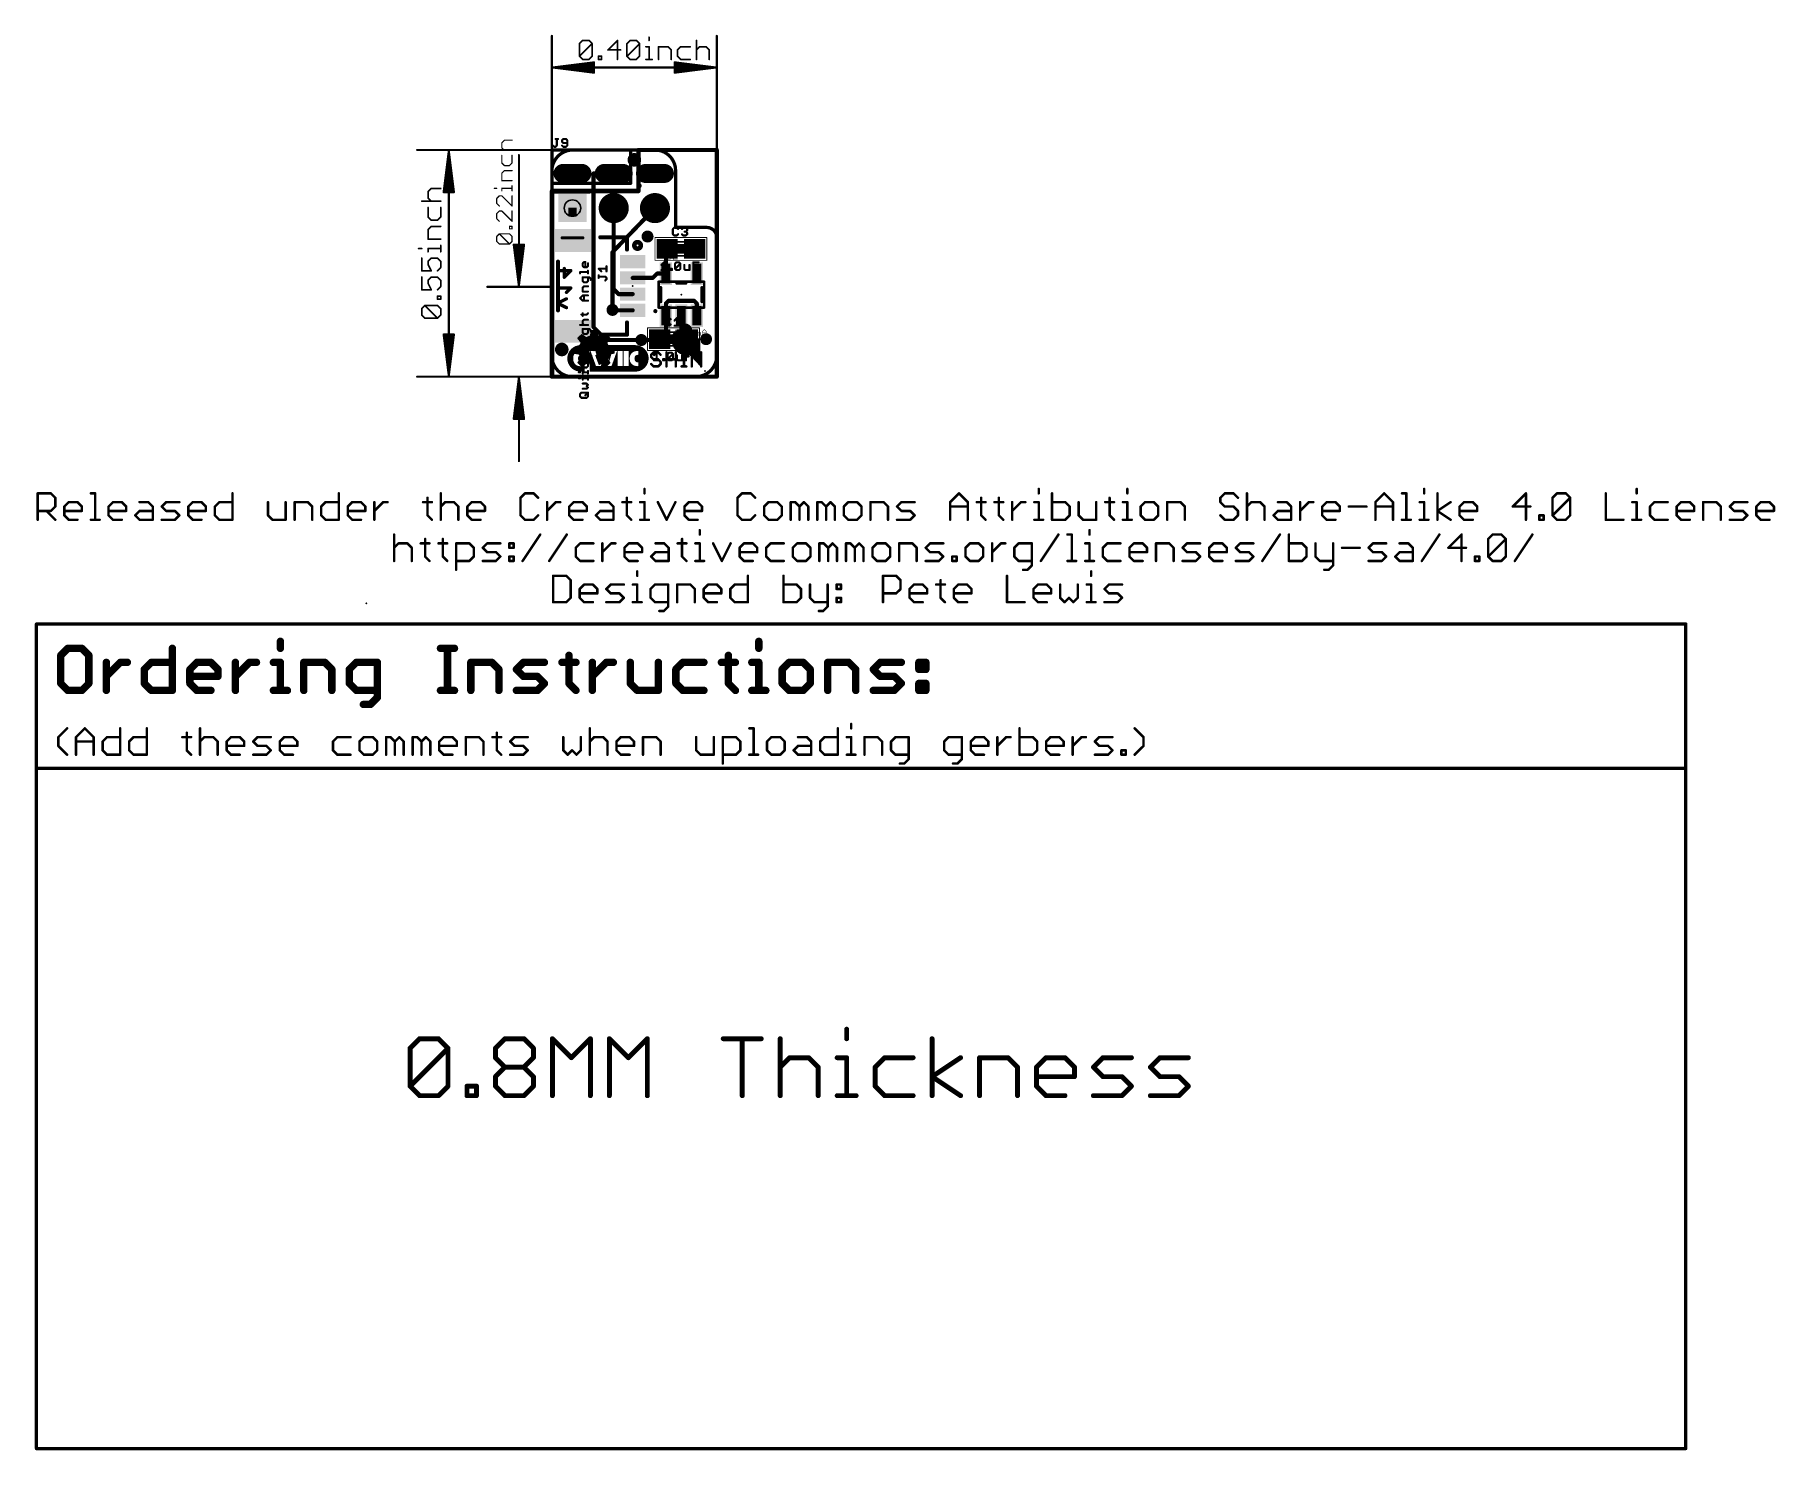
# Model space of a CAD drawing. Extents: x -32 to 75, y -66 to 21.
import ezdxf

# ---------------------------------------------------------------- set-up
doc = ezdxf.new("R2010")
doc.units = 0
for name, color, linetype in [('1', 12, 'CONTINUOUS'), ('16', 132, 'CONTINUOUS'), ('17', 110, 'CONTINUOUS'), ('18', 110, 'CONTINUOUS'), ('20', 31, 'CONTINUOUS'), ('21', 41, 'CONTINUOUS'), ('22', 40, 'CONTINUOUS'), ('23', 53, 'CONTINUOUS'), ('24', 53, 'CONTINUOUS'), ('25', 253, 'CONTINUOUS'), ('27', 253, 'CONTINUOUS'), ('29', 253, 'CONTINUOUS'), ('30', 253, 'CONTINUOUS'), ('31', 253, 'CONTINUOUS'), ('35', 253, 'CONTINUOUS'), ('39', 12, 'CONTINUOUS'), ('44', 253, 'CONTINUOUS'), ('46', 140, 'CONTINUOUS'), ('47', 253, 'CONTINUOUS'), ('49', 183, 'CONTINUOUS'), ('51', 53, 'CONTINUOUS')]:
    doc.layers.add(name, color=color, linetype=linetype)

# ---------------------------------------------------------------- blocks, each defined once
blk = doc.blocks.new('RECT')
blk.add_solid([(-0.5, -0.5), (0.5, -0.5), (-0.5, 0.5), (0.5, 0.5)])
blk = doc.blocks.new('PIE')
at = {"const_width": 0.5}
blk.add_lwpolyline([(0, -0.25, 1), (0, 0.25, 1), (0, -0.25)], format="xyb", dxfattribs=at)
blk = doc.blocks.new('SQUAREP')
blk.add_solid([(-0.5, -0.5), (0.5, -0.5), (-0.5, 0.5), (0.5, 0.5)])
blk = doc.blocks.new('LONGP100')
at = {"const_width": 1}
blk.add_lwpolyline([(-0.5, 0), (0.5, 0)], dxfattribs=at)
at = {"const_width": 0.5}
for points in [[(-0.5, 0.25, 1), (-0.5, -0.25)], [(0.5, -0.25, 1), (0.5, 0.25)]]:
    blk.add_lwpolyline(points, format="xyb", dxfattribs=at)
blk = doc.blocks.new('ROUNDP')
at = {"const_width": 0.5}
blk.add_lwpolyline([(0, -0.25, 1), (0, 0.25, 1), (0, -0.25)], format="xyb", dxfattribs=at)
blk = doc.blocks.new('ROUNDV')
at = {"const_width": 0.5}
blk.add_lwpolyline([(0, -0.25, 1), (0, 0.25, 1), (0, -0.25)], format="xyb", dxfattribs=at)

msp = doc.modelspace()

# ---------------------------------------------------------------- linework, layer by layer
at = {"layer": '1'}
for points, const_width in [([(4.8514, 13.97), (0, 13.97)], 0.2032), ([(0, 13.97), (0, 11.9126)], 0.2032), ([(4.8514, 11.9126), (4.8514, 13.97)], 0.2032), ([(5.334, 11.4554), (5.334, 13.97)], 0.254), ([(5.334, 13.97), (10.16, 13.97)], 0.254), ([(10.16, 13.97), (10.16, 0)], 0.254), ([(0, 11.9126), (4.8514, 11.9126)], 0.2032), ([(5.4102, 11.7602), (5.3848, 11.7602)], 0.254), ([(0, 11.4554), (5.334, 11.4554)], 0.254), ([(0, 0), (0, 11.4554)], 0.254), ([(3.81, 7.62), (3.81, 10.3886)], 0.254), ([(3.81, 5.3848), (3.81, 7.62)], 0.254), ([(7.0256, 7.7994), (7.1002, 7.874)], 0.254), ([(7.0256, 6.3547), (7.0256, 7.7994)], 0.254), ([(6.215, 6.088), (6.4817, 6.3547)], 0.254), ([(6.4817, 6.3547), (7.0256, 6.3547)], 0.254), ([(4.1068, 5.088), (3.81, 5.3848)], 0.254), ([(4.9784, 6.088), (6.215, 6.088)], 0.254), ([(4.9784, 5.088), (4.1068, 5.088)], 0.254), ([(7.0256, 4.511), (7.1882, 4.6736)], 0.254), ([(7.0256, 3.7545), (7.0256, 4.511)], 0.254), ([(7.1882, 4.6736), (8.763, 4.6736)], 0.254), ([(8.763, 4.6736), (8.9256, 4.511)], 0.254), ([(8.9256, 4.511), (8.9256, 3.7545)], 0.254), ([(3.7606, 4.088), (3.7338, 4.1148)], 0.254), ([(4.9784, 4.088), (3.7606, 4.088)], 0.254), ([(7.0256, 3.7545), (7.0256, 2.694)], 0.254), ([(7.9756, 3.7545), (7.9756, 2.6788)], 0.254), ([(6.5922, 2.2606), (5.5118, 2.2606)], 0.254), ([(6.643, 2.3114), (6.5922, 2.2606)], 0.254), ([(7.0256, 2.694), (6.643, 2.3114)], 0.254), ([(7.9756, 2.6788), (8.343, 2.3114)], 0.254), ([(10.16, 0), (0, 0)], 0.254)]:
    msp.add_lwpolyline(points, dxfattribs=dict(at, const_width=const_width))
for points, const_width in [([(0, 14.0208, 1), (0, 13.9192)], 0.1016), ([(0.0508, 13.97, 1), (-0.0508, 13.97)], 0.1016), ([(4.9022, 13.97, 1), (4.8006, 13.97)], 0.1016), ([(4.8514, 13.9192, 1), (4.8514, 14.0208)], 0.1016), ([(5.3975, 13.97, 1), (5.2705, 13.97)], 0.127), ([(5.334, 14.0335, 1), (5.334, 13.9065)], 0.127), ([(10.2235, 13.97, 1), (10.0965, 13.97)], 0.127), ([(10.16, 13.9065, 1), (10.16, 14.0335)], 0.127), ([(0, 11.9634, 1), (0, 11.8618)], 0.1016), ([(-0.0508, 11.9126, 1), (0.0508, 11.9126)], 0.1016), ([(4.8006, 11.9126, 1), (4.9022, 11.9126)], 0.1016), ([(4.8514, 11.8618, 1), (4.8514, 11.9634)], 0.1016), ([(5.3848, 11.8237, 1), (5.3848, 11.6967)], 0.127), ([(5.4102, 11.6967, 1), (5.4102, 11.8237)], 0.127), ([(0, 11.5189, 1), (0, 11.3919)], 0.127), ([(0.0635, 11.4554, 1), (-0.0635, 11.4554)], 0.127), ([(5.2705, 11.4554, 1), (5.3975, 11.4554)], 0.127), ([(5.334, 11.3919, 1), (5.334, 11.5189)], 0.127), ([(3.8735, 10.3886, 1), (3.7465, 10.3886)], 0.127), ([(3.8735, 7.62, 1), (3.7465, 7.62)], 0.127), ([(3.7465, 7.62, 1), (3.8735, 7.62)], 0.127), ([(7.0891, 7.7994, 1), (6.9621, 7.7994)], 0.127), ([(6.9807, 7.8443, 1), (7.0705, 7.7545)], 0.127), ([(7.1451, 7.8291, 1), (7.0553, 7.9189)], 0.127), ([(6.4817, 6.4182, 1), (6.4817, 6.2912)], 0.127), ([(6.5266, 6.3098, 1), (6.4368, 6.3996)], 0.127), ([(7.0256, 6.2912, 1), (7.0256, 6.4182)], 0.127), ([(3.8549, 5.4297, 1), (3.7651, 5.3399)], 0.127), ([(3.7465, 5.3848, 1), (3.8735, 5.3848)], 0.127), ([(4.9784, 6.1515, 1), (4.9784, 6.0245)], 0.127), ([(6.1701, 6.1329, 1), (6.2599, 6.0431)], 0.127), ([(6.215, 6.0245, 1), (6.215, 6.1515)], 0.127), ([(6.9621, 6.3547, 1), (7.0891, 6.3547)], 0.127), ([(4.1068, 5.1515, 1), (4.1068, 5.0245)], 0.127), ([(4.0619, 5.0431, 1), (4.1517, 5.1329)], 0.127), ([(4.9784, 5.0245, 1), (4.9784, 5.1515)], 0.127), ([(7.0891, 4.511, 1), (6.9621, 4.511)], 0.127), ([(6.9807, 4.5559, 1), (7.0705, 4.4661)], 0.127), ([(7.1882, 4.7371, 1), (7.1882, 4.6101)], 0.127), ([(7.2331, 4.6287, 1), (7.1433, 4.7185)], 0.127), ([(8.8079, 4.7185, 1), (8.7181, 4.6287)], 0.127), ([(8.763, 4.6101, 1), (8.763, 4.7371)], 0.127), ([(8.9891, 4.511, 1), (8.8621, 4.511)], 0.127), ([(8.8807, 4.4661, 1), (8.9705, 4.5559)], 0.127), ([(3.7787, 4.1597, 1), (3.6889, 4.0699)], 0.127), ([(3.7606, 4.1515, 1), (3.7606, 4.0245)], 0.127), ([(3.7157, 4.0431, 1), (3.8055, 4.1329)], 0.127), ([(4.9784, 4.0245, 1), (4.9784, 4.1515)], 0.127), ([(7.0891, 3.7545, 1), (6.9621, 3.7545)], 0.127), ([(6.9621, 3.7545, 1), (7.0891, 3.7545)], 0.127), ([(8.0391, 3.7545, 1), (7.9121, 3.7545)], 0.127), ([(8.8621, 3.7545, 1), (8.9891, 3.7545)], 0.127), ([(5.5118, 2.3241, 1), (5.5118, 2.1971)], 0.127), ([(6.5473, 2.3055, 1), (6.6371, 2.2157)], 0.127), ([(6.5981, 2.3563, 1), (6.6879, 2.2665)], 0.127), ([(6.5922, 2.1971, 1), (6.5922, 2.3241)], 0.127), ([(6.6879, 2.2665, 1), (6.5981, 2.3563)], 0.127), ([(6.9621, 2.694, 1), (7.0891, 2.694)], 0.127), ([(7.0705, 2.6491, 1), (6.9807, 2.7389)], 0.127), ([(8.0205, 2.7237, 1), (7.9307, 2.6339)], 0.127), ([(7.9121, 2.6788, 1), (8.0391, 2.6788)], 0.127), ([(8.2981, 2.2665, 1), (8.3879, 2.3563)], 0.127), ([(0, 0.0635, 1), (0, -0.0635)], 0.127), ([(-0.0635, 0, 1), (0.0635, 0)], 0.127), ([(10.0965, 0, 1), (10.2235, 0)], 0.127), ([(10.16, -0.0635, 1), (10.16, 0.0635)], 0.127)]:
    msp.add_lwpolyline(points, format="xyb", dxfattribs=dict(at, const_width=const_width))
at = {"layer": '16'}
for points, const_width in [([(0, 11.9126), (0, 13.97)], 0.2032), ([(0, 13.97), (4.8514, 13.97)], 0.2032), ([(4.8514, 13.97), (4.8514, 11.9126)], 0.2032), ([(5.334, 11.43), (5.334, 13.97)], 0.254), ([(5.334, 13.97), (10.16, 13.97)], 0.254), ([(10.16, 13.97), (10.16, 0)], 0.254), ([(4.8514, 11.9126), (0, 11.9126)], 0.2032), ([(2.5654, 12.5222), (3.81, 12.5222)], 0.254), ([(2.5654, 3.048), (2.5654, 12.5222)], 0.254), ([(0.0254, 11.3991), (4.8006, 11.43)], 0.254), ([(0.0254, 0), (0.0254, 11.3991)], 0.254), ([(4.8006, 11.43), (5.334, 11.43)], 0.254), ([(3.7338, 7.6708), (6.35, 10.3886)], 0.254), ([(3.7338, 4.1148), (3.7338, 7.6708)], 0.254), ([(0.3556, 6.5324), (1.1691, 6.5324)], 0.2032), ([(0.7623, 6.1257), (0.7623, 6.668)], 0.2032), ([(1.1691, 6.5324), (0.7623, 6.1257)], 0.2032), ([(0.3556, 5.1902), (0.3556, 5.7325)], 0.2032), ([(1.1691, 5.4613), (0.3556, 5.4613)], 0.2032), ([(0.8979, 5.1902), (1.1691, 5.4613)], 0.2032), ([(0.3556, 4.5258), (0.8979, 4.797)], 0.2032), ([(0.8979, 4.2546), (0.3556, 4.5258)], 0.2032), ([(3.3528, 2.2606), (2.5654, 3.048)], 0.254), ([(3.3528, 2.2606), (5.5118, 2.2606)], 0.254), ([(10.16, 0), (0.0254, 0)], 0.254)]:
    msp.add_lwpolyline(points, dxfattribs=dict(at, const_width=const_width))
for points, const_width in [([(0.0508, 13.97, 1), (-0.0508, 13.97)], 0.1016), ([(0, 14.0208, 1), (0, 13.9192)], 0.1016), ([(4.9022, 13.97, 1), (4.8006, 13.97)], 0.1016), ([(4.8514, 13.9192, 1), (4.8514, 14.0208)], 0.1016), ([(5.3975, 13.97, 1), (5.2705, 13.97)], 0.127), ([(5.334, 14.0335, 1), (5.334, 13.9065)], 0.127), ([(10.2235, 13.97, 1), (10.0965, 13.97)], 0.127), ([(10.16, 13.9065, 1), (10.16, 14.0335)], 0.127), ([(0, 11.9634, 1), (0, 11.8618)], 0.1016), ([(-0.0508, 11.9126, 1), (0.0508, 11.9126)], 0.1016), ([(2.5654, 12.5857, 1), (2.5654, 12.4587)], 0.127), ([(2.6289, 12.5222, 1), (2.5019, 12.5222)], 0.127), ([(3.81, 12.4587, 1), (3.81, 12.5857)], 0.127), ([(4.8006, 11.9126, 1), (4.9022, 11.9126)], 0.1016), ([(4.8514, 11.8618, 1), (4.8514, 11.9634)], 0.1016), ([(0.025, 11.4626, 1), (0.0258, 11.3356)], 0.127), ([(0.0889, 11.3991, 1), (-0.0381, 11.3991)], 0.127), ([(4.8006, 11.4935, 1), (4.8006, 11.3665)], 0.127), ([(4.801, 11.3665, 1), (4.8002, 11.4935)], 0.127), ([(5.2705, 11.43, 1), (5.3975, 11.43)], 0.127), ([(5.334, 11.3665, 1), (5.334, 11.4935)], 0.127), ([(6.3957, 10.3446, 1), (6.3043, 10.4326)], 0.127), ([(3.7973, 7.6708, 1), (3.6703, 7.6708)], 0.127), ([(3.6881, 7.7148, 1), (3.7795, 7.6268)], 0.127), ([(0.3556, 6.5832, 1), (0.3556, 6.4816)], 0.1016), ([(0.8131, 6.668, 1), (0.7115, 6.668)], 0.1016), ([(1.205, 6.4965, 1), (1.1332, 6.5683)], 0.1016), ([(1.1691, 6.4816, 1), (1.1691, 6.5832)], 0.1016), ([(0.4064, 5.7325, 1), (0.3048, 5.7325)], 0.1016), ([(0.3556, 5.5121, 1), (0.3556, 5.4105)], 0.1016), ([(0.7264, 6.1616, 1), (0.7983, 6.0898)], 0.1016), ([(0.7115, 6.1257, 1), (0.8131, 6.1257)], 0.1016), ([(1.205, 5.4254, 1), (1.1332, 5.4972)], 0.1016), ([(1.1691, 5.4105, 1), (1.1691, 5.5121)], 0.1016), ([(0.3048, 5.1902, 1), (0.4064, 5.1902)], 0.1016), ([(0.3783, 4.5712, 1), (0.3329, 4.4804)], 0.1016), ([(0.3329, 4.5712, 1), (0.3783, 4.4804)], 0.1016), ([(0.862, 5.2261, 1), (0.9338, 5.1542)], 0.1016), ([(0.9206, 4.7515, 1), (0.8752, 4.8424)], 0.1016), ([(0.8752, 4.2092, 1), (0.9206, 4.3001)], 0.1016), ([(3.6703, 4.1148, 1), (3.7973, 4.1148)], 0.127), ([(2.6103, 3.0929, 1), (2.5205, 3.0031)], 0.127), ([(2.5019, 3.048, 1), (2.6289, 3.048)], 0.127), ([(3.3528, 2.3241, 1), (3.3528, 2.1971)], 0.127), ([(3.3079, 2.2157, 1), (3.3977, 2.3055)], 0.127), ([(5.5118, 2.1971, 1), (5.5118, 2.3241)], 0.127), ([(0.0254, 0.0635, 1), (0.0254, -0.0635)], 0.127), ([(-0.0381, 0, 1), (0.0889, 0)], 0.127), ([(10.0965, 0, 1), (10.2235, 0)], 0.127), ([(10.16, -0.0635, 1), (10.16, 0.0635)], 0.127)]:
    msp.add_lwpolyline(points, format="xyb", dxfattribs=dict(at, const_width=const_width))
at = {"layer": '20'}
for points, const_width in [([(1.27, 13.97, 0.4), (0, 12.7)], 0.2032), ([(1.27, 14.0208, 1), (1.27, 13.9192)], 0.1016), ([(1.2712, 13.9192, 1), (1.2688, 14.0208)], 0.1016), ([(7.62, 12.7, 0.4142), (6.35, 13.97)], 0.2032), ([(6.35, 14.0208, 1), (6.35, 13.9192)], 0.1016), ([(6.35, 13.9192, 1), (6.35, 14.0208)], 0.1016), ([(0.0508, 12.7, 1), (-0.0508, 12.7)], 0.1016), ([(-0.0508, 12.7012, 1), (0.0508, 12.6988)], 0.1016), ([(7.6708, 12.7, 1), (7.5692, 12.7)], 0.1016), ([(7.5692, 12.7, 1), (7.6708, 12.7)], 0.1016), ([(7.62, 9.2456, 1), (7.62, 9.144)], 0.1016), ([(7.5692, 9.1948, 1), (7.6708, 9.1948)], 0.1016), ([(10.16, 8.5852, 0.4142), (9.525, 9.1948)], 0.2032), ([(9.524, 9.2456, 1), (9.526, 9.144)], 0.1016), ([(9.525, 9.144, 1), (9.525, 9.2456)], 0.1016), ([(10.2108, 8.5852, 1), (10.1092, 8.5852)], 0.1016), ([(10.1092, 8.5842, 1), (10.2108, 8.5862)], 0.1016), ([(0, 1.27, 0.4142), (1.27, 0)], 0.2032), ([(0.0508, 1.27, 1), (-0.0508, 1.27)], 0.1016), ([(-0.0508, 1.27, 1), (0.0508, 1.27)], 0.1016), ([(8.89, 0, 0.4), (10.16, 1.27)], 0.2032), ([(10.2108, 1.2688, 1), (10.1092, 1.2712)], 0.1016), ([(10.1092, 1.27, 1), (10.2108, 1.27)], 0.1016), ([(1.27, 0.0508, 1), (1.27, -0.0508)], 0.1016), ([(1.27, -0.0508, 1), (1.27, 0.0508)], 0.1016), ([(8.8888, 0.0508, 1), (8.8912, -0.0508)], 0.1016), ([(8.89, -0.0508, 1), (8.89, 0.0508)], 0.1016)]:
    msp.add_lwpolyline(points, format="xyb", dxfattribs=dict(at, const_width=const_width))
at = {"layer": '20', "const_width": 0.2032}
for points in [[(6.35, 13.97), (1.27, 13.97)], [(0, 1.27), (0, 12.7)], [(7.62, 9.1948), (7.62, 12.7)], [(7.62, 9.1948), (9.525, 9.1948)], [(10.16, 8.5852), (10.16, 1.27)], [(8.89, 0), (1.27, 0)]]:
    msp.add_lwpolyline(points, dxfattribs=at)
at = {"layer": '21'}
for points, const_width in [([(2.9784, 8.588), (4.6284, 8.588)], 0.254), ([(4.6284, 8.588), (4.6284, 7.838)], 0.254), ([(0.3784, 7.088), (0.3784, 4.088)], 0.254), ([(6.7056, 4.6252), (6.7056, 5.484)], 0.2032), ([(7.7072, 5.7634), (8.244, 5.7634)], 0.2032), ([(9.2456, 5.484), (9.2456, 4.6252)], 0.2032), ([(4.6284, 3.338), (4.6284, 2.588)], 0.254), ([(4.6284, 2.588), (2.9784, 2.588)], 0.254), ([(0.971, 1.2816), (0.9558, 1.1238)], 0.0127), ([(0.9558, 1.1238), (0.9717, 0.9659)], 0.0127), ([(0.9564, 1.1303), (1.3068, 1.1303)], 0.0127), ([(0.9564, 1.1176), (1.306, 1.1176)], 0.0127), ([(0.9576, 1.143), (1.3076, 1.143)], 0.0127), ([(0.9577, 1.1049), (1.3065, 1.1049)], 0.0127), ([(0.9589, 1.1557), (1.3084, 1.1557)], 0.0127), ([(0.959, 1.0922), (1.3077, 1.0922)], 0.0127), ([(0.9601, 1.1684), (1.3092, 1.1684)], 0.0127), ([(0.9602, 1.0795), (1.3089, 1.0795)], 0.0127), ([(0.9613, 1.1811), (1.31, 1.1811)], 0.0127), ([(0.9615, 1.0668), (1.3101, 1.0668)], 0.0127), ([(0.9626, 1.1938), (1.3107, 1.1938)], 0.0127), ([(0.9638, 1.2065), (1.3115, 1.2065)], 0.0127), ([(0.965, 1.2192), (1.3124, 1.2192)], 0.0127), ([(0.9662, 1.2319), (1.3153, 1.2319)], 0.0127), ([(0.9675, 1.2446), (1.3182, 1.2446)], 0.0127), ([(0.9687, 1.2573), (1.321, 1.2573)], 0.0127), ([(0.9699, 1.27), (1.3239, 1.27)], 0.0127), ([(0.985, 1.3325), (0.971, 1.2816)], 0.0127), ([(0.9713, 1.2827), (1.3273, 1.2827)], 0.0127), ([(0.9748, 1.2954), (1.3306, 1.2954)], 0.0127), ([(0.9783, 1.3081), (1.334, 1.3081)], 0.0127), ([(0.9818, 1.3208), (1.3373, 1.3208)], 0.0127), ([(1.0163, 1.4335), (0.985, 1.3325)], 0.0127), ([(0.9853, 1.3335), (1.3431, 1.3335)], 0.0127), ([(0.9893, 1.3462), (1.3489, 1.3462)], 0.0127), ([(0.9932, 1.3589), (1.3547, 1.3589)], 0.0127), ([(0.9971, 1.3716), (1.3607, 1.3716)], 0.0127), ([(1.0011, 1.3843), (1.3678, 1.3843)], 0.0127), ([(1.005, 1.397), (1.3749, 1.397)], 0.0127), ([(1.009, 1.4097), (1.382, 1.4097)], 0.0127), ([(1.0129, 1.4224), (1.3903, 1.4224)], 0.0127), ([(1.0399, 1.4807), (1.0163, 1.4335)], 0.0127), ([(1.0172, 1.4351), (1.3996, 1.4351)], 0.0127), ([(1.0235, 1.4478), (1.4088, 1.4478)], 0.0127), ([(1.0298, 1.4605), (1.4189, 1.4605)], 0.0127), ([(1.0361, 1.4732), (1.432, 1.4732)], 0.0127), ([(1.0903, 1.5736), (1.0399, 1.4807)], 0.0127), ([(1.0427, 1.4859), (1.4451, 1.4859)], 0.0127), ([(1.0496, 1.4986), (1.459, 1.4986)], 0.0127), ([(1.0565, 1.5113), (1.4748, 1.5113)], 0.0127), ([(1.0634, 1.524), (1.4905, 1.524)], 0.0127), ([(1.0703, 1.5367), (1.5114, 1.5367)], 0.0127), ([(1.0772, 1.5494), (1.5342, 1.5494)], 0.0127), ([(1.0841, 1.5621), (1.5638, 1.5621)], 0.0127), ([(1.1901, 1.6968), (1.0903, 1.5736)], 0.0127), ([(1.0913, 1.5748), (1.5982, 1.5748)], 0.0127), ([(1.1016, 1.5875), (1.64, 1.5875)], 0.0127), ([(1.1118, 1.6002), (5.8004, 1.6002)], 0.0127), ([(1.1221, 1.6129), (5.79, 1.6129)], 0.0127), ([(1.1324, 1.6256), (5.7796, 1.6256)], 0.0127), ([(1.1427, 1.6383), (5.7691, 1.6383)], 0.0127), ([(1.153, 1.651), (5.7586, 1.651)], 0.0127), ([(1.1633, 1.6637), (5.7481, 1.6637)], 0.0127), ([(1.1736, 1.6764), (5.7376, 1.6764)], 0.0127), ([(1.1839, 1.6891), (5.7258, 1.6891)], 0.0127), ([(1.3119, 1.7983), (1.1901, 1.6968)], 0.0127), ([(1.1961, 1.7018), (5.7128, 1.7018)], 0.0127), ([(1.2113, 1.7145), (5.6998, 1.7145)], 0.0127), ([(1.2266, 1.7272), (5.6853, 1.7272)], 0.0127), ([(1.2418, 1.7399), (5.6699, 1.7399)], 0.0127), ([(1.257, 1.7526), (5.6545, 1.7526)], 0.0127), ([(1.2723, 1.7653), (5.6391, 1.7653)], 0.0127), ([(1.2875, 1.778), (5.6237, 1.778)], 0.0127), ([(1.3027, 1.7907), (5.6068, 1.7907)], 0.0127), ([(1.3057, 1.113), (1.3123, 1.2184)], 0.0127), ([(1.3157, 1.0078), (1.3057, 1.113)], 0.0127), ([(1.4512, 1.8741), (1.3119, 1.7983)], 0.0127), ([(1.3123, 1.2184), (1.3239, 1.2699)], 0.0127), ([(1.3212, 1.8034), (5.587, 1.8034)], 0.0127), ([(1.3239, 1.2699), (1.3374, 1.321)], 0.0127), ([(1.3374, 1.321), (1.3593, 1.3691)], 0.0127), ([(1.3446, 1.8161), (5.5668, 1.8161)], 0.0127), ([(1.3593, 1.3691), (1.385, 1.4151)], 0.0127), ([(1.3679, 1.8288), (5.5434, 1.8288)], 0.0127), ([(1.385, 1.4151), (1.4161, 1.4578)], 0.0127), ([(1.3913, 1.8415), (5.52, 1.8415)], 0.0127), ([(1.4147, 1.8542), (5.4966, 1.8542)], 0.0127), ([(1.4161, 1.4578), (1.4539, 1.4945)], 0.0127), ([(1.438, 1.8669), (5.4719, 1.8669)], 0.0127), ([(1.6027, 1.9211), (1.4512, 1.8741)], 0.0127), ([(1.4539, 1.4945), (1.4949, 1.5275)], 0.0127), ([(1.4691, 1.8796), (5.439, 1.8796)], 0.0127), ([(1.4949, 1.5275), (1.5411, 1.5533)], 0.0127), ([(1.51, 1.8923), (5.4009, 1.8923)], 0.0127), ([(1.5411, 1.5533), (1.5901, 1.5724)], 0.0127), ([(1.5509, 1.905), (5.36, 1.905)], 0.0127), ([(1.5901, 1.5724), (1.6407, 1.5877)], 0.0127), ([(1.5919, 1.9177), (5.3135, 1.9177)], 0.0127), ([(1.7606, 1.937), (1.6027, 1.9211)], 0.0127), ([(1.6207, 1.157), (1.6156, 1.1048)], 0.0127), ([(1.6156, 1.1049), (2.0132, 1.1049)], 0.0127), ([(1.6156, 1.1048), (1.6237, 1.0525)], 0.0127), ([(1.6169, 1.1176), (2.0144, 1.1176)], 0.0127), ([(1.6176, 1.0922), (2.012, 1.0922)], 0.0127), ([(1.6181, 1.1303), (2.0142, 1.1303)], 0.0127), ([(1.6193, 1.143), (2.0123, 1.143)], 0.0127), ([(1.6195, 1.0795), (2.0108, 1.0795)], 0.0127), ([(1.6205, 1.1557), (2.0103, 1.1557)], 0.0127), ([(1.6287, 1.2093), (1.6207, 1.157)], 0.0127), ([(1.6215, 1.0668), (2.0093, 1.0668)], 0.0127), ([(1.6224, 1.1684), (2.0084, 1.1684)], 0.0127), ([(1.6244, 1.1811), (2.0059, 1.1811)], 0.0127), ([(1.6263, 1.1938), (2.0022, 1.1938)], 0.0127), ([(1.6283, 1.2065), (1.9985, 1.2065)], 0.0127), ([(1.6545, 1.2554), (1.6287, 1.2093)], 0.0127), ([(1.6343, 1.2192), (1.9949, 1.2192)], 0.0127), ([(1.6407, 1.5877), (1.7461, 1.5958)], 0.0127), ([(1.6413, 1.2319), (1.9899, 1.2319)], 0.0127), ([(1.6484, 1.2446), (1.9828, 1.2446)], 0.0127), ([(1.6869, 1.2957), (1.6545, 1.2554)], 0.0127), ([(1.656, 1.2573), (1.9757, 1.2573)], 0.0127), ([(1.6662, 1.27), (1.9687, 1.27)], 0.0127), ([(1.6764, 1.2827), (1.9563, 1.2827)], 0.0127), ([(1.6866, 1.2954), (1.9424, 1.2954)], 0.0127), ([(1.7292, 1.3274), (1.6869, 1.2957)], 0.0127), ([(1.6953, 1.9304), (5.2156, 1.9304)], 0.0127), ([(1.7034, 1.3081), (1.9283, 1.3081)], 0.0127), ([(1.7204, 1.3208), (1.9063, 1.3208)], 0.0127), ([(1.78, 1.3403), (1.7292, 1.3274)], 0.0127), ([(1.7461, 1.5958), (1.7986, 1.5908)], 0.0127), ([(1.7533, 1.3335), (1.8842, 1.3335)], 0.0127), ([(1.8134, 1.9375), (1.7606, 1.937)], 0.0127), ([(1.8318, 1.3445), (1.78, 1.3403)], 0.0127), ([(1.7986, 1.5908), (1.8501, 1.5791)], 0.0127), ([(1.8132, 1.5875), (5.2162, 1.5875)], 0.0127), ([(5.145, 1.9375), (1.8134, 1.9375)], 0.0127), ([(1.8836, 1.3339), (1.8318, 1.3445)], 0.0127), ([(1.8501, 1.5791), (1.8992, 1.5597)], 0.0127), ([(1.8609, 1.5748), (2.0166, 1.5748)], 0.0127), ([(1.9285, 1.308), (1.8836, 1.3339)], 0.0127), ([(1.8932, 1.5621), (2.0166, 1.5621)], 0.0127), ([(1.8992, 1.5597), (1.9444, 1.5324)], 0.0127), ([(1.9163, 1.5494), (2.0166, 1.5494)], 0.0127), ([(1.967, 1.273), (1.9285, 1.308)], 0.0127), ([(1.9372, 1.5367), (2.0166, 1.5367)], 0.0127), ([(1.9444, 1.5324), (1.985, 1.4986)], 0.0127), ([(1.9544, 1.524), (2.0166, 1.524)], 0.0127), ([(1.9927, 1.2268), (1.967, 1.273)], 0.0127), ([(1.9697, 1.5113), (2.0166, 1.5113)], 0.0127), ([(1.9849, 1.4986), (2.0166, 1.4986)], 0.0127), ([(1.985, 1.4986), (2.0166, 1.469)], 0.0127), ([(2.0071, 1.1767), (1.9927, 1.2268)], 0.0127), ([(1.9985, 1.4859), (2.0166, 1.4859)], 0.0127), ([(2.0021, 1.02), (2.0101, 1.0722)], 0.0127), ([(2.0151, 1.1245), (2.0071, 1.1767)], 0.0127), ([(2.0101, 1.0722), (2.0151, 1.1245)], 0.0127), ([(2.0121, 1.4732), (2.0166, 1.4732)], 0.0127), ([(2.0166, 1.5748), (2.0175, 1.5861)], 0.0127), ([(2.0166, 1.469), (2.0166, 1.5748)], 0.0127), ([(2.0175, 1.5861), (2.3226, 1.5861)], 0.0127), ([(2.3226, 1.5861), (2.3288, 1.5852)], 0.0127), ([(2.3749, 1.585), (2.324, 1.5856)], 0.0127), ([(2.324, 1.5856), (2.324, 0.3158)], 0.0127), ([(2.324, 1.5748), (2.3786, 1.5748)], 0.0127), ([(2.324, 1.5621), (2.3832, 1.5621)], 0.0127), ([(2.324, 1.5494), (2.3878, 1.5494)], 0.0127), ([(2.324, 1.5367), (2.3924, 1.5367)], 0.0127), ([(2.324, 1.524), (2.397, 1.524)], 0.0127), ([(2.324, 1.5113), (2.4015, 1.5113)], 0.0127), ([(2.324, 1.4986), (2.4061, 1.4986)], 0.0127), ([(2.324, 1.4859), (2.4107, 1.4859)], 0.0127), ([(2.324, 1.4732), (2.4153, 1.4732)], 0.0127), ([(2.324, 1.4605), (2.4199, 1.4605)], 0.0127), ([(2.324, 1.4478), (2.4245, 1.4478)], 0.0127), ([(2.324, 1.4351), (2.4291, 1.4351)], 0.0127), ([(2.324, 1.4224), (2.4337, 1.4224)], 0.0127), ([(2.324, 1.4097), (2.4383, 1.4097)], 0.0127), ([(2.324, 1.397), (2.4429, 1.397)], 0.0127), ([(2.324, 1.3843), (2.4475, 1.3843)], 0.0127), ([(2.324, 1.3716), (2.4521, 1.3716)], 0.0127), ([(2.324, 1.3589), (2.4567, 1.3589)], 0.0127), ([(2.324, 1.3462), (2.4613, 1.3462)], 0.0127), ([(2.324, 1.3335), (2.4659, 1.3335)], 0.0127), ([(2.324, 1.3208), (2.4705, 1.3208)], 0.0127), ([(2.324, 1.3081), (2.4751, 1.3081)], 0.0127), ([(2.324, 1.2954), (2.4797, 1.2954)], 0.0127), ([(2.324, 1.2827), (2.4843, 1.2827)], 0.0127), ([(2.324, 1.27), (2.4889, 1.27)], 0.0127), ([(2.324, 1.2573), (2.4935, 1.2573)], 0.0127), ([(2.324, 1.2446), (2.4981, 1.2446)], 0.0127), ([(2.324, 1.2319), (2.5027, 1.2319)], 0.0127), ([(2.324, 1.2192), (2.5073, 1.2192)], 0.0127), ([(2.324, 1.2065), (2.5118, 1.2065)], 0.0127), ([(2.324, 1.1938), (2.5164, 1.1938)], 0.0127), ([(2.324, 1.1811), (2.521, 1.1811)], 0.0127), ([(2.324, 1.1684), (2.5256, 1.1684)], 0.0127), ([(2.324, 1.1557), (2.5302, 1.1557)], 0.0127), ([(2.324, 1.143), (2.5348, 1.143)], 0.0127), ([(2.324, 1.1303), (2.5394, 1.1303)], 0.0127), ([(2.324, 1.1176), (2.544, 1.1176)], 0.0127), ([(2.324, 1.1049), (2.5486, 1.1049)], 0.0127), ([(2.324, 1.0922), (2.5532, 1.0922)], 0.0127), ([(2.324, 1.0795), (2.5578, 1.0795)], 0.0127), ([(2.324, 1.0668), (2.5624, 1.0668)], 0.0127), ([(2.3288, 1.5852), (2.3619, 1.5857)], 0.0127), ([(2.3619, 1.5857), (2.3933, 1.5861)], 0.0127), ([(2.709, 0.6617), (2.3749, 1.585)], 0.0127), ([(2.3933, 1.5861), (2.6857, 1.5861)], 0.0127), ([(2.6857, 1.5861), (2.6923, 1.5615)], 0.0127), ([(2.6887, 1.5748), (3.0513, 1.5748)], 0.0127), ([(2.6921, 1.5621), (3.0477, 1.5621)], 0.0127), ([(2.6923, 1.5615), (2.8719, 0.9549)], 0.0127), ([(2.6959, 1.5494), (3.044, 1.5494)], 0.0127), ([(2.6996, 1.5367), (3.0403, 1.5367)], 0.0127), ([(2.7034, 1.524), (3.0367, 1.524)], 0.0127), ([(2.7071, 1.5113), (3.033, 1.5113)], 0.0127), ([(2.7109, 1.4986), (3.0293, 1.4986)], 0.0127), ([(2.7147, 1.4859), (3.0256, 1.4859)], 0.0127), ([(2.7184, 1.4732), (3.022, 1.4732)], 0.0127), ([(2.7222, 1.4605), (3.0183, 1.4605)], 0.0127), ([(2.7259, 1.4478), (3.0146, 1.4478)], 0.0127), ([(2.7297, 1.4351), (3.0109, 1.4351)], 0.0127), ([(2.7335, 1.4224), (3.0072, 1.4224)], 0.0127), ([(2.7372, 1.4097), (3.0036, 1.4097)], 0.0127), ([(2.741, 1.397), (2.9999, 1.397)], 0.0127), ([(2.7447, 1.3843), (2.9962, 1.3843)], 0.0127), ([(2.7485, 1.3716), (2.9925, 1.3716)], 0.0127), ([(2.7523, 1.3589), (2.9889, 1.3589)], 0.0127), ([(2.756, 1.3462), (2.9852, 1.3462)], 0.0127), ([(2.7598, 1.3335), (2.9815, 1.3335)], 0.0127), ([(2.7635, 1.3208), (2.9778, 1.3208)], 0.0127), ([(2.7673, 1.3081), (2.9741, 1.3081)], 0.0127), ([(2.7711, 1.2954), (2.9705, 1.2954)], 0.0127), ([(2.7748, 1.2827), (2.9668, 1.2827)], 0.0127), ([(2.7786, 1.27), (2.9631, 1.27)], 0.0127), ([(2.7823, 1.2573), (2.9594, 1.2573)], 0.0127), ([(2.7861, 1.2446), (2.9557, 1.2446)], 0.0127), ([(2.7898, 1.2319), (2.9521, 1.2319)], 0.0127), ([(2.7936, 1.2192), (2.9484, 1.2192)], 0.0127), ([(2.7974, 1.2065), (2.9447, 1.2065)], 0.0127), ([(2.8011, 1.1938), (2.941, 1.1938)], 0.0127), ([(2.8049, 1.1811), (2.9374, 1.1811)], 0.0127), ([(2.8087, 1.1684), (2.9337, 1.1684)], 0.0127), ([(2.8124, 1.1557), (2.93, 1.1557)], 0.0127), ([(2.8162, 1.143), (2.9263, 1.143)], 0.0127), ([(2.8199, 1.1303), (2.9226, 1.1303)], 0.0127), ([(2.8237, 1.1176), (2.919, 1.1176)], 0.0127), ([(2.8274, 1.1049), (2.9153, 1.1049)], 0.0127), ([(2.8312, 1.0922), (2.9116, 1.0922)], 0.0127), ([(2.835, 1.0795), (2.9079, 1.0795)], 0.0127), ([(2.8387, 1.0668), (2.9043, 1.0668)], 0.0127), ([(2.8719, 0.9549), (3.0484, 1.5645)], 0.0127), ([(3.1954, 1.2248), (3.0174, 0.6516)], 0.0127), ([(3.0484, 1.5645), (3.0545, 1.5861)], 0.0127), ([(3.0545, 1.5861), (3.3486, 1.585)], 0.0127), ([(3.1464, 1.0668), (3.2462, 1.0668)], 0.0127), ([(3.1503, 1.0795), (3.2423, 1.0795)], 0.0127), ([(3.1543, 1.0922), (3.2383, 1.0922)], 0.0127), ([(3.1582, 1.1049), (3.2344, 1.1049)], 0.0127), ([(3.1622, 1.1176), (3.2305, 1.1176)], 0.0127), ([(3.1661, 1.1303), (3.2266, 1.1303)], 0.0127), ([(3.1701, 1.143), (3.2227, 1.143)], 0.0127), ([(3.174, 1.1557), (3.2188, 1.1557)], 0.0127), ([(3.1779, 1.1684), (3.2148, 1.1684)], 0.0127), ([(3.1819, 1.1811), (3.2109, 1.1811)], 0.0127), ([(3.1858, 1.1938), (3.207, 1.1938)], 0.0127), ([(3.1898, 1.2065), (3.2024, 1.2065)], 0.0127), ([(3.1937, 1.2192), (3.1976, 1.2192)], 0.0127), ([(3.206, 1.197), (3.1954, 1.2248)], 0.0127), ([(3.3618, 0.6917), (3.206, 1.197)], 0.0127), ([(3.3486, 1.585), (3.5317, 0.9581)], 0.0127), ([(3.3516, 1.5748), (3.7166, 1.5748)], 0.0127), ([(3.3553, 1.5621), (3.7127, 1.5621)], 0.0127), ([(3.359, 1.5494), (3.7089, 1.5494)], 0.0127), ([(3.3627, 1.5367), (3.7051, 1.5367)], 0.0127), ([(3.3664, 1.524), (3.7013, 1.524)], 0.0127), ([(3.3701, 1.5113), (3.6976, 1.5113)], 0.0127), ([(3.3738, 1.4986), (3.6938, 1.4986)], 0.0127), ([(3.3776, 1.4859), (3.6901, 1.4859)], 0.0127), ([(3.3813, 1.4732), (3.6863, 1.4732)], 0.0127), ([(3.385, 1.4605), (3.6826, 1.4605)], 0.0127), ([(3.3887, 1.4478), (3.6788, 1.4478)], 0.0127), ([(3.3924, 1.4351), (3.6751, 1.4351)], 0.0127), ([(3.3961, 1.4224), (3.6713, 1.4224)], 0.0127), ([(3.3998, 1.4097), (3.6676, 1.4097)], 0.0127), ([(3.4035, 1.397), (3.6639, 1.397)], 0.0127), ([(3.4072, 1.3843), (3.6601, 1.3843)], 0.0127), ([(3.4109, 1.3716), (3.6564, 1.3716)], 0.0127), ([(3.4147, 1.3589), (3.6526, 1.3589)], 0.0127), ([(3.4184, 1.3462), (3.6489, 1.3462)], 0.0127), ([(3.4221, 1.3335), (3.6451, 1.3335)], 0.0127), ([(3.4258, 1.3208), (3.6414, 1.3208)], 0.0127), ([(3.4295, 1.3081), (3.6376, 1.3081)], 0.0127), ([(3.4332, 1.2954), (3.6339, 1.2954)], 0.0127), ([(3.4369, 1.2827), (3.6301, 1.2827)], 0.0127), ([(3.4406, 1.27), (3.6264, 1.27)], 0.0127), ([(3.4443, 1.2573), (3.6226, 1.2573)], 0.0127), ([(3.4481, 1.2446), (3.6189, 1.2446)], 0.0127), ([(3.4518, 1.2319), (3.6151, 1.2319)], 0.0127), ([(3.4555, 1.2192), (3.6114, 1.2192)], 0.0127), ([(3.4592, 1.2065), (3.6076, 1.2065)], 0.0127), ([(3.4629, 1.1938), (3.6039, 1.1938)], 0.0127), ([(3.4666, 1.1811), (3.6001, 1.1811)], 0.0127), ([(3.4703, 1.1684), (3.5964, 1.1684)], 0.0127), ([(3.474, 1.1557), (3.5926, 1.1557)], 0.0127), ([(3.4777, 1.143), (3.5889, 1.143)], 0.0127), ([(3.4814, 1.1303), (3.5852, 1.1303)], 0.0127), ([(3.4852, 1.1176), (3.5814, 1.1176)], 0.0127), ([(3.4889, 1.1049), (3.5777, 1.1049)], 0.0127), ([(3.4926, 1.0922), (3.5739, 1.0922)], 0.0127), ([(3.4963, 1.0795), (3.5702, 1.0795)], 0.0127), ([(3.5, 1.0668), (3.5664, 1.0668)], 0.0127), ([(3.5416, 0.9826), (3.7062, 1.5405)], 0.0127), ([(4.021, 1.5865), (3.6854, 0.6714)], 0.0127), ([(3.7062, 1.5405), (3.72, 1.5861)], 0.0127), ([(3.72, 1.5861), (3.9895, 1.5861)], 0.0127), ([(3.8304, 1.0668), (4.0547, 1.0668)], 0.0127), ([(3.8351, 1.0795), (4.0547, 1.0795)], 0.0127), ([(3.8397, 1.0922), (4.0547, 1.0922)], 0.0127), ([(3.8444, 1.1049), (4.0547, 1.1049)], 0.0127), ([(3.849, 1.1176), (4.0547, 1.1176)], 0.0127), ([(3.8537, 1.1303), (4.0547, 1.1303)], 0.0127), ([(3.8583, 1.143), (4.0547, 1.143)], 0.0127), ([(3.863, 1.1557), (4.0547, 1.1557)], 0.0127), ([(3.8677, 1.1684), (4.0547, 1.1684)], 0.0127), ([(3.8723, 1.1811), (4.0547, 1.1811)], 0.0127), ([(3.877, 1.1938), (4.0547, 1.1938)], 0.0127), ([(3.8816, 1.2065), (4.0547, 1.2065)], 0.0127), ([(3.8863, 1.2192), (4.0547, 1.2192)], 0.0127), ([(3.8909, 1.2319), (4.0547, 1.2319)], 0.0127), ([(3.8956, 1.2446), (4.0547, 1.2446)], 0.0127), ([(3.9003, 1.2573), (4.0547, 1.2573)], 0.0127), ([(3.9049, 1.27), (4.0547, 1.27)], 0.0127), ([(3.9096, 1.2827), (4.0547, 1.2827)], 0.0127), ([(3.9142, 1.2954), (4.0547, 1.2954)], 0.0127), ([(3.9189, 1.3081), (4.0547, 1.3081)], 0.0127), ([(3.9235, 1.3208), (4.0547, 1.3208)], 0.0127), ([(3.9282, 1.3335), (4.0547, 1.3335)], 0.0127), ([(3.9329, 1.3462), (4.0547, 1.3462)], 0.0127), ([(3.9375, 1.3589), (4.0547, 1.3589)], 0.0127), ([(3.9422, 1.3716), (4.0547, 1.3716)], 0.0127), ([(3.9468, 1.3843), (4.0547, 1.3843)], 0.0127), ([(3.9515, 1.397), (4.0547, 1.397)], 0.0127), ([(3.9561, 1.4097), (4.0547, 1.4097)], 0.0127), ([(3.9608, 1.4224), (4.0547, 1.4224)], 0.0127), ([(3.9654, 1.4351), (4.0547, 1.4351)], 0.0127), ([(3.9701, 1.4478), (4.0547, 1.4478)], 0.0127), ([(3.9748, 1.4605), (4.0547, 1.4605)], 0.0127), ([(3.9794, 1.4732), (4.0547, 1.4732)], 0.0127), ([(3.9841, 1.4859), (4.0547, 1.4859)], 0.0127), ([(3.9887, 1.4986), (4.0547, 1.4986)], 0.0127), ([(3.9895, 1.5861), (4.0084, 1.5863)], 0.0127), ([(3.9934, 1.5113), (4.0547, 1.5113)], 0.0127), ([(3.998, 1.524), (4.0547, 1.524)], 0.0127), ([(4.0027, 1.5367), (4.0547, 1.5367)], 0.0127), ([(4.0074, 1.5494), (4.0547, 1.5494)], 0.0127), ([(4.0084, 1.5863), (4.0315, 1.5865)], 0.0127), ([(4.012, 1.5621), (4.0547, 1.5621)], 0.0127), ([(4.0167, 1.5748), (4.0547, 1.5748)], 0.0127), ([(4.0547, 1.5871), (4.021, 1.5865)], 0.0127), ([(4.0315, 1.5865), (4.0627, 1.5861)], 0.0127), ([(4.0547, 0.695), (4.0547, 1.5871)], 0.0127), ([(4.0627, 1.5861), (4.3575, 1.5861)], 0.0127), ([(4.3575, 1.5861), (4.3776, 1.5856)], 0.0127), ([(4.4251, 1.5845), (4.3604, 1.5871)], 0.0127), ([(4.3604, 1.5871), (4.3604, 0.6676)], 0.0127), ([(4.3604, 1.5748), (4.4251, 1.5748)], 0.0127), ([(4.3604, 1.5621), (4.4251, 1.5621)], 0.0127), ([(4.3604, 1.5494), (4.425, 1.5494)], 0.0127), ([(4.3604, 1.5367), (4.425, 1.5367)], 0.0127), ([(4.3604, 1.524), (4.4249, 1.524)], 0.0127), ([(4.3604, 1.5113), (4.4249, 1.5113)], 0.0127), ([(4.3604, 1.4986), (4.4249, 1.4986)], 0.0127), ([(4.3604, 1.4859), (4.4248, 1.4859)], 0.0127), ([(4.3604, 1.4732), (4.4248, 1.4732)], 0.0127), ([(4.3604, 1.4605), (4.4248, 1.4605)], 0.0127), ([(4.3604, 1.4478), (4.4247, 1.4478)], 0.0127), ([(4.3604, 1.4351), (4.4247, 1.4351)], 0.0127), ([(4.3604, 1.4224), (4.4247, 1.4224)], 0.0127), ([(4.3604, 1.4097), (4.4246, 1.4097)], 0.0127), ([(4.3604, 1.397), (4.4246, 1.397)], 0.0127), ([(4.3604, 1.3843), (4.4245, 1.3843)], 0.0127), ([(4.3604, 1.3716), (4.4245, 1.3716)], 0.0127), ([(4.3604, 1.3589), (4.4245, 1.3589)], 0.0127), ([(4.3604, 1.3462), (4.4244, 1.3462)], 0.0127), ([(4.3604, 1.3335), (4.4244, 1.3335)], 0.0127), ([(4.3604, 1.3208), (4.4244, 1.3208)], 0.0127), ([(4.3604, 1.3081), (4.4243, 1.3081)], 0.0127), ([(4.3604, 1.2954), (4.4243, 1.2954)], 0.0127), ([(4.3604, 1.2827), (4.4242, 1.2827)], 0.0127), ([(4.3604, 1.27), (4.4242, 1.27)], 0.0127), ([(4.3604, 1.2573), (4.4242, 1.2573)], 0.0127), ([(4.3604, 1.2446), (4.4241, 1.2446)], 0.0127), ([(4.3604, 1.2319), (4.4241, 1.2319)], 0.0127), ([(4.3604, 1.2192), (4.4241, 1.2192)], 0.0127), ([(4.3604, 1.2065), (4.424, 1.2065)], 0.0127), ([(4.3604, 1.1938), (4.424, 1.1938)], 0.0127), ([(4.3604, 1.1811), (4.424, 1.1811)], 0.0127), ([(4.3604, 1.1684), (4.4239, 1.1684)], 0.0127), ([(4.3604, 1.1557), (4.4239, 1.1557)], 0.0127), ([(4.3604, 1.143), (4.4238, 1.143)], 0.0127), ([(4.3604, 1.1303), (4.4238, 1.1303)], 0.0127), ([(4.3604, 1.1176), (4.4238, 1.1176)], 0.0127), ([(4.3604, 1.1049), (4.4237, 1.1049)], 0.0127), ([(4.3604, 1.0922), (4.4237, 1.0922)], 0.0127), ([(4.3604, 1.0795), (4.4237, 1.0795)], 0.0127), ([(4.3604, 1.0668), (4.4236, 1.0668)], 0.0127), ([(4.3776, 1.5856), (4.4087, 1.586)], 0.0127), ([(4.4087, 1.586), (4.4356, 1.5861)], 0.0127), ([(4.4226, 0.7001), (4.4251, 1.5845)], 0.0127), ([(4.4356, 1.5861), (4.7254, 1.5861)], 0.0127), ([(4.7254, 1.5861), (4.7443, 1.5697)], 0.0127), ([(4.9021, 1.4386), (4.7283, 1.5845)], 0.0127), ([(4.7283, 1.5845), (4.7283, 0.6625)], 0.0127), ([(4.7283, 1.5748), (4.7384, 1.5748)], 0.0127), ([(4.7283, 1.5621), (4.7534, 1.5621)], 0.0127), ([(4.7283, 1.5494), (4.7686, 1.5494)], 0.0127), ([(4.7283, 1.5367), (4.7838, 1.5367)], 0.0127), ([(4.7283, 1.524), (4.799, 1.524)], 0.0127), ([(4.7283, 1.5113), (4.8142, 1.5113)], 0.0127), ([(4.7283, 1.4986), (4.8294, 1.4986)], 0.0127), ([(4.7283, 1.4859), (4.8446, 1.4859)], 0.0127), ([(4.7283, 1.4732), (4.8599, 1.4732)], 0.0127), ([(4.7283, 1.4605), (4.8751, 1.4605)], 0.0127), ([(4.7283, 1.4478), (4.8903, 1.4478)], 0.0127), ([(4.7283, 1.4351), (4.8998, 1.4351)], 0.0127), ([(4.7283, 1.4224), (4.8913, 1.4224)], 0.0127), ([(4.7283, 1.4097), (4.8828, 1.4097)], 0.0127), ([(4.7283, 1.397), (4.8743, 1.397)], 0.0127), ([(4.7283, 1.3843), (4.8659, 1.3843)], 0.0127), ([(4.7283, 1.3716), (4.8574, 1.3716)], 0.0127), ([(4.7283, 1.3589), (4.8489, 1.3589)], 0.0127), ([(4.7283, 1.3462), (4.8404, 1.3462)], 0.0127), ([(4.7283, 1.3335), (4.8333, 1.3335)], 0.0127), ([(4.7283, 1.3208), (4.8276, 1.3208)], 0.0127), ([(4.7283, 1.3081), (4.8219, 1.3081)], 0.0127), ([(4.7283, 1.2954), (4.8161, 1.2954)], 0.0127), ([(4.7283, 1.2827), (4.8131, 1.2827)], 0.0127), ([(4.7283, 1.27), (4.8109, 1.27)], 0.0127), ([(4.7283, 1.2573), (4.8087, 1.2573)], 0.0127), ([(4.7283, 1.2446), (4.8064, 1.2446)], 0.0127), ([(4.7283, 1.2319), (4.8042, 1.2319)], 0.0127), ([(4.7283, 1.2192), (4.802, 1.2192)], 0.0127), ([(4.7283, 1.2065), (4.7997, 1.2065)], 0.0127), ([(4.7283, 1.1938), (4.7975, 1.1938)], 0.0127), ([(4.7283, 1.1811), (4.7953, 1.1811)], 0.0127), ([(4.7283, 1.1684), (4.793, 1.1684)], 0.0127), ([(4.7283, 1.1557), (4.7908, 1.1557)], 0.0127), ([(4.7283, 1.143), (4.7886, 1.143)], 0.0127), ([(4.7283, 1.1303), (4.7876, 1.1303)], 0.0127), ([(4.7283, 1.1176), (4.7879, 1.1176)], 0.0127), ([(4.7283, 1.1049), (4.7883, 1.1049)], 0.0127), ([(4.7283, 1.0922), (4.7887, 1.0922)], 0.0127), ([(4.7283, 1.0795), (4.7898, 1.0795)], 0.0127), ([(4.7283, 1.0668), (4.792, 1.0668)], 0.0127), ([(4.7399, 1.5748), (5.1433, 1.5748)], 0.0127), ([(4.7443, 1.5697), (4.9013, 1.4386)], 0.0127), ([(4.755, 1.5621), (5.084, 1.5621)], 0.0127), ([(4.7701, 1.5494), (5.0497, 1.5494)], 0.0127), ([(4.7853, 1.5367), (5.0298, 1.5367)], 0.0127), ([(4.7874, 1.1364), (4.8149, 1.2926)], 0.0127), ([(4.7889, 1.0843), (4.7874, 1.1364)], 0.0127), ([(4.8166, 0.9281), (4.7889, 1.0843)], 0.0127), ([(4.8004, 1.524), (5.01, 1.524)], 0.0127), ([(4.8149, 1.2926), (4.8362, 1.3399)], 0.0127), ([(4.8155, 1.5113), (4.9901, 1.5113)], 0.0127), ([(4.8306, 1.4986), (4.9703, 1.4986)], 0.0127), ([(4.8362, 1.3399), (4.9021, 1.4386)], 0.0127), ([(4.8457, 1.4859), (4.9504, 1.4859)], 0.0127), ([(4.8609, 1.4732), (4.9305, 1.4732)], 0.0127), ([(4.876, 1.4605), (4.9182, 1.4605)], 0.0127), ([(4.8911, 1.4478), (4.9084, 1.4478)], 0.0127), ([(4.9013, 1.4386), (4.9255, 1.47)], 0.0127), ([(4.9255, 1.47), (5.0591, 1.5555)], 0.0127), ([(5.0591, 1.5555), (5.1095, 1.5689)], 0.0127), ([(5.1027, 1.1838), (5.095, 1.1315)], 0.0127), ([(5.095, 1.1315), (5.0982, 1.0792)], 0.0127), ([(5.095, 1.1303), (5.9528, 1.1303)], 0.0127), ([(5.0958, 1.1176), (5.953, 1.1176)], 0.0127), ([(5.0966, 1.1049), (5.9532, 1.1049)], 0.0127), ([(5.0967, 1.143), (5.9526, 1.143)], 0.0127), ([(5.0974, 1.0922), (5.9519, 1.0922)], 0.0127), ([(5.0981, 1.0795), (5.9507, 1.0795)], 0.0127), ([(5.0982, 1.0792), (5.1058, 1.0268)], 0.0127), ([(5.0986, 1.1557), (5.9524, 1.1557)], 0.0127), ([(5.1, 1.0668), (5.9494, 1.0668)], 0.0127), ([(5.1004, 1.1684), (5.9513, 1.1684)], 0.0127), ([(5.1023, 1.1811), (5.95, 1.1811)], 0.0127), ([(5.1195, 1.2331), (5.1027, 1.1838)], 0.0127), ([(5.1061, 1.1938), (5.9487, 1.1938)], 0.0127), ([(5.1095, 1.5689), (5.2658, 1.5961)], 0.0127), ([(5.1105, 1.2065), (5.9474, 1.2065)], 0.0127), ([(5.1148, 1.2192), (5.9462, 1.2192)], 0.0127), ([(5.1191, 1.2319), (5.9449, 1.2319)], 0.0127), ([(5.1445, 1.2797), (5.1195, 1.2331)], 0.0127), ([(5.1257, 1.2446), (5.9436, 1.2446)], 0.0127), ([(5.1325, 1.2573), (5.9423, 1.2573)], 0.0127), ([(5.1393, 1.27), (5.9403, 1.27)], 0.0127), ([(5.186, 1.3124), (5.1445, 1.2797)], 0.0127), ([(5.1691, 1.9351), (5.145, 1.9375)], 0.0127), ([(5.1482, 1.2827), (5.9378, 1.2827)], 0.0127), ([(5.1644, 1.2954), (5.9353, 1.2954)], 0.0127), ([(5.2743, 1.9245), (5.1691, 1.9351)], 0.0127), ([(5.1806, 1.3081), (5.9328, 1.3081)], 0.0127), ([(5.2335, 1.3326), (5.186, 1.3124)], 0.0127), ([(5.2058, 1.3208), (5.9295, 1.3208)], 0.0127), ([(5.2853, 1.3424), (5.2335, 1.3326)], 0.0127), ([(5.2383, 1.3335), (5.9256, 1.3335)], 0.0127), ([(5.2658, 1.5961), (5.3262, 1.594)], 0.0127), ([(5.3262, 1.9155), (5.2743, 1.9245)], 0.0127), ([(5.327, 1.34), (5.2853, 1.3424)], 0.0127), ([(5.4272, 1.8841), (5.3262, 1.9155)], 0.0127), ([(5.3262, 1.594), (5.327, 1.5488)], 0.0127), ([(5.3263, 1.5875), (5.809, 1.5875)], 0.0127), ([(5.3265, 1.5748), (5.8176, 1.5748)], 0.0127), ([(5.3267, 1.5621), (5.8262, 1.5621)], 0.0127), ([(5.327, 1.5494), (5.8337, 1.5494)], 0.0127), ([(5.327, 1.5488), (5.327, 1.34)], 0.0127), ([(5.327, 1.5367), (5.8406, 1.5367)], 0.0127), ([(5.327, 1.524), (5.8475, 1.524)], 0.0127), ([(5.327, 1.5113), (5.8544, 1.5113)], 0.0127), ([(5.327, 1.4986), (5.8613, 1.4986)], 0.0127), ([(5.327, 1.4859), (5.8682, 1.4859)], 0.0127), ([(5.327, 1.4732), (5.8751, 1.4732)], 0.0127), ([(5.327, 1.4605), (5.8815, 1.4605)], 0.0127), ([(5.327, 1.4478), (5.8868, 1.4478)], 0.0127), ([(5.327, 1.4351), (5.892, 1.4351)], 0.0127), ([(5.327, 1.4224), (5.8973, 1.4224)], 0.0127), ([(5.327, 1.4097), (5.9019, 1.4097)], 0.0127), ([(5.327, 1.397), (5.9059, 1.397)], 0.0127), ([(5.327, 1.3843), (5.9098, 1.3843)], 0.0127), ([(5.327, 1.3716), (5.9138, 1.3716)], 0.0127), ([(5.327, 1.3589), (5.9177, 1.3589)], 0.0127), ([(5.327, 1.3462), (5.9217, 1.3462)], 0.0127), ([(5.4763, 1.8652), (5.4272, 1.8841)], 0.0127), ([(5.5693, 1.8148), (5.4763, 1.8652)], 0.0127), ([(5.6136, 1.7863), (5.5693, 1.8148)], 0.0127), ([(5.6952, 1.719), (5.6136, 1.7863)], 0.0127), ([(5.7328, 1.6823), (5.6952, 1.719)], 0.0127), ([(5.8001, 1.6007), (5.7328, 1.6823)], 0.0127), ([(5.8296, 1.5571), (5.8001, 1.6007)], 0.0127), ([(5.88, 1.4641), (5.8296, 1.5571)], 0.0127), ([(5.9002, 1.4155), (5.88, 1.4641)], 0.0127), ([(5.9315, 1.3145), (5.9002, 1.4155)], 0.0127), ([(5.9418, 1.2629), (5.9315, 1.3145)], 0.0127), ([(5.9524, 1.1576), (5.9418, 1.2629)], 0.0127), ([(5.9426, 0.9998), (5.9532, 1.105)], 0.0127), ([(5.9532, 1.105), (5.9524, 1.1576)], 0.0127), ([(6.2655, 1.4993), (6.1214, 1.3553)], 0.1524), ([(6.1214, 1.3553), (6.1214, 1.2112)], 0.1524), ([(6.1214, 1.2112), (6.2655, 1.0672)], 0.1524), ([(6.5536, 1.4993), (6.2655, 1.4993)], 0.1524), ([(6.2655, 1.0672), (6.5536, 1.0672)], 0.1524), ([(6.6976, 1.3553), (6.5536, 1.4993)], 0.1524), ([(6.5536, 1.0672), (6.6976, 0.9231)], 0.1524), ([(7.0569, 0.635), (7.0569, 1.4993)], 0.1524), ([(7.0569, 1.0672), (7.6331, 1.0672)], 0.1524), ([(7.6331, 1.4993), (7.6331, 0.635)], 0.1524), ([(7.9924, 1.4993), (8.2805, 1.4993)], 0.1524), ([(8.1365, 0.635), (8.1365, 1.4993)], 0.1524), ([(8.6161, 0.635), (8.6161, 1.4993)], 0.1524), ([(8.6161, 1.4993), (8.9042, 1.2112)], 0.1524), ([(8.9042, 1.2112), (9.1923, 1.4993)], 0.1524), ([(9.1923, 1.4993), (9.1923, 0.635)], 0.1524), ([(0.9628, 1.0541), (1.3113, 1.0541)], 0.0127), ([(0.9641, 1.0414), (1.3125, 1.0414)], 0.0127), ([(0.9654, 1.0287), (1.3137, 1.0287)], 0.0127), ([(0.9667, 1.016), (1.3149, 1.016)], 0.0127), ([(0.9679, 1.0033), (1.3168, 1.0033)], 0.0127), ([(0.9692, 0.9906), (1.3199, 0.9906)], 0.0127), ([(0.9705, 0.9779), (1.323, 0.9779)], 0.0127), ([(0.9717, 0.9659), (1.0183, 0.8143)], 0.0127), ([(0.9719, 0.9652), (1.3262, 0.9652)], 0.0127), ([(0.9758, 0.9525), (1.3296, 0.9525)], 0.0127), ([(0.9797, 0.9398), (1.3337, 0.9398)], 0.0127), ([(0.9836, 0.9271), (1.3378, 0.9271)], 0.0127), ([(0.9875, 0.9144), (1.342, 0.9144)], 0.0127), ([(0.9914, 0.9017), (1.3467, 0.9017)], 0.0127), ([(0.9953, 0.889), (1.3524, 0.889)], 0.0127), ([(0.9992, 0.8763), (1.3582, 0.8763)], 0.0127), ([(1.0031, 0.8636), (1.3639, 0.8636)], 0.0127), ([(1.007, 0.8509), (1.371, 0.8509)], 0.0127), ([(1.011, 0.8382), (1.379, 0.8382)], 0.0127), ([(1.0149, 0.8255), (1.387, 0.8255)], 0.0127), ([(1.0183, 0.8143), (1.0935, 0.6747)], 0.0127), ([(1.0191, 0.8128), (1.395, 0.8128)], 0.0127), ([(1.0259, 0.8001), (1.4044, 0.8001)], 0.0127), ([(1.0328, 0.7874), (1.4137, 0.7874)], 0.0127), ([(1.0396, 0.7747), (1.4231, 0.7747)], 0.0127), ([(1.0464, 0.762), (1.4359, 0.762)], 0.0127), ([(1.0533, 0.7493), (1.45, 0.7493)], 0.0127), ([(1.0601, 0.7366), (1.4642, 0.7366)], 0.0127), ([(1.067, 0.7239), (1.4813, 0.7239)], 0.0127), ([(1.0738, 0.7112), (1.4985, 0.7112)], 0.0127), ([(1.0806, 0.6985), (1.5184, 0.6985)], 0.0127), ([(1.0875, 0.6858), (1.541, 0.6858)], 0.0127), ([(1.0935, 0.6747), (1.1946, 0.5525)], 0.0127), ([(1.0947, 0.6731), (1.5698, 0.6731)], 0.0127), ([(1.1053, 0.6604), (1.6073, 0.6604)], 0.0127), ([(1.1158, 0.6477), (1.654, 0.6477)], 0.0127), ([(1.1263, 0.635), (2.0166, 0.635)], 0.0127), ([(1.1368, 0.6223), (2.0166, 0.6223)], 0.0127), ([(1.1473, 0.6096), (2.0166, 0.6096)], 0.0127), ([(1.1578, 0.5969), (2.0166, 0.5969)], 0.0127), ([(1.1683, 0.5842), (2.0166, 0.5842)], 0.0127), ([(1.1788, 0.5715), (2.0166, 0.5715)], 0.0127), ([(1.1894, 0.5588), (2.0166, 0.5588)], 0.0127), ([(1.1946, 0.5525), (1.3175, 0.4524)], 0.0127), ([(1.2024, 0.5461), (2.0166, 0.5461)], 0.0127), ([(1.218, 0.5334), (2.0166, 0.5334)], 0.0127), ([(1.2336, 0.5207), (2.0166, 0.5207)], 0.0127), ([(1.2492, 0.508), (2.0166, 0.508)], 0.0127), ([(1.2648, 0.4953), (2.0166, 0.4953)], 0.0127), ([(1.2804, 0.4826), (2.0166, 0.4826)], 0.0127), ([(1.296, 0.4699), (2.0166, 0.4699)], 0.0127), ([(1.3116, 0.4572), (2.0166, 0.4572)], 0.0127), ([(1.3283, 0.9565), (1.3157, 1.0078)], 0.0127), ([(1.3175, 0.4524), (1.4575, 0.378)], 0.0127), ([(1.3446, 0.9064), (1.3283, 0.9565)], 0.0127), ([(1.3324, 0.4445), (2.0166, 0.4445)], 0.0127), ([(1.3664, 0.8582), (1.3446, 0.9064)], 0.0127), ([(1.3563, 0.4318), (2.0166, 0.4318)], 0.0127), ([(1.3944, 0.8136), (1.3664, 0.8582)], 0.0127), ([(1.3802, 0.4191), (2.0166, 0.4191)], 0.0127), ([(1.4257, 0.7711), (1.3944, 0.8136)], 0.0127), ([(1.4041, 0.4064), (2.0166, 0.4064)], 0.0127), ([(1.4651, 0.7358), (1.4257, 0.7711)], 0.0127), ([(1.428, 0.3937), (2.0166, 0.3937)], 0.0127), ([(1.452, 0.381), (2.0166, 0.381)], 0.0127), ([(1.4575, 0.378), (1.6093, 0.3323)], 0.0127), ([(1.5074, 0.7046), (1.4651, 0.7358)], 0.0127), ([(1.4899, 0.3683), (2.0166, 0.3683)], 0.0127), ([(1.5535, 0.6787), (1.5074, 0.7046)], 0.0127), ([(1.532, 0.3556), (2.0166, 0.3556)], 0.0127), ([(1.6034, 0.6615), (1.5535, 0.6787)], 0.0127), ([(1.5742, 0.3429), (2.0166, 0.3429)], 0.0127), ([(1.6542, 0.6476), (1.6034, 0.6615)], 0.0127), ([(1.6093, 0.3323), (1.7671, 0.3165)], 0.0127), ([(1.6234, 1.0541), (2.0073, 1.0541)], 0.0127), ([(1.6237, 1.0525), (1.6383, 1.0026)], 0.0127), ([(1.6269, 1.0414), (2.0054, 1.0414)], 0.0127), ([(1.6306, 0.3302), (2.0166, 0.3302)], 0.0127), ([(1.6307, 1.0287), (2.0034, 1.0287)], 0.0127), ([(1.6344, 1.016), (1.9999, 1.016)], 0.0127), ([(1.6381, 1.0033), (1.9928, 1.0033)], 0.0127), ([(1.6383, 1.0026), (1.6641, 0.9564)], 0.0127), ([(1.645, 0.9906), (1.9858, 0.9906)], 0.0127), ([(1.6521, 0.9779), (1.9788, 0.9779)], 0.0127), ([(1.7069, 0.6426), (1.6542, 0.6476)], 0.0127), ([(1.6592, 0.9652), (1.9696, 0.9652)], 0.0127), ([(1.6641, 0.9564), (1.7027, 0.9215)], 0.0127), ([(1.6684, 0.9525), (1.9595, 0.9525)], 0.0127), ([(1.6825, 0.9398), (1.9493, 0.9398)], 0.0127), ([(1.6965, 0.9271), (1.9359, 0.9271)], 0.0127), ([(1.7027, 0.9215), (1.7476, 0.8955)], 0.0127), ([(1.7596, 0.6405), (1.7069, 0.6426)], 0.0127), ([(1.715, 0.9144), (1.9191, 0.9144)], 0.0127), ([(1.7369, 0.9017), (1.9022, 0.9017)], 0.0127), ([(1.7476, 0.8955), (1.7994, 0.8848)], 0.0127), ([(1.7575, 0.3175), (2.0168, 0.3175)], 0.0127), ([(1.8121, 0.6463), (1.7596, 0.6405)], 0.0127), ([(1.7671, 0.3165), (2.0168, 0.3165)], 0.0127), ([(1.7791, 0.889), (1.8526, 0.889)], 0.0127), ([(1.7994, 0.8848), (1.8511, 0.8886)], 0.0127), ([(1.8633, 0.6592), (1.8121, 0.6463)], 0.0127), ([(1.8177, 0.6477), (2.0166, 0.6477)], 0.0127), ([(1.8511, 0.8886), (1.902, 0.9015)], 0.0127), ([(1.9114, 0.6809), (1.8633, 0.6592)], 0.0127), ([(1.866, 0.6604), (2.0166, 0.6604)], 0.0127), ([(1.8941, 0.6731), (2.0166, 0.6731)], 0.0127), ([(1.902, 0.9015), (1.9441, 0.9333)], 0.0127), ([(1.9556, 0.7099), (1.9114, 0.6809)], 0.0127), ([(1.9189, 0.6858), (2.0166, 0.6858)], 0.0127), ([(1.9382, 0.6985), (2.0166, 0.6985)], 0.0127), ([(1.9441, 0.9333), (1.9765, 0.9738)], 0.0127), ([(1.9943, 0.7457), (1.9556, 0.7099)], 0.0127), ([(1.957, 0.7112), (2.0166, 0.7112)], 0.0127), ([(1.9707, 0.7239), (2.0166, 0.7239)], 0.0127), ([(1.9765, 0.9738), (2.0021, 1.02)], 0.0127), ([(1.9844, 0.7366), (2.0166, 0.7366)], 0.0127), ([(2.0166, 0.7698), (1.9943, 0.7457)], 0.0127), ([(1.9976, 0.7493), (2.0166, 0.7493)], 0.0127), ([(2.0094, 0.762), (2.0166, 0.762)], 0.0127), ([(2.0166, 0.3315), (2.0166, 0.7698)], 0.0127), ([(2.0168, 0.3165), (2.0166, 0.3315)], 0.0127), ([(2.324, 1.0541), (2.567, 1.0541)], 0.0127), ([(2.324, 1.0414), (2.5716, 1.0414)], 0.0127), ([(2.324, 1.0287), (2.5762, 1.0287)], 0.0127), ([(2.324, 1.016), (2.5808, 1.016)], 0.0127), ([(2.324, 1.0033), (2.5854, 1.0033)], 0.0127), ([(2.324, 0.9906), (2.59, 0.9906)], 0.0127), ([(2.324, 0.9779), (2.5946, 0.9779)], 0.0127), ([(2.324, 0.9652), (2.5992, 0.9652)], 0.0127), ([(2.324, 0.9525), (2.6038, 0.9525)], 0.0127), ([(2.324, 0.9398), (2.6084, 0.9398)], 0.0127), ([(2.324, 0.9271), (2.613, 0.9271)], 0.0127), ([(2.324, 0.9144), (2.6176, 0.9144)], 0.0127), ([(2.324, 0.9017), (2.6221, 0.9017)], 0.0127), ([(2.324, 0.889), (2.6267, 0.889)], 0.0127), ([(2.324, 0.8763), (2.6313, 0.8763)], 0.0127), ([(2.324, 0.8636), (2.6359, 0.8636)], 0.0127), ([(2.324, 0.8509), (2.6405, 0.8509)], 0.0127), ([(2.324, 0.8382), (2.6451, 0.8382)], 0.0127), ([(2.324, 0.8255), (2.6497, 0.8255)], 0.0127), ([(2.324, 0.8128), (2.6543, 0.8128)], 0.0127), ([(2.324, 0.8001), (2.6589, 0.8001)], 0.0127), ([(2.324, 0.7874), (2.6635, 0.7874)], 0.0127), ([(2.324, 0.7747), (2.6681, 0.7747)], 0.0127), ([(2.324, 0.762), (2.6727, 0.762)], 0.0127), ([(2.324, 0.7493), (2.6773, 0.7493)], 0.0127), ([(2.324, 0.7366), (2.6819, 0.7366)], 0.0127), ([(2.324, 0.7239), (2.6865, 0.7239)], 0.0127), ([(2.324, 0.7112), (2.6911, 0.7112)], 0.0127), ([(2.324, 0.6985), (2.6957, 0.6985)], 0.0127), ([(2.324, 0.6858), (2.7003, 0.6858)], 0.0127), ([(2.324, 0.6731), (2.7049, 0.6731)], 0.0127), ([(2.324, 0.6604), (2.7093, 0.6604)], 0.0127), ([(2.324, 0.6477), (5.226, 0.6477)], 0.0127), ([(2.324, 0.635), (5.785, 0.635)], 0.0127), ([(2.324, 0.6223), (5.7745, 0.6223)], 0.0127), ([(2.324, 0.6096), (5.764, 0.6096)], 0.0127), ([(2.324, 0.5969), (5.7535, 0.5969)], 0.0127), ([(2.324, 0.5842), (5.743, 0.5842)], 0.0127), ([(2.324, 0.5715), (5.7316, 0.5715)], 0.0127), ([(2.324, 0.5588), (5.7194, 0.5588)], 0.0127), ([(2.324, 0.5461), (5.7072, 0.5461)], 0.0127), ([(2.324, 0.5334), (5.6932, 0.5334)], 0.0127), ([(2.324, 0.5207), (5.6778, 0.5207)], 0.0127), ([(2.324, 0.508), (5.6624, 0.508)], 0.0127), ([(2.324, 0.4953), (5.647, 0.4953)], 0.0127), ([(2.324, 0.4826), (5.6316, 0.4826)], 0.0127), ([(2.324, 0.4699), (5.6154, 0.4699)], 0.0127), ([(2.324, 0.4572), (5.5969, 0.4572)], 0.0127), ([(2.324, 0.4445), (5.5784, 0.4445)], 0.0127), ([(2.324, 0.4318), (5.5554, 0.4318)], 0.0127), ([(2.324, 0.4191), (5.532, 0.4191)], 0.0127), ([(2.324, 0.4064), (5.5086, 0.4064)], 0.0127), ([(2.324, 0.3937), (5.4852, 0.3937)], 0.0127), ([(2.324, 0.381), (5.4556, 0.381)], 0.0127), ([(2.324, 0.3683), (5.422, 0.3683)], 0.0127), ([(2.324, 0.3556), (5.3811, 0.3556)], 0.0127), ([(2.324, 0.3429), (5.3402, 0.3429)], 0.0127), ([(2.324, 0.3302), (5.2804, 0.3302)], 0.0127), ([(2.324, 0.3175), (5.1402, 0.3175)], 0.0127), ([(2.324, 0.3158), (2.3751, 0.3165)], 0.0127), ([(2.3751, 0.3165), (5.1249, 0.3165)], 0.0127), ([(2.7117, 0.6516), (2.709, 0.6617)], 0.0127), ([(2.9664, 0.6516), (2.7117, 0.6516)], 0.0127), ([(2.8425, 1.0541), (2.9006, 1.0541)], 0.0127), ([(2.8462, 1.0414), (2.8969, 1.0414)], 0.0127), ([(2.85, 1.0287), (2.8932, 1.0287)], 0.0127), ([(2.8538, 1.016), (2.8895, 1.016)], 0.0127), ([(2.8575, 1.0033), (2.8859, 1.0033)], 0.0127), ([(2.8613, 0.9906), (2.8822, 0.9906)], 0.0127), ([(2.865, 0.9779), (2.8785, 0.9779)], 0.0127), ([(2.8688, 0.9652), (2.8748, 0.9652)], 0.0127), ([(3.0174, 0.6516), (2.9664, 0.6516)], 0.0127), ([(3.0202, 0.6604), (3.3721, 0.6604)], 0.0127), ([(3.0241, 0.6731), (3.3679, 0.6731)], 0.0127), ([(3.0281, 0.6858), (3.3638, 0.6858)], 0.0127), ([(3.032, 0.6985), (3.3597, 0.6985)], 0.0127), ([(3.0359, 0.7112), (3.3558, 0.7112)], 0.0127), ([(3.0399, 0.7239), (3.3519, 0.7239)], 0.0127), ([(3.0438, 0.7366), (3.348, 0.7366)], 0.0127), ([(3.0478, 0.7493), (3.3441, 0.7493)], 0.0127), ([(3.0517, 0.762), (3.3402, 0.762)], 0.0127), ([(3.0557, 0.7747), (3.3362, 0.7747)], 0.0127), ([(3.0596, 0.7874), (3.3323, 0.7874)], 0.0127), ([(3.0636, 0.8001), (3.3284, 0.8001)], 0.0127), ([(3.0675, 0.8128), (3.3245, 0.8128)], 0.0127), ([(3.0714, 0.8255), (3.3206, 0.8255)], 0.0127), ([(3.0754, 0.8382), (3.3167, 0.8382)], 0.0127), ([(3.0793, 0.8509), (3.3127, 0.8509)], 0.0127), ([(3.0833, 0.8636), (3.3088, 0.8636)], 0.0127), ([(3.0872, 0.8763), (3.3049, 0.8763)], 0.0127), ([(3.0912, 0.889), (3.301, 0.889)], 0.0127), ([(3.0951, 0.9017), (3.2971, 0.9017)], 0.0127), ([(3.0991, 0.9144), (3.2932, 0.9144)], 0.0127), ([(3.103, 0.9271), (3.2893, 0.9271)], 0.0127), ([(3.1069, 0.9398), (3.2853, 0.9398)], 0.0127), ([(3.1109, 0.9525), (3.2814, 0.9525)], 0.0127), ([(3.1148, 0.9652), (3.2775, 0.9652)], 0.0127), ([(3.1188, 0.9779), (3.2736, 0.9779)], 0.0127), ([(3.1227, 0.9906), (3.2697, 0.9906)], 0.0127), ([(3.1267, 1.0033), (3.2658, 1.0033)], 0.0127), ([(3.1306, 1.016), (3.2618, 1.016)], 0.0127), ([(3.1346, 1.0287), (3.2579, 1.0287)], 0.0127), ([(3.1385, 1.0414), (3.254, 1.0414)], 0.0127), ([(3.1424, 1.0541), (3.2501, 1.0541)], 0.0127), ([(3.375, 0.6516), (3.3618, 0.6917)], 0.0127), ([(3.6775, 0.6516), (3.375, 0.6516)], 0.0127), ([(3.5037, 1.0541), (3.5627, 1.0541)], 0.0127), ([(3.5074, 1.0414), (3.5589, 1.0414)], 0.0127), ([(3.5111, 1.0287), (3.5552, 1.0287)], 0.0127), ([(3.5148, 1.016), (3.5514, 1.016)], 0.0127), ([(3.5185, 1.0033), (3.5477, 1.0033)], 0.0127), ([(3.5223, 0.9906), (3.5439, 0.9906)], 0.0127), ([(3.526, 0.9779), (3.5397, 0.9779)], 0.0127), ([(3.5297, 0.9652), (3.5346, 0.9652)], 0.0127), ([(3.5317, 0.9581), (3.5416, 0.9826)], 0.0127), ([(3.6854, 0.6714), (3.6775, 0.6516)], 0.0127), ([(3.681, 0.6604), (4.0542, 0.6604)], 0.0127), ([(3.6861, 0.6731), (4.0544, 0.6731)], 0.0127), ([(3.6907, 0.6858), (4.0546, 0.6858)], 0.0127), ([(3.6954, 0.6985), (4.0547, 0.6985)], 0.0127), ([(3.7, 0.7112), (4.0547, 0.7112)], 0.0127), ([(3.7047, 0.7239), (4.0547, 0.7239)], 0.0127), ([(3.7093, 0.7366), (4.0547, 0.7366)], 0.0127), ([(3.714, 0.7493), (4.0547, 0.7493)], 0.0127), ([(3.7187, 0.762), (4.0547, 0.762)], 0.0127), ([(3.7233, 0.7747), (4.0547, 0.7747)], 0.0127), ([(3.728, 0.7874), (4.0547, 0.7874)], 0.0127), ([(3.7326, 0.8001), (4.0547, 0.8001)], 0.0127), ([(3.7373, 0.8128), (4.0547, 0.8128)], 0.0127), ([(3.7419, 0.8255), (4.0547, 0.8255)], 0.0127), ([(3.7466, 0.8382), (4.0547, 0.8382)], 0.0127), ([(3.7513, 0.8509), (4.0547, 0.8509)], 0.0127), ([(3.7559, 0.8636), (4.0547, 0.8636)], 0.0127), ([(3.7606, 0.8763), (4.0547, 0.8763)], 0.0127), ([(3.7652, 0.889), (4.0547, 0.889)], 0.0127), ([(3.7699, 0.9017), (4.0547, 0.9017)], 0.0127), ([(3.7745, 0.9144), (4.0547, 0.9144)], 0.0127), ([(3.7792, 0.9271), (4.0547, 0.9271)], 0.0127), ([(3.7838, 0.9398), (4.0547, 0.9398)], 0.0127), ([(3.7885, 0.9525), (4.0547, 0.9525)], 0.0127), ([(3.7932, 0.9652), (4.0547, 0.9652)], 0.0127), ([(3.7978, 0.9779), (4.0547, 0.9779)], 0.0127), ([(3.8025, 0.9906), (4.0547, 0.9906)], 0.0127), ([(3.8071, 1.0033), (4.0547, 1.0033)], 0.0127), ([(3.8118, 1.016), (4.0547, 1.016)], 0.0127), ([(3.8164, 1.0287), (4.0547, 1.0287)], 0.0127), ([(3.8211, 1.0414), (4.0547, 1.0414)], 0.0127), ([(3.8258, 1.0541), (4.0547, 1.0541)], 0.0127), ([(4.054, 0.6516), (4.0547, 0.695)], 0.0127), ([(4.3616, 0.6516), (4.054, 0.6516)], 0.0127), ([(4.3604, 1.0541), (4.4236, 1.0541)], 0.0127), ([(4.3604, 1.0414), (4.4236, 1.0414)], 0.0127), ([(4.3604, 1.0287), (4.4235, 1.0287)], 0.0127), ([(4.3604, 1.016), (4.4235, 1.016)], 0.0127), ([(4.3604, 1.0033), (4.4234, 1.0033)], 0.0127), ([(4.3604, 0.9906), (4.4234, 0.9906)], 0.0127), ([(4.3604, 0.9779), (4.4234, 0.9779)], 0.0127), ([(4.3604, 0.9652), (4.4233, 0.9652)], 0.0127), ([(4.3604, 0.9525), (4.4233, 0.9525)], 0.0127), ([(4.3604, 0.9398), (4.4233, 0.9398)], 0.0127), ([(4.3604, 0.9271), (4.4232, 0.9271)], 0.0127), ([(4.3604, 0.9144), (4.4232, 0.9144)], 0.0127), ([(4.3604, 0.9017), (4.4232, 0.9017)], 0.0127), ([(4.3604, 0.889), (4.4231, 0.889)], 0.0127), ([(4.3604, 0.8763), (4.4231, 0.8763)], 0.0127), ([(4.3604, 0.8636), (4.423, 0.8636)], 0.0127), ([(4.3604, 0.8509), (4.423, 0.8509)], 0.0127), ([(4.3604, 0.8382), (4.423, 0.8382)], 0.0127), ([(4.3604, 0.8255), (4.4229, 0.8255)], 0.0127), ([(4.3604, 0.8128), (4.4229, 0.8128)], 0.0127), ([(4.3604, 0.8001), (4.4229, 0.8001)], 0.0127), ([(4.3604, 0.7874), (4.4228, 0.7874)], 0.0127), ([(4.3604, 0.7747), (4.4228, 0.7747)], 0.0127), ([(4.3604, 0.762), (4.4228, 0.762)], 0.0127), ([(4.3604, 0.7493), (4.4227, 0.7493)], 0.0127), ([(4.3604, 0.7366), (4.4227, 0.7366)], 0.0127), ([(4.3604, 0.7239), (4.4226, 0.7239)], 0.0127), ([(4.3604, 0.7112), (4.4226, 0.7112)], 0.0127), ([(4.3604, 0.6985), (4.4226, 0.6985)], 0.0127), ([(4.3604, 0.6858), (4.4224, 0.6858)], 0.0127), ([(4.3604, 0.6731), (4.4222, 0.6731)], 0.0127), ([(4.3604, 0.6676), (4.3616, 0.6516)], 0.0127), ([(4.361, 0.6604), (4.422, 0.6604)], 0.0127), ([(4.4219, 0.6516), (4.4226, 0.7001)], 0.0127), ([(4.7269, 0.6516), (4.4219, 0.6516)], 0.0127), ([(4.7283, 0.6625), (4.7269, 0.6516)], 0.0127), ([(4.728, 0.6604), (5.1523, 0.6604)], 0.0127), ([(4.7283, 1.0541), (4.7943, 1.0541)], 0.0127), ([(4.7283, 1.0414), (4.7965, 1.0414)], 0.0127), ([(4.7283, 1.0287), (4.7988, 1.0287)], 0.0127), ([(4.7283, 1.016), (4.801, 1.016)], 0.0127), ([(4.7283, 1.0033), (4.8033, 1.0033)], 0.0127), ([(4.7283, 0.9906), (4.8055, 0.9906)], 0.0127), ([(4.7283, 0.9779), (4.8078, 0.9779)], 0.0127), ([(4.7283, 0.9652), (4.8101, 0.9652)], 0.0127), ([(4.7283, 0.9525), (4.8123, 0.9525)], 0.0127), ([(4.7283, 0.9398), (4.8146, 0.9398)], 0.0127), ([(4.7283, 0.9271), (4.8172, 0.9271)], 0.0127), ([(4.7283, 0.9144), (4.8245, 0.9144)], 0.0127), ([(4.7283, 0.9017), (4.8317, 0.9017)], 0.0127), ([(4.7283, 0.889), (4.839, 0.889)], 0.0127), ([(4.7283, 0.8763), (4.8467, 0.8763)], 0.0127), ([(4.7283, 0.8636), (4.855, 0.8636)], 0.0127), ([(4.7283, 0.8509), (4.8633, 0.8509)], 0.0127), ([(4.7283, 0.8382), (4.8716, 0.8382)], 0.0127), ([(4.7283, 0.8255), (4.8799, 0.8255)], 0.0127), ([(4.7283, 0.8128), (4.8882, 0.8128)], 0.0127), ([(4.7283, 0.8001), (4.8965, 0.8001)], 0.0127), ([(4.7283, 0.7874), (4.907, 0.7874)], 0.0127), ([(4.7283, 0.7747), (4.9197, 0.7747)], 0.0127), ([(4.7283, 0.762), (4.9323, 0.762)], 0.0127), ([(4.7283, 0.7493), (4.9497, 0.7493)], 0.0127), ([(4.7283, 0.7366), (4.9698, 0.7366)], 0.0127), ([(4.7283, 0.7239), (4.9899, 0.7239)], 0.0127), ([(4.7283, 0.7112), (5.0099, 0.7112)], 0.0127), ([(4.7283, 0.6985), (5.0303, 0.6985)], 0.0127), ([(4.7283, 0.6858), (5.0519, 0.6858)], 0.0127), ([(4.7283, 0.6731), (5.0785, 0.6731)], 0.0127), ([(4.8426, 0.8826), (4.8166, 0.9281)], 0.0127), ([(4.9004, 0.7941), (4.8426, 0.8826)], 0.0127), ([(4.9369, 0.7574), (4.9004, 0.7941)], 0.0127), ([(5.0262, 0.7009), (4.9369, 0.7574)], 0.0127), ([(5.0716, 0.6743), (5.0262, 0.7009)], 0.0127), ([(5.2279, 0.6474), (5.0716, 0.6743)], 0.0127), ([(5.1018, 1.0541), (5.9481, 1.0541)], 0.0127), ([(5.1037, 1.0414), (5.9468, 1.0414)], 0.0127), ([(5.1055, 1.0287), (5.9455, 1.0287)], 0.0127), ([(5.1058, 1.0268), (5.1296, 0.9798)], 0.0127), ([(5.1113, 1.016), (5.9443, 1.016)], 0.0127), ([(5.1177, 1.0033), (5.943, 1.0033)], 0.0127), ([(5.1242, 0.9906), (5.9411, 0.9906)], 0.0127), ([(5.1249, 0.3165), (5.1776, 0.3198)], 0.0127), ([(5.1296, 0.9798), (5.1613, 0.9389)], 0.0127), ([(5.1311, 0.9779), (5.939, 0.9779)], 0.0127), ([(5.1409, 0.9652), (5.9369, 0.9652)], 0.0127), ([(5.1508, 0.9525), (5.9348, 0.9525)], 0.0127), ([(5.1606, 0.9398), (5.9316, 0.9398)], 0.0127), ([(5.1613, 0.9389), (5.2031, 0.9065)], 0.0127), ([(5.1765, 0.9271), (5.9276, 0.9271)], 0.0127), ([(5.1776, 0.3198), (5.2829, 0.3305)], 0.0127), ([(5.1929, 0.9144), (5.9237, 0.9144)], 0.0127), ([(5.2031, 0.9065), (5.2547, 0.8952)], 0.0127), ([(5.2249, 0.9017), (5.9197, 0.9017)], 0.0127), ([(5.2802, 0.6416), (5.2279, 0.6474)], 0.0127), ([(5.2547, 0.8952), (5.3273, 0.8916)], 0.0127), ([(5.327, 0.6427), (5.2802, 0.6416)], 0.0127), ([(5.2829, 0.3305), (5.3344, 0.3411)], 0.0127), ([(5.3273, 0.8916), (5.327, 0.8619)], 0.0127), ([(5.327, 0.8636), (5.9079, 0.8636)], 0.0127), ([(5.327, 0.8619), (5.327, 0.6427)], 0.0127), ([(5.327, 0.8509), (5.904, 0.8509)], 0.0127), ([(5.327, 0.8382), (5.8995, 0.8382)], 0.0127), ([(5.327, 0.8255), (5.8947, 0.8255)], 0.0127), ([(5.327, 0.8128), (5.8899, 0.8128)], 0.0127), ([(5.327, 0.8001), (5.8851, 0.8001)], 0.0127), ([(5.327, 0.7874), (5.8786, 0.7874)], 0.0127), ([(5.327, 0.7747), (5.8718, 0.7747)], 0.0127), ([(5.327, 0.762), (5.8649, 0.762)], 0.0127), ([(5.327, 0.7493), (5.858, 0.7493)], 0.0127), ([(5.327, 0.7366), (5.8511, 0.7366)], 0.0127), ([(5.327, 0.7239), (5.8442, 0.7239)], 0.0127), ([(5.327, 0.7112), (5.8373, 0.7112)], 0.0127), ([(5.327, 0.6985), (5.8299, 0.6985)], 0.0127), ([(5.327, 0.6858), (5.8219, 0.6858)], 0.0127), ([(5.327, 0.6731), (5.8138, 0.6731)], 0.0127), ([(5.327, 0.6604), (5.8058, 0.6604)], 0.0127), ([(5.327, 0.6477), (5.7954, 0.6477)], 0.0127), ([(5.3271, 0.8763), (5.9119, 0.8763)], 0.0127), ([(5.3273, 0.889), (5.9158, 0.889)], 0.0127), ([(5.3344, 0.3411), (5.4354, 0.3725)], 0.0127), ([(5.4354, 0.3725), (5.4839, 0.393)], 0.0127), ([(5.4839, 0.393), (5.5768, 0.4434)], 0.0127), ([(5.5768, 0.4434), (5.6202, 0.4732)], 0.0127), ([(5.6202, 0.4732), (5.7018, 0.5405)], 0.0127), ([(5.7018, 0.5405), (5.7383, 0.5785)], 0.0127), ([(5.7383, 0.5785), (5.8056, 0.66)], 0.0127), ([(5.8056, 0.66), (5.8337, 0.7046)], 0.0127), ([(5.8337, 0.7046), (5.8841, 0.7975)], 0.0127), ([(5.8841, 0.7975), (5.9027, 0.8468)], 0.0127), ([(5.9027, 0.8468), (5.9341, 0.9478)], 0.0127), ([(5.9341, 0.9478), (5.9426, 0.9998)], 0.0127), ([(6.2655, 0.635), (6.1214, 0.7791)], 0.1524), ([(6.5536, 0.635), (6.2655, 0.635)], 0.1524), ([(6.6976, 0.7791), (6.5536, 0.635)], 0.1524), ([(6.6976, 0.9231), (6.6976, 0.7791)], 0.1524), ([(7.9924, 0.635), (8.2805, 0.635)], 0.1524)]:
    msp.add_lwpolyline(points, dxfattribs=dict(at, const_width=const_width))
for points, const_width in [([(2.9784, 8.6515, 1), (2.9784, 8.5245)], 0.127), ([(4.6919, 8.588, 1), (4.5649, 8.588)], 0.127), ([(4.6284, 8.5245, 1), (4.6284, 8.6515)], 0.127), ([(4.5649, 7.838, 1), (4.6919, 7.838)], 0.127), ([(5.2784, 7.9466, 1), (5.2784, 8.2294, 1), (5.2784, 7.9466)], 0.4), ([(0.4419, 7.088, 1), (0.3149, 7.088)], 0.127), ([(6.7564, 5.484, 1), (6.6548, 5.484)], 0.1016), ([(7.7072, 5.8142, 1), (7.7072, 5.7126)], 0.1016), ([(8.244, 5.7126, 1), (8.244, 5.8142)], 0.1016), ([(9.2964, 5.484, 1), (9.1948, 5.484)], 0.1016), ([(6.6548, 4.6252, 1), (6.7564, 4.6252)], 0.1016), ([(9.1948, 4.6252, 1), (9.2964, 4.6252)], 0.1016), ([(0.3149, 4.088, 1), (0.4419, 4.088)], 0.127), ([(4.6919, 3.338, 1), (4.5649, 3.338)], 0.127), ([(6.3754, 3.9751, 1), (6.3754, 4.1021, 1), (6.3754, 3.9751)], 0.127), ([(2.9784, 2.6515, 1), (2.9784, 2.5245)], 0.127), ([(4.5649, 2.588, 1), (4.6919, 2.588)], 0.127), ([(4.6284, 2.5245, 1), (4.6284, 2.6515)], 0.127), ([(0.9589, 1.1241, 1), (0.9526, 1.1234)], 0.0064), ([(0.9526, 1.1241, 1), (0.9589, 1.1235)], 0.0064), ([(0.9564, 1.1335, 1), (0.9564, 1.1271)], 0.0064), ([(0.9564, 1.1208, 1), (0.9564, 1.1144)], 0.0064), ([(0.9576, 1.1462, 1), (0.9576, 1.1398)], 0.0064), ([(0.9577, 1.1081, 1), (0.9577, 1.1017)], 0.0064), ([(0.9589, 1.1589, 1), (0.9589, 1.1525)], 0.0064), ([(0.959, 1.0954, 1), (0.959, 1.089)], 0.0064), ([(0.9601, 1.1716, 1), (0.9601, 1.1652)], 0.0064), ([(0.9602, 1.0827, 1), (0.9602, 1.0763)], 0.0064), ([(0.9613, 1.1843, 1), (0.9613, 1.1779)], 0.0064), ([(0.9615, 1.07, 1), (0.9615, 1.0636)], 0.0064), ([(0.9626, 1.197, 1), (0.9626, 1.1906)], 0.0064), ([(0.9638, 1.2097, 1), (0.9638, 1.2033)], 0.0064), ([(0.965, 1.2224, 1), (0.965, 1.216)], 0.0064), ([(0.9662, 1.2351, 1), (0.9662, 1.2287)], 0.0064), ([(0.9675, 1.2478, 1), (0.9675, 1.2414)], 0.0064), ([(0.9687, 1.2605, 1), (0.9687, 1.2541)], 0.0064), ([(0.9699, 1.2732, 1), (0.9699, 1.2668)], 0.0064), ([(0.9742, 1.2813, 1), (0.9679, 1.2819)], 0.0064), ([(0.968, 1.2824, 1), (0.9741, 1.2808)], 0.0064), ([(0.9713, 1.2859, 1), (0.9713, 1.2795)], 0.0064), ([(0.9748, 1.2986, 1), (0.9748, 1.2922)], 0.0064), ([(0.9783, 1.3113, 1), (0.9783, 1.3049)], 0.0064), ([(0.9818, 1.324, 1), (0.9818, 1.3176)], 0.0064), ([(0.988, 1.3316, 1), (0.9819, 1.3333)], 0.0064), ([(0.982, 1.3334, 1), (0.988, 1.3315)], 0.0064), ([(0.9853, 1.3367, 1), (0.9853, 1.3303)], 0.0064), ([(0.9893, 1.3494, 1), (0.9893, 1.343)], 0.0064), ([(0.9932, 1.3621, 1), (0.9932, 1.3557)], 0.0064), ([(0.9971, 1.3748, 1), (0.9971, 1.3684)], 0.0064), ([(1.0011, 1.3875, 1), (1.0011, 1.3811)], 0.0064), ([(1.005, 1.4002, 1), (1.005, 1.3938)], 0.0064), ([(1.009, 1.4129, 1), (1.009, 1.4065)], 0.0064), ([(1.0129, 1.4256, 1), (1.0129, 1.4192)], 0.0064), ([(1.0135, 1.4349, 1), (1.0192, 1.432)], 0.0064), ([(1.0194, 1.4325, 1), (1.0133, 1.4344)], 0.0064), ([(1.0172, 1.4383, 1), (1.0172, 1.4319)], 0.0064), ([(1.0235, 1.451, 1), (1.0235, 1.4446)], 0.0064), ([(1.0298, 1.4637, 1), (1.0298, 1.4573)], 0.0064), ([(1.0361, 1.4764, 1), (1.0361, 1.47)], 0.0064), ([(1.0371, 1.4822, 1), (1.0426, 1.4791)], 0.0064), ([(1.0427, 1.4792, 1), (1.037, 1.4821)], 0.0064), ([(1.0427, 1.4891, 1), (1.0427, 1.4827)], 0.0064), ([(1.0496, 1.5018, 1), (1.0496, 1.4954)], 0.0064), ([(1.0565, 1.5145, 1), (1.0565, 1.5081)], 0.0064), ([(1.0634, 1.5272, 1), (1.0634, 1.5208)], 0.0064), ([(1.0703, 1.5399, 1), (1.0703, 1.5335)], 0.0064), ([(1.0772, 1.5526, 1), (1.0772, 1.5462)], 0.0064), ([(1.0841, 1.5653, 1), (1.0841, 1.5589)], 0.0064), ([(1.0878, 1.5756, 1), (1.0928, 1.5716)], 0.0064), ([(1.0931, 1.5721, 1), (1.0875, 1.5751)], 0.0064), ([(1.0913, 1.578, 1), (1.0913, 1.5716)], 0.0064), ([(1.1016, 1.5907, 1), (1.1016, 1.5843)], 0.0064), ([(1.1118, 1.6034, 1), (1.1118, 1.597)], 0.0064), ([(1.1221, 1.6161, 1), (1.1221, 1.6097)], 0.0064), ([(1.1324, 1.6288, 1), (1.1324, 1.6224)], 0.0064), ([(1.1427, 1.6415, 1), (1.1427, 1.6351)], 0.0064), ([(1.153, 1.6542, 1), (1.153, 1.6478)], 0.0064), ([(1.1633, 1.6669, 1), (1.1633, 1.6605)], 0.0064), ([(1.1736, 1.6796, 1), (1.1736, 1.6732)], 0.0064), ([(1.1839, 1.6923, 1), (1.1839, 1.6859)], 0.0064), ([(1.1881, 1.6992, 1), (1.1921, 1.6944)], 0.0064), ([(1.1926, 1.6948, 1), (1.1876, 1.6988)], 0.0064), ([(1.1961, 1.705, 1), (1.1961, 1.6986)], 0.0064), ([(1.2113, 1.7177, 1), (1.2113, 1.7113)], 0.0064), ([(1.2266, 1.7304, 1), (1.2266, 1.724)], 0.0064), ([(1.2418, 1.7431, 1), (1.2418, 1.7367)], 0.0064), ([(1.257, 1.7558, 1), (1.257, 1.7494)], 0.0064), ([(1.2723, 1.7685, 1), (1.2723, 1.7621)], 0.0064), ([(1.2875, 1.7812, 1), (1.2875, 1.7748)], 0.0064), ([(1.3027, 1.7939, 1), (1.3027, 1.7875)], 0.0064), ([(1.3089, 1.1133, 1), (1.3026, 1.1127)], 0.0064), ([(1.3026, 1.1132, 1), (1.3089, 1.1128)], 0.0064), ([(1.306, 1.1144, 1), (1.306, 1.1208)], 0.0064), ([(1.3065, 1.1017, 1), (1.3065, 1.1081)], 0.0064), ([(1.3068, 1.1271, 1), (1.3068, 1.1335)], 0.0064), ([(1.3076, 1.1398, 1), (1.3076, 1.1462)], 0.0064), ([(1.3077, 1.089, 1), (1.3077, 1.0954)], 0.0064), ([(1.3084, 1.1525, 1), (1.3084, 1.1589)], 0.0064), ([(1.3104, 1.8011, 1), (1.3134, 1.7955)], 0.0064), ([(1.3089, 1.0763, 1), (1.3089, 1.0827)], 0.0064), ([(1.3154, 1.2182, 1), (1.3091, 1.2186)], 0.0064), ([(1.3092, 1.2191, 1), (1.3154, 1.2177)], 0.0064), ([(1.3092, 1.1652, 1), (1.3092, 1.1716)], 0.0064), ([(1.3139, 1.7959, 1), (1.3098, 1.8008)], 0.0064), ([(1.31, 1.1779, 1), (1.31, 1.1843)], 0.0064), ([(1.3101, 1.0636, 1), (1.3101, 1.07)], 0.0064), ([(1.3107, 1.1906, 1), (1.3107, 1.197)], 0.0064), ([(1.3115, 1.2033, 1), (1.3115, 1.2097)], 0.0064), ([(1.3124, 1.216, 1), (1.3124, 1.2224)], 0.0064), ([(1.3153, 1.2287, 1), (1.3153, 1.2351)], 0.0064), ([(1.3212, 1.8066, 1), (1.3212, 1.8002)], 0.0064), ([(1.3182, 1.2414, 1), (1.3182, 1.2478)], 0.0064), ([(1.3208, 1.2707, 1), (1.327, 1.2691)], 0.0064), ([(1.327, 1.2692, 1), (1.3208, 1.2706)], 0.0064), ([(1.321, 1.2541, 1), (1.321, 1.2605)], 0.0064), ([(1.3239, 1.2668, 1), (1.3239, 1.2732)], 0.0064), ([(1.3273, 1.2795, 1), (1.3273, 1.2859)], 0.0064), ([(1.3306, 1.2922, 1), (1.3306, 1.2986)], 0.0064), ([(1.334, 1.3049, 1), (1.334, 1.3113)], 0.0064), ([(1.3345, 1.3223, 1), (1.3402, 1.3197)], 0.0064), ([(1.3404, 1.3202, 1), (1.3343, 1.3218)], 0.0064), ([(1.3373, 1.3176, 1), (1.3373, 1.324)], 0.0064), ([(1.3446, 1.8193, 1), (1.3446, 1.8129)], 0.0064), ([(1.3431, 1.3303, 1), (1.3431, 1.3367)], 0.0064), ([(1.3489, 1.343, 1), (1.3489, 1.3494)], 0.0064), ([(1.3547, 1.3557, 1), (1.3547, 1.3621)], 0.0064), ([(1.3566, 1.3706, 1), (1.3621, 1.3676)], 0.0064), ([(1.3622, 1.3678, 1), (1.3565, 1.3704)], 0.0064), ([(1.3607, 1.3684, 1), (1.3607, 1.3748)], 0.0064), ([(1.3679, 1.832, 1), (1.3679, 1.8256)], 0.0064), ([(1.3678, 1.3811, 1), (1.3678, 1.3875)], 0.0064), ([(1.3749, 1.3938, 1), (1.3749, 1.4002)], 0.0064), ([(1.3824, 1.4169, 1), (1.3875, 1.4132)], 0.0064), ([(1.382, 1.4065, 1), (1.382, 1.4129)], 0.0064), ([(1.3877, 1.4135, 1), (1.3822, 1.4166)], 0.0064), ([(1.3913, 1.8447, 1), (1.3913, 1.8383)], 0.0064), ([(1.3903, 1.4192, 1), (1.3903, 1.4256)], 0.0064), ([(1.3996, 1.4319, 1), (1.3996, 1.4383)], 0.0064), ([(1.4088, 1.4446, 1), (1.4088, 1.451)], 0.0064), ([(1.4147, 1.8574, 1), (1.4147, 1.851)], 0.0064), ([(1.4139, 1.4601, 1), (1.4183, 1.4555)], 0.0064), ([(1.4187, 1.4559, 1), (1.4136, 1.4597)], 0.0064), ([(1.4189, 1.4573, 1), (1.4189, 1.4637)], 0.0064), ([(1.432, 1.47, 1), (1.432, 1.4764)], 0.0064), ([(1.438, 1.8701, 1), (1.438, 1.8637)], 0.0064), ([(1.4451, 1.4827, 1), (1.4451, 1.4891)], 0.0064), ([(1.4503, 1.8771, 1), (1.4522, 1.871)], 0.0064), ([(1.4527, 1.8713, 1), (1.4497, 1.8769)], 0.0064), ([(1.4519, 1.497, 1), (1.4559, 1.492)], 0.0064), ([(1.4561, 1.4922, 1), (1.4517, 1.4968)], 0.0064), ([(1.459, 1.4954, 1), (1.459, 1.5018)], 0.0064), ([(1.4691, 1.8828, 1), (1.4691, 1.8764)], 0.0064), ([(1.4748, 1.5081, 1), (1.4748, 1.5145)], 0.0064), ([(1.4905, 1.5208, 1), (1.4905, 1.5272)], 0.0064), ([(1.4934, 1.5303, 1), (1.4965, 1.5248)], 0.0064), ([(1.4969, 1.5251, 1), (1.4929, 1.53)], 0.0064), ([(1.51, 1.8955, 1), (1.51, 1.8891)], 0.0064), ([(1.5114, 1.5335, 1), (1.5114, 1.5399)], 0.0064), ([(1.5342, 1.5462, 1), (1.5342, 1.5526)], 0.0064), ([(1.54, 1.5562, 1), (1.5423, 1.5503)], 0.0064), ([(1.5427, 1.5505, 1), (1.5396, 1.556)], 0.0064), ([(1.5509, 1.9082, 1), (1.5509, 1.9018)], 0.0064), ([(1.5638, 1.5589, 1), (1.5638, 1.5653)], 0.0064), ([(1.5892, 1.5754, 1), (1.5911, 1.5693)], 0.0064), ([(1.5919, 1.9209, 1), (1.5919, 1.9145)], 0.0064), ([(1.5913, 1.5694, 1), (1.589, 1.5753)], 0.0064), ([(1.5982, 1.5716, 1), (1.5982, 1.578)], 0.0064), ([(1.6024, 1.9242, 1), (1.6031, 1.9179)], 0.0064), ([(1.6037, 1.918, 1), (1.6018, 1.9241)], 0.0064), ([(1.6156, 1.1081, 1), (1.6156, 1.1017)], 0.0064), ([(1.6188, 1.1053, 1), (1.6125, 1.1043)], 0.0064), ([(1.6125, 1.1051, 1), (1.6188, 1.1045)], 0.0064), ([(1.6169, 1.1208, 1), (1.6169, 1.1144)], 0.0064), ([(1.6176, 1.0954, 1), (1.6176, 1.089)], 0.0064), ([(1.6181, 1.1335, 1), (1.6181, 1.1271)], 0.0064), ([(1.6193, 1.1462, 1), (1.6193, 1.1398)], 0.0064), ([(1.6195, 1.0827, 1), (1.6195, 1.0763)], 0.0064), ([(1.6205, 1.1589, 1), (1.6205, 1.1525)], 0.0064), ([(1.6238, 1.1567, 1), (1.6175, 1.1573)], 0.0064), ([(1.6175, 1.1575, 1), (1.6238, 1.1565)], 0.0064), ([(1.6215, 1.07, 1), (1.6215, 1.0636)], 0.0064), ([(1.6224, 1.1716, 1), (1.6224, 1.1652)], 0.0064), ([(1.6244, 1.1843, 1), (1.6244, 1.1779)], 0.0064), ([(1.6263, 1.197, 1), (1.6263, 1.1906)], 0.0064), ([(1.6283, 1.2097, 1), (1.6283, 1.2033)], 0.0064), ([(1.6259, 1.2108, 1), (1.6315, 1.2077)], 0.0064), ([(1.6318, 1.2088, 1), (1.6256, 1.2097)], 0.0064), ([(1.6343, 1.2224, 1), (1.6343, 1.216)], 0.0064), ([(1.6405, 1.5909, 1), (1.641, 1.5845)], 0.0064), ([(1.6413, 1.2351, 1), (1.6413, 1.2287)], 0.0064), ([(1.6417, 1.5847, 1), (1.6398, 1.5907)], 0.0064), ([(1.64, 1.5843, 1), (1.64, 1.5907)], 0.0064), ([(1.6484, 1.2478, 1), (1.6484, 1.2414)], 0.0064), ([(1.652, 1.2574, 1), (1.6569, 1.2534)], 0.0064), ([(1.6572, 1.2539, 1), (1.6517, 1.257)], 0.0064), ([(1.656, 1.2605, 1), (1.656, 1.2541)], 0.0064), ([(1.6662, 1.2732, 1), (1.6662, 1.2668)], 0.0064), ([(1.6764, 1.2859, 1), (1.6764, 1.2795)], 0.0064), ([(1.6866, 1.2986, 1), (1.6866, 1.2922)], 0.0064), ([(1.685, 1.2983, 1), (1.6888, 1.2932)], 0.0064), ([(1.6894, 1.2937, 1), (1.6844, 1.2977)], 0.0064), ([(1.6953, 1.9336, 1), (1.6953, 1.9272)], 0.0064), ([(1.7034, 1.3113, 1), (1.7034, 1.3049)], 0.0064), ([(1.7204, 1.324, 1), (1.7204, 1.3176)], 0.0064), ([(1.7285, 1.3305, 1), (1.73, 1.3243)], 0.0064), ([(1.7311, 1.3249, 1), (1.7273, 1.33)], 0.0064), ([(1.7464, 1.5989, 1), (1.7458, 1.5926)], 0.0064), ([(1.7463, 1.5926, 1), (1.7458, 1.599)], 0.0064), ([(1.7533, 1.3367, 1), (1.7533, 1.3303)], 0.0064), ([(1.7606, 1.9402, 1), (1.7606, 1.9338)], 0.0064), ([(1.7609, 1.9338, 1), (1.7603, 1.9401)], 0.0064), ([(1.7798, 1.3434, 1), (1.7803, 1.3371)], 0.0064), ([(1.7808, 1.3372, 1), (1.7792, 1.3433)], 0.0064), ([(1.7994, 1.5939, 1), (1.7979, 1.5877)], 0.0064), ([(1.7983, 1.5877, 1), (1.7989, 1.594)], 0.0064), ([(1.8132, 1.5907, 1), (1.8132, 1.5843)], 0.0064), ([(1.8134, 1.9407, 1), (1.8134, 1.9344)], 0.0064), ([(1.8135, 1.9344, 1), (1.8134, 1.9407)], 0.0064), ([(1.8324, 1.3476, 1), (1.8312, 1.3414)], 0.0064), ([(1.8321, 1.3414, 1), (1.8315, 1.3477)], 0.0064), ([(1.8513, 1.582, 1), (1.849, 1.5761)], 0.0064), ([(1.8494, 1.576, 1), (1.8508, 1.5822)], 0.0064), ([(1.8609, 1.578, 1), (1.8609, 1.5716)], 0.0064), ([(1.8852, 1.3366, 1), (1.882, 1.3311)], 0.0064), ([(1.8829, 1.3308, 1), (1.8842, 1.337)], 0.0064), ([(1.8842, 1.3303, 1), (1.8842, 1.3367)], 0.0064), ([(1.8932, 1.5653, 1), (1.8932, 1.5589)], 0.0064), ([(1.9009, 1.5624, 1), (1.8976, 1.557)], 0.0064), ([(1.8981, 1.5568, 1), (1.9004, 1.5627)], 0.0064), ([(1.9063, 1.3176, 1), (1.9063, 1.324)], 0.0064), ([(1.9163, 1.5526, 1), (1.9163, 1.5462)], 0.0064), ([(1.9306, 1.3103, 1), (1.9264, 1.3056)], 0.0064), ([(1.9269, 1.3052, 1), (1.9301, 1.3107)], 0.0064), ([(1.9283, 1.3049, 1), (1.9283, 1.3113)], 0.0064), ([(1.9372, 1.5399, 1), (1.9372, 1.5335)], 0.0064), ([(1.9464, 1.5348, 1), (1.9424, 1.5299)], 0.0064), ([(1.9424, 1.2922, 1), (1.9424, 1.2986)], 0.0064), ([(1.9428, 1.5296, 1), (1.946, 1.5351)], 0.0064), ([(1.9544, 1.5272, 1), (1.9544, 1.5208)], 0.0064), ([(1.9563, 1.2795, 1), (1.9563, 1.2859)], 0.0064), ([(1.9698, 1.2745, 1), (1.9642, 1.2714)], 0.0064), ([(1.9649, 1.2706, 1), (1.9691, 1.2753)], 0.0064), ([(1.9697, 1.5145, 1), (1.9697, 1.5081)], 0.0064), ([(1.9687, 1.2668, 1), (1.9687, 1.2732)], 0.0064), ([(1.9757, 1.2541, 1), (1.9757, 1.2605)], 0.0064), ([(1.9849, 1.5018, 1), (1.9849, 1.4954)], 0.0064), ([(1.9871, 1.5009, 1), (1.9828, 1.4962)], 0.0064), ([(1.9828, 1.2414, 1), (1.9828, 1.2478)], 0.0064), ([(1.9829, 1.4961, 1), (1.987, 1.501)], 0.0064), ([(1.9958, 1.2277, 1), (1.9897, 1.2259)], 0.0064), ([(1.9899, 1.2287, 1), (1.9899, 1.2351)], 0.0064), ([(1.9899, 1.2253, 1), (1.9955, 1.2283)], 0.0064), ([(1.9949, 1.216, 1), (1.9949, 1.2224)], 0.0064), ([(1.9985, 1.4891, 1), (1.9985, 1.4827)], 0.0064), ([(1.9985, 1.2033, 1), (1.9985, 1.2097)], 0.0064), ([(2.0022, 1.1906, 1), (2.0022, 1.197)], 0.0064), ([(2.0103, 1.1772, 1), (2.004, 1.1763)], 0.0064), ([(2.0041, 1.1759, 1), (2.0102, 1.1776)], 0.0064), ([(2.0059, 1.1779, 1), (2.0059, 1.1843)], 0.0064), ([(2.0069, 1.0725, 1), (2.0133, 1.0719)], 0.0064), ([(2.0132, 1.0717, 1), (2.007, 1.0727)], 0.0064), ([(2.0084, 1.1652, 1), (2.0084, 1.1716)], 0.0064), ([(2.0121, 1.4764, 1), (2.0121, 1.47)], 0.0064), ([(2.0093, 1.0636, 1), (2.0093, 1.07)], 0.0064), ([(2.0103, 1.1525, 1), (2.0103, 1.1589)], 0.0064), ([(2.0108, 1.0763, 1), (2.0108, 1.0827)], 0.0064), ([(2.0182, 1.1242, 1), (2.0119, 1.1248)], 0.0064), ([(2.0119, 1.124, 1), (2.0182, 1.125)], 0.0064), ([(2.012, 1.089, 1), (2.012, 1.0954)], 0.0064), ([(2.0123, 1.1398, 1), (2.0123, 1.1462)], 0.0064), ([(2.0132, 1.1017, 1), (2.0132, 1.1081)], 0.0064), ([(2.0198, 1.5748, 1), (2.0134, 1.5748)], 0.0064), ([(2.0134, 1.5751, 1), (2.0198, 1.5745)], 0.0064), ([(2.0134, 1.469, 1), (2.0198, 1.469)], 0.0064), ([(2.0142, 1.1271, 1), (2.0142, 1.1335)], 0.0064), ([(2.0175, 1.5893, 1), (2.0175, 1.5829)], 0.0064), ([(2.0207, 1.5858, 1), (2.0144, 1.5863)], 0.0064), ([(2.0144, 1.4667, 1), (2.0188, 1.4713)], 0.0064), ([(2.0144, 1.1144, 1), (2.0144, 1.1208)], 0.0064), ([(2.0166, 1.5716, 1), (2.0166, 1.578)], 0.0064), ([(2.0166, 1.5589, 1), (2.0166, 1.5653)], 0.0064), ([(2.0166, 1.5462, 1), (2.0166, 1.5526)], 0.0064), ([(2.0166, 1.5335, 1), (2.0166, 1.5399)], 0.0064), ([(2.0166, 1.5208, 1), (2.0166, 1.5272)], 0.0064), ([(2.0166, 1.5081, 1), (2.0166, 1.5145)], 0.0064), ([(2.0166, 1.4954, 1), (2.0166, 1.5018)], 0.0064), ([(2.0166, 1.4827, 1), (2.0166, 1.4891)], 0.0064), ([(2.0166, 1.47, 1), (2.0166, 1.4764)], 0.0064), ([(2.323, 1.5892, 1), (2.3222, 1.5829)], 0.0064), ([(2.324, 1.578, 1), (2.324, 1.5716)], 0.0064), ([(2.324, 1.5653, 1), (2.324, 1.5589)], 0.0064), ([(2.324, 1.5526, 1), (2.324, 1.5462)], 0.0064), ([(2.324, 1.5399, 1), (2.324, 1.5335)], 0.0064), ([(2.324, 1.5272, 1), (2.324, 1.5208)], 0.0064), ([(2.324, 1.5145, 1), (2.324, 1.5081)], 0.0064), ([(2.324, 1.5018, 1), (2.324, 1.4954)], 0.0064), ([(2.324, 1.4891, 1), (2.324, 1.4827)], 0.0064), ([(2.324, 1.4764, 1), (2.324, 1.47)], 0.0064), ([(2.324, 1.4637, 1), (2.324, 1.4573)], 0.0064), ([(2.324, 1.451, 1), (2.324, 1.4446)], 0.0064), ([(2.324, 1.4383, 1), (2.324, 1.4319)], 0.0064), ([(2.324, 1.4256, 1), (2.324, 1.4192)], 0.0064), ([(2.324, 1.4129, 1), (2.324, 1.4065)], 0.0064), ([(2.324, 1.4002, 1), (2.324, 1.3938)], 0.0064), ([(2.324, 1.3875, 1), (2.324, 1.3811)], 0.0064), ([(2.324, 1.3748, 1), (2.324, 1.3684)], 0.0064), ([(2.324, 1.3621, 1), (2.324, 1.3557)], 0.0064), ([(2.324, 1.3494, 1), (2.324, 1.343)], 0.0064), ([(2.324, 1.3367, 1), (2.324, 1.3303)], 0.0064), ([(2.324, 1.324, 1), (2.324, 1.3176)], 0.0064), ([(2.324, 1.3113, 1), (2.324, 1.3049)], 0.0064), ([(2.324, 1.2986, 1), (2.324, 1.2922)], 0.0064), ([(2.324, 1.2859, 1), (2.324, 1.2795)], 0.0064), ([(2.324, 1.2732, 1), (2.324, 1.2668)], 0.0064), ([(2.324, 1.2605, 1), (2.324, 1.2541)], 0.0064), ([(2.324, 1.2478, 1), (2.324, 1.2414)], 0.0064), ([(2.324, 1.2351, 1), (2.324, 1.2287)], 0.0064), ([(2.324, 1.2224, 1), (2.324, 1.216)], 0.0064), ([(2.324, 1.2097, 1), (2.324, 1.2033)], 0.0064), ([(2.324, 1.197, 1), (2.324, 1.1906)], 0.0064), ([(2.324, 1.1843, 1), (2.324, 1.1779)], 0.0064), ([(2.324, 1.1716, 1), (2.324, 1.1652)], 0.0064), ([(2.324, 1.1589, 1), (2.324, 1.1525)], 0.0064), ([(2.324, 1.1462, 1), (2.324, 1.1398)], 0.0064), ([(2.324, 1.1335, 1), (2.324, 1.1271)], 0.0064), ([(2.324, 1.1208, 1), (2.324, 1.1144)], 0.0064), ([(2.324, 1.1081, 1), (2.324, 1.1017)], 0.0064), ([(2.324, 1.0954, 1), (2.324, 1.089)], 0.0064), ([(2.324, 1.0827, 1), (2.324, 1.0763)], 0.0064), ([(2.324, 1.07, 1), (2.324, 1.0636)], 0.0064), ([(2.3241, 1.5888, 1), (2.324, 1.5825)], 0.0064), ([(2.3272, 1.5856, 1), (2.3209, 1.5856)], 0.0064), ([(2.3226, 1.5829, 1), (2.3226, 1.5893)], 0.0064), ([(2.3287, 1.5884, 1), (2.3288, 1.5821)], 0.0064), ([(2.3283, 1.5821, 1), (2.3292, 1.5884)], 0.0064), ([(2.3618, 1.5889, 1), (2.3619, 1.5825)], 0.0064), ([(2.3619, 1.5825, 1), (2.3618, 1.5889)], 0.0064), ([(2.3779, 1.5861, 1), (2.3719, 1.5839)], 0.0064), ([(2.3748, 1.5818, 1), (2.3749, 1.5882)], 0.0064), ([(2.3786, 1.5716, 1), (2.3786, 1.578)], 0.0064), ([(2.3832, 1.5589, 1), (2.3832, 1.5653)], 0.0064), ([(2.3878, 1.5462, 1), (2.3878, 1.5526)], 0.0064), ([(2.3933, 1.5893, 1), (2.3933, 1.5829)], 0.0064), ([(2.3924, 1.5335, 1), (2.3924, 1.5399)], 0.0064), ([(2.3934, 1.5829, 1), (2.3933, 1.5892)], 0.0064), ([(2.397, 1.5208, 1), (2.397, 1.5272)], 0.0064), ([(2.4015, 1.5081, 1), (2.4015, 1.5145)], 0.0064), ([(2.4061, 1.4954, 1), (2.4061, 1.5018)], 0.0064), ([(2.4107, 1.4827, 1), (2.4107, 1.4891)], 0.0064), ([(2.4153, 1.47, 1), (2.4153, 1.4764)], 0.0064), ([(2.4199, 1.4573, 1), (2.4199, 1.4637)], 0.0064), ([(2.4245, 1.4446, 1), (2.4245, 1.451)], 0.0064), ([(2.4291, 1.4319, 1), (2.4291, 1.4383)], 0.0064), ([(2.4337, 1.4192, 1), (2.4337, 1.4256)], 0.0064), ([(2.4383, 1.4065, 1), (2.4383, 1.4129)], 0.0064), ([(2.4429, 1.3938, 1), (2.4429, 1.4002)], 0.0064), ([(2.4475, 1.3811, 1), (2.4475, 1.3875)], 0.0064), ([(2.4521, 1.3684, 1), (2.4521, 1.3748)], 0.0064), ([(2.4567, 1.3557, 1), (2.4567, 1.3621)], 0.0064), ([(2.4613, 1.343, 1), (2.4613, 1.3494)], 0.0064), ([(2.4659, 1.3303, 1), (2.4659, 1.3367)], 0.0064), ([(2.4705, 1.3176, 1), (2.4705, 1.324)], 0.0064), ([(2.4751, 1.3049, 1), (2.4751, 1.3113)], 0.0064), ([(2.4797, 1.2922, 1), (2.4797, 1.2986)], 0.0064), ([(2.4843, 1.2795, 1), (2.4843, 1.2859)], 0.0064), ([(2.4889, 1.2668, 1), (2.4889, 1.2732)], 0.0064), ([(2.4935, 1.2541, 1), (2.4935, 1.2605)], 0.0064), ([(2.4981, 1.2414, 1), (2.4981, 1.2478)], 0.0064), ([(2.5027, 1.2287, 1), (2.5027, 1.2351)], 0.0064), ([(2.5073, 1.216, 1), (2.5073, 1.2224)], 0.0064), ([(2.5118, 1.2033, 1), (2.5118, 1.2097)], 0.0064), ([(2.5164, 1.1906, 1), (2.5164, 1.197)], 0.0064), ([(2.521, 1.1779, 1), (2.521, 1.1843)], 0.0064), ([(2.5256, 1.1652, 1), (2.5256, 1.1716)], 0.0064), ([(2.5302, 1.1525, 1), (2.5302, 1.1589)], 0.0064), ([(2.5348, 1.1398, 1), (2.5348, 1.1462)], 0.0064), ([(2.5394, 1.1271, 1), (2.5394, 1.1335)], 0.0064), ([(2.544, 1.1144, 1), (2.544, 1.1208)], 0.0064), ([(2.5486, 1.1017, 1), (2.5486, 1.1081)], 0.0064), ([(2.5532, 1.089, 1), (2.5532, 1.0954)], 0.0064), ([(2.5578, 1.0763, 1), (2.5578, 1.0827)], 0.0064), ([(2.5624, 1.0636, 1), (2.5624, 1.07)], 0.0064), ([(2.6888, 1.5869, 1), (2.6826, 1.5853)], 0.0064), ([(2.6887, 1.578, 1), (2.6887, 1.5716)], 0.0064), ([(2.6857, 1.5829, 1), (2.6857, 1.5893)], 0.0064), ([(2.6921, 1.5653, 1), (2.6921, 1.5589)], 0.0064), ([(2.6953, 1.5624, 1), (2.6892, 1.5606)], 0.0064), ([(2.6892, 1.5607, 1), (2.6953, 1.5623)], 0.0064), ([(2.6959, 1.5526, 1), (2.6959, 1.5462)], 0.0064), ([(2.6996, 1.5399, 1), (2.6996, 1.5335)], 0.0064), ([(2.7034, 1.5272, 1), (2.7034, 1.5208)], 0.0064), ([(2.7071, 1.5145, 1), (2.7071, 1.5081)], 0.0064), ([(2.7109, 1.5018, 1), (2.7109, 1.4954)], 0.0064), ([(2.7147, 1.4891, 1), (2.7147, 1.4827)], 0.0064), ([(2.7184, 1.4764, 1), (2.7184, 1.47)], 0.0064), ([(2.7222, 1.4637, 1), (2.7222, 1.4573)], 0.0064), ([(2.7259, 1.451, 1), (2.7259, 1.4446)], 0.0064), ([(2.7297, 1.4383, 1), (2.7297, 1.4319)], 0.0064), ([(2.7335, 1.4256, 1), (2.7335, 1.4192)], 0.0064), ([(2.7372, 1.4129, 1), (2.7372, 1.4065)], 0.0064), ([(2.741, 1.4002, 1), (2.741, 1.3938)], 0.0064), ([(2.7447, 1.3875, 1), (2.7447, 1.3811)], 0.0064), ([(2.7485, 1.3748, 1), (2.7485, 1.3684)], 0.0064), ([(2.7523, 1.3621, 1), (2.7523, 1.3557)], 0.0064), ([(2.756, 1.3494, 1), (2.756, 1.343)], 0.0064), ([(2.7598, 1.3367, 1), (2.7598, 1.3303)], 0.0064), ([(2.7635, 1.324, 1), (2.7635, 1.3176)], 0.0064), ([(2.7673, 1.3113, 1), (2.7673, 1.3049)], 0.0064), ([(2.7711, 1.2986, 1), (2.7711, 1.2922)], 0.0064), ([(2.7748, 1.2859, 1), (2.7748, 1.2795)], 0.0064), ([(2.7786, 1.2732, 1), (2.7786, 1.2668)], 0.0064), ([(2.7823, 1.2605, 1), (2.7823, 1.2541)], 0.0064), ([(2.7861, 1.2478, 1), (2.7861, 1.2414)], 0.0064), ([(2.7898, 1.2351, 1), (2.7898, 1.2287)], 0.0064), ([(2.7936, 1.2224, 1), (2.7936, 1.216)], 0.0064), ([(2.7974, 1.2097, 1), (2.7974, 1.2033)], 0.0064), ([(2.8011, 1.197, 1), (2.8011, 1.1906)], 0.0064), ([(2.8049, 1.1843, 1), (2.8049, 1.1779)], 0.0064), ([(2.8087, 1.1716, 1), (2.8087, 1.1652)], 0.0064), ([(2.8124, 1.1589, 1), (2.8124, 1.1525)], 0.0064), ([(2.8162, 1.1462, 1), (2.8162, 1.1398)], 0.0064), ([(2.8199, 1.1335, 1), (2.8199, 1.1271)], 0.0064), ([(2.8237, 1.1208, 1), (2.8237, 1.1144)], 0.0064), ([(2.8274, 1.1081, 1), (2.8274, 1.1017)], 0.0064), ([(2.8312, 1.0954, 1), (2.8312, 1.089)], 0.0064), ([(2.835, 1.0827, 1), (2.835, 1.0763)], 0.0064), ([(2.8387, 1.07, 1), (2.8387, 1.0636)], 0.0064), ([(2.9043, 1.0636, 1), (2.9043, 1.07)], 0.0064), ([(2.9079, 1.0763, 1), (2.9079, 1.0827)], 0.0064), ([(2.9116, 1.089, 1), (2.9116, 1.0954)], 0.0064), ([(2.9153, 1.1017, 1), (2.9153, 1.1081)], 0.0064), ([(2.919, 1.1144, 1), (2.919, 1.1208)], 0.0064), ([(2.9226, 1.1271, 1), (2.9226, 1.1335)], 0.0064), ([(2.9263, 1.1398, 1), (2.9263, 1.1462)], 0.0064), ([(2.93, 1.1525, 1), (2.93, 1.1589)], 0.0064), ([(2.9337, 1.1652, 1), (2.9337, 1.1716)], 0.0064), ([(2.9374, 1.1779, 1), (2.9374, 1.1843)], 0.0064), ([(2.941, 1.1906, 1), (2.941, 1.197)], 0.0064), ([(2.9447, 1.2033, 1), (2.9447, 1.2097)], 0.0064), ([(2.9484, 1.216, 1), (2.9484, 1.2224)], 0.0064), ([(2.9521, 1.2287, 1), (2.9521, 1.2351)], 0.0064), ([(2.9557, 1.2414, 1), (2.9557, 1.2478)], 0.0064), ([(2.9594, 1.2541, 1), (2.9594, 1.2605)], 0.0064), ([(2.9631, 1.2668, 1), (2.9631, 1.2732)], 0.0064), ([(2.9668, 1.2795, 1), (2.9668, 1.2859)], 0.0064), ([(2.9705, 1.2922, 1), (2.9705, 1.2986)], 0.0064), ([(2.9741, 1.3049, 1), (2.9741, 1.3113)], 0.0064), ([(2.9778, 1.3176, 1), (2.9778, 1.324)], 0.0064), ([(2.9815, 1.3303, 1), (2.9815, 1.3367)], 0.0064), ([(2.9852, 1.343, 1), (2.9852, 1.3494)], 0.0064), ([(2.9889, 1.3557, 1), (2.9889, 1.3621)], 0.0064), ([(2.9925, 1.3684, 1), (2.9925, 1.3748)], 0.0064), ([(2.9962, 1.3811, 1), (2.9962, 1.3875)], 0.0064), ([(2.9999, 1.3938, 1), (2.9999, 1.4002)], 0.0064), ([(3.0036, 1.4065, 1), (3.0036, 1.4129)], 0.0064), ([(3.0072, 1.4192, 1), (3.0072, 1.4256)], 0.0064), ([(3.0109, 1.4319, 1), (3.0109, 1.4383)], 0.0064), ([(3.0146, 1.4446, 1), (3.0146, 1.451)], 0.0064), ([(3.0183, 1.4573, 1), (3.0183, 1.4637)], 0.0064), ([(3.022, 1.47, 1), (3.022, 1.4764)], 0.0064), ([(3.0256, 1.4827, 1), (3.0256, 1.4891)], 0.0064), ([(3.0293, 1.4954, 1), (3.0293, 1.5018)], 0.0064), ([(3.033, 1.5081, 1), (3.033, 1.5145)], 0.0064), ([(3.0367, 1.5208, 1), (3.0367, 1.5272)], 0.0064), ([(3.0403, 1.5335, 1), (3.0403, 1.5399)], 0.0064), ([(3.044, 1.5462, 1), (3.044, 1.5526)], 0.0064), ([(3.0453, 1.5653, 1), (3.0514, 1.5636)], 0.0064), ([(3.0514, 1.5636, 1), (3.0453, 1.5653)], 0.0064), ([(3.0477, 1.5589, 1), (3.0477, 1.5653)], 0.0064), ([(3.0513, 1.5716, 1), (3.0513, 1.578)], 0.0064), ([(3.0545, 1.5892, 1), (3.0545, 1.5829)], 0.0064), ([(3.0576, 1.5852, 1), (3.0515, 1.5869)], 0.0064), ([(3.1464, 1.07, 1), (3.1464, 1.0636)], 0.0064), ([(3.1503, 1.0827, 1), (3.1503, 1.0763)], 0.0064), ([(3.1543, 1.0954, 1), (3.1543, 1.089)], 0.0064), ([(3.1582, 1.1081, 1), (3.1582, 1.1017)], 0.0064), ([(3.1622, 1.1208, 1), (3.1622, 1.1144)], 0.0064), ([(3.1661, 1.1335, 1), (3.1661, 1.1271)], 0.0064), ([(3.1701, 1.1462, 1), (3.1701, 1.1398)], 0.0064), ([(3.174, 1.1589, 1), (3.174, 1.1525)], 0.0064), ([(3.1779, 1.1716, 1), (3.1779, 1.1652)], 0.0064), ([(3.1819, 1.1843, 1), (3.1819, 1.1779)], 0.0064), ([(3.1858, 1.197, 1), (3.1858, 1.1906)], 0.0064), ([(3.1898, 1.2097, 1), (3.1898, 1.2033)], 0.0064), ([(3.1937, 1.2224, 1), (3.1937, 1.216)], 0.0064), ([(3.1984, 1.2259, 1), (3.1925, 1.2236)], 0.0064), ([(3.1985, 1.2238, 1), (3.1924, 1.2257)], 0.0064), ([(3.1976, 1.216, 1), (3.1976, 1.2224)], 0.0064), ([(3.2024, 1.2033, 1), (3.2024, 1.2097)], 0.0064), ([(3.209, 1.198, 1), (3.203, 1.1961)], 0.0064), ([(3.203, 1.1959, 1), (3.209, 1.1982)], 0.0064), ([(3.207, 1.1906, 1), (3.207, 1.197)], 0.0064), ([(3.2109, 1.1779, 1), (3.2109, 1.1843)], 0.0064), ([(3.2148, 1.1652, 1), (3.2148, 1.1716)], 0.0064), ([(3.2188, 1.1525, 1), (3.2188, 1.1589)], 0.0064), ([(3.2227, 1.1398, 1), (3.2227, 1.1462)], 0.0064), ([(3.2266, 1.1271, 1), (3.2266, 1.1335)], 0.0064), ([(3.2305, 1.1144, 1), (3.2305, 1.1208)], 0.0064), ([(3.2344, 1.1017, 1), (3.2344, 1.1081)], 0.0064), ([(3.2383, 1.089, 1), (3.2383, 1.0954)], 0.0064), ([(3.2423, 1.0763, 1), (3.2423, 1.0827)], 0.0064), ([(3.2462, 1.0636, 1), (3.2462, 1.07)], 0.0064), ([(3.3517, 1.5859, 1), (3.3456, 1.5841)], 0.0064), ([(3.3516, 1.578, 1), (3.3516, 1.5716)], 0.0064), ([(3.3486, 1.5818, 1), (3.3486, 1.5882)], 0.0064), ([(3.3553, 1.5653, 1), (3.3553, 1.5589)], 0.0064), ([(3.359, 1.5526, 1), (3.359, 1.5462)], 0.0064), ([(3.3627, 1.5399, 1), (3.3627, 1.5335)], 0.0064), ([(3.3664, 1.5272, 1), (3.3664, 1.5208)], 0.0064), ([(3.3701, 1.5145, 1), (3.3701, 1.5081)], 0.0064), ([(3.3738, 1.5018, 1), (3.3738, 1.4954)], 0.0064), ([(3.3776, 1.4891, 1), (3.3776, 1.4827)], 0.0064), ([(3.3813, 1.4764, 1), (3.3813, 1.47)], 0.0064), ([(3.385, 1.4637, 1), (3.385, 1.4573)], 0.0064), ([(3.3887, 1.451, 1), (3.3887, 1.4446)], 0.0064), ([(3.3924, 1.4383, 1), (3.3924, 1.4319)], 0.0064), ([(3.3961, 1.4256, 1), (3.3961, 1.4192)], 0.0064), ([(3.3998, 1.4129, 1), (3.3998, 1.4065)], 0.0064), ([(3.4035, 1.4002, 1), (3.4035, 1.3938)], 0.0064), ([(3.4072, 1.3875, 1), (3.4072, 1.3811)], 0.0064), ([(3.4109, 1.3748, 1), (3.4109, 1.3684)], 0.0064), ([(3.4147, 1.3621, 1), (3.4147, 1.3557)], 0.0064), ([(3.4184, 1.3494, 1), (3.4184, 1.343)], 0.0064), ([(3.4221, 1.3367, 1), (3.4221, 1.3303)], 0.0064), ([(3.4258, 1.324, 1), (3.4258, 1.3176)], 0.0064), ([(3.4295, 1.3113, 1), (3.4295, 1.3049)], 0.0064), ([(3.4332, 1.2986, 1), (3.4332, 1.2922)], 0.0064), ([(3.4369, 1.2859, 1), (3.4369, 1.2795)], 0.0064), ([(3.4406, 1.2732, 1), (3.4406, 1.2668)], 0.0064), ([(3.4443, 1.2605, 1), (3.4443, 1.2541)], 0.0064), ([(3.4481, 1.2478, 1), (3.4481, 1.2414)], 0.0064), ([(3.4518, 1.2351, 1), (3.4518, 1.2287)], 0.0064), ([(3.4555, 1.2224, 1), (3.4555, 1.216)], 0.0064), ([(3.4592, 1.2097, 1), (3.4592, 1.2033)], 0.0064), ([(3.4629, 1.197, 1), (3.4629, 1.1906)], 0.0064), ([(3.4666, 1.1843, 1), (3.4666, 1.1779)], 0.0064), ([(3.4703, 1.1716, 1), (3.4703, 1.1652)], 0.0064), ([(3.474, 1.1589, 1), (3.474, 1.1525)], 0.0064), ([(3.4777, 1.1462, 1), (3.4777, 1.1398)], 0.0064), ([(3.4814, 1.1335, 1), (3.4814, 1.1271)], 0.0064), ([(3.4852, 1.1208, 1), (3.4852, 1.1144)], 0.0064), ([(3.4889, 1.1081, 1), (3.4889, 1.1017)], 0.0064), ([(3.4926, 1.0954, 1), (3.4926, 1.089)], 0.0064), ([(3.4963, 1.0827, 1), (3.4963, 1.0763)], 0.0064), ([(3.5, 1.07, 1), (3.5, 1.0636)], 0.0064), ([(3.5664, 1.0636, 1), (3.5664, 1.07)], 0.0064), ([(3.5702, 1.0763, 1), (3.5702, 1.0827)], 0.0064), ([(3.5739, 1.089, 1), (3.5739, 1.0954)], 0.0064), ([(3.5777, 1.1017, 1), (3.5777, 1.1081)], 0.0064), ([(3.5814, 1.1144, 1), (3.5814, 1.1208)], 0.0064), ([(3.5852, 1.1271, 1), (3.5852, 1.1335)], 0.0064), ([(3.5889, 1.1398, 1), (3.5889, 1.1462)], 0.0064), ([(3.5926, 1.1525, 1), (3.5926, 1.1589)], 0.0064), ([(3.5964, 1.1652, 1), (3.5964, 1.1716)], 0.0064), ([(3.6001, 1.1779, 1), (3.6001, 1.1843)], 0.0064), ([(3.6039, 1.1906, 1), (3.6039, 1.197)], 0.0064), ([(3.6076, 1.2033, 1), (3.6076, 1.2097)], 0.0064), ([(3.6114, 1.216, 1), (3.6114, 1.2224)], 0.0064), ([(3.6151, 1.2287, 1), (3.6151, 1.2351)], 0.0064), ([(3.6189, 1.2414, 1), (3.6189, 1.2478)], 0.0064), ([(3.6226, 1.2541, 1), (3.6226, 1.2605)], 0.0064), ([(3.6264, 1.2668, 1), (3.6264, 1.2732)], 0.0064), ([(3.6301, 1.2795, 1), (3.6301, 1.2859)], 0.0064), ([(3.6339, 1.2922, 1), (3.6339, 1.2986)], 0.0064), ([(3.6376, 1.3049, 1), (3.6376, 1.3113)], 0.0064), ([(3.6414, 1.3176, 1), (3.6414, 1.324)], 0.0064), ([(3.6451, 1.3303, 1), (3.6451, 1.3367)], 0.0064), ([(3.6489, 1.343, 1), (3.6489, 1.3494)], 0.0064), ([(3.6526, 1.3557, 1), (3.6526, 1.3621)], 0.0064), ([(3.6564, 1.3684, 1), (3.6564, 1.3748)], 0.0064), ([(3.6601, 1.3811, 1), (3.6601, 1.3875)], 0.0064), ([(3.6639, 1.3938, 1), (3.6639, 1.4002)], 0.0064), ([(3.6676, 1.4065, 1), (3.6676, 1.4129)], 0.0064), ([(3.6713, 1.4192, 1), (3.6713, 1.4256)], 0.0064), ([(3.6751, 1.4319, 1), (3.6751, 1.4383)], 0.0064), ([(3.6788, 1.4446, 1), (3.6788, 1.451)], 0.0064), ([(3.6826, 1.4573, 1), (3.6826, 1.4637)], 0.0064), ([(3.6863, 1.47, 1), (3.6863, 1.4764)], 0.0064), ([(3.6901, 1.4827, 1), (3.6901, 1.4891)], 0.0064), ([(3.6938, 1.4954, 1), (3.6938, 1.5018)], 0.0064), ([(3.6976, 1.5081, 1), (3.6976, 1.5145)], 0.0064), ([(3.7013, 1.5208, 1), (3.7013, 1.5272)], 0.0064), ([(3.7032, 1.5415, 1), (3.7093, 1.5396)], 0.0064), ([(3.7093, 1.5396, 1), (3.7032, 1.5414)], 0.0064), ([(3.7051, 1.5335, 1), (3.7051, 1.5399)], 0.0064), ([(3.7089, 1.5462, 1), (3.7089, 1.5526)], 0.0064), ([(3.7127, 1.5589, 1), (3.7127, 1.5653)], 0.0064), ([(3.7166, 1.5716, 1), (3.7166, 1.578)], 0.0064), ([(3.72, 1.5893, 1), (3.72, 1.5829)], 0.0064), ([(3.723, 1.5852, 1), (3.7169, 1.587)], 0.0064), ([(3.8304, 1.07, 1), (3.8304, 1.0636)], 0.0064), ([(3.8351, 1.0827, 1), (3.8351, 1.0763)], 0.0064), ([(3.8397, 1.0954, 1), (3.8397, 1.089)], 0.0064), ([(3.8444, 1.1081, 1), (3.8444, 1.1017)], 0.0064), ([(3.849, 1.1208, 1), (3.849, 1.1144)], 0.0064), ([(3.8537, 1.1335, 1), (3.8537, 1.1271)], 0.0064), ([(3.8583, 1.1462, 1), (3.8583, 1.1398)], 0.0064), ([(3.863, 1.1589, 1), (3.863, 1.1525)], 0.0064), ([(3.8677, 1.1716, 1), (3.8677, 1.1652)], 0.0064), ([(3.8723, 1.1843, 1), (3.8723, 1.1779)], 0.0064), ([(3.877, 1.197, 1), (3.877, 1.1906)], 0.0064), ([(3.8816, 1.2097, 1), (3.8816, 1.2033)], 0.0064), ([(3.8863, 1.2224, 1), (3.8863, 1.216)], 0.0064), ([(3.8909, 1.2351, 1), (3.8909, 1.2287)], 0.0064), ([(3.8956, 1.2478, 1), (3.8956, 1.2414)], 0.0064), ([(3.9003, 1.2605, 1), (3.9003, 1.2541)], 0.0064), ([(3.9049, 1.2732, 1), (3.9049, 1.2668)], 0.0064), ([(3.9096, 1.2859, 1), (3.9096, 1.2795)], 0.0064), ([(3.9142, 1.2986, 1), (3.9142, 1.2922)], 0.0064), ([(3.9189, 1.3113, 1), (3.9189, 1.3049)], 0.0064), ([(3.9235, 1.324, 1), (3.9235, 1.3176)], 0.0064), ([(3.9282, 1.3367, 1), (3.9282, 1.3303)], 0.0064), ([(3.9329, 1.3494, 1), (3.9329, 1.343)], 0.0064), ([(3.9375, 1.3621, 1), (3.9375, 1.3557)], 0.0064), ([(3.9422, 1.3748, 1), (3.9422, 1.3684)], 0.0064), ([(3.9468, 1.3875, 1), (3.9468, 1.3811)], 0.0064), ([(3.9515, 1.4002, 1), (3.9515, 1.3938)], 0.0064), ([(3.9561, 1.4129, 1), (3.9561, 1.4065)], 0.0064), ([(3.9608, 1.4256, 1), (3.9608, 1.4192)], 0.0064), ([(3.9654, 1.4383, 1), (3.9654, 1.4319)], 0.0064), ([(3.9701, 1.451, 1), (3.9701, 1.4446)], 0.0064), ([(3.9748, 1.4637, 1), (3.9748, 1.4573)], 0.0064), ([(3.9794, 1.4764, 1), (3.9794, 1.47)], 0.0064), ([(3.9841, 1.4891, 1), (3.9841, 1.4827)], 0.0064), ([(3.9887, 1.5018, 1), (3.9887, 1.4954)], 0.0064), ([(3.9894, 1.5892, 1), (3.9895, 1.5829)], 0.0064), ([(3.9895, 1.5829, 1), (3.9895, 1.5893)], 0.0064), ([(3.9934, 1.5145, 1), (3.9934, 1.5081)], 0.0064), ([(3.998, 1.5272, 1), (3.998, 1.5208)], 0.0064), ([(4.0027, 1.5399, 1), (4.0027, 1.5335)], 0.0064), ([(4.0074, 1.5526, 1), (4.0074, 1.5462)], 0.0064), ([(4.0083, 1.5895, 1), (4.0084, 1.5832)], 0.0064), ([(4.0084, 1.5832, 1), (4.0083, 1.5895)], 0.0064), ([(4.012, 1.5653, 1), (4.012, 1.5589)], 0.0064), ([(4.0167, 1.578, 1), (4.0167, 1.5716)], 0.0064), ([(4.0209, 1.5897, 1), (4.021, 1.5834)], 0.0064), ([(4.024, 1.5855, 1), (4.018, 1.5876)], 0.0064), ([(4.0315, 1.5896, 1), (4.0314, 1.5833)], 0.0064), ([(4.0315, 1.5833, 1), (4.0315, 1.5896)], 0.0064), ([(4.0579, 1.5871, 1), (4.0515, 1.5871)], 0.0064), ([(4.0548, 1.5839, 1), (4.0547, 1.5902)], 0.0064), ([(4.0547, 1.5716, 1), (4.0547, 1.578)], 0.0064), ([(4.0547, 1.5589, 1), (4.0547, 1.5653)], 0.0064), ([(4.0547, 1.5462, 1), (4.0547, 1.5526)], 0.0064), ([(4.0547, 1.5335, 1), (4.0547, 1.5399)], 0.0064), ([(4.0547, 1.5208, 1), (4.0547, 1.5272)], 0.0064), ([(4.0547, 1.5081, 1), (4.0547, 1.5145)], 0.0064), ([(4.0547, 1.4954, 1), (4.0547, 1.5018)], 0.0064), ([(4.0547, 1.4827, 1), (4.0547, 1.4891)], 0.0064), ([(4.0547, 1.47, 1), (4.0547, 1.4764)], 0.0064), ([(4.0547, 1.4573, 1), (4.0547, 1.4637)], 0.0064), ([(4.0547, 1.4446, 1), (4.0547, 1.451)], 0.0064), ([(4.0547, 1.4319, 1), (4.0547, 1.4383)], 0.0064), ([(4.0547, 1.4192, 1), (4.0547, 1.4256)], 0.0064), ([(4.0547, 1.4065, 1), (4.0547, 1.4129)], 0.0064), ([(4.0547, 1.3938, 1), (4.0547, 1.4002)], 0.0064), ([(4.0547, 1.3811, 1), (4.0547, 1.3875)], 0.0064), ([(4.0547, 1.3684, 1), (4.0547, 1.3748)], 0.0064), ([(4.0547, 1.3557, 1), (4.0547, 1.3621)], 0.0064), ([(4.0547, 1.343, 1), (4.0547, 1.3494)], 0.0064), ([(4.0547, 1.3303, 1), (4.0547, 1.3367)], 0.0064), ([(4.0547, 1.3176, 1), (4.0547, 1.324)], 0.0064), ([(4.0547, 1.3049, 1), (4.0547, 1.3113)], 0.0064), ([(4.0547, 1.2922, 1), (4.0547, 1.2986)], 0.0064), ([(4.0547, 1.2795, 1), (4.0547, 1.2859)], 0.0064), ([(4.0547, 1.2668, 1), (4.0547, 1.2732)], 0.0064), ([(4.0547, 1.2541, 1), (4.0547, 1.2605)], 0.0064), ([(4.0547, 1.2414, 1), (4.0547, 1.2478)], 0.0064), ([(4.0547, 1.2287, 1), (4.0547, 1.2351)], 0.0064), ([(4.0547, 1.216, 1), (4.0547, 1.2224)], 0.0064), ([(4.0547, 1.2033, 1), (4.0547, 1.2097)], 0.0064), ([(4.0547, 1.1906, 1), (4.0547, 1.197)], 0.0064), ([(4.0547, 1.1779, 1), (4.0547, 1.1843)], 0.0064), ([(4.0547, 1.1652, 1), (4.0547, 1.1716)], 0.0064), ([(4.0547, 1.1525, 1), (4.0547, 1.1589)], 0.0064), ([(4.0547, 1.1398, 1), (4.0547, 1.1462)], 0.0064), ([(4.0547, 1.1271, 1), (4.0547, 1.1335)], 0.0064), ([(4.0547, 1.1144, 1), (4.0547, 1.1208)], 0.0064), ([(4.0547, 1.1017, 1), (4.0547, 1.1081)], 0.0064), ([(4.0547, 1.089, 1), (4.0547, 1.0954)], 0.0064), ([(4.0547, 1.0763, 1), (4.0547, 1.0827)], 0.0064), ([(4.0547, 1.0636, 1), (4.0547, 1.07)], 0.0064), ([(4.0627, 1.5893, 1), (4.0627, 1.5829)], 0.0064), ([(4.0626, 1.5829, 1), (4.0627, 1.5892)], 0.0064), ([(4.3576, 1.5892, 1), (4.3575, 1.5829)], 0.0064), ([(4.3606, 1.5903, 1), (4.3603, 1.5839)], 0.0064), ([(4.3604, 1.578, 1), (4.3604, 1.5716)], 0.0064), ([(4.3604, 1.5653, 1), (4.3604, 1.5589)], 0.0064), ([(4.3604, 1.5526, 1), (4.3604, 1.5462)], 0.0064), ([(4.3604, 1.5399, 1), (4.3604, 1.5335)], 0.0064), ([(4.3604, 1.5272, 1), (4.3604, 1.5208)], 0.0064), ([(4.3604, 1.5145, 1), (4.3604, 1.5081)], 0.0064), ([(4.3604, 1.5018, 1), (4.3604, 1.4954)], 0.0064), ([(4.3604, 1.4891, 1), (4.3604, 1.4827)], 0.0064), ([(4.3604, 1.4764, 1), (4.3604, 1.47)], 0.0064), ([(4.3604, 1.4637, 1), (4.3604, 1.4573)], 0.0064), ([(4.3604, 1.451, 1), (4.3604, 1.4446)], 0.0064), ([(4.3604, 1.4383, 1), (4.3604, 1.4319)], 0.0064), ([(4.3604, 1.4256, 1), (4.3604, 1.4192)], 0.0064), ([(4.3604, 1.4129, 1), (4.3604, 1.4065)], 0.0064), ([(4.3604, 1.4002, 1), (4.3604, 1.3938)], 0.0064), ([(4.3604, 1.3875, 1), (4.3604, 1.3811)], 0.0064), ([(4.3604, 1.3748, 1), (4.3604, 1.3684)], 0.0064), ([(4.3604, 1.3621, 1), (4.3604, 1.3557)], 0.0064), ([(4.3604, 1.3494, 1), (4.3604, 1.343)], 0.0064), ([(4.3604, 1.3367, 1), (4.3604, 1.3303)], 0.0064), ([(4.3604, 1.324, 1), (4.3604, 1.3176)], 0.0064), ([(4.3604, 1.3113, 1), (4.3604, 1.3049)], 0.0064), ([(4.3604, 1.2986, 1), (4.3604, 1.2922)], 0.0064), ([(4.3604, 1.2859, 1), (4.3604, 1.2795)], 0.0064), ([(4.3604, 1.2732, 1), (4.3604, 1.2668)], 0.0064), ([(4.3604, 1.2605, 1), (4.3604, 1.2541)], 0.0064), ([(4.3604, 1.2478, 1), (4.3604, 1.2414)], 0.0064), ([(4.3604, 1.2351, 1), (4.3604, 1.2287)], 0.0064), ([(4.3604, 1.2224, 1), (4.3604, 1.216)], 0.0064), ([(4.3604, 1.2097, 1), (4.3604, 1.2033)], 0.0064), ([(4.3604, 1.197, 1), (4.3604, 1.1906)], 0.0064), ([(4.3604, 1.1843, 1), (4.3604, 1.1779)], 0.0064), ([(4.3604, 1.1716, 1), (4.3604, 1.1652)], 0.0064), ([(4.3604, 1.1589, 1), (4.3604, 1.1525)], 0.0064), ([(4.3604, 1.1462, 1), (4.3604, 1.1398)], 0.0064), ([(4.3604, 1.1335, 1), (4.3604, 1.1271)], 0.0064), ([(4.3604, 1.1208, 1), (4.3604, 1.1144)], 0.0064), ([(4.3604, 1.1081, 1), (4.3604, 1.1017)], 0.0064), ([(4.3604, 1.0954, 1), (4.3604, 1.089)], 0.0064), ([(4.3604, 1.0827, 1), (4.3604, 1.0763)], 0.0064), ([(4.3604, 1.07, 1), (4.3604, 1.0636)], 0.0064), ([(4.3636, 1.5871, 1), (4.3573, 1.5871)], 0.0064), ([(4.3575, 1.5829, 1), (4.3575, 1.5893)], 0.0064), ([(4.3775, 1.5887, 1), (4.3776, 1.5824)], 0.0064), ([(4.3775, 1.5824, 1), (4.3777, 1.5887)], 0.0064), ([(4.4087, 1.5892, 1), (4.4087, 1.5829)], 0.0064), ([(4.4087, 1.5829, 1), (4.4086, 1.5892)], 0.0064), ([(4.4283, 1.5845, 1), (4.4219, 1.5845)], 0.0064), ([(4.4236, 1.0636, 1), (4.4236, 1.07)], 0.0064), ([(4.4237, 1.1017, 1), (4.4237, 1.1081)], 0.0064), ([(4.4237, 1.089, 1), (4.4237, 1.0954)], 0.0064), ([(4.4237, 1.0763, 1), (4.4237, 1.0827)], 0.0064), ([(4.4238, 1.1398, 1), (4.4238, 1.1462)], 0.0064), ([(4.4238, 1.1271, 1), (4.4238, 1.1335)], 0.0064), ([(4.4238, 1.1144, 1), (4.4238, 1.1208)], 0.0064), ([(4.4239, 1.1652, 1), (4.4239, 1.1716)], 0.0064), ([(4.4239, 1.1525, 1), (4.4239, 1.1589)], 0.0064), ([(4.424, 1.2033, 1), (4.424, 1.2097)], 0.0064), ([(4.424, 1.1906, 1), (4.424, 1.197)], 0.0064), ([(4.424, 1.1779, 1), (4.424, 1.1843)], 0.0064), ([(4.4241, 1.2414, 1), (4.4241, 1.2478)], 0.0064), ([(4.4241, 1.2287, 1), (4.4241, 1.2351)], 0.0064), ([(4.4241, 1.216, 1), (4.4241, 1.2224)], 0.0064), ([(4.4242, 1.2795, 1), (4.4242, 1.2859)], 0.0064), ([(4.4242, 1.2668, 1), (4.4242, 1.2732)], 0.0064), ([(4.4242, 1.2541, 1), (4.4242, 1.2605)], 0.0064), ([(4.4243, 1.3049, 1), (4.4243, 1.3113)], 0.0064), ([(4.4243, 1.2922, 1), (4.4243, 1.2986)], 0.0064), ([(4.4244, 1.343, 1), (4.4244, 1.3494)], 0.0064), ([(4.4244, 1.3303, 1), (4.4244, 1.3367)], 0.0064), ([(4.4244, 1.3176, 1), (4.4244, 1.324)], 0.0064), ([(4.4245, 1.3811, 1), (4.4245, 1.3875)], 0.0064), ([(4.4245, 1.3684, 1), (4.4245, 1.3748)], 0.0064), ([(4.4245, 1.3557, 1), (4.4245, 1.3621)], 0.0064), ([(4.4246, 1.4065, 1), (4.4246, 1.4129)], 0.0064), ([(4.4246, 1.3938, 1), (4.4246, 1.4002)], 0.0064), ([(4.4247, 1.4446, 1), (4.4247, 1.451)], 0.0064), ([(4.4247, 1.4319, 1), (4.4247, 1.4383)], 0.0064), ([(4.4247, 1.4192, 1), (4.4247, 1.4256)], 0.0064), ([(4.4248, 1.4827, 1), (4.4248, 1.4891)], 0.0064), ([(4.4248, 1.47, 1), (4.4248, 1.4764)], 0.0064), ([(4.4248, 1.4573, 1), (4.4248, 1.4637)], 0.0064), ([(4.4249, 1.5208, 1), (4.4249, 1.5272)], 0.0064), ([(4.4249, 1.5081, 1), (4.4249, 1.5145)], 0.0064), ([(4.4249, 1.4954, 1), (4.4249, 1.5018)], 0.0064), ([(4.425, 1.5814, 1), (4.4252, 1.5877)], 0.0064), ([(4.425, 1.5462, 1), (4.425, 1.5526)], 0.0064), ([(4.425, 1.5335, 1), (4.425, 1.5399)], 0.0064), ([(4.4251, 1.5716, 1), (4.4251, 1.578)], 0.0064), ([(4.4251, 1.5589, 1), (4.4251, 1.5653)], 0.0064), ([(4.4356, 1.5893, 1), (4.4356, 1.5829)], 0.0064), ([(4.4356, 1.5829, 1), (4.4356, 1.5892)], 0.0064), ([(4.7275, 1.5885, 1), (4.7233, 1.5837)], 0.0064), ([(4.7303, 1.587, 1), (4.7263, 1.5821)], 0.0064), ([(4.7315, 1.5845, 1), (4.7251, 1.5845)], 0.0064), ([(4.7283, 1.578, 1), (4.7283, 1.5716)], 0.0064), ([(4.7283, 1.5653, 1), (4.7283, 1.5589)], 0.0064), ([(4.7283, 1.5526, 1), (4.7283, 1.5462)], 0.0064), ([(4.7283, 1.5399, 1), (4.7283, 1.5335)], 0.0064), ([(4.7283, 1.5272, 1), (4.7283, 1.5208)], 0.0064), ([(4.7283, 1.5145, 1), (4.7283, 1.5081)], 0.0064), ([(4.7283, 1.5018, 1), (4.7283, 1.4954)], 0.0064), ([(4.7283, 1.4891, 1), (4.7283, 1.4827)], 0.0064), ([(4.7283, 1.4764, 1), (4.7283, 1.47)], 0.0064), ([(4.7283, 1.4637, 1), (4.7283, 1.4573)], 0.0064), ([(4.7283, 1.451, 1), (4.7283, 1.4446)], 0.0064), ([(4.7283, 1.4383, 1), (4.7283, 1.4319)], 0.0064), ([(4.7283, 1.4256, 1), (4.7283, 1.4192)], 0.0064), ([(4.7283, 1.4129, 1), (4.7283, 1.4065)], 0.0064), ([(4.7283, 1.4002, 1), (4.7283, 1.3938)], 0.0064), ([(4.7283, 1.3875, 1), (4.7283, 1.3811)], 0.0064), ([(4.7283, 1.3748, 1), (4.7283, 1.3684)], 0.0064), ([(4.7283, 1.3621, 1), (4.7283, 1.3557)], 0.0064), ([(4.7283, 1.3494, 1), (4.7283, 1.343)], 0.0064), ([(4.7283, 1.3367, 1), (4.7283, 1.3303)], 0.0064), ([(4.7283, 1.324, 1), (4.7283, 1.3176)], 0.0064), ([(4.7283, 1.3113, 1), (4.7283, 1.3049)], 0.0064), ([(4.7283, 1.2986, 1), (4.7283, 1.2922)], 0.0064), ([(4.7283, 1.2859, 1), (4.7283, 1.2795)], 0.0064), ([(4.7283, 1.2732, 1), (4.7283, 1.2668)], 0.0064), ([(4.7283, 1.2605, 1), (4.7283, 1.2541)], 0.0064), ([(4.7283, 1.2478, 1), (4.7283, 1.2414)], 0.0064), ([(4.7283, 1.2351, 1), (4.7283, 1.2287)], 0.0064), ([(4.7283, 1.2224, 1), (4.7283, 1.216)], 0.0064), ([(4.7283, 1.2097, 1), (4.7283, 1.2033)], 0.0064), ([(4.7283, 1.197, 1), (4.7283, 1.1906)], 0.0064), ([(4.7283, 1.1843, 1), (4.7283, 1.1779)], 0.0064), ([(4.7283, 1.1716, 1), (4.7283, 1.1652)], 0.0064), ([(4.7283, 1.1589, 1), (4.7283, 1.1525)], 0.0064), ([(4.7283, 1.1462, 1), (4.7283, 1.1398)], 0.0064), ([(4.7283, 1.1335, 1), (4.7283, 1.1271)], 0.0064), ([(4.7283, 1.1208, 1), (4.7283, 1.1144)], 0.0064), ([(4.7283, 1.1081, 1), (4.7283, 1.1017)], 0.0064), ([(4.7283, 1.0954, 1), (4.7283, 1.089)], 0.0064), ([(4.7283, 1.0827, 1), (4.7283, 1.0763)], 0.0064), ([(4.7283, 1.07, 1), (4.7283, 1.0636)], 0.0064), ([(4.7254, 1.5829, 1), (4.7254, 1.5893)], 0.0064), ([(4.7399, 1.578, 1), (4.7399, 1.5716)], 0.0064), ([(4.7384, 1.5716, 1), (4.7384, 1.578)], 0.0064), ([(4.7463, 1.5721, 1), (4.7422, 1.5672)], 0.0064), ([(4.7422, 1.5673, 1), (4.7464, 1.5721)], 0.0064), ([(4.755, 1.5653, 1), (4.755, 1.5589)], 0.0064), ([(4.7534, 1.5589, 1), (4.7534, 1.5653)], 0.0064), ([(4.7701, 1.5526, 1), (4.7701, 1.5462)], 0.0064), ([(4.7686, 1.5462, 1), (4.7686, 1.5526)], 0.0064), ([(4.7853, 1.5399, 1), (4.7853, 1.5335)], 0.0064), ([(4.7838, 1.5335, 1), (4.7838, 1.5399)], 0.0064), ([(4.7906, 1.1365, 1), (4.7842, 1.1363)], 0.0064), ([(4.7843, 1.1369, 1), (4.7905, 1.1358)], 0.0064), ([(4.7857, 1.0842, 1), (4.7921, 1.0844)], 0.0064), ([(4.792, 1.0848, 1), (4.7858, 1.0837)], 0.0064), ([(4.7876, 1.1271, 1), (4.7876, 1.1335)], 0.0064), ([(4.7879, 1.1144, 1), (4.7879, 1.1208)], 0.0064), ([(4.7883, 1.1017, 1), (4.7883, 1.1081)], 0.0064), ([(4.7886, 1.1398, 1), (4.7886, 1.1462)], 0.0064), ([(4.7887, 1.089, 1), (4.7887, 1.0954)], 0.0064), ([(4.7898, 1.0763, 1), (4.7898, 1.0827)], 0.0064), ([(4.7908, 1.1525, 1), (4.7908, 1.1589)], 0.0064), ([(4.792, 1.0636, 1), (4.792, 1.07)], 0.0064), ([(4.793, 1.1652, 1), (4.793, 1.1716)], 0.0064), ([(4.7953, 1.1779, 1), (4.7953, 1.1843)], 0.0064), ([(4.8004, 1.5272, 1), (4.8004, 1.5208)], 0.0064), ([(4.7975, 1.1906, 1), (4.7975, 1.197)], 0.0064), ([(4.799, 1.5208, 1), (4.799, 1.5272)], 0.0064), ([(4.7997, 1.2033, 1), (4.7997, 1.2097)], 0.0064), ([(4.802, 1.216, 1), (4.802, 1.2224)], 0.0064), ([(4.8042, 1.2287, 1), (4.8042, 1.2351)], 0.0064), ([(4.8064, 1.2414, 1), (4.8064, 1.2478)], 0.0064), ([(4.8087, 1.2541, 1), (4.8087, 1.2605)], 0.0064), ([(4.8109, 1.2668, 1), (4.8109, 1.2732)], 0.0064), ([(4.818, 1.2921, 1), (4.8117, 1.2932)], 0.0064), ([(4.812, 1.2939, 1), (4.8178, 1.2913)], 0.0064), ([(4.8155, 1.5145, 1), (4.8155, 1.5081)], 0.0064), ([(4.8131, 1.2795, 1), (4.8131, 1.2859)], 0.0064), ([(4.8142, 1.5081, 1), (4.8142, 1.5145)], 0.0064), ([(4.8161, 1.2922, 1), (4.8161, 1.2986)], 0.0064), ([(4.8219, 1.3049, 1), (4.8219, 1.3113)], 0.0064), ([(4.8306, 1.5018, 1), (4.8306, 1.4954)], 0.0064), ([(4.8276, 1.3176, 1), (4.8276, 1.324)], 0.0064), ([(4.8294, 1.4954, 1), (4.8294, 1.5018)], 0.0064), ([(4.8336, 1.3417, 1), (4.8389, 1.3381)], 0.0064), ([(4.8391, 1.3386, 1), (4.8333, 1.3412)], 0.0064), ([(4.8333, 1.3303, 1), (4.8333, 1.3367)], 0.0064), ([(4.8404, 1.343, 1), (4.8404, 1.3494)], 0.0064), ([(4.8457, 1.4891, 1), (4.8457, 1.4827)], 0.0064), ([(4.8446, 1.4827, 1), (4.8446, 1.4891)], 0.0064), ([(4.8489, 1.3557, 1), (4.8489, 1.3621)], 0.0064), ([(4.8574, 1.3684, 1), (4.8574, 1.3748)], 0.0064), ([(4.8609, 1.4764, 1), (4.8609, 1.47)], 0.0064), ([(4.8599, 1.47, 1), (4.8599, 1.4764)], 0.0064), ([(4.8659, 1.3811, 1), (4.8659, 1.3875)], 0.0064), ([(4.876, 1.4637, 1), (4.876, 1.4573)], 0.0064), ([(4.8743, 1.3938, 1), (4.8743, 1.4002)], 0.0064), ([(4.8751, 1.4573, 1), (4.8751, 1.4637)], 0.0064), ([(4.8828, 1.4065, 1), (4.8828, 1.4129)], 0.0064), ([(4.8911, 1.451, 1), (4.8911, 1.4446)], 0.0064), ([(4.8903, 1.4446, 1), (4.8903, 1.451)], 0.0064), ([(4.8913, 1.4192, 1), (4.8913, 1.4256)], 0.0064), ([(4.8988, 1.4406, 1), (4.9038, 1.4367)], 0.0064), ([(4.8992, 1.4362, 1), (4.9033, 1.4411)], 0.0064), ([(4.9047, 1.4368, 1), (4.8994, 1.4403)], 0.0064), ([(4.8998, 1.4319, 1), (4.8998, 1.4383)], 0.0064), ([(4.9, 1.4361, 1), (4.9041, 1.441)], 0.0064), ([(4.9084, 1.4446, 1), (4.9084, 1.451)], 0.0064), ([(4.9182, 1.4573, 1), (4.9182, 1.4637)], 0.0064), ([(4.9238, 1.4726, 1), (4.9272, 1.4673)], 0.0064), ([(4.928, 1.468, 1), (4.923, 1.4719)], 0.0064), ([(4.9305, 1.47, 1), (4.9305, 1.4764)], 0.0064), ([(4.9504, 1.4827, 1), (4.9504, 1.4891)], 0.0064), ([(4.9703, 1.4954, 1), (4.9703, 1.5018)], 0.0064), ([(4.9901, 1.5081, 1), (4.9901, 1.5145)], 0.0064), ([(5.01, 1.5208, 1), (5.01, 1.5272)], 0.0064), ([(5.0298, 1.5335, 1), (5.0298, 1.5399)], 0.0064), ([(5.0497, 1.5462, 1), (5.0497, 1.5526)], 0.0064), ([(5.0583, 1.5585, 1), (5.06, 1.5524)], 0.0064), ([(5.0608, 1.5528, 1), (5.0574, 1.5581)], 0.0064), ([(5.084, 1.5589, 1), (5.084, 1.5653)], 0.0064), ([(5.0981, 1.1317, 1), (5.0918, 1.1313)], 0.0064), ([(5.095, 1.1335, 1), (5.095, 1.1271)], 0.0064), ([(5.0918, 1.1319, 1), (5.0981, 1.131)], 0.0064), ([(5.0958, 1.1208, 1), (5.0958, 1.1144)], 0.0064), ([(5.0966, 1.1081, 1), (5.0966, 1.1017)], 0.0064), ([(5.0967, 1.1462, 1), (5.0967, 1.1398)], 0.0064), ([(5.0974, 1.0954, 1), (5.0974, 1.089)], 0.0064), ([(5.0981, 1.0827, 1), (5.0981, 1.0763)], 0.0064), ([(5.1013, 1.0796, 1), (5.095, 1.0787)], 0.0064), ([(5.095, 1.079, 1), (5.1013, 1.0793)], 0.0064), ([(5.0986, 1.1589, 1), (5.0986, 1.1525)], 0.0064), ([(5.1, 1.07, 1), (5.1, 1.0636)], 0.0064), ([(5.1004, 1.1716, 1), (5.1004, 1.1652)], 0.0064), ([(5.1023, 1.1843, 1), (5.1023, 1.1779)], 0.0064), ([(5.0997, 1.1848, 1), (5.1057, 1.1828)], 0.0064), ([(5.1058, 1.1833, 1), (5.0996, 1.1843)], 0.0064), ([(5.1061, 1.197, 1), (5.1061, 1.1906)], 0.0064), ([(5.109, 1.572, 1), (5.1101, 1.5658)], 0.0064), ([(5.1105, 1.2097, 1), (5.1105, 1.2033)], 0.0064), ([(5.1103, 1.5659, 1), (5.1087, 1.572)], 0.0064), ([(5.1148, 1.2224, 1), (5.1148, 1.216)], 0.0064), ([(5.1191, 1.2351, 1), (5.1191, 1.2287)], 0.0064), ([(5.1167, 1.2346, 1), (5.1223, 1.2316)], 0.0064), ([(5.1225, 1.2321, 1), (5.1165, 1.2341)], 0.0064), ([(5.1257, 1.2478, 1), (5.1257, 1.2414)], 0.0064), ([(5.1325, 1.2605, 1), (5.1325, 1.2541)], 0.0064), ([(5.1393, 1.2732, 1), (5.1393, 1.2668)], 0.0064), ([(5.1425, 1.2822, 1), (5.1464, 1.2772)], 0.0064), ([(5.1473, 1.2782, 1), (5.1417, 1.2812)], 0.0064), ([(5.1453, 1.9407, 1), (5.1446, 1.9344)], 0.0064), ([(5.1433, 1.5716, 1), (5.1433, 1.578)], 0.0064), ([(5.145, 1.9344, 1), (5.145, 1.9407)], 0.0064), ([(5.1482, 1.2859, 1), (5.1482, 1.2795)], 0.0064), ([(5.1644, 1.2986, 1), (5.1644, 1.2922)], 0.0064), ([(5.1694, 1.9383, 1), (5.1688, 1.9319)], 0.0064), ([(5.1688, 1.9319, 1), (5.1694, 1.9383)], 0.0064), ([(5.1806, 1.3113, 1), (5.1806, 1.3049)], 0.0064), ([(5.1848, 1.3153, 1), (5.1873, 1.3095)], 0.0064), ([(5.188, 1.3099, 1), (5.1841, 1.3149)], 0.0064), ([(5.2058, 1.324, 1), (5.2058, 1.3176)], 0.0064), ([(5.2156, 1.9272, 1), (5.2156, 1.9336)], 0.0064), ([(5.2162, 1.5843, 1), (5.2162, 1.5907)], 0.0064), ([(5.2329, 1.3357, 1), (5.2341, 1.3295)], 0.0064), ([(5.2347, 1.3297, 1), (5.2322, 1.3355)], 0.0064), ([(5.2383, 1.3367, 1), (5.2383, 1.3303)], 0.0064), ([(5.2659, 1.5993, 1), (5.2657, 1.593)], 0.0064), ([(5.2664, 1.593, 1), (5.2653, 1.5993)], 0.0064), ([(5.2748, 1.9276, 1), (5.2738, 1.9214)], 0.0064), ([(5.274, 1.9213, 1), (5.2746, 1.9276)], 0.0064), ([(5.2855, 1.3455, 1), (5.2851, 1.3392)], 0.0064), ([(5.2859, 1.3392, 1), (5.2847, 1.3455)], 0.0064), ([(5.3135, 1.9145, 1), (5.3135, 1.9209)], 0.0064), ([(5.3271, 1.9185, 1), (5.3252, 1.9125)], 0.0064), ([(5.3294, 1.594, 1), (5.3231, 1.5939)], 0.0064), ([(5.3263, 1.5907, 1), (5.3263, 1.5843)], 0.0064), ([(5.3265, 1.578, 1), (5.3265, 1.5716)], 0.0064), ([(5.3267, 1.5653, 1), (5.3267, 1.5589)], 0.0064), ([(5.327, 1.5526, 1), (5.327, 1.5462)], 0.0064), ([(5.3301, 1.5488, 1), (5.3238, 1.5488)], 0.0064), ([(5.3238, 1.5488, 1), (5.3301, 1.5489)], 0.0064), ([(5.327, 1.5399, 1), (5.327, 1.5335)], 0.0064), ([(5.327, 1.5272, 1), (5.327, 1.5208)], 0.0064), ([(5.327, 1.5145, 1), (5.327, 1.5081)], 0.0064), ([(5.327, 1.5018, 1), (5.327, 1.4954)], 0.0064), ([(5.327, 1.4891, 1), (5.327, 1.4827)], 0.0064), ([(5.327, 1.4764, 1), (5.327, 1.47)], 0.0064), ([(5.327, 1.4637, 1), (5.327, 1.4573)], 0.0064), ([(5.327, 1.451, 1), (5.327, 1.4446)], 0.0064), ([(5.327, 1.4383, 1), (5.327, 1.4319)], 0.0064), ([(5.327, 1.4256, 1), (5.327, 1.4192)], 0.0064), ([(5.327, 1.4129, 1), (5.327, 1.4065)], 0.0064), ([(5.327, 1.4002, 1), (5.327, 1.3938)], 0.0064), ([(5.327, 1.3875, 1), (5.327, 1.3811)], 0.0064), ([(5.327, 1.3748, 1), (5.327, 1.3684)], 0.0064), ([(5.327, 1.3621, 1), (5.327, 1.3557)], 0.0064), ([(5.327, 1.3494, 1), (5.327, 1.343)], 0.0064), ([(5.3238, 1.34, 1), (5.3301, 1.34)], 0.0064), ([(5.3256, 1.9124, 1), (5.3267, 1.9186)], 0.0064), ([(5.3261, 1.5908, 1), (5.3263, 1.5971)], 0.0064), ([(5.3268, 1.3368, 1), (5.3271, 1.3432)], 0.0064), ([(5.36, 1.9018, 1), (5.36, 1.9082)], 0.0064), ([(5.4009, 1.8891, 1), (5.4009, 1.8955)], 0.0064), ([(5.4283, 1.8871, 1), (5.426, 1.8812)], 0.0064), ([(5.4262, 1.8811, 1), (5.4281, 1.8872)], 0.0064), ([(5.439, 1.8764, 1), (5.439, 1.8828)], 0.0064), ([(5.4719, 1.8637, 1), (5.4719, 1.8701)], 0.0064), ([(5.4778, 1.868, 1), (5.4748, 1.8624)], 0.0064), ([(5.4752, 1.8623, 1), (5.4774, 1.8682)], 0.0064), ([(5.4966, 1.851, 1), (5.4966, 1.8574)], 0.0064), ([(5.52, 1.8383, 1), (5.52, 1.8447)], 0.0064), ([(5.5434, 1.8256, 1), (5.5434, 1.832)], 0.0064), ([(5.571, 1.8174, 1), (5.5675, 1.8121)], 0.0064), ([(5.5668, 1.8129, 1), (5.5668, 1.8193)], 0.0064), ([(5.5677, 1.812, 1), (5.5708, 1.8176)], 0.0064), ([(5.587, 1.8002, 1), (5.587, 1.8066)], 0.0064), ([(5.6068, 1.7875, 1), (5.6068, 1.7939)], 0.0064), ([(5.6156, 1.7888, 1), (5.6116, 1.7839)], 0.0064), ([(5.6119, 1.7837, 1), (5.6153, 1.789)], 0.0064), ([(5.6237, 1.7748, 1), (5.6237, 1.7812)], 0.0064), ([(5.6391, 1.7621, 1), (5.6391, 1.7685)], 0.0064), ([(5.6545, 1.7494, 1), (5.6545, 1.7558)], 0.0064), ([(5.6699, 1.7367, 1), (5.6699, 1.7431)], 0.0064), ([(5.6853, 1.724, 1), (5.6853, 1.7304)], 0.0064), ([(5.6974, 1.7213, 1), (5.6929, 1.7168)], 0.0064), ([(5.6931, 1.7166, 1), (5.6972, 1.7215)], 0.0064), ([(5.6998, 1.7113, 1), (5.6998, 1.7177)], 0.0064), ([(5.7128, 1.6986, 1), (5.7128, 1.705)], 0.0064), ([(5.7258, 1.6859, 1), (5.7258, 1.6923)], 0.0064), ([(5.7353, 1.6843, 1), (5.7304, 1.6802)], 0.0064), ([(5.7306, 1.68, 1), (5.735, 1.6845)], 0.0064), ([(5.7376, 1.6732, 1), (5.7376, 1.6796)], 0.0064), ([(5.7481, 1.6605, 1), (5.7481, 1.6669)], 0.0064), ([(5.7586, 1.6478, 1), (5.7586, 1.6542)], 0.0064), ([(5.7691, 1.6351, 1), (5.7691, 1.6415)], 0.0064), ([(5.7796, 1.6224, 1), (5.7796, 1.6288)], 0.0064), ([(5.79, 1.6097, 1), (5.79, 1.6161)], 0.0064), ([(5.8028, 1.6024, 1), (5.7975, 1.5989)], 0.0064), ([(5.7977, 1.5987, 1), (5.8026, 1.6027)], 0.0064), ([(5.8004, 1.597, 1), (5.8004, 1.6034)], 0.0064), ([(5.809, 1.5843, 1), (5.809, 1.5907)], 0.0064), ([(5.8176, 1.5716, 1), (5.8176, 1.578)], 0.0064), ([(5.8262, 1.5589, 1), (5.8262, 1.5653)], 0.0064), ([(5.8324, 1.5586, 1), (5.8268, 1.5555)], 0.0064), ([(5.827, 1.5553, 1), (5.8322, 1.5588)], 0.0064), ([(5.8337, 1.5462, 1), (5.8337, 1.5526)], 0.0064), ([(5.8406, 1.5335, 1), (5.8406, 1.5399)], 0.0064), ([(5.8475, 1.5208, 1), (5.8475, 1.5272)], 0.0064), ([(5.8544, 1.5081, 1), (5.8544, 1.5145)], 0.0064), ([(5.8613, 1.4954, 1), (5.8613, 1.5018)], 0.0064), ([(5.8682, 1.4827, 1), (5.8682, 1.4891)], 0.0064), ([(5.8751, 1.47, 1), (5.8751, 1.4764)], 0.0064), ([(5.883, 1.4653, 1), (5.8771, 1.4629)], 0.0064), ([(5.8773, 1.4626, 1), (5.8828, 1.4656)], 0.0064), ([(5.8815, 1.4573, 1), (5.8815, 1.4637)], 0.0064), ([(5.8868, 1.4446, 1), (5.8868, 1.451)], 0.0064), ([(5.892, 1.4319, 1), (5.892, 1.4383)], 0.0064), ([(5.9032, 1.4164, 1), (5.8971, 1.4145)], 0.0064), ([(5.8972, 1.4143, 1), (5.9031, 1.4167)], 0.0064), ([(5.8973, 1.4192, 1), (5.8973, 1.4256)], 0.0064), ([(5.9019, 1.4065, 1), (5.9019, 1.4129)], 0.0064), ([(5.9059, 1.3938, 1), (5.9059, 1.4002)], 0.0064), ([(5.9098, 1.3811, 1), (5.9098, 1.3875)], 0.0064), ([(5.9138, 1.3684, 1), (5.9138, 1.3748)], 0.0064), ([(5.9177, 1.3557, 1), (5.9177, 1.3621)], 0.0064), ([(5.9217, 1.343, 1), (5.9217, 1.3494)], 0.0064), ([(5.9256, 1.3303, 1), (5.9256, 1.3367)], 0.0064), ([(5.9346, 1.3151, 1), (5.9284, 1.3138)], 0.0064), ([(5.9285, 1.3135, 1), (5.9345, 1.3154)], 0.0064), ([(5.9295, 1.3176, 1), (5.9295, 1.324)], 0.0064), ([(5.9328, 1.3049, 1), (5.9328, 1.3113)], 0.0064), ([(5.9353, 1.2922, 1), (5.9353, 1.2986)], 0.0064), ([(5.9378, 1.2795, 1), (5.9378, 1.2859)], 0.0064), ([(5.9449, 1.2632, 1), (5.9386, 1.2625)], 0.0064), ([(5.9386, 1.2622, 1), (5.9449, 1.2635)], 0.0064), ([(5.9403, 1.2668, 1), (5.9403, 1.2732)], 0.0064), ([(5.9423, 1.2541, 1), (5.9423, 1.2605)], 0.0064), ([(5.9436, 1.2414, 1), (5.9436, 1.2478)], 0.0064), ([(5.9449, 1.2287, 1), (5.9449, 1.2351)], 0.0064), ([(5.9462, 1.216, 1), (5.9462, 1.2224)], 0.0064), ([(5.9474, 1.2033, 1), (5.9474, 1.2097)], 0.0064), ([(5.9487, 1.1906, 1), (5.9487, 1.197)], 0.0064), ([(5.9555, 1.1577, 1), (5.9492, 1.1576)], 0.0064), ([(5.9492, 1.1573, 1), (5.9555, 1.1579)], 0.0064), ([(5.9494, 1.0636, 1), (5.9494, 1.07)], 0.0064), ([(5.95, 1.1779, 1), (5.95, 1.1843)], 0.0064), ([(5.9564, 1.1047, 1), (5.9501, 1.1053)], 0.0064), ([(5.9501, 1.105, 1), (5.9564, 1.1051)], 0.0064), ([(5.9507, 1.0763, 1), (5.9507, 1.0827)], 0.0064), ([(5.9513, 1.1652, 1), (5.9513, 1.1716)], 0.0064), ([(5.9519, 1.089, 1), (5.9519, 1.0954)], 0.0064), ([(5.9524, 1.1525, 1), (5.9524, 1.1589)], 0.0064), ([(5.9526, 1.1398, 1), (5.9526, 1.1462)], 0.0064), ([(5.9528, 1.1271, 1), (5.9528, 1.1335)], 0.0064), ([(5.953, 1.1144, 1), (5.953, 1.1208)], 0.0064), ([(5.9532, 1.1017, 1), (5.9532, 1.1081)], 0.0064), ([(6.1595, 1.3553, 1), (6.0833, 1.3553)], 0.0762), ([(6.0945, 1.3822, 1), (6.1483, 1.3283)], 0.0762), ([(6.1483, 1.2382, 1), (6.0945, 1.1843)], 0.0762), ([(6.0833, 1.2112, 1), (6.1595, 1.2112)], 0.0762), ([(6.2655, 1.5374, 1), (6.2655, 1.4612)], 0.0762), ([(6.2655, 1.1053, 1), (6.2655, 1.0291)], 0.0762), ([(6.2924, 1.4724, 1), (6.2385, 1.5263)], 0.0762), ([(6.2385, 1.0402, 1), (6.2924, 1.0941)], 0.0762), ([(6.5805, 1.5263, 1), (6.5266, 1.4724)], 0.0762), ([(6.5805, 1.0941, 1), (6.5266, 1.0402)], 0.0762), ([(6.5536, 1.4612, 1), (6.5536, 1.5374)], 0.0762), ([(6.5536, 1.0291, 1), (6.5536, 1.1053)], 0.0762), ([(6.6707, 1.3283, 1), (6.7246, 1.3822)], 0.0762), ([(7.095, 1.4993, 1), (7.0188, 1.4993)], 0.0762), ([(7.0569, 1.1053, 1), (7.0569, 1.0291)], 0.0762), ([(7.6712, 1.4993, 1), (7.595, 1.4993)], 0.0762), ([(7.6331, 1.0291, 1), (7.6331, 1.1053)], 0.0762), ([(7.9924, 1.5374, 1), (7.9924, 1.4612)], 0.0762), ([(8.1746, 1.4993, 1), (8.0984, 1.4993)], 0.0762), ([(8.2805, 1.4612, 1), (8.2805, 1.5374)], 0.0762), ([(8.6431, 1.5263, 1), (8.5892, 1.4724)], 0.0762), ([(8.6542, 1.4993, 1), (8.578, 1.4993)], 0.0762), ([(8.8773, 1.2382, 1), (8.9312, 1.1843)], 0.0762), ([(8.8773, 1.1843, 1), (8.9312, 1.2382)], 0.0762), ([(9.2304, 1.4993, 1), (9.1542, 1.4993)], 0.0762), ([(9.2193, 1.4724, 1), (9.1654, 1.5263)], 0.0762), ([(0.9628, 1.0573, 1), (0.9628, 1.0509)], 0.0064), ([(0.9641, 1.0446, 1), (0.9641, 1.0382)], 0.0064), ([(0.9654, 1.0319, 1), (0.9654, 1.0255)], 0.0064), ([(0.9667, 1.0192, 1), (0.9667, 1.0128)], 0.0064), ([(0.9679, 1.0065, 1), (0.9679, 1.0001)], 0.0064), ([(0.9692, 0.9938, 1), (0.9692, 0.9874)], 0.0064), ([(0.9705, 0.9811, 1), (0.9705, 0.9747)], 0.0064), ([(0.9685, 0.9656, 1), (0.9749, 0.9662)], 0.0064), ([(0.9747, 0.9668, 1), (0.9687, 0.965)], 0.0064), ([(0.9719, 0.9684, 1), (0.9719, 0.962)], 0.0064), ([(0.9758, 0.9557, 1), (0.9758, 0.9493)], 0.0064), ([(0.9797, 0.943, 1), (0.9797, 0.9366)], 0.0064), ([(0.9836, 0.9303, 1), (0.9836, 0.9239)], 0.0064), ([(0.9875, 0.9176, 1), (0.9875, 0.9112)], 0.0064), ([(0.9914, 0.9049, 1), (0.9914, 0.8985)], 0.0064), ([(0.9953, 0.8922, 1), (0.9953, 0.8858)], 0.0064), ([(0.9992, 0.8795, 1), (0.9992, 0.8731)], 0.0064), ([(1.0031, 0.8668, 1), (1.0031, 0.8604)], 0.0064), ([(1.007, 0.8541, 1), (1.007, 0.8477)], 0.0064), ([(1.011, 0.8414, 1), (1.011, 0.835)], 0.0064), ([(1.0149, 0.8287, 1), (1.0149, 0.8223)], 0.0064), ([(1.0211, 0.8158, 1), (1.0155, 0.8128)], 0.0064), ([(1.0153, 0.8134, 1), (1.0213, 0.8152)], 0.0064), ([(1.0191, 0.816, 1), (1.0191, 0.8096)], 0.0064), ([(1.0259, 0.8033, 1), (1.0259, 0.7969)], 0.0064), ([(1.0328, 0.7906, 1), (1.0328, 0.7842)], 0.0064), ([(1.0396, 0.7779, 1), (1.0396, 0.7715)], 0.0064), ([(1.0464, 0.7652, 1), (1.0464, 0.7588)], 0.0064), ([(1.0533, 0.7525, 1), (1.0533, 0.7461)], 0.0064), ([(1.0601, 0.7398, 1), (1.0601, 0.7334)], 0.0064), ([(1.067, 0.7271, 1), (1.067, 0.7207)], 0.0064), ([(1.0738, 0.7144, 1), (1.0738, 0.708)], 0.0064), ([(1.0806, 0.7017, 1), (1.0806, 0.6953)], 0.0064), ([(1.0875, 0.689, 1), (1.0875, 0.6826)], 0.0064), ([(1.0959, 0.6767, 1), (1.091, 0.6726)], 0.0064), ([(1.0907, 0.6732, 1), (1.0962, 0.6762)], 0.0064), ([(1.0947, 0.6763, 1), (1.0947, 0.6699)], 0.0064), ([(1.1053, 0.6636, 1), (1.1053, 0.6572)], 0.0064), ([(1.1158, 0.6509, 1), (1.1158, 0.6445)], 0.0064), ([(1.1263, 0.6382, 1), (1.1263, 0.6318)], 0.0064), ([(1.1368, 0.6255, 1), (1.1368, 0.6191)], 0.0064), ([(1.1473, 0.6128, 1), (1.1473, 0.6064)], 0.0064), ([(1.1578, 0.6001, 1), (1.1578, 0.5937)], 0.0064), ([(1.1683, 0.5874, 1), (1.1683, 0.581)], 0.0064), ([(1.1788, 0.5747, 1), (1.1788, 0.5683)], 0.0064), ([(1.1894, 0.562, 1), (1.1894, 0.5556)], 0.0064), ([(1.1966, 0.555, 1), (1.1926, 0.55)], 0.0064), ([(1.1921, 0.5505, 1), (1.197, 0.5545)], 0.0064), ([(1.2024, 0.5493, 1), (1.2024, 0.5429)], 0.0064), ([(1.218, 0.5366, 1), (1.218, 0.5302)], 0.0064), ([(1.2336, 0.5239, 1), (1.2336, 0.5175)], 0.0064), ([(1.2492, 0.5112, 1), (1.2492, 0.5048)], 0.0064), ([(1.2648, 0.4985, 1), (1.2648, 0.4921)], 0.0064), ([(1.2804, 0.4858, 1), (1.2804, 0.4794)], 0.0064), ([(1.296, 0.4731, 1), (1.296, 0.4667)], 0.0064), ([(1.3116, 0.4604, 1), (1.3116, 0.454)], 0.0064), ([(1.3113, 1.0509, 1), (1.3113, 1.0573)], 0.0064), ([(1.3125, 1.0382, 1), (1.3125, 1.0446)], 0.0064), ([(1.3187, 1.0086, 1), (1.3126, 1.0071)], 0.0064), ([(1.3125, 1.0075, 1), (1.3188, 1.0081)], 0.0064), ([(1.3137, 1.0255, 1), (1.3137, 1.0319)], 0.0064), ([(1.319, 0.4552, 1), (1.316, 0.4496)], 0.0064), ([(1.3149, 1.0128, 1), (1.3149, 1.0192)], 0.0064), ([(1.3155, 0.4499, 1), (1.3195, 0.4549)], 0.0064), ([(1.3168, 1.0001, 1), (1.3168, 1.0065)], 0.0064), ([(1.3199, 0.9874, 1), (1.3199, 0.9938)], 0.0064), ([(1.323, 0.9747, 1), (1.323, 0.9811)], 0.0064), ([(1.3313, 0.9575, 1), (1.3253, 0.9555)], 0.0064), ([(1.3252, 0.9557, 1), (1.3314, 0.9572)], 0.0064), ([(1.3262, 0.962, 1), (1.3262, 0.9684)], 0.0064), ([(1.3324, 0.4477, 1), (1.3324, 0.4413)], 0.0064), ([(1.3296, 0.9493, 1), (1.3296, 0.9557)], 0.0064), ([(1.3337, 0.9366, 1), (1.3337, 0.943)], 0.0064), ([(1.3378, 0.9239, 1), (1.3378, 0.9303)], 0.0064), ([(1.3475, 0.9077, 1), (1.3417, 0.9051)], 0.0064), ([(1.3415, 0.9054, 1), (1.3476, 0.9074)], 0.0064), ([(1.342, 0.9112, 1), (1.342, 0.9176)], 0.0064), ([(1.3467, 0.8985, 1), (1.3467, 0.9049)], 0.0064), ([(1.3524, 0.8858, 1), (1.3524, 0.8922)], 0.0064), ([(1.3563, 0.435, 1), (1.3563, 0.4286)], 0.0064), ([(1.3582, 0.8731, 1), (1.3582, 0.8795)], 0.0064), ([(1.3691, 0.8599, 1), (1.3637, 0.8565)], 0.0064), ([(1.3635, 0.8569, 1), (1.3693, 0.8595)], 0.0064), ([(1.3639, 0.8604, 1), (1.3639, 0.8668)], 0.0064), ([(1.371, 0.8477, 1), (1.371, 0.8541)], 0.0064), ([(1.3802, 0.4223, 1), (1.3802, 0.4159)], 0.0064), ([(1.379, 0.835, 1), (1.379, 0.8414)], 0.0064), ([(1.387, 0.8223, 1), (1.387, 0.8287)], 0.0064), ([(1.397, 0.8155, 1), (1.3918, 0.8118)], 0.0064), ([(1.3917, 0.8119, 1), (1.3971, 0.8153)], 0.0064), ([(1.395, 0.8096, 1), (1.395, 0.816)], 0.0064), ([(1.4041, 0.4096, 1), (1.4041, 0.4032)], 0.0064), ([(1.4044, 0.7969, 1), (1.4044, 0.8033)], 0.0064), ([(1.4137, 0.7842, 1), (1.4137, 0.7906)], 0.0064), ([(1.4279, 0.7735, 1), (1.4236, 0.7687)], 0.0064), ([(1.4231, 0.7715, 1), (1.4231, 0.7779)], 0.0064), ([(1.4232, 0.7692, 1), (1.4283, 0.773)], 0.0064), ([(1.428, 0.3969, 1), (1.428, 0.3905)], 0.0064), ([(1.4359, 0.7588, 1), (1.4359, 0.7652)], 0.0064), ([(1.452, 0.3842, 1), (1.452, 0.3778)], 0.0064), ([(1.45, 0.7461, 1), (1.45, 0.7525)], 0.0064), ([(1.4584, 0.3811, 1), (1.4566, 0.375)], 0.0064), ([(1.456, 0.3752, 1), (1.459, 0.3809)], 0.0064), ([(1.467, 0.7383, 1), (1.4632, 0.7332)], 0.0064), ([(1.463, 0.7334, 1), (1.4672, 0.7382)], 0.0064), ([(1.4642, 0.7334, 1), (1.4642, 0.7398)], 0.0064), ([(1.4813, 0.7207, 1), (1.4813, 0.7271)], 0.0064), ([(1.4899, 0.3715, 1), (1.4899, 0.3651)], 0.0064), ([(1.4985, 0.708, 1), (1.4985, 0.7144)], 0.0064), ([(1.509, 0.7074, 1), (1.5059, 0.7019)], 0.0064), ([(1.5056, 0.7021, 1), (1.5093, 0.7072)], 0.0064), ([(1.5184, 0.6953, 1), (1.5184, 0.7017)], 0.0064), ([(1.532, 0.3588, 1), (1.532, 0.3524)], 0.0064), ([(1.541, 0.6826, 1), (1.541, 0.689)], 0.0064), ([(1.5546, 0.6817, 1), (1.5525, 0.6757)], 0.0064), ([(1.552, 0.676, 1), (1.5551, 0.6815)], 0.0064), ([(1.5698, 0.6699, 1), (1.5698, 0.6763)], 0.0064), ([(1.5742, 0.3461, 1), (1.5742, 0.3397)], 0.0064), ([(1.6042, 0.6645, 1), (1.6025, 0.6584)], 0.0064), ([(1.6023, 0.6585, 1), (1.6044, 0.6645)], 0.0064), ([(1.6096, 0.3355, 1), (1.609, 0.3292)], 0.0064), ([(1.6073, 0.6572, 1), (1.6073, 0.6636)], 0.0064), ([(1.6084, 0.3293, 1), (1.6102, 0.3354)], 0.0064), ([(1.6234, 1.0573, 1), (1.6234, 1.0509)], 0.0064), ([(1.6267, 1.0534, 1), (1.6206, 1.0516)], 0.0064), ([(1.6205, 1.052, 1), (1.6268, 1.053)], 0.0064), ([(1.6269, 1.0446, 1), (1.6269, 1.0382)], 0.0064), ([(1.6306, 0.3334, 1), (1.6306, 0.327)], 0.0064), ([(1.6307, 1.0319, 1), (1.6307, 1.0255)], 0.0064), ([(1.6344, 1.0192, 1), (1.6344, 1.0128)], 0.0064), ([(1.6381, 1.0065, 1), (1.6381, 1.0001)], 0.0064), ([(1.6411, 1.0041, 1), (1.6356, 1.001)], 0.0064), ([(1.6353, 1.0017, 1), (1.6414, 1.0034)], 0.0064), ([(1.645, 0.9938, 1), (1.645, 0.9874)], 0.0064), ([(1.6521, 0.9811, 1), (1.6521, 0.9747)], 0.0064), ([(1.6545, 0.6508, 1), (1.6539, 0.6445)], 0.0064), ([(1.6534, 0.6446, 1), (1.6551, 0.6507)], 0.0064), ([(1.654, 0.6445, 1), (1.654, 0.6509)], 0.0064), ([(1.6592, 0.9684, 1), (1.6592, 0.962)], 0.0064), ([(1.6662, 0.9588, 1), (1.662, 0.954)], 0.0064), ([(1.6613, 0.9548, 1), (1.6669, 0.9579)], 0.0064), ([(1.6684, 0.9557, 1), (1.6684, 0.9493)], 0.0064), ([(1.6825, 0.943, 1), (1.6825, 0.9366)], 0.0064), ([(1.6965, 0.9303, 1), (1.6965, 0.9239)], 0.0064), ([(1.7043, 0.9242, 1), (1.7011, 0.9188)], 0.0064), ([(1.7006, 0.9191, 1), (1.7049, 0.9239)], 0.0064), ([(1.707, 0.6458, 1), (1.7068, 0.6395)], 0.0064), ([(1.7066, 0.6395, 1), (1.7072, 0.6458)], 0.0064), ([(1.715, 0.9176, 1), (1.715, 0.9112)], 0.0064), ([(1.7369, 0.9049, 1), (1.7369, 0.8985)], 0.0064), ([(1.7482, 0.8986, 1), (1.747, 0.8924)], 0.0064), ([(1.746, 0.8927, 1), (1.7492, 0.8982)], 0.0064), ([(1.7575, 0.3207, 1), (1.7575, 0.3143)], 0.0064), ([(1.7592, 0.6436, 1), (1.7599, 0.6373)], 0.0064), ([(1.7595, 0.6373, 1), (1.7597, 0.6437)], 0.0064), ([(1.7671, 0.3197, 1), (1.7671, 0.3134)], 0.0064), ([(1.7668, 0.3134, 1), (1.7675, 0.3197)], 0.0064), ([(1.7791, 0.8922, 1), (1.7791, 0.8858)], 0.0064), ([(1.7991, 0.888, 1), (1.7996, 0.8817)], 0.0064), ([(1.7987, 0.8817, 1), (1.8, 0.8879)], 0.0064), ([(1.8113, 0.6494, 1), (1.8129, 0.6432)], 0.0064), ([(1.8124, 0.6431, 1), (1.8117, 0.6494)], 0.0064), ([(1.8177, 0.6509, 1), (1.8177, 0.6445)], 0.0064), ([(1.8504, 0.8917, 1), (1.8519, 0.8856)], 0.0064), ([(1.8514, 0.8855, 1), (1.8509, 0.8918)], 0.0064), ([(1.8526, 0.8858, 1), (1.8526, 0.8922)], 0.0064), ([(1.862, 0.6621, 1), (1.8646, 0.6563)], 0.0064), ([(1.8641, 0.6561, 1), (1.8625, 0.6623)], 0.0064), ([(1.866, 0.6636, 1), (1.866, 0.6572)], 0.0064), ([(1.8941, 0.6763, 1), (1.8941, 0.6699)], 0.0064), ([(1.9, 0.904, 1), (1.9039, 0.8989)], 0.0064), ([(1.9027, 0.8984, 1), (1.9012, 0.9046)], 0.0064), ([(1.9022, 0.8985, 1), (1.9022, 0.9049)], 0.0064), ([(1.9097, 0.6836, 1), (1.9132, 0.6783)], 0.0064), ([(1.9127, 0.678, 1), (1.9101, 0.6838)], 0.0064), ([(1.9189, 0.689, 1), (1.9189, 0.6826)], 0.0064), ([(1.9191, 0.9112, 1), (1.9191, 0.9176)], 0.0064), ([(1.9382, 0.7017, 1), (1.9382, 0.6953)], 0.0064), ([(1.9359, 0.9239, 1), (1.9359, 0.9303)], 0.0064), ([(1.9417, 0.9353, 1), (1.9466, 0.9313)], 0.0064), ([(1.9461, 0.9308, 1), (1.9422, 0.9359)], 0.0064), ([(1.9493, 0.9366, 1), (1.9493, 0.943)], 0.0064), ([(1.9534, 0.7122, 1), (1.9577, 0.7075)], 0.0064), ([(1.957, 0.7144, 1), (1.957, 0.708)], 0.0064), ([(1.9573, 0.7072, 1), (1.9538, 0.7125)], 0.0064), ([(1.9595, 0.9493, 1), (1.9595, 0.9557)], 0.0064), ([(1.9707, 0.7271, 1), (1.9707, 0.7207)], 0.0064), ([(1.9696, 0.962, 1), (1.9696, 0.9684)], 0.0064), ([(1.9737, 0.9753, 1), (1.9792, 0.9722)], 0.0064), ([(1.9789, 0.9718, 1), (1.974, 0.9757)], 0.0064), ([(1.9788, 0.9747, 1), (1.9788, 0.9811)], 0.0064), ([(1.9844, 0.7398, 1), (1.9844, 0.7334)], 0.0064), ([(1.9858, 0.9874, 1), (1.9858, 0.9938)], 0.0064), ([(1.9919, 0.7479, 1), (1.9966, 0.7436)], 0.0064), ([(1.9964, 0.7434, 1), (1.9921, 0.7481)], 0.0064), ([(1.9928, 1.0001, 1), (1.9928, 1.0065)], 0.0064), ([(1.9976, 0.7525, 1), (1.9976, 0.7461)], 0.0064), ([(1.9989, 1.0205, 1), (2.0052, 1.0195)], 0.0064), ([(2.0049, 1.0184, 1), (1.9993, 1.0215)], 0.0064), ([(1.9999, 1.0128, 1), (1.9999, 1.0192)], 0.0064), ([(2.0034, 1.0255, 1), (2.0034, 1.0319)], 0.0064), ([(2.0054, 1.0382, 1), (2.0054, 1.0446)], 0.0064), ([(2.0094, 0.7652, 1), (2.0094, 0.7588)], 0.0064), ([(2.0073, 1.0509, 1), (2.0073, 1.0573)], 0.0064), ([(2.0198, 0.7698, 1), (2.0134, 0.7698)], 0.0064), ([(2.0198, 0.3315, 1), (2.0134, 0.3315)], 0.0064), ([(2.0134, 0.3315, 1), (2.0198, 0.3315)], 0.0064), ([(2.0136, 0.3165, 1), (2.0199, 0.3166)], 0.0064), ([(2.0189, 0.7676, 1), (2.0143, 0.7719)], 0.0064), ([(2.0166, 0.7588, 1), (2.0166, 0.7652)], 0.0064), ([(2.0166, 0.7461, 1), (2.0166, 0.7525)], 0.0064), ([(2.0166, 0.7334, 1), (2.0166, 0.7398)], 0.0064), ([(2.0166, 0.7207, 1), (2.0166, 0.7271)], 0.0064), ([(2.0166, 0.708, 1), (2.0166, 0.7144)], 0.0064), ([(2.0166, 0.6953, 1), (2.0166, 0.7017)], 0.0064), ([(2.0166, 0.6826, 1), (2.0166, 0.689)], 0.0064), ([(2.0166, 0.6699, 1), (2.0166, 0.6763)], 0.0064), ([(2.0166, 0.6572, 1), (2.0166, 0.6636)], 0.0064), ([(2.0166, 0.6445, 1), (2.0166, 0.6509)], 0.0064), ([(2.0166, 0.6318, 1), (2.0166, 0.6382)], 0.0064), ([(2.0166, 0.6191, 1), (2.0166, 0.6255)], 0.0064), ([(2.0166, 0.6064, 1), (2.0166, 0.6128)], 0.0064), ([(2.0166, 0.5937, 1), (2.0166, 0.6001)], 0.0064), ([(2.0166, 0.581, 1), (2.0166, 0.5874)], 0.0064), ([(2.0166, 0.5683, 1), (2.0166, 0.5747)], 0.0064), ([(2.0166, 0.5556, 1), (2.0166, 0.562)], 0.0064), ([(2.0166, 0.5429, 1), (2.0166, 0.5493)], 0.0064), ([(2.0166, 0.5302, 1), (2.0166, 0.5366)], 0.0064), ([(2.0166, 0.5175, 1), (2.0166, 0.5239)], 0.0064), ([(2.0166, 0.5048, 1), (2.0166, 0.5112)], 0.0064), ([(2.0166, 0.4921, 1), (2.0166, 0.4985)], 0.0064), ([(2.0166, 0.4794, 1), (2.0166, 0.4858)], 0.0064), ([(2.0166, 0.4667, 1), (2.0166, 0.4731)], 0.0064), ([(2.0166, 0.454, 1), (2.0166, 0.4604)], 0.0064), ([(2.0166, 0.4413, 1), (2.0166, 0.4477)], 0.0064), ([(2.0166, 0.4286, 1), (2.0166, 0.435)], 0.0064), ([(2.0166, 0.4159, 1), (2.0166, 0.4223)], 0.0064), ([(2.0166, 0.4032, 1), (2.0166, 0.4096)], 0.0064), ([(2.0166, 0.3905, 1), (2.0166, 0.3969)], 0.0064), ([(2.0166, 0.3778, 1), (2.0166, 0.3842)], 0.0064), ([(2.0166, 0.3651, 1), (2.0166, 0.3715)], 0.0064), ([(2.0166, 0.3524, 1), (2.0166, 0.3588)], 0.0064), ([(2.0166, 0.3397, 1), (2.0166, 0.3461)], 0.0064), ([(2.0166, 0.327, 1), (2.0166, 0.3334)], 0.0064), ([(2.0168, 0.3143, 1), (2.0168, 0.3207)], 0.0064), ([(2.0168, 0.3134, 1), (2.0168, 0.3197)], 0.0064), ([(2.324, 1.0573, 1), (2.324, 1.0509)], 0.0064), ([(2.324, 1.0446, 1), (2.324, 1.0382)], 0.0064), ([(2.324, 1.0319, 1), (2.324, 1.0255)], 0.0064), ([(2.324, 1.0192, 1), (2.324, 1.0128)], 0.0064), ([(2.324, 1.0065, 1), (2.324, 1.0001)], 0.0064), ([(2.324, 0.9938, 1), (2.324, 0.9874)], 0.0064), ([(2.324, 0.9811, 1), (2.324, 0.9747)], 0.0064), ([(2.324, 0.9684, 1), (2.324, 0.962)], 0.0064), ([(2.324, 0.9557, 1), (2.324, 0.9493)], 0.0064), ([(2.324, 0.943, 1), (2.324, 0.9366)], 0.0064), ([(2.324, 0.9303, 1), (2.324, 0.9239)], 0.0064), ([(2.324, 0.9176, 1), (2.324, 0.9112)], 0.0064), ([(2.324, 0.9049, 1), (2.324, 0.8985)], 0.0064), ([(2.324, 0.8922, 1), (2.324, 0.8858)], 0.0064), ([(2.324, 0.8795, 1), (2.324, 0.8731)], 0.0064), ([(2.324, 0.8668, 1), (2.324, 0.8604)], 0.0064), ([(2.324, 0.8541, 1), (2.324, 0.8477)], 0.0064), ([(2.324, 0.8414, 1), (2.324, 0.835)], 0.0064), ([(2.324, 0.8287, 1), (2.324, 0.8223)], 0.0064), ([(2.324, 0.816, 1), (2.324, 0.8096)], 0.0064), ([(2.324, 0.8033, 1), (2.324, 0.7969)], 0.0064), ([(2.324, 0.7906, 1), (2.324, 0.7842)], 0.0064), ([(2.324, 0.7779, 1), (2.324, 0.7715)], 0.0064), ([(2.324, 0.7652, 1), (2.324, 0.7588)], 0.0064), ([(2.324, 0.7525, 1), (2.324, 0.7461)], 0.0064), ([(2.324, 0.7398, 1), (2.324, 0.7334)], 0.0064), ([(2.324, 0.7271, 1), (2.324, 0.7207)], 0.0064), ([(2.324, 0.7144, 1), (2.324, 0.708)], 0.0064), ([(2.324, 0.7017, 1), (2.324, 0.6953)], 0.0064), ([(2.324, 0.689, 1), (2.324, 0.6826)], 0.0064), ([(2.324, 0.6763, 1), (2.324, 0.6699)], 0.0064), ([(2.324, 0.6636, 1), (2.324, 0.6572)], 0.0064), ([(2.324, 0.6509, 1), (2.324, 0.6445)], 0.0064), ([(2.324, 0.6382, 1), (2.324, 0.6318)], 0.0064), ([(2.324, 0.6255, 1), (2.324, 0.6191)], 0.0064), ([(2.324, 0.6128, 1), (2.324, 0.6064)], 0.0064), ([(2.324, 0.6001, 1), (2.324, 0.5937)], 0.0064), ([(2.324, 0.5874, 1), (2.324, 0.581)], 0.0064), ([(2.324, 0.5747, 1), (2.324, 0.5683)], 0.0064), ([(2.324, 0.562, 1), (2.324, 0.5556)], 0.0064), ([(2.324, 0.5493, 1), (2.324, 0.5429)], 0.0064), ([(2.324, 0.5366, 1), (2.324, 0.5302)], 0.0064), ([(2.324, 0.5239, 1), (2.324, 0.5175)], 0.0064), ([(2.324, 0.5112, 1), (2.324, 0.5048)], 0.0064), ([(2.324, 0.4985, 1), (2.324, 0.4921)], 0.0064), ([(2.324, 0.4858, 1), (2.324, 0.4794)], 0.0064), ([(2.324, 0.4731, 1), (2.324, 0.4667)], 0.0064), ([(2.324, 0.4604, 1), (2.324, 0.454)], 0.0064), ([(2.324, 0.4477, 1), (2.324, 0.4413)], 0.0064), ([(2.324, 0.435, 1), (2.324, 0.4286)], 0.0064), ([(2.324, 0.4223, 1), (2.324, 0.4159)], 0.0064), ([(2.324, 0.4096, 1), (2.324, 0.4032)], 0.0064), ([(2.324, 0.3969, 1), (2.324, 0.3905)], 0.0064), ([(2.324, 0.3842, 1), (2.324, 0.3778)], 0.0064), ([(2.324, 0.3715, 1), (2.324, 0.3651)], 0.0064), ([(2.324, 0.3588, 1), (2.324, 0.3524)], 0.0064), ([(2.324, 0.3461, 1), (2.324, 0.3397)], 0.0064), ([(2.324, 0.3334, 1), (2.324, 0.327)], 0.0064), ([(2.324, 0.3207, 1), (2.324, 0.3143)], 0.0064), ([(2.324, 0.319, 1), (2.3241, 0.3127)], 0.0064), ([(2.3209, 0.3158, 1), (2.3272, 0.3158)], 0.0064), ([(2.3751, 0.3197, 1), (2.3751, 0.3134)], 0.0064), ([(2.3751, 0.3134, 1), (2.375, 0.3197)], 0.0064), ([(2.567, 1.0509, 1), (2.567, 1.0573)], 0.0064), ([(2.5716, 1.0382, 1), (2.5716, 1.0446)], 0.0064), ([(2.5762, 1.0255, 1), (2.5762, 1.0319)], 0.0064), ([(2.5808, 1.0128, 1), (2.5808, 1.0192)], 0.0064), ([(2.5854, 1.0001, 1), (2.5854, 1.0065)], 0.0064), ([(2.59, 0.9874, 1), (2.59, 0.9938)], 0.0064), ([(2.5946, 0.9747, 1), (2.5946, 0.9811)], 0.0064), ([(2.5992, 0.962, 1), (2.5992, 0.9684)], 0.0064), ([(2.6038, 0.9493, 1), (2.6038, 0.9557)], 0.0064), ([(2.6084, 0.9366, 1), (2.6084, 0.943)], 0.0064), ([(2.613, 0.9239, 1), (2.613, 0.9303)], 0.0064), ([(2.6176, 0.9112, 1), (2.6176, 0.9176)], 0.0064), ([(2.6221, 0.8985, 1), (2.6221, 0.9049)], 0.0064), ([(2.6267, 0.8858, 1), (2.6267, 0.8922)], 0.0064), ([(2.6313, 0.8731, 1), (2.6313, 0.8795)], 0.0064), ([(2.6359, 0.8604, 1), (2.6359, 0.8668)], 0.0064), ([(2.6405, 0.8477, 1), (2.6405, 0.8541)], 0.0064), ([(2.6451, 0.835, 1), (2.6451, 0.8414)], 0.0064), ([(2.6497, 0.8223, 1), (2.6497, 0.8287)], 0.0064), ([(2.6543, 0.8096, 1), (2.6543, 0.816)], 0.0064), ([(2.6589, 0.7969, 1), (2.6589, 0.8033)], 0.0064), ([(2.6635, 0.7842, 1), (2.6635, 0.7906)], 0.0064), ([(2.6681, 0.7715, 1), (2.6681, 0.7779)], 0.0064), ([(2.6727, 0.7588, 1), (2.6727, 0.7652)], 0.0064), ([(2.6773, 0.7461, 1), (2.6773, 0.7525)], 0.0064), ([(2.6819, 0.7334, 1), (2.6819, 0.7398)], 0.0064), ([(2.6865, 0.7207, 1), (2.6865, 0.7271)], 0.0064), ([(2.6911, 0.708, 1), (2.6911, 0.7144)], 0.0064), ([(2.6957, 0.6953, 1), (2.6957, 0.7017)], 0.0064), ([(2.7003, 0.6826, 1), (2.7003, 0.689)], 0.0064), ([(2.7049, 0.6699, 1), (2.7049, 0.6763)], 0.0064), ([(2.7121, 0.6625, 1), (2.7059, 0.6609)], 0.0064), ([(2.706, 0.6606, 1), (2.712, 0.6628)], 0.0064), ([(2.7117, 0.6548, 1), (2.7117, 0.6485)], 0.0064), ([(2.7086, 0.6508, 1), (2.7147, 0.6524)], 0.0064), ([(2.7093, 0.6572, 1), (2.7093, 0.6636)], 0.0064), ([(2.8425, 1.0573, 1), (2.8425, 1.0509)], 0.0064), ([(2.8462, 1.0446, 1), (2.8462, 1.0382)], 0.0064), ([(2.85, 1.0319, 1), (2.85, 1.0255)], 0.0064), ([(2.8538, 1.0192, 1), (2.8538, 1.0128)], 0.0064), ([(2.8575, 1.0065, 1), (2.8575, 1.0001)], 0.0064), ([(2.8613, 0.9938, 1), (2.8613, 0.9874)], 0.0064), ([(2.865, 0.9811, 1), (2.865, 0.9747)], 0.0064), ([(2.8688, 0.9684, 1), (2.8688, 0.962)], 0.0064), ([(2.8688, 0.9558, 1), (2.8749, 0.954)], 0.0064), ([(2.8688, 0.954, 1), (2.8749, 0.9558)], 0.0064), ([(2.8748, 0.962, 1), (2.8748, 0.9684)], 0.0064), ([(2.8785, 0.9747, 1), (2.8785, 0.9811)], 0.0064), ([(2.8822, 0.9874, 1), (2.8822, 0.9938)], 0.0064), ([(2.8859, 1.0001, 1), (2.8859, 1.0065)], 0.0064), ([(2.8895, 1.0128, 1), (2.8895, 1.0192)], 0.0064), ([(2.8932, 1.0255, 1), (2.8932, 1.0319)], 0.0064), ([(2.8969, 1.0382, 1), (2.8969, 1.0446)], 0.0064), ([(2.9006, 1.0509, 1), (2.9006, 1.0573)], 0.0064), ([(2.9664, 0.6548, 1), (2.9664, 0.6485)], 0.0064), ([(2.9664, 0.6485, 1), (2.9664, 0.6548)], 0.0064), ([(3.0144, 0.6525, 1), (3.0205, 0.6506)], 0.0064), ([(3.0202, 0.6636, 1), (3.0202, 0.6572)], 0.0064), ([(3.0174, 0.6484, 1), (3.0174, 0.6548)], 0.0064), ([(3.0241, 0.6763, 1), (3.0241, 0.6699)], 0.0064), ([(3.0281, 0.689, 1), (3.0281, 0.6826)], 0.0064), ([(3.032, 0.7017, 1), (3.032, 0.6953)], 0.0064), ([(3.0359, 0.7144, 1), (3.0359, 0.708)], 0.0064), ([(3.0399, 0.7271, 1), (3.0399, 0.7207)], 0.0064), ([(3.0438, 0.7398, 1), (3.0438, 0.7334)], 0.0064), ([(3.0478, 0.7525, 1), (3.0478, 0.7461)], 0.0064), ([(3.0517, 0.7652, 1), (3.0517, 0.7588)], 0.0064), ([(3.0557, 0.7779, 1), (3.0557, 0.7715)], 0.0064), ([(3.0596, 0.7906, 1), (3.0596, 0.7842)], 0.0064), ([(3.0636, 0.8033, 1), (3.0636, 0.7969)], 0.0064), ([(3.0675, 0.816, 1), (3.0675, 0.8096)], 0.0064), ([(3.0714, 0.8287, 1), (3.0714, 0.8223)], 0.0064), ([(3.0754, 0.8414, 1), (3.0754, 0.835)], 0.0064), ([(3.0793, 0.8541, 1), (3.0793, 0.8477)], 0.0064), ([(3.0833, 0.8668, 1), (3.0833, 0.8604)], 0.0064), ([(3.0872, 0.8795, 1), (3.0872, 0.8731)], 0.0064), ([(3.0912, 0.8922, 1), (3.0912, 0.8858)], 0.0064), ([(3.0951, 0.9049, 1), (3.0951, 0.8985)], 0.0064), ([(3.0991, 0.9176, 1), (3.0991, 0.9112)], 0.0064), ([(3.103, 0.9303, 1), (3.103, 0.9239)], 0.0064), ([(3.1069, 0.943, 1), (3.1069, 0.9366)], 0.0064), ([(3.1109, 0.9557, 1), (3.1109, 0.9493)], 0.0064), ([(3.1148, 0.9684, 1), (3.1148, 0.962)], 0.0064), ([(3.1188, 0.9811, 1), (3.1188, 0.9747)], 0.0064), ([(3.1227, 0.9938, 1), (3.1227, 0.9874)], 0.0064), ([(3.1267, 1.0065, 1), (3.1267, 1.0001)], 0.0064), ([(3.1306, 1.0192, 1), (3.1306, 1.0128)], 0.0064), ([(3.1346, 1.0319, 1), (3.1346, 1.0255)], 0.0064), ([(3.1385, 1.0446, 1), (3.1385, 1.0382)], 0.0064), ([(3.1424, 1.0573, 1), (3.1424, 1.0509)], 0.0064), ([(3.2501, 1.0509, 1), (3.2501, 1.0573)], 0.0064), ([(3.254, 1.0382, 1), (3.254, 1.0446)], 0.0064), ([(3.2579, 1.0255, 1), (3.2579, 1.0319)], 0.0064), ([(3.2618, 1.0128, 1), (3.2618, 1.0192)], 0.0064), ([(3.2658, 1.0001, 1), (3.2658, 1.0065)], 0.0064), ([(3.2697, 0.9874, 1), (3.2697, 0.9938)], 0.0064), ([(3.2736, 0.9747, 1), (3.2736, 0.9811)], 0.0064), ([(3.2775, 0.962, 1), (3.2775, 0.9684)], 0.0064), ([(3.2814, 0.9493, 1), (3.2814, 0.9557)], 0.0064), ([(3.2853, 0.9366, 1), (3.2853, 0.943)], 0.0064), ([(3.2893, 0.9239, 1), (3.2893, 0.9303)], 0.0064), ([(3.2932, 0.9112, 1), (3.2932, 0.9176)], 0.0064), ([(3.2971, 0.8985, 1), (3.2971, 0.9049)], 0.0064), ([(3.301, 0.8858, 1), (3.301, 0.8922)], 0.0064), ([(3.3049, 0.8731, 1), (3.3049, 0.8795)], 0.0064), ([(3.3088, 0.8604, 1), (3.3088, 0.8668)], 0.0064), ([(3.3127, 0.8477, 1), (3.3127, 0.8541)], 0.0064), ([(3.3167, 0.835, 1), (3.3167, 0.8414)], 0.0064), ([(3.3206, 0.8223, 1), (3.3206, 0.8287)], 0.0064), ([(3.3245, 0.8096, 1), (3.3245, 0.816)], 0.0064), ([(3.3284, 0.7969, 1), (3.3284, 0.8033)], 0.0064), ([(3.3323, 0.7842, 1), (3.3323, 0.7906)], 0.0064), ([(3.3362, 0.7715, 1), (3.3362, 0.7779)], 0.0064), ([(3.3402, 0.7588, 1), (3.3402, 0.7652)], 0.0064), ([(3.3441, 0.7461, 1), (3.3441, 0.7525)], 0.0064), ([(3.348, 0.7334, 1), (3.348, 0.7398)], 0.0064), ([(3.3519, 0.7207, 1), (3.3519, 0.7271)], 0.0064), ([(3.3558, 0.708, 1), (3.3558, 0.7144)], 0.0064), ([(3.3649, 0.6927, 1), (3.3588, 0.6907)], 0.0064), ([(3.3588, 0.6908, 1), (3.3649, 0.6926)], 0.0064), ([(3.3597, 0.6953, 1), (3.3597, 0.7017)], 0.0064), ([(3.3638, 0.6826, 1), (3.3638, 0.689)], 0.0064), ([(3.3679, 0.6699, 1), (3.3679, 0.6763)], 0.0064), ([(3.375, 0.6548, 1), (3.375, 0.6485)], 0.0064), ([(3.372, 0.6506, 1), (3.378, 0.6526)], 0.0064), ([(3.3721, 0.6572, 1), (3.3721, 0.6636)], 0.0064), ([(3.5037, 1.0573, 1), (3.5037, 1.0509)], 0.0064), ([(3.5074, 1.0446, 1), (3.5074, 1.0382)], 0.0064), ([(3.5111, 1.0319, 1), (3.5111, 1.0255)], 0.0064), ([(3.5148, 1.0192, 1), (3.5148, 1.0128)], 0.0064), ([(3.5185, 1.0065, 1), (3.5185, 1.0001)], 0.0064), ([(3.5223, 0.9938, 1), (3.5223, 0.9874)], 0.0064), ([(3.526, 0.9811, 1), (3.526, 0.9747)], 0.0064), ([(3.5297, 0.9684, 1), (3.5297, 0.962)], 0.0064), ([(3.5288, 0.9593, 1), (3.5347, 0.9569)], 0.0064), ([(3.5287, 0.9572, 1), (3.5348, 0.959)], 0.0064), ([(3.5346, 0.962, 1), (3.5346, 0.9684)], 0.0064), ([(3.5385, 0.9835, 1), (3.5446, 0.9817)], 0.0064), ([(3.5445, 0.9815, 1), (3.5386, 0.9838)], 0.0064), ([(3.5397, 0.9747, 1), (3.5397, 0.9811)], 0.0064), ([(3.5439, 0.9874, 1), (3.5439, 0.9938)], 0.0064), ([(3.5477, 1.0001, 1), (3.5477, 1.0065)], 0.0064), ([(3.5514, 1.0128, 1), (3.5514, 1.0192)], 0.0064), ([(3.5552, 1.0255, 1), (3.5552, 1.0319)], 0.0064), ([(3.5589, 1.0382, 1), (3.5589, 1.0446)], 0.0064), ([(3.5627, 1.0509, 1), (3.5627, 1.0573)], 0.0064), ([(3.6745, 0.6528, 1), (3.6804, 0.6504)], 0.0064), ([(3.6775, 0.6485, 1), (3.6775, 0.6548)], 0.0064), ([(3.681, 0.6636, 1), (3.681, 0.6572)], 0.0064), ([(3.6824, 0.6725, 1), (3.6884, 0.6703)], 0.0064), ([(3.6884, 0.6702, 1), (3.6825, 0.6726)], 0.0064), ([(3.6861, 0.6763, 1), (3.6861, 0.6699)], 0.0064), ([(3.6907, 0.689, 1), (3.6907, 0.6826)], 0.0064), ([(3.6954, 0.7017, 1), (3.6954, 0.6953)], 0.0064), ([(3.7, 0.7144, 1), (3.7, 0.708)], 0.0064), ([(3.7047, 0.7271, 1), (3.7047, 0.7207)], 0.0064), ([(3.7093, 0.7398, 1), (3.7093, 0.7334)], 0.0064), ([(3.714, 0.7525, 1), (3.714, 0.7461)], 0.0064), ([(3.7187, 0.7652, 1), (3.7187, 0.7588)], 0.0064), ([(3.7233, 0.7779, 1), (3.7233, 0.7715)], 0.0064), ([(3.728, 0.7906, 1), (3.728, 0.7842)], 0.0064), ([(3.7326, 0.8033, 1), (3.7326, 0.7969)], 0.0064), ([(3.7373, 0.816, 1), (3.7373, 0.8096)], 0.0064), ([(3.7419, 0.8287, 1), (3.7419, 0.8223)], 0.0064), ([(3.7466, 0.8414, 1), (3.7466, 0.835)], 0.0064), ([(3.7513, 0.8541, 1), (3.7513, 0.8477)], 0.0064), ([(3.7559, 0.8668, 1), (3.7559, 0.8604)], 0.0064), ([(3.7606, 0.8795, 1), (3.7606, 0.8731)], 0.0064), ([(3.7652, 0.8922, 1), (3.7652, 0.8858)], 0.0064), ([(3.7699, 0.9049, 1), (3.7699, 0.8985)], 0.0064), ([(3.7745, 0.9176, 1), (3.7745, 0.9112)], 0.0064), ([(3.7792, 0.9303, 1), (3.7792, 0.9239)], 0.0064), ([(3.7838, 0.943, 1), (3.7838, 0.9366)], 0.0064), ([(3.7885, 0.9557, 1), (3.7885, 0.9493)], 0.0064), ([(3.7932, 0.9684, 1), (3.7932, 0.962)], 0.0064), ([(3.7978, 0.9811, 1), (3.7978, 0.9747)], 0.0064), ([(3.8025, 0.9938, 1), (3.8025, 0.9874)], 0.0064), ([(3.8071, 1.0065, 1), (3.8071, 1.0001)], 0.0064), ([(3.8118, 1.0192, 1), (3.8118, 1.0128)], 0.0064), ([(3.8164, 1.0319, 1), (3.8164, 1.0255)], 0.0064), ([(3.8211, 1.0446, 1), (3.8211, 1.0382)], 0.0064), ([(3.8258, 1.0573, 1), (3.8258, 1.0509)], 0.0064), ([(4.0508, 0.6517, 1), (4.0572, 0.6516)], 0.0064), ([(4.054, 0.6548, 1), (4.054, 0.6485)], 0.0064), ([(4.0579, 0.695, 1), (4.0515, 0.6951)], 0.0064), ([(4.0515, 0.695, 1), (4.0579, 0.695)], 0.0064), ([(4.0542, 0.6572, 1), (4.0542, 0.6636)], 0.0064), ([(4.0544, 0.6699, 1), (4.0544, 0.6763)], 0.0064), ([(4.0546, 0.6826, 1), (4.0546, 0.689)], 0.0064), ([(4.0547, 1.0509, 1), (4.0547, 1.0573)], 0.0064), ([(4.0547, 1.0382, 1), (4.0547, 1.0446)], 0.0064), ([(4.0547, 1.0255, 1), (4.0547, 1.0319)], 0.0064), ([(4.0547, 1.0128, 1), (4.0547, 1.0192)], 0.0064), ([(4.0547, 1.0001, 1), (4.0547, 1.0065)], 0.0064), ([(4.0547, 0.9874, 1), (4.0547, 0.9938)], 0.0064), ([(4.0547, 0.9747, 1), (4.0547, 0.9811)], 0.0064), ([(4.0547, 0.962, 1), (4.0547, 0.9684)], 0.0064), ([(4.0547, 0.9493, 1), (4.0547, 0.9557)], 0.0064), ([(4.0547, 0.9366, 1), (4.0547, 0.943)], 0.0064), ([(4.0547, 0.9239, 1), (4.0547, 0.9303)], 0.0064), ([(4.0547, 0.9112, 1), (4.0547, 0.9176)], 0.0064), ([(4.0547, 0.8985, 1), (4.0547, 0.9049)], 0.0064), ([(4.0547, 0.8858, 1), (4.0547, 0.8922)], 0.0064), ([(4.0547, 0.8731, 1), (4.0547, 0.8795)], 0.0064), ([(4.0547, 0.8604, 1), (4.0547, 0.8668)], 0.0064), ([(4.0547, 0.8477, 1), (4.0547, 0.8541)], 0.0064), ([(4.0547, 0.835, 1), (4.0547, 0.8414)], 0.0064), ([(4.0547, 0.8223, 1), (4.0547, 0.8287)], 0.0064), ([(4.0547, 0.8096, 1), (4.0547, 0.816)], 0.0064), ([(4.0547, 0.7969, 1), (4.0547, 0.8033)], 0.0064), ([(4.0547, 0.7842, 1), (4.0547, 0.7906)], 0.0064), ([(4.0547, 0.7715, 1), (4.0547, 0.7779)], 0.0064), ([(4.0547, 0.7588, 1), (4.0547, 0.7652)], 0.0064), ([(4.0547, 0.7461, 1), (4.0547, 0.7525)], 0.0064), ([(4.0547, 0.7334, 1), (4.0547, 0.7398)], 0.0064), ([(4.0547, 0.7207, 1), (4.0547, 0.7271)], 0.0064), ([(4.0547, 0.708, 1), (4.0547, 0.7144)], 0.0064), ([(4.0547, 0.6953, 1), (4.0547, 0.7017)], 0.0064), ([(4.3604, 1.0573, 1), (4.3604, 1.0509)], 0.0064), ([(4.3604, 1.0446, 1), (4.3604, 1.0382)], 0.0064), ([(4.3604, 1.0319, 1), (4.3604, 1.0255)], 0.0064), ([(4.3604, 1.0192, 1), (4.3604, 1.0128)], 0.0064), ([(4.3604, 1.0065, 1), (4.3604, 1.0001)], 0.0064), ([(4.3604, 0.9938, 1), (4.3604, 0.9874)], 0.0064), ([(4.3604, 0.9811, 1), (4.3604, 0.9747)], 0.0064), ([(4.3604, 0.9684, 1), (4.3604, 0.962)], 0.0064), ([(4.3604, 0.9557, 1), (4.3604, 0.9493)], 0.0064), ([(4.3604, 0.943, 1), (4.3604, 0.9366)], 0.0064), ([(4.3604, 0.9303, 1), (4.3604, 0.9239)], 0.0064), ([(4.3604, 0.9176, 1), (4.3604, 0.9112)], 0.0064), ([(4.3604, 0.9049, 1), (4.3604, 0.8985)], 0.0064), ([(4.3604, 0.8922, 1), (4.3604, 0.8858)], 0.0064), ([(4.3604, 0.8795, 1), (4.3604, 0.8731)], 0.0064), ([(4.3604, 0.8668, 1), (4.3604, 0.8604)], 0.0064), ([(4.3604, 0.8541, 1), (4.3604, 0.8477)], 0.0064), ([(4.3604, 0.8414, 1), (4.3604, 0.835)], 0.0064), ([(4.3604, 0.8287, 1), (4.3604, 0.8223)], 0.0064), ([(4.3604, 0.816, 1), (4.3604, 0.8096)], 0.0064), ([(4.3604, 0.8033, 1), (4.3604, 0.7969)], 0.0064), ([(4.3604, 0.7906, 1), (4.3604, 0.7842)], 0.0064), ([(4.3604, 0.7779, 1), (4.3604, 0.7715)], 0.0064), ([(4.3604, 0.7652, 1), (4.3604, 0.7588)], 0.0064), ([(4.3604, 0.7525, 1), (4.3604, 0.7461)], 0.0064), ([(4.3604, 0.7398, 1), (4.3604, 0.7334)], 0.0064), ([(4.3604, 0.7271, 1), (4.3604, 0.7207)], 0.0064), ([(4.3604, 0.7144, 1), (4.3604, 0.708)], 0.0064), ([(4.3604, 0.7017, 1), (4.3604, 0.6953)], 0.0064), ([(4.3604, 0.689, 1), (4.3604, 0.6826)], 0.0064), ([(4.3604, 0.6763, 1), (4.3604, 0.6699)], 0.0064), ([(4.3636, 0.6678, 1), (4.3573, 0.6673)], 0.0064), ([(4.3573, 0.6676, 1), (4.3636, 0.6676)], 0.0064), ([(4.361, 0.6636, 1), (4.361, 0.6572)], 0.0064), ([(4.3584, 0.6514, 1), (4.3648, 0.6519)], 0.0064), ([(4.3616, 0.6485, 1), (4.3616, 0.6548)], 0.0064), ([(4.4187, 0.6517, 1), (4.4251, 0.6516)], 0.0064), ([(4.4219, 0.6548, 1), (4.4219, 0.6485)], 0.0064), ([(4.4258, 0.7001, 1), (4.4194, 0.7002)], 0.0064), ([(4.4194, 0.7001, 1), (4.4258, 0.7001)], 0.0064), ([(4.422, 0.6572, 1), (4.422, 0.6636)], 0.0064), ([(4.4222, 0.6699, 1), (4.4222, 0.6763)], 0.0064), ([(4.4224, 0.6826, 1), (4.4224, 0.689)], 0.0064), ([(4.4226, 0.7207, 1), (4.4226, 0.7271)], 0.0064), ([(4.4226, 0.708, 1), (4.4226, 0.7144)], 0.0064), ([(4.4226, 0.6953, 1), (4.4226, 0.7017)], 0.0064), ([(4.4227, 0.7461, 1), (4.4227, 0.7525)], 0.0064), ([(4.4227, 0.7334, 1), (4.4227, 0.7398)], 0.0064), ([(4.4228, 0.7842, 1), (4.4228, 0.7906)], 0.0064), ([(4.4228, 0.7715, 1), (4.4228, 0.7779)], 0.0064), ([(4.4228, 0.7588, 1), (4.4228, 0.7652)], 0.0064), ([(4.4229, 0.8223, 1), (4.4229, 0.8287)], 0.0064), ([(4.4229, 0.8096, 1), (4.4229, 0.816)], 0.0064), ([(4.4229, 0.7969, 1), (4.4229, 0.8033)], 0.0064), ([(4.423, 0.8604, 1), (4.423, 0.8668)], 0.0064), ([(4.423, 0.8477, 1), (4.423, 0.8541)], 0.0064), ([(4.423, 0.835, 1), (4.423, 0.8414)], 0.0064), ([(4.4231, 0.8858, 1), (4.4231, 0.8922)], 0.0064), ([(4.4231, 0.8731, 1), (4.4231, 0.8795)], 0.0064), ([(4.4232, 0.9239, 1), (4.4232, 0.9303)], 0.0064), ([(4.4232, 0.9112, 1), (4.4232, 0.9176)], 0.0064), ([(4.4232, 0.8985, 1), (4.4232, 0.9049)], 0.0064), ([(4.4233, 0.962, 1), (4.4233, 0.9684)], 0.0064), ([(4.4233, 0.9493, 1), (4.4233, 0.9557)], 0.0064), ([(4.4233, 0.9366, 1), (4.4233, 0.943)], 0.0064), ([(4.4234, 1.0001, 1), (4.4234, 1.0065)], 0.0064), ([(4.4234, 0.9874, 1), (4.4234, 0.9938)], 0.0064), ([(4.4234, 0.9747, 1), (4.4234, 0.9811)], 0.0064), ([(4.4235, 1.0255, 1), (4.4235, 1.0319)], 0.0064), ([(4.4235, 1.0128, 1), (4.4235, 1.0192)], 0.0064), ([(4.4236, 1.0509, 1), (4.4236, 1.0573)], 0.0064), ([(4.4236, 1.0382, 1), (4.4236, 1.0446)], 0.0064), ([(4.7238, 0.652, 1), (4.7301, 0.6512)], 0.0064), ([(4.728, 0.6636, 1), (4.728, 0.6572)], 0.0064), ([(4.7283, 1.0573, 1), (4.7283, 1.0509)], 0.0064), ([(4.7283, 1.0446, 1), (4.7283, 1.0382)], 0.0064), ([(4.7283, 1.0319, 1), (4.7283, 1.0255)], 0.0064), ([(4.7283, 1.0192, 1), (4.7283, 1.0128)], 0.0064), ([(4.7283, 1.0065, 1), (4.7283, 1.0001)], 0.0064), ([(4.7283, 0.9938, 1), (4.7283, 0.9874)], 0.0064), ([(4.7283, 0.9811, 1), (4.7283, 0.9747)], 0.0064), ([(4.7283, 0.9684, 1), (4.7283, 0.962)], 0.0064), ([(4.7283, 0.9557, 1), (4.7283, 0.9493)], 0.0064), ([(4.7283, 0.943, 1), (4.7283, 0.9366)], 0.0064), ([(4.7283, 0.9303, 1), (4.7283, 0.9239)], 0.0064), ([(4.7283, 0.9176, 1), (4.7283, 0.9112)], 0.0064), ([(4.7283, 0.9049, 1), (4.7283, 0.8985)], 0.0064), ([(4.7283, 0.8922, 1), (4.7283, 0.8858)], 0.0064), ([(4.7283, 0.8795, 1), (4.7283, 0.8731)], 0.0064), ([(4.7283, 0.8668, 1), (4.7283, 0.8604)], 0.0064), ([(4.7283, 0.8541, 1), (4.7283, 0.8477)], 0.0064), ([(4.7283, 0.8414, 1), (4.7283, 0.835)], 0.0064), ([(4.7283, 0.8287, 1), (4.7283, 0.8223)], 0.0064), ([(4.7283, 0.816, 1), (4.7283, 0.8096)], 0.0064), ([(4.7283, 0.8033, 1), (4.7283, 0.7969)], 0.0064), ([(4.7283, 0.7906, 1), (4.7283, 0.7842)], 0.0064), ([(4.7283, 0.7779, 1), (4.7283, 0.7715)], 0.0064), ([(4.7283, 0.7652, 1), (4.7283, 0.7588)], 0.0064), ([(4.7283, 0.7525, 1), (4.7283, 0.7461)], 0.0064), ([(4.7283, 0.7398, 1), (4.7283, 0.7334)], 0.0064), ([(4.7283, 0.7271, 1), (4.7283, 0.7207)], 0.0064), ([(4.7283, 0.7144, 1), (4.7283, 0.708)], 0.0064), ([(4.7283, 0.7017, 1), (4.7283, 0.6953)], 0.0064), ([(4.7283, 0.689, 1), (4.7283, 0.6826)], 0.0064), ([(4.7283, 0.6763, 1), (4.7283, 0.6699)], 0.0064), ([(4.7251, 0.6625, 1), (4.7315, 0.6625)], 0.0064), ([(4.7315, 0.6621, 1), (4.7252, 0.6629)], 0.0064), ([(4.7269, 0.6485, 1), (4.7269, 0.6548)], 0.0064), ([(4.7943, 1.0509, 1), (4.7943, 1.0573)], 0.0064), ([(4.7965, 1.0382, 1), (4.7965, 1.0446)], 0.0064), ([(4.7988, 1.0255, 1), (4.7988, 1.0319)], 0.0064), ([(4.801, 1.0128, 1), (4.801, 1.0192)], 0.0064), ([(4.8033, 1.0001, 1), (4.8033, 1.0065)], 0.0064), ([(4.8055, 0.9874, 1), (4.8055, 0.9938)], 0.0064), ([(4.8078, 0.9747, 1), (4.8078, 0.9811)], 0.0064), ([(4.8101, 0.962, 1), (4.8101, 0.9684)], 0.0064), ([(4.8123, 0.9493, 1), (4.8123, 0.9557)], 0.0064), ([(4.8194, 0.9297, 1), (4.8139, 0.9265)], 0.0064), ([(4.8135, 0.9275, 1), (4.8198, 0.9286)], 0.0064), ([(4.8146, 0.9366, 1), (4.8146, 0.943)], 0.0064), ([(4.8172, 0.9239, 1), (4.8172, 0.9303)], 0.0064), ([(4.8245, 0.9112, 1), (4.8245, 0.9176)], 0.0064), ([(4.8317, 0.8985, 1), (4.8317, 0.9049)], 0.0064), ([(4.839, 0.8858, 1), (4.839, 0.8922)], 0.0064), ([(4.8453, 0.8844, 1), (4.8399, 0.8809)], 0.0064), ([(4.8398, 0.8811, 1), (4.8454, 0.8842)], 0.0064), ([(4.8467, 0.8731, 1), (4.8467, 0.8795)], 0.0064), ([(4.855, 0.8604, 1), (4.855, 0.8668)], 0.0064), ([(4.8633, 0.8477, 1), (4.8633, 0.8541)], 0.0064), ([(4.8716, 0.835, 1), (4.8716, 0.8414)], 0.0064), ([(4.8799, 0.8223, 1), (4.8799, 0.8287)], 0.0064), ([(4.8882, 0.8096, 1), (4.8882, 0.816)], 0.0064), ([(4.8965, 0.7969, 1), (4.8965, 0.8033)], 0.0064), ([(4.9026, 0.7963, 1), (4.8981, 0.7918)], 0.0064), ([(4.8977, 0.7923, 1), (4.9031, 0.7958)], 0.0064), ([(4.907, 0.7842, 1), (4.907, 0.7906)], 0.0064), ([(4.9197, 0.7715, 1), (4.9197, 0.7779)], 0.0064), ([(4.9323, 0.7588, 1), (4.9323, 0.7652)], 0.0064), ([(4.9385, 0.7601, 1), (4.9352, 0.7548)], 0.0064), ([(4.9346, 0.7552, 1), (4.9391, 0.7597)], 0.0064), ([(4.9497, 0.7461, 1), (4.9497, 0.7525)], 0.0064), ([(4.9698, 0.7334, 1), (4.9698, 0.7398)], 0.0064), ([(4.9899, 0.7207, 1), (4.9899, 0.7271)], 0.0064), ([(5.0099, 0.708, 1), (5.0099, 0.7144)], 0.0064), ([(5.0278, 0.7036, 1), (5.0246, 0.6982)], 0.0064), ([(5.0245, 0.6982, 1), (5.0279, 0.7036)], 0.0064), ([(5.0303, 0.6953, 1), (5.0303, 0.7017)], 0.0064), ([(5.0519, 0.6826, 1), (5.0519, 0.689)], 0.0064), ([(5.0721, 0.6774, 1), (5.071, 0.6712)], 0.0064), ([(5.0699, 0.6716, 1), (5.0732, 0.677)], 0.0064), ([(5.0785, 0.6699, 1), (5.0785, 0.6763)], 0.0064), ([(5.1018, 1.0573, 1), (5.1018, 1.0509)], 0.0064), ([(5.1037, 1.0446, 1), (5.1037, 1.0382)], 0.0064), ([(5.1055, 1.0319, 1), (5.1055, 1.0255)], 0.0064), ([(5.1087, 1.0283, 1), (5.103, 1.0254)], 0.0064), ([(5.1027, 1.0264, 1), (5.109, 1.0273)], 0.0064), ([(5.1113, 1.0192, 1), (5.1113, 1.0128)], 0.0064), ([(5.1177, 1.0065, 1), (5.1177, 1.0001)], 0.0064), ([(5.1242, 0.9938, 1), (5.1242, 0.9874)], 0.0064), ([(5.1247, 0.3197, 1), (5.1251, 0.3134)], 0.0064), ([(5.1249, 0.3134, 1), (5.1249, 0.3197)], 0.0064), ([(5.1321, 0.9818, 1), (5.1271, 0.9779)], 0.0064), ([(5.1268, 0.9784, 1), (5.1324, 0.9813)], 0.0064), ([(5.1311, 0.9811, 1), (5.1311, 0.9747)], 0.0064), ([(5.1409, 0.9684, 1), (5.1409, 0.962)], 0.0064), ([(5.1402, 0.3143, 1), (5.1402, 0.3207)], 0.0064), ([(5.1508, 0.9557, 1), (5.1508, 0.9493)], 0.0064), ([(5.1523, 0.6572, 1), (5.1523, 0.6636)], 0.0064), ([(5.1606, 0.943, 1), (5.1606, 0.9366)], 0.0064), ([(5.1633, 0.9414, 1), (5.1594, 0.9364)], 0.0064), ([(5.1588, 0.937, 1), (5.1638, 0.9408)], 0.0064), ([(5.1765, 0.9303, 1), (5.1765, 0.9239)], 0.0064), ([(5.1773, 0.323, 1), (5.1779, 0.3167)], 0.0064), ([(5.1778, 0.3167, 1), (5.1774, 0.323)], 0.0064), ([(5.1929, 0.9176, 1), (5.1929, 0.9112)], 0.0064), ([(5.2038, 0.9096, 1), (5.2024, 0.9034)], 0.0064), ([(5.2011, 0.9039, 1), (5.205, 0.909)], 0.0064), ([(5.2249, 0.9049, 1), (5.2249, 0.8985)], 0.0064), ([(5.2282, 0.6505, 1), (5.2276, 0.6442)], 0.0064), ([(5.226, 0.6445, 1), (5.226, 0.6509)], 0.0064), ([(5.2274, 0.6442, 1), (5.2284, 0.6505)], 0.0064), ([(5.2549, 0.8984, 1), (5.2545, 0.892)], 0.0064), ([(5.254, 0.8921, 1), (5.2554, 0.8983)], 0.0064), ([(5.2802, 0.6448, 1), (5.2803, 0.6385)], 0.0064), ([(5.2822, 0.3336, 1), (5.2835, 0.3273)], 0.0064), ([(5.2799, 0.6385, 1), (5.2806, 0.6448)], 0.0064), ([(5.2804, 0.327, 1), (5.2804, 0.3334)], 0.0064), ([(5.2832, 0.3273, 1), (5.2825, 0.3336)], 0.0064), ([(5.327, 0.8668, 1), (5.327, 0.8604)], 0.0064), ([(5.3301, 0.8619, 1), (5.3238, 0.8619)], 0.0064), ([(5.3238, 0.8619, 1), (5.3301, 0.8618)], 0.0064), ([(5.327, 0.8541, 1), (5.327, 0.8477)], 0.0064), ([(5.327, 0.8414, 1), (5.327, 0.835)], 0.0064), ([(5.327, 0.8287, 1), (5.327, 0.8223)], 0.0064), ([(5.327, 0.816, 1), (5.327, 0.8096)], 0.0064), ([(5.327, 0.8033, 1), (5.327, 0.7969)], 0.0064), ([(5.327, 0.7906, 1), (5.327, 0.7842)], 0.0064), ([(5.327, 0.7779, 1), (5.327, 0.7715)], 0.0064), ([(5.327, 0.7652, 1), (5.327, 0.7588)], 0.0064), ([(5.327, 0.7525, 1), (5.327, 0.7461)], 0.0064), ([(5.327, 0.7398, 1), (5.327, 0.7334)], 0.0064), ([(5.327, 0.7271, 1), (5.327, 0.7207)], 0.0064), ([(5.327, 0.7144, 1), (5.327, 0.708)], 0.0064), ([(5.327, 0.7017, 1), (5.327, 0.6953)], 0.0064), ([(5.327, 0.689, 1), (5.327, 0.6826)], 0.0064), ([(5.327, 0.6763, 1), (5.327, 0.6699)], 0.0064), ([(5.327, 0.6636, 1), (5.327, 0.6572)], 0.0064), ([(5.327, 0.6509, 1), (5.327, 0.6445)], 0.0064), ([(5.3238, 0.6427, 1), (5.3301, 0.6427)], 0.0064), ([(5.3271, 0.8795, 1), (5.3271, 0.8731)], 0.0064), ([(5.3305, 0.8916, 1), (5.3241, 0.8916)], 0.0064), ([(5.3273, 0.8922, 1), (5.3273, 0.8858)], 0.0064), ([(5.327, 0.6396, 1), (5.3269, 0.6459)], 0.0064), ([(5.3271, 0.8884, 1), (5.3274, 0.8948)], 0.0064), ([(5.3334, 0.3441, 1), (5.3353, 0.3381)], 0.0064), ([(5.335, 0.338, 1), (5.3337, 0.3442)], 0.0064), ([(5.3402, 0.3397, 1), (5.3402, 0.3461)], 0.0064), ([(5.3811, 0.3524, 1), (5.3811, 0.3588)], 0.0064), ([(5.422, 0.3651, 1), (5.422, 0.3715)], 0.0064), ([(5.4342, 0.3754, 1), (5.4366, 0.3695)], 0.0064), ([(5.4363, 0.3694, 1), (5.4345, 0.3755)], 0.0064), ([(5.4556, 0.3778, 1), (5.4556, 0.3842)], 0.0064), ([(5.4824, 0.3957, 1), (5.4854, 0.3902)], 0.0064), ([(5.4851, 0.39, 1), (5.4826, 0.3959)], 0.0064), ([(5.4852, 0.3905, 1), (5.4852, 0.3969)], 0.0064), ([(5.5086, 0.4032, 1), (5.5086, 0.4096)], 0.0064), ([(5.532, 0.4159, 1), (5.532, 0.4223)], 0.0064), ([(5.5554, 0.4286, 1), (5.5554, 0.435)], 0.0064), ([(5.575, 0.446, 1), (5.5786, 0.4408)], 0.0064), ([(5.5783, 0.4406, 1), (5.5753, 0.4462)], 0.0064), ([(5.5784, 0.4413, 1), (5.5784, 0.4477)], 0.0064), ([(5.5969, 0.454, 1), (5.5969, 0.4604)], 0.0064), ([(5.6154, 0.4667, 1), (5.6154, 0.4731)], 0.0064), ([(5.6182, 0.4756, 1), (5.6222, 0.4708)], 0.0064), ([(5.622, 0.4706, 1), (5.6184, 0.4758)], 0.0064), ([(5.6316, 0.4794, 1), (5.6316, 0.4858)], 0.0064), ([(5.647, 0.4921, 1), (5.647, 0.4985)], 0.0064), ([(5.6624, 0.5048, 1), (5.6624, 0.5112)], 0.0064), ([(5.6778, 0.5175, 1), (5.6778, 0.5239)], 0.0064), ([(5.6932, 0.5302, 1), (5.6932, 0.5366)], 0.0064), ([(5.6995, 0.5427, 1), (5.7041, 0.5383)], 0.0064), ([(5.7038, 0.5381, 1), (5.6998, 0.543)], 0.0064), ([(5.7072, 0.5429, 1), (5.7072, 0.5493)], 0.0064), ([(5.7194, 0.5556, 1), (5.7194, 0.562)], 0.0064), ([(5.7316, 0.5683, 1), (5.7316, 0.5747)], 0.0064), ([(5.7358, 0.5805, 1), (5.7407, 0.5764)], 0.0064), ([(5.7406, 0.5763, 1), (5.736, 0.5807)], 0.0064), ([(5.743, 0.581, 1), (5.743, 0.5874)], 0.0064), ([(5.7535, 0.5937, 1), (5.7535, 0.6001)], 0.0064), ([(5.764, 0.6064, 1), (5.764, 0.6128)], 0.0064), ([(5.7745, 0.6191, 1), (5.7745, 0.6255)], 0.0064), ([(5.785, 0.6318, 1), (5.785, 0.6382)], 0.0064), ([(5.7954, 0.6445, 1), (5.7954, 0.6509)], 0.0064), ([(5.8029, 0.6617, 1), (5.8083, 0.6583)], 0.0064), ([(5.8081, 0.658, 1), (5.8032, 0.6621)], 0.0064), ([(5.8058, 0.6572, 1), (5.8058, 0.6636)], 0.0064), ([(5.8138, 0.6699, 1), (5.8138, 0.6763)], 0.0064), ([(5.8219, 0.6826, 1), (5.8219, 0.689)], 0.0064), ([(5.8299, 0.6953, 1), (5.8299, 0.7017)], 0.0064), ([(5.8309, 0.7061, 1), (5.8365, 0.7031)], 0.0064), ([(5.8364, 0.7029, 1), (5.831, 0.7063)], 0.0064), ([(5.8373, 0.708, 1), (5.8373, 0.7144)], 0.0064), ([(5.8442, 0.7207, 1), (5.8442, 0.7271)], 0.0064), ([(5.8511, 0.7334, 1), (5.8511, 0.7398)], 0.0064), ([(5.858, 0.7461, 1), (5.858, 0.7525)], 0.0064), ([(5.8649, 0.7588, 1), (5.8649, 0.7652)], 0.0064), ([(5.8718, 0.7715, 1), (5.8718, 0.7779)], 0.0064), ([(5.8786, 0.7842, 1), (5.8786, 0.7906)], 0.0064), ([(5.8812, 0.7987, 1), (5.8871, 0.7964)], 0.0064), ([(5.8869, 0.796, 1), (5.8814, 0.799)], 0.0064), ([(5.8851, 0.7969, 1), (5.8851, 0.8033)], 0.0064), ([(5.8899, 0.8096, 1), (5.8899, 0.816)], 0.0064), ([(5.8947, 0.8223, 1), (5.8947, 0.8287)], 0.0064), ([(5.8995, 0.835, 1), (5.8995, 0.8414)], 0.0064), ([(5.8997, 0.8478, 1), (5.9057, 0.8459)], 0.0064), ([(5.9057, 0.8457, 1), (5.8997, 0.8479)], 0.0064), ([(5.904, 0.8477, 1), (5.904, 0.8541)], 0.0064), ([(5.9079, 0.8604, 1), (5.9079, 0.8668)], 0.0064), ([(5.9119, 0.8731, 1), (5.9119, 0.8795)], 0.0064), ([(5.9158, 0.8858, 1), (5.9158, 0.8922)], 0.0064), ([(5.9197, 0.8985, 1), (5.9197, 0.9049)], 0.0064), ([(5.9237, 0.9112, 1), (5.9237, 0.9176)], 0.0064), ([(5.9276, 0.9239, 1), (5.9276, 0.9303)], 0.0064), ([(5.9309, 0.9483, 1), (5.9372, 0.9473)], 0.0064), ([(5.9371, 0.9469, 1), (5.931, 0.9488)], 0.0064), ([(5.9316, 0.9366, 1), (5.9316, 0.943)], 0.0064), ([(5.9348, 0.9493, 1), (5.9348, 0.9557)], 0.0064), ([(5.9369, 0.962, 1), (5.9369, 0.9684)], 0.0064), ([(5.939, 0.9747, 1), (5.939, 0.9811)], 0.0064), ([(5.9458, 0.9993, 1), (5.9395, 1.0003)], 0.0064), ([(5.9395, 1.0001, 1), (5.9458, 0.9995)], 0.0064), ([(5.9411, 0.9874, 1), (5.9411, 0.9938)], 0.0064), ([(5.943, 1.0001, 1), (5.943, 1.0065)], 0.0064), ([(5.9443, 1.0128, 1), (5.9443, 1.0192)], 0.0064), ([(5.9455, 1.0255, 1), (5.9455, 1.0319)], 0.0064), ([(5.9468, 1.0382, 1), (5.9468, 1.0446)], 0.0064), ([(5.9481, 1.0509, 1), (5.9481, 1.0573)], 0.0064), ([(6.1483, 0.806, 1), (6.0945, 0.7521)], 0.0762), ([(6.2655, 0.6731, 1), (6.2655, 0.5969)], 0.0762), ([(6.2385, 0.6081, 1), (6.2924, 0.6619)], 0.0762), ([(6.5266, 0.6619, 1), (6.5805, 0.6081)], 0.0762), ([(6.5536, 0.5969, 1), (6.5536, 0.6731)], 0.0762), ([(6.7357, 0.9231, 1), (6.6595, 0.9231)], 0.0762), ([(6.6595, 0.7791, 1), (6.7357, 0.7791)], 0.0762), ([(6.6707, 0.8962, 1), (6.7246, 0.9501)], 0.0762), ([(6.7246, 0.7521, 1), (6.6707, 0.806)], 0.0762), ([(7.0188, 0.635, 1), (7.095, 0.635)], 0.0762), ([(7.595, 0.635, 1), (7.6712, 0.635)], 0.0762), ([(7.9924, 0.6731, 1), (7.9924, 0.5969)], 0.0762), ([(8.0984, 0.635, 1), (8.1746, 0.635)], 0.0762), ([(8.2805, 0.5969, 1), (8.2805, 0.6731)], 0.0762), ([(8.578, 0.635, 1), (8.6542, 0.635)], 0.0762), ([(9.1542, 0.635, 1), (9.2304, 0.635)], 0.0762)]:
    msp.add_lwpolyline(points, format="xyb", dxfattribs=dict(at, const_width=const_width))
at = {"layer": '22'}
for points, const_width in [([(7.8834, 3.1556), (8.0234, 3.2256)], 0.0762), ([(7.973, 3.2004), (8.3696, 3.2004)], 0.0762), ([(8.0234, 3.2256), (8.1134, 3.2456)], 0.0762), ([(8.1134, 3.2456), (8.2134, 3.2456)], 0.0762), ([(8.2134, 3.2456), (8.3234, 3.2256)], 0.0762), ([(8.3234, 3.2256), (8.4334, 3.1656)], 0.0762), ([(1.6042, 2.373), (1.8342, 2.593)], 0.076), ([(1.8142, 2.083), (1.6042, 2.373)], 0.076), ([(1.6165, 2.356), (3.5625, 2.356)], 0.076), ([(1.6659, 2.432), (2.0676, 2.432)], 0.076), ([(1.6715, 2.28), (3.5101, 2.28)], 0.076), ([(1.7266, 2.204), (3.4577, 2.204)], 0.076), ([(1.7454, 2.508), (1.9574, 2.508)], 0.076), ([(1.7816, 2.128), (3.4053, 2.128)], 0.076), ([(1.8248, 2.584), (1.8472, 2.584)], 0.076), ([(1.8342, 2.593), (2.1242, 2.393)], 0.076), ([(2.1242, 2.393), (2.1342, 2.403)], 0.076), ([(2.1342, 2.403), (2.1542, 2.413)], 0.076), ([(2.1542, 2.413), (2.1642, 2.413)], 0.076), ([(2.1642, 2.413), (2.1842, 2.423)], 0.076), ([(2.1842, 2.423), (2.1942, 2.433)], 0.076), ([(2.1932, 2.432), (2.9861, 2.432)], 0.076), ([(2.1942, 2.433), (2.2142, 2.443)], 0.076), ([(2.2142, 2.443), (2.2242, 2.443)], 0.076), ([(2.2242, 2.443), (2.2442, 2.453)], 0.076), ([(2.2442, 2.453), (2.2542, 2.463)], 0.076), ([(2.2542, 2.463), (2.2742, 2.463)], 0.076), ([(2.2742, 2.463), (2.2942, 2.473)], 0.076), ([(2.2942, 2.473), (2.3042, 2.473)], 0.076), ([(2.3042, 2.473), (2.3242, 2.483)], 0.076), ([(2.3242, 2.483), (2.3342, 2.483)], 0.076), ([(2.3342, 2.483), (2.3542, 2.493)], 0.076), ([(2.3542, 2.493), (2.3742, 2.493)], 0.076), ([(2.3742, 2.493), (2.4342, 2.843)], 0.076), ([(2.3768, 2.508), (2.8116, 2.508)], 0.076), ([(2.3898, 2.584), (2.7986, 2.584)], 0.076), ([(2.4028, 2.66), (2.7856, 2.66)], 0.076), ([(2.4159, 2.736), (2.7725, 2.736)], 0.076), ([(2.4289, 2.812), (2.7595, 2.812)], 0.076), ([(2.4342, 2.843), (2.7542, 2.843)], 0.076), ([(2.7542, 2.843), (2.8142, 2.493)], 0.076), ([(2.8142, 2.493), (2.8242, 2.493)], 0.076), ([(2.8242, 2.493), (2.8442, 2.483)], 0.076), ([(2.8442, 2.483), (2.8642, 2.483)], 0.076), ([(2.8642, 2.483), (2.8742, 2.473)], 0.076), ([(2.8742, 2.473), (2.8942, 2.473)], 0.076), ([(2.8942, 2.473), (2.9142, 2.463)], 0.076), ([(2.9142, 2.463), (2.9242, 2.463)], 0.076), ([(2.9242, 2.463), (2.9442, 2.453)], 0.076), ([(2.9442, 2.453), (2.9542, 2.443)], 0.076), ([(2.9542, 2.443), (2.9742, 2.443)], 0.076), ([(2.9742, 2.443), (2.9842, 2.433)], 0.076), ([(2.9842, 2.433), (3.0042, 2.423)], 0.076), ([(3.0042, 2.423), (3.0142, 2.413)], 0.076), ([(3.0142, 2.413), (3.0342, 2.413)], 0.076), ([(3.0342, 2.413), (3.0442, 2.403)], 0.076), ([(3.0442, 2.403), (3.0642, 2.393)], 0.076), ([(3.0642, 2.393), (3.3542, 2.593)], 0.076), ([(3.1208, 2.432), (3.5152, 2.432)], 0.076), ([(3.231, 2.508), (3.4392, 2.508)], 0.076), ([(3.3412, 2.584), (3.3632, 2.584)], 0.076), ([(3.3542, 2.593), (3.5742, 2.373)], 0.076), ([(3.5742, 2.373), (3.3742, 2.083)], 0.076), ([(7.4134, 2.2856), (7.4434, 2.4456)], 0.0762), ([(7.4234, 2.1156), (7.4134, 2.2856)], 0.0762), ([(7.4135, 2.286), (8.2834, 2.286)], 0.0762), ([(7.4179, 2.2098), (8.308, 2.2098)], 0.0762), ([(7.4223, 2.1336), (8.3914, 2.1336)], 0.0762), ([(7.4734, 1.9256), (7.4234, 2.1156)], 0.0762), ([(7.4278, 2.3622), (8.2896, 2.3622)], 0.0762), ([(7.4421, 2.4384), (8.3262, 2.4384)], 0.0762), ([(7.4434, 2.4456), (7.4934, 2.5956)], 0.0762), ([(7.4664, 2.5146), (8.4003, 2.5146)], 0.0762), ([(7.4918, 2.5908), (8.468, 2.5908)], 0.0762), ([(7.4934, 2.5956), (7.5634, 2.7056)], 0.0762), ([(7.5388, 2.667), (7.7992, 2.667)], 0.0762), ([(7.5634, 2.7056), (7.6434, 2.7956)], 0.0762), ([(7.5968, 2.7432), (7.7275, 2.7432)], 0.0762), ([(7.6434, 2.7956), (7.7234, 2.8456)], 0.0762), ([(7.6815, 2.8194), (7.7234, 2.8194)], 0.0762), ([(7.7234, 2.8456), (7.7234, 2.7556)], 0.0762), ([(7.7234, 2.7556), (7.7334, 2.7256)], 0.0762), ([(7.7334, 2.7256), (7.7434, 2.7056)], 0.0762), ([(7.7434, 2.7056), (7.7734, 2.6756)], 0.0762), ([(7.7734, 2.6756), (7.8034, 2.6656)], 0.0762), ([(7.8034, 2.6656), (7.8334, 2.6656)], 0.0762), ([(7.8334, 3.1156), (7.8434, 3.1256)], 0.0762), ([(7.8434, 3.1156), (7.8334, 3.1156)], 0.0762), ([(7.8334, 2.6656), (7.9134, 2.6856)], 0.0762), ([(7.839, 2.667), (8.5342, 2.667)], 0.0762), ([(7.842, 3.1242), (7.8606, 3.1242)], 0.0762), ([(7.8434, 3.1256), (7.8834, 3.1556)], 0.0762), ([(7.8634, 3.1256), (7.8434, 3.1156)], 0.0762), ([(7.9234, 3.1256), (7.8634, 3.1256)], 0.0762), ([(7.9134, 2.6856), (7.9534, 2.7056)], 0.0762), ([(7.9634, 3.1156), (7.9234, 3.1256)], 0.0762), ([(7.929, 3.1242), (8.4866, 3.1242)], 0.0762), ([(7.9534, 2.7056), (7.9834, 2.7256)], 0.0762), ([(8.0134, 3.1056), (7.9634, 3.1156)], 0.0762), ([(7.9834, 2.7256), (8.0234, 2.7556)], 0.0762), ([(8.0069, 2.7432), (8.5765, 2.7432)], 0.0762), ([(8.0534, 3.0856), (8.0134, 3.1056)], 0.0762), ([(8.0234, 2.7556), (8.0834, 2.8156)], 0.0762), ([(8.0934, 3.0556), (8.0534, 3.0856)], 0.0762), ([(8.0834, 2.8156), (8.1234, 2.8756)], 0.0762), ([(8.0859, 2.8194), (8.5976, 2.8194)], 0.0762), ([(8.1134, 3.0256), (8.0934, 3.0556)], 0.0762), ([(8.0985, 3.048), (8.5532, 3.048)], 0.0762), ([(8.1234, 3.0056), (8.1134, 3.0256)], 0.0762), ([(8.1334, 2.9756), (8.1234, 3.0056)], 0.0762), ([(8.1234, 2.8756), (8.1334, 2.9156)], 0.0762), ([(8.1284, 2.8956), (8.6034, 2.8956)], 0.0762), ([(8.1334, 2.9156), (8.1334, 2.9756)], 0.0762), ([(8.1334, 2.9718), (8.588, 2.9718)], 0.0762), ([(8.3134, 2.4256), (8.2834, 2.3456)], 0.0762), ([(8.2834, 2.3456), (8.2834, 2.2756)], 0.0762), ([(8.2834, 2.2756), (8.3034, 2.2156)], 0.0762), ([(8.3034, 2.2156), (8.3434, 2.1656)], 0.0762), ([(8.3834, 2.4956), (8.3134, 2.4256)], 0.0762), ([(8.3434, 2.1656), (8.4034, 2.1256)], 0.0762), ([(8.4634, 2.5856), (8.3834, 2.4956)], 0.0762), ([(8.4034, 2.1256), (8.4834, 2.1056)], 0.0762), ([(8.4334, 3.1656), (8.5234, 3.0956)], 0.0762), ([(8.5334, 2.6656), (8.4634, 2.5856)], 0.0762), ([(8.5234, 3.0956), (8.5734, 3.0156)], 0.0762), ([(8.5834, 2.7556), (8.5334, 2.6656)], 0.0762), ([(8.5634, 2.1056), (8.6134, 2.1156)], 0.0762), ([(8.5734, 3.0156), (8.6034, 2.9256)], 0.0762), ([(8.6034, 2.8456), (8.5834, 2.7556)], 0.0762), ([(8.6034, 2.9256), (8.6034, 2.8456)], 0.0762), ([(8.6034, 2.4256), (8.6434, 2.4456)], 0.0762), ([(8.6134, 2.4156), (8.6034, 2.4256)], 0.0762), ([(8.6534, 2.3956), (8.6134, 2.4156)], 0.0762), ([(8.6134, 2.1156), (8.6634, 2.1356)], 0.0762), ([(8.629, 2.4384), (8.8066, 2.4384)], 0.0762), ([(8.6434, 2.4456), (8.7634, 2.4456)], 0.0762), ([(8.6834, 2.3856), (8.6534, 2.3956)], 0.0762), ([(8.6584, 2.1336), (9.0974, 2.1336)], 0.0762), ([(8.6634, 2.1356), (8.7234, 2.1956)], 0.0762), ([(8.7434, 2.3256), (8.6834, 2.3856)], 0.0762), ([(8.7068, 2.3622), (8.9802, 2.3622)], 0.0762), ([(8.7234, 2.1956), (8.7434, 2.2256)], 0.0762), ([(8.7329, 2.2098), (9.0808, 2.2098)], 0.0762), ([(8.7534, 2.2956), (8.7434, 2.3256)], 0.0762), ([(8.7434, 2.2256), (8.7534, 2.2556)], 0.0762), ([(8.7534, 2.2556), (8.7534, 2.2956)], 0.0762), ([(8.7534, 2.286), (9.0432, 2.286)], 0.0762), ([(8.7634, 2.4456), (8.8234, 2.4356)], 0.0762), ([(8.8234, 2.4356), (8.8734, 2.4256)], 0.0762), ([(8.8734, 2.4256), (8.9234, 2.4056)], 0.0762), ([(8.9234, 2.4056), (8.9634, 2.3756)], 0.0762), ([(8.9634, 2.3756), (9.0134, 2.3356)], 0.0762), ([(9.0134, 2.3356), (9.0734, 2.2356)], 0.0762), ([(9.0734, 2.2356), (9.0934, 2.1656)], 0.0762), ([(9.0934, 2.1656), (9.1034, 2.0856)], 0.0762), ([(1.3542, 1.773), (1.7142, 1.833)], 0.076), ([(1.3542, 1.453), (1.3542, 1.773)], 0.076), ([(1.3542, 1.748), (2.2859, 1.748)], 0.076), ([(1.3542, 1.672), (2.2605, 1.672)], 0.076), ([(1.3542, 1.596), (2.2542, 1.596)], 0.076), ([(1.3542, 1.52), (2.2642, 1.52)], 0.076), ([(1.7042, 1.393), (1.3542, 1.453)], 0.076), ([(1.4065, 1.444), (2.2937, 1.444)], 0.076), ([(1.6042, 0.863), (1.8142, 1.143)], 0.076), ([(1.6604, 1.824), (2.3282, 1.824)], 0.076), ([(1.7142, 1.383), (1.7042, 1.393)], 0.076), ([(1.7142, 1.873), (1.7242, 1.883)], 0.076), ([(1.7142, 1.833), (1.7142, 1.873)], 0.076), ([(1.7142, 1.363), (1.7142, 1.383)], 0.076), ([(1.7142, 1.368), (2.3592, 1.368)], 0.076), ([(1.7242, 1.343), (1.7142, 1.363)], 0.076), ([(1.7242, 1.903), (1.7342, 1.913)], 0.076), ([(1.7242, 1.883), (1.7242, 1.903)], 0.076), ([(1.7242, 1.9), (2.4147, 1.9)], 0.076), ([(1.7242, 1.333), (1.7242, 1.343)], 0.076), ([(1.7342, 1.313), (1.7242, 1.333)], 0.076), ([(1.7342, 1.913), (1.7442, 1.933)], 0.076), ([(1.7342, 1.303), (1.7342, 1.313)], 0.076), ([(1.7542, 1.263), (1.7342, 1.303)], 0.076), ([(1.7397, 1.292), (2.4601, 1.292)], 0.076), ([(1.7442, 1.953), (1.7542, 1.963)], 0.076), ([(1.7442, 1.933), (1.7442, 1.953)], 0.076), ([(1.7542, 1.983), (1.7642, 1.993)], 0.076), ([(1.7542, 1.963), (1.7542, 1.983)], 0.076), ([(1.7542, 1.976), (3.4277, 1.976)], 0.076), ([(1.7542, 1.253), (1.7542, 1.263)], 0.076), ([(1.7642, 1.233), (1.7542, 1.253)], 0.076), ([(1.755, 1.064), (2.3757, 1.064)], 0.076), ([(1.7642, 1.993), (1.7742, 2.013)], 0.076), ([(1.7742, 1.223), (1.7642, 1.233)], 0.076), ([(1.7742, 2.013), (1.7842, 2.023)], 0.076), ([(1.7842, 1.203), (1.7742, 1.223)], 0.076), ([(1.7777, 1.216), (2.432, 1.216)], 0.076), ([(1.7842, 2.043), (1.7942, 2.053)], 0.076), ([(1.7842, 2.023), (1.7842, 2.043)], 0.076), ([(1.7842, 1.193), (1.7842, 1.203)], 0.076), ([(1.7942, 1.173), (1.7842, 1.193)], 0.076), ([(1.7932, 2.052), (3.3852, 2.052)], 0.076), ([(1.7942, 2.053), (1.8042, 2.073)], 0.076), ([(1.8042, 1.163), (1.7942, 1.173)], 0.076), ([(1.8042, 2.073), (1.8142, 2.083)], 0.076), ([(1.8142, 1.143), (1.8042, 1.163)], 0.076), ([(1.812, 1.14), (2.4038, 1.14)], 0.076), ([(2.2642, 1.683), (2.2542, 1.653)], 0.076), ([(2.2542, 1.653), (2.2542, 1.563)], 0.076), ([(2.2542, 1.563), (2.2642, 1.533)], 0.076), ([(2.2842, 1.743), (2.2642, 1.713)], 0.076), ([(2.2642, 1.713), (2.2642, 1.683)], 0.076), ([(2.2642, 1.533), (2.2642, 1.513)], 0.076), ([(2.2642, 1.513), (2.2742, 1.493)], 0.076), ([(2.4642, 1.303), (2.2642, 0.763)], 0.076), ([(2.2742, 1.493), (2.2842, 1.463)], 0.076), ([(2.2942, 1.773), (2.2842, 1.743)], 0.076), ([(2.2842, 1.463), (2.2942, 1.443)], 0.076), ([(2.3342, 1.833), (2.2942, 1.773)], 0.076), ([(2.2942, 1.443), (2.3142, 1.423)], 0.076), ([(2.3142, 1.423), (2.3242, 1.403)], 0.076), ([(2.3242, 1.403), (2.3642, 1.363)], 0.076), ([(2.3742, 1.873), (2.3342, 1.833)], 0.076), ([(2.3642, 1.363), (2.3842, 1.353)], 0.076), ([(2.4342, 1.913), (2.3742, 1.873)], 0.076), ([(2.3842, 1.353), (2.4042, 1.333)], 0.076), ([(2.4042, 1.333), (2.4642, 1.303)], 0.076), ([(2.4642, 1.923), (2.4342, 1.913)], 0.076), ([(2.4942, 1.943), (2.4642, 1.923)], 0.076), ([(2.5242, 1.943), (2.4942, 1.943)], 0.076), ([(2.5542, 1.953), (2.5242, 1.943)], 0.076), ([(2.6242, 1.953), (2.5542, 1.953)], 0.076), ([(2.6642, 1.943), (2.6242, 1.953)], 0.076), ([(2.6942, 1.943), (2.6642, 1.943)], 0.076), ([(2.7242, 1.923), (2.6942, 1.943)], 0.076), ([(2.7142, 1.303), (2.7442, 1.313)], 0.076), ([(2.9142, 0.763), (2.7142, 1.303)], 0.076), ([(2.7183, 1.292), (3.4387, 1.292)], 0.076), ([(2.7542, 1.913), (2.7242, 1.923)], 0.076), ([(2.7442, 1.313), (2.7842, 1.333)], 0.076), ([(2.7464, 1.216), (3.4107, 1.216)], 0.076), ([(2.7842, 1.893), (2.7542, 1.913)], 0.076), ([(2.7737, 1.9), (3.4557, 1.9)], 0.076), ([(2.7746, 1.14), (3.3763, 1.14)], 0.076), ([(2.8042, 1.873), (2.7842, 1.893)], 0.076), ([(2.7842, 1.333), (2.8042, 1.353)], 0.076), ([(2.8027, 1.064), (3.4306, 1.064)], 0.076), ([(2.8342, 1.853), (2.8042, 1.873)], 0.076), ([(2.8042, 1.353), (2.8242, 1.363)], 0.076), ([(2.8242, 1.363), (2.8442, 1.383)], 0.076), ([(2.8292, 1.368), (3.4667, 1.368)], 0.076), ([(2.8542, 1.833), (2.8342, 1.853)], 0.076), ([(2.8442, 1.383), (2.8542, 1.403)], 0.076), ([(2.8942, 1.773), (2.8542, 1.833)], 0.076), ([(2.8542, 1.403), (2.8742, 1.423)], 0.076), ([(2.8602, 1.824), (3.5265, 1.824)], 0.076), ([(2.8742, 1.423), (2.8942, 1.463)], 0.076), ([(2.8847, 1.444), (3.7719, 1.444)], 0.076), ([(2.9342, 1.653), (2.8942, 1.773)], 0.076), ([(2.8942, 1.463), (2.9042, 1.493)], 0.076), ([(2.9025, 1.748), (3.8242, 1.748)], 0.076), ([(2.9042, 1.493), (2.9242, 1.533)], 0.076), ([(2.9177, 1.52), (3.8242, 1.52)], 0.076), ([(2.9242, 1.563), (2.9342, 1.593)], 0.076), ([(2.9242, 1.533), (2.9242, 1.563)], 0.076), ([(2.9279, 1.672), (3.8242, 1.672)], 0.076), ([(2.9342, 1.593), (2.9342, 1.653)], 0.076), ([(2.9342, 1.596), (3.8242, 1.596)], 0.076), ([(3.3742, 2.083), (3.3842, 2.073)], 0.076), ([(3.3842, 1.163), (3.3742, 1.143)], 0.076), ([(3.3742, 1.143), (3.5742, 0.863)], 0.076), ([(3.3842, 2.073), (3.3842, 2.053)], 0.076), ([(3.3842, 2.053), (3.3942, 2.043)], 0.076), ([(3.3942, 1.193), (3.3842, 1.173)], 0.076), ([(3.3842, 1.173), (3.3842, 1.163)], 0.076), ([(3.3942, 2.043), (3.4042, 2.023)], 0.076), ([(3.4042, 1.203), (3.3942, 1.193)], 0.076), ([(3.4042, 2.023), (3.4142, 2.013)], 0.076), ([(3.4142, 1.223), (3.4042, 1.203)], 0.076), ([(3.4142, 2.013), (3.4142, 1.993)], 0.076), ([(3.4142, 1.993), (3.4242, 1.983)], 0.076), ([(3.4242, 1.233), (3.4142, 1.223)], 0.076), ([(3.4242, 1.983), (3.4342, 1.963)], 0.076), ([(3.4342, 1.263), (3.4242, 1.253)], 0.076), ([(3.4242, 1.253), (3.4242, 1.233)], 0.076), ([(3.4342, 1.963), (3.4342, 1.953)], 0.076), ([(3.4342, 1.953), (3.4542, 1.913)], 0.076), ([(3.4442, 1.303), (3.4342, 1.283)], 0.076), ([(3.4342, 1.283), (3.4342, 1.263)], 0.076), ([(3.4542, 1.313), (3.4442, 1.303)], 0.076), ([(3.4542, 1.913), (3.4542, 1.903)], 0.076), ([(3.4542, 1.903), (3.4642, 1.883)], 0.076), ([(3.4642, 1.343), (3.4542, 1.333)], 0.076), ([(3.4542, 1.333), (3.4542, 1.313)], 0.076), ([(3.4642, 1.883), (3.4642, 1.873)], 0.076), ([(3.4642, 1.873), (3.4742, 1.853)], 0.076), ([(3.4742, 1.383), (3.4642, 1.363)], 0.076), ([(3.4642, 1.363), (3.4642, 1.343)], 0.076), ([(3.4742, 1.853), (3.4742, 1.833)], 0.076), ([(3.4742, 1.833), (3.8242, 1.773)], 0.076), ([(3.8242, 1.453), (3.4742, 1.393)], 0.076), ([(3.4742, 1.393), (3.4742, 1.383)], 0.076), ([(3.8242, 1.773), (3.8242, 1.453)], 0.076), ([(7.4387, 2.0574), (9.1034, 2.0574)], 0.0762), ([(7.4588, 1.9812), (9.1034, 1.9812)], 0.0762), ([(7.5734, 1.7456), (7.4734, 1.9256)], 0.0762), ([(7.4848, 1.905), (9.1034, 1.905)], 0.0762), ([(7.5272, 1.8288), (9.1034, 1.8288)], 0.0762), ([(7.5695, 1.7526), (9.1034, 1.7526)], 0.0762), ([(7.6434, 1.6556), (7.5734, 1.7456)], 0.0762), ([(7.6272, 1.6764), (9.1034, 1.6764)], 0.0762), ([(7.7234, 1.5756), (7.6434, 1.6556)], 0.0762), ([(7.6988, 1.6002), (9.1034, 1.6002)], 0.0762), ([(7.8034, 1.5056), (7.7234, 1.5756)], 0.0762), ([(7.7824, 1.524), (9.1034, 1.524)], 0.0762), ([(7.9034, 1.4456), (7.8034, 1.5056)], 0.0762), ([(7.8997, 1.4478), (9.1034, 1.4478)], 0.0762), ([(8.0034, 1.4056), (7.9034, 1.4456)], 0.0762), ([(8.1134, 1.3756), (8.0034, 1.4056)], 0.0762), ([(8.2334, 1.3556), (8.1134, 1.3756)], 0.0762), ([(8.1374, 1.3716), (9.1034, 1.3716)], 0.0762), ([(8.4234, 1.3556), (8.2334, 1.3556)], 0.0762), ([(8.4834, 1.3456), (8.4234, 1.3556)], 0.0762), ([(8.4834, 2.1056), (8.5634, 2.1056)], 0.0762), ([(8.5834, 1.2856), (8.4834, 1.3456)], 0.0762), ([(8.5671, 1.2954), (9.1034, 1.2954)], 0.0762), ([(8.6834, 1.1856), (8.5834, 1.2856)], 0.0762), ([(8.6498, 1.2192), (9.1034, 1.2192)], 0.0762), ([(8.8034, 1.0456), (8.6834, 1.1856)], 0.0762), ([(8.7199, 1.143), (9.1034, 1.143)], 0.0762), ([(8.7852, 1.0668), (9.1034, 1.0668)], 0.0762), ([(8.9234, 0.9256), (8.8034, 1.0456)], 0.0762), ([(9.1034, 2.0856), (9.1034, 0.7156)], 0.0762), ([(1.8342, 0.633), (1.6042, 0.863)], 0.076), ([(1.6312, 0.836), (2.2913, 0.836)], 0.076), ([(1.641, 0.912), (2.3194, 0.912)], 0.076), ([(1.698, 0.988), (2.3475, 0.988)], 0.076), ([(1.7072, 0.76), (2.0184, 0.76)], 0.076), ([(1.7832, 0.684), (1.9082, 0.684)], 0.076), ([(2.1242, 0.833), (1.8342, 0.633)], 0.076), ([(2.1342, 0.833), (2.1242, 0.833)], 0.076), ([(2.1542, 0.813), (2.1342, 0.833)], 0.076), ([(2.1642, 0.813), (2.1542, 0.813)], 0.076), ([(2.1742, 0.803), (2.1642, 0.813)], 0.076), ([(2.1942, 0.803), (2.1742, 0.803)], 0.076), ([(2.2042, 0.793), (2.1942, 0.803)], 0.076), ([(2.2142, 0.793), (2.2042, 0.793)], 0.076), ([(2.2242, 0.783), (2.2142, 0.793)], 0.076), ([(2.2342, 0.783), (2.2242, 0.783)], 0.076), ([(2.2442, 0.773), (2.2342, 0.783)], 0.076), ([(2.2642, 0.773), (2.2442, 0.773)], 0.076), ([(2.2642, 0.763), (2.2642, 0.773)], 0.076), ([(2.8309, 0.988), (3.4849, 0.988)], 0.076), ([(2.859, 0.912), (3.5392, 0.912)], 0.076), ([(2.8872, 0.836), (3.5484, 0.836)], 0.076), ([(2.9242, 0.773), (2.9142, 0.763)], 0.076), ([(2.9442, 0.773), (2.9242, 0.773)], 0.076), ([(2.9542, 0.783), (2.9442, 0.773)], 0.076), ([(2.9642, 0.783), (2.9542, 0.783)], 0.076), ([(2.9742, 0.793), (2.9642, 0.783)], 0.076), ([(2.9842, 0.793), (2.9742, 0.793)], 0.076), ([(2.9942, 0.803), (2.9842, 0.793)], 0.076), ([(3.0042, 0.803), (2.9942, 0.803)], 0.076), ([(3.0142, 0.813), (3.0042, 0.803)], 0.076), ([(3.0242, 0.813), (3.0142, 0.813)], 0.076), ([(3.0342, 0.823), (3.0242, 0.813)], 0.076), ([(3.0442, 0.823), (3.0342, 0.823)], 0.076), ([(3.0542, 0.833), (3.0442, 0.823)], 0.076), ([(3.0642, 0.833), (3.0542, 0.833)], 0.076), ([(3.3542, 0.633), (3.0642, 0.833)], 0.076), ([(3.17, 0.76), (3.4757, 0.76)], 0.076), ([(3.2802, 0.684), (3.403, 0.684)], 0.076), ([(3.5742, 0.863), (3.3542, 0.633)], 0.076), ([(8.8584, 0.9906), (9.1034, 0.9906)], 0.0762), ([(8.9734, 0.8656), (8.9234, 0.9256)], 0.0762), ([(8.9327, 0.9144), (9.1034, 0.9144)], 0.0762), ([(9.0234, 0.8156), (8.9734, 0.8656)], 0.0762), ([(9.0008, 0.8382), (9.1034, 0.8382)], 0.0762), ([(9.0534, 0.7656), (9.0234, 0.8156)], 0.0762), ([(9.1034, 0.7156), (9.0534, 0.7656)], 0.0762), ([(9.057, 0.762), (9.1034, 0.762)], 0.0762)]:
    msp.add_lwpolyline(points, dxfattribs=dict(at, const_width=const_width))
for points, const_width in [([(7.973, 3.2195, 1), (7.973, 3.1814)], 0.0381), ([(8.0193, 3.2442, 1), (8.0275, 3.207)], 0.0381), ([(8.0319, 3.2086, 1), (8.0149, 3.2426)], 0.0381), ([(8.1134, 3.2647, 1), (8.1134, 3.2266)], 0.0381), ([(8.1175, 3.227, 1), (8.1093, 3.2642)], 0.0381), ([(8.2168, 3.2643, 1), (8.21, 3.2269)], 0.0381), ([(8.2134, 3.2266, 1), (8.2134, 3.2647)], 0.0381), ([(8.3325, 3.2423, 1), (8.3143, 3.2089)], 0.0381), ([(8.32, 3.2069, 1), (8.3268, 3.2443)], 0.0381), ([(8.3696, 3.1814, 1), (8.3696, 3.2195)], 0.0381), ([(1.6196, 2.3841, 1), (1.5888, 2.3618)], 0.038), ([(1.5911, 2.3867, 1), (1.6173, 2.3592)], 0.038), ([(1.6165, 2.375, 1), (1.6165, 2.337)], 0.038), ([(1.6659, 2.451, 1), (1.6659, 2.413)], 0.038), ([(1.6715, 2.299, 1), (1.6715, 2.261)], 0.038), ([(1.7266, 2.223, 1), (1.7266, 2.185)], 0.038), ([(1.7454, 2.527, 1), (1.7454, 2.489)], 0.038), ([(1.7816, 2.147, 1), (1.7816, 2.109)], 0.038), ([(1.8248, 2.603, 1), (1.8248, 2.565)], 0.038), ([(1.845, 2.6086, 1), (1.8234, 2.5773)], 0.038), ([(1.8473, 2.5792, 1), (1.8211, 2.6067)], 0.038), ([(1.8472, 2.565, 1), (1.8472, 2.603)], 0.038), ([(1.9574, 2.489, 1), (1.9574, 2.527)], 0.038), ([(2.0676, 2.413, 1), (2.0676, 2.451)], 0.038), ([(2.1108, 2.4064, 1), (2.1376, 2.3795)], 0.038), ([(2.1134, 2.3773, 1), (2.135, 2.4086)], 0.038), ([(2.1257, 2.42, 1), (2.1427, 2.386)], 0.038), ([(2.1476, 2.3895, 1), (2.1208, 2.4164)], 0.038), ([(2.1542, 2.432, 1), (2.1542, 2.394)], 0.038), ([(2.1557, 2.43, 1), (2.1727, 2.396)], 0.038), ([(2.1627, 2.396, 1), (2.1457, 2.43)], 0.038), ([(2.1642, 2.394, 1), (2.1642, 2.432)], 0.038), ([(2.1708, 2.4364, 1), (2.1976, 2.4095)], 0.038), ([(2.1932, 2.451, 1), (2.1932, 2.413)], 0.038), ([(2.1857, 2.45, 1), (2.2027, 2.416)], 0.038), ([(2.1927, 2.406, 1), (2.1757, 2.44)], 0.038), ([(2.2076, 2.4195, 1), (2.1808, 2.4464)], 0.038), ([(2.2142, 2.462, 1), (2.2142, 2.424)], 0.038), ([(2.2157, 2.46, 1), (2.2327, 2.426)], 0.038), ([(2.2227, 2.426, 1), (2.2057, 2.46)], 0.038), ([(2.2242, 2.424, 1), (2.2242, 2.462)], 0.038), ([(2.2308, 2.4664, 1), (2.2576, 2.4395)], 0.038), ([(2.2542, 2.482, 1), (2.2542, 2.444)], 0.038), ([(2.2527, 2.436, 1), (2.2357, 2.47)], 0.038), ([(2.2676, 2.4495, 1), (2.2408, 2.4764)], 0.038), ([(2.2657, 2.48, 1), (2.2827, 2.446)], 0.038), ([(2.2742, 2.444, 1), (2.2742, 2.482)], 0.038), ([(2.2942, 2.492, 1), (2.2942, 2.454)], 0.038), ([(2.2957, 2.49, 1), (2.3127, 2.456)], 0.038), ([(2.3027, 2.456, 1), (2.2857, 2.49)], 0.038), ([(2.3042, 2.454, 1), (2.3042, 2.492)], 0.038), ([(2.3242, 2.502, 1), (2.3242, 2.464)], 0.038), ([(2.3257, 2.5, 1), (2.3427, 2.466)], 0.038), ([(2.3327, 2.466, 1), (2.3157, 2.5)], 0.038), ([(2.3342, 2.464, 1), (2.3342, 2.502)], 0.038), ([(2.3542, 2.512, 1), (2.3542, 2.474)], 0.038), ([(2.3627, 2.476, 1), (2.3457, 2.51)], 0.038), ([(2.3555, 2.4962, 1), (2.3929, 2.4898)], 0.038), ([(2.3768, 2.527, 1), (2.3768, 2.489)], 0.038), ([(2.3898, 2.603, 1), (2.3898, 2.565)], 0.038), ([(2.3742, 2.474, 1), (2.3742, 2.512)], 0.038), ([(2.4028, 2.679, 1), (2.4028, 2.641)], 0.038), ([(2.4159, 2.755, 1), (2.4159, 2.717)], 0.038), ([(2.4289, 2.831, 1), (2.4289, 2.793)], 0.038), ([(2.4342, 2.862, 1), (2.4342, 2.824)], 0.038), ([(2.4529, 2.8398, 1), (2.4155, 2.8462)], 0.038), ([(2.7729, 2.8462, 1), (2.7355, 2.8398)], 0.038), ([(2.7542, 2.824, 1), (2.7542, 2.862)], 0.038), ([(2.7595, 2.793, 1), (2.7595, 2.831)], 0.038), ([(2.7725, 2.717, 1), (2.7725, 2.755)], 0.038), ([(2.7856, 2.641, 1), (2.7856, 2.679)], 0.038), ([(2.8142, 2.512, 1), (2.8142, 2.474)], 0.038), ([(2.7955, 2.4898, 1), (2.8329, 2.4962)], 0.038), ([(2.7986, 2.565, 1), (2.7986, 2.603)], 0.038), ([(2.8327, 2.51, 1), (2.8157, 2.476)], 0.038), ([(2.8116, 2.489, 1), (2.8116, 2.527)], 0.038), ([(2.8242, 2.474, 1), (2.8242, 2.512)], 0.038), ([(2.8442, 2.502, 1), (2.8442, 2.464)], 0.038), ([(2.8357, 2.466, 1), (2.8527, 2.5)], 0.038), ([(2.8776, 2.4964, 1), (2.8508, 2.4695)], 0.038), ([(2.8742, 2.492, 1), (2.8742, 2.454)], 0.038), ([(2.8608, 2.4595, 1), (2.8876, 2.4864)], 0.038), ([(2.8642, 2.464, 1), (2.8642, 2.502)], 0.038), ([(2.9027, 2.49, 1), (2.8857, 2.456)], 0.038), ([(2.8942, 2.454, 1), (2.8942, 2.492)], 0.038), ([(2.9142, 2.482, 1), (2.9142, 2.444)], 0.038), ([(2.9327, 2.48, 1), (2.9157, 2.446)], 0.038), ([(2.9057, 2.446, 1), (2.9227, 2.48)], 0.038), ([(2.9242, 2.444, 1), (2.9242, 2.482)], 0.038), ([(2.9576, 2.4664, 1), (2.9308, 2.4395)], 0.038), ([(2.9542, 2.462, 1), (2.9542, 2.424)], 0.038), ([(2.9357, 2.436, 1), (2.9527, 2.47)], 0.038), ([(2.9408, 2.4295, 1), (2.9676, 2.4564)], 0.038), ([(2.9876, 2.4564, 1), (2.9608, 2.4295)], 0.038), ([(2.9927, 2.45, 1), (2.9757, 2.416)], 0.038), ([(2.9708, 2.4195, 1), (2.9976, 2.4464)], 0.038), ([(2.9742, 2.424, 1), (2.9742, 2.462)], 0.038), ([(3.0176, 2.4364, 1), (2.9908, 2.4095)], 0.038), ([(2.9861, 2.413, 1), (2.9861, 2.451)], 0.038), ([(3.0142, 2.432, 1), (3.0142, 2.394)], 0.038), ([(2.9957, 2.406, 1), (3.0127, 2.44)], 0.038), ([(3.0008, 2.3995, 1), (3.0276, 2.4264)], 0.038), ([(3.0476, 2.4264, 1), (3.0208, 2.3995)], 0.038), ([(3.0527, 2.42, 1), (3.0357, 2.386)], 0.038), ([(3.0308, 2.3895, 1), (3.0576, 2.4164)], 0.038), ([(3.0342, 2.394, 1), (3.0342, 2.432)], 0.038), ([(3.0534, 2.4086, 1), (3.075, 2.3773)], 0.038), ([(3.0557, 2.376, 1), (3.0727, 2.41)], 0.038), ([(3.1208, 2.451, 1), (3.1208, 2.413)], 0.038), ([(3.231, 2.527, 1), (3.231, 2.489)], 0.038), ([(3.3412, 2.603, 1), (3.3412, 2.565)], 0.038), ([(3.3676, 2.6064, 1), (3.3408, 2.5795)], 0.038), ([(3.365, 2.5773, 1), (3.3434, 2.6086)], 0.038), ([(3.3632, 2.565, 1), (3.3632, 2.603)], 0.038), ([(3.4053, 2.109, 1), (3.4053, 2.147)], 0.038), ([(3.4392, 2.489, 1), (3.4392, 2.527)], 0.038), ([(3.4577, 2.185, 1), (3.4577, 2.223)], 0.038), ([(3.5101, 2.261, 1), (3.5101, 2.299)], 0.038), ([(3.5152, 2.413, 1), (3.5152, 2.451)], 0.038), ([(3.5898, 2.3622, 1), (3.5586, 2.3838)], 0.038), ([(3.5608, 2.3595, 1), (3.5876, 2.3864)], 0.038), ([(3.5625, 2.337, 1), (3.5625, 2.375)], 0.038), ([(7.4324, 2.2867, 1), (7.3944, 2.2845)], 0.0381), ([(7.3947, 2.2891, 1), (7.4321, 2.2821)], 0.0381), ([(7.4135, 2.3051, 1), (7.4135, 2.267)], 0.0381), ([(7.4179, 2.2288, 1), (7.4179, 2.1907)], 0.0381), ([(7.4223, 2.1526, 1), (7.4223, 2.1145)], 0.0381), ([(7.4418, 2.1204, 1), (7.405, 2.1108)], 0.0381), ([(7.4278, 2.3813, 1), (7.4278, 2.3432)], 0.0381), ([(7.4421, 2.4575, 1), (7.4421, 2.4194)], 0.0381), ([(7.4253, 2.4516, 1), (7.4615, 2.4396)], 0.0381), ([(7.4621, 2.4421, 1), (7.4247, 2.4491)], 0.0381), ([(7.4664, 2.5337, 1), (7.4664, 2.4956)], 0.0381), ([(7.4918, 2.6099, 1), (7.4918, 2.5718)], 0.0381), ([(7.4773, 2.6058, 1), (7.5095, 2.5854)], 0.0381), ([(7.5115, 2.5896, 1), (7.4753, 2.6016)], 0.0381), ([(7.5388, 2.6861, 1), (7.5388, 2.648)], 0.0381), ([(7.5492, 2.7183, 1), (7.5776, 2.6929)], 0.0381), ([(7.5795, 2.6954, 1), (7.5473, 2.7158)], 0.0381), ([(7.5968, 2.7623, 1), (7.5968, 2.7242)], 0.0381), ([(7.6333, 2.8118, 1), (7.6535, 2.7794)], 0.0381), ([(7.6576, 2.7829, 1), (7.6292, 2.8083)], 0.0381), ([(7.6815, 2.8385, 1), (7.6815, 2.8004)], 0.0381), ([(7.7425, 2.8456, 1), (7.7044, 2.8456)], 0.0381), ([(7.7415, 2.7616, 1), (7.7053, 2.7496)], 0.0381), ([(7.7044, 2.7556, 1), (7.7425, 2.7556)], 0.0381), ([(7.7335, 2.8294, 1), (7.7133, 2.8618)], 0.0381), ([(7.7504, 2.7341, 1), (7.7164, 2.7171)], 0.0381), ([(7.7153, 2.7196, 1), (7.7515, 2.7316)], 0.0381), ([(7.7234, 2.8004, 1), (7.7234, 2.8385)], 0.0381), ([(7.7569, 2.7191, 1), (7.7299, 2.6921)], 0.0381), ([(7.7264, 2.6971, 1), (7.7604, 2.7141)], 0.0381), ([(7.7275, 2.7242, 1), (7.7275, 2.7623)], 0.0381), ([(7.7794, 2.6937, 1), (7.7674, 2.6575)], 0.0381), ([(7.7599, 2.6621, 1), (7.7869, 2.6891)], 0.0381), ([(7.8034, 2.6846, 1), (7.8034, 2.6465)], 0.0381), ([(7.7974, 2.6475, 1), (7.8094, 2.6837)], 0.0381), ([(7.7992, 2.648, 1), (7.7992, 2.6861)], 0.0381), ([(7.8334, 3.1347, 1), (7.8334, 3.0966)], 0.0381), ([(7.8199, 3.1291, 1), (7.8469, 3.1021)], 0.0381), ([(7.8288, 2.6841, 1), (7.838, 2.6471)], 0.0381), ([(7.839, 2.6861, 1), (7.839, 2.648)], 0.0381), ([(7.842, 3.1433, 1), (7.842, 3.1052)], 0.0381), ([(7.832, 3.1408, 1), (7.8548, 3.1104)], 0.0381), ([(7.8349, 3.1326, 1), (7.8519, 3.0986)], 0.0381), ([(7.8569, 3.1121, 1), (7.8299, 3.1391)], 0.0381), ([(7.8334, 2.6465, 1), (7.8334, 2.6846)], 0.0381), ([(7.8434, 3.0966, 1), (7.8434, 3.1347)], 0.0381), ([(7.8634, 3.1446, 1), (7.8634, 3.1065)], 0.0381), ([(7.8719, 3.1086, 1), (7.8549, 3.1426)], 0.0381), ([(7.8606, 3.1052, 1), (7.8606, 3.1433)], 0.0381), ([(7.8749, 3.1726, 1), (7.8919, 3.1386)], 0.0381), ([(7.8948, 3.1404, 1), (7.872, 3.1708)], 0.0381), ([(7.9049, 2.7026, 1), (7.9219, 2.6686)], 0.0381), ([(7.928, 3.1441, 1), (7.9188, 3.1071)], 0.0381), ([(7.918, 2.6671, 1), (7.9088, 2.7041)], 0.0381), ([(7.929, 3.1433, 1), (7.929, 3.1052)], 0.0381), ([(7.9234, 3.1065, 1), (7.9234, 3.1446)], 0.0381), ([(7.9428, 2.7215, 1), (7.964, 2.6897)], 0.0381), ([(7.9671, 3.1343, 1), (7.9597, 3.0969)], 0.0381), ([(7.9619, 2.6886, 1), (7.9449, 2.7226)], 0.0381), ([(7.9588, 3.0971, 1), (7.968, 3.1341)], 0.0381), ([(7.972, 2.7408, 1), (7.9948, 2.7104)], 0.0381), ([(7.994, 2.7097, 1), (7.9728, 2.7415)], 0.0381), ([(8.0069, 2.7623, 1), (8.0069, 2.7242)], 0.0381), ([(8.0219, 3.1226, 1), (8.0049, 3.0886)], 0.0381), ([(8.0099, 2.7691, 1), (8.0369, 2.7421)], 0.0381), ([(8.0097, 3.0869, 1), (8.0171, 3.1243)], 0.0381), ([(8.0348, 2.7404, 1), (8.012, 2.7708)], 0.0381), ([(8.0648, 3.1008, 1), (8.042, 3.0704)], 0.0381), ([(8.0449, 3.0686, 1), (8.0619, 3.1026)], 0.0381), ([(8.0675, 2.8262, 1), (8.0993, 2.805)], 0.0381), ([(8.0859, 2.8385, 1), (8.0859, 2.8004)], 0.0381), ([(8.0969, 2.8021, 1), (8.0699, 2.8291)], 0.0381), ([(8.1093, 3.0662, 1), (8.0775, 3.045)], 0.0381), ([(8.0985, 3.0671, 1), (8.0985, 3.029)], 0.0381), ([(8.082, 3.0404, 1), (8.1048, 3.0708)], 0.0381), ([(8.1304, 3.0341, 1), (8.0964, 3.0171)], 0.0381), ([(8.0975, 3.015, 1), (8.1293, 3.0362)], 0.0381), ([(8.1415, 3.0116, 1), (8.1053, 2.9996)], 0.0381), ([(8.1049, 2.8802, 1), (8.1419, 2.871)], 0.0381), ([(8.1064, 2.9971, 1), (8.1404, 3.0141)], 0.0381), ([(8.1393, 2.865, 1), (8.1075, 2.8862)], 0.0381), ([(8.1284, 2.9146, 1), (8.1284, 2.8765)], 0.0381), ([(8.1524, 2.9756, 1), (8.1143, 2.9756)], 0.0381), ([(8.1334, 2.9909, 1), (8.1334, 2.9527)], 0.0381), ([(8.1143, 2.9156, 1), (8.1524, 2.9156)], 0.0381), ([(8.1519, 2.911, 1), (8.1149, 2.9202)], 0.0381), ([(8.1153, 2.9696, 1), (8.1515, 2.9816)], 0.0381), ([(8.2656, 2.3523, 1), (8.3012, 2.3389)], 0.0381), ([(8.3015, 2.2816, 1), (8.2653, 2.2696)], 0.0381), ([(8.3025, 2.3456, 1), (8.2644, 2.3456)], 0.0381), ([(8.2644, 2.2756, 1), (8.3025, 2.2756)], 0.0381), ([(8.2834, 2.267, 1), (8.2834, 2.3051)], 0.0381), ([(8.3183, 2.2275, 1), (8.2885, 2.2037)], 0.0381), ([(8.2853, 2.2096, 1), (8.3215, 2.2216)], 0.0381), ([(8.2896, 2.3432, 1), (8.2896, 2.3813)], 0.0381), ([(8.2999, 2.4391, 1), (8.3269, 2.4121)], 0.0381), ([(8.3312, 2.4189, 1), (8.2956, 2.4323)], 0.0381), ([(8.308, 2.1907, 1), (8.308, 2.2288)], 0.0381), ([(8.354, 2.1815, 1), (8.3328, 2.1497)], 0.0381), ([(8.3262, 2.4194, 1), (8.3262, 2.4575)], 0.0381), ([(8.3285, 2.1537, 1), (8.3583, 2.1775)], 0.0381), ([(8.3692, 2.5083, 1), (8.3976, 2.4829)], 0.0381), ([(8.3969, 2.4821, 1), (8.3699, 2.5091)], 0.0381), ([(8.408, 2.1441, 1), (8.3988, 2.1071)], 0.0381), ([(8.3914, 2.1145, 1), (8.3914, 2.1526)], 0.0381), ([(8.3928, 2.1097, 1), (8.414, 2.1415)], 0.0381), ([(8.4003, 2.4956, 1), (8.4003, 2.5337)], 0.0381), ([(8.4451, 3.1806, 1), (8.4217, 3.1506)], 0.0381), ([(8.4243, 3.1489, 1), (8.4425, 3.1823)], 0.0381), ([(8.4491, 2.5981, 1), (8.4777, 2.5731)], 0.0381), ([(8.4776, 2.5729, 1), (8.4492, 2.5983)], 0.0381), ([(8.468, 2.5718, 1), (8.468, 2.6099)], 0.0381), ([(8.4866, 3.1052, 1), (8.4866, 3.1433)], 0.0381), ([(8.5396, 3.1057, 1), (8.5072, 3.0855)], 0.0381), ([(8.5117, 3.0806, 1), (8.5351, 3.1106)], 0.0381), ([(8.5167, 2.6749, 1), (8.5501, 2.6563)], 0.0381), ([(8.5477, 2.6531, 1), (8.5191, 2.6781)], 0.0381), ([(8.5342, 2.648, 1), (8.5342, 2.6861)], 0.0381), ([(8.5532, 3.029, 1), (8.5532, 3.0671)], 0.0381), ([(8.5915, 3.0216, 1), (8.5553, 3.0096)], 0.0381), ([(8.5572, 3.0055, 1), (8.5896, 3.0257)], 0.0381), ([(8.5648, 2.7597, 1), (8.602, 2.7515)], 0.0381), ([(8.6001, 2.7463, 1), (8.5667, 2.7649)], 0.0381), ([(8.5765, 2.7242, 1), (8.5765, 2.7623)], 0.0381), ([(8.6169, 2.4391, 1), (8.5899, 2.4121)], 0.0381), ([(8.5949, 2.4426, 1), (8.6119, 2.4086)], 0.0381), ([(8.6225, 2.9256, 1), (8.5844, 2.9256)], 0.0381), ([(8.5844, 2.8456, 1), (8.6225, 2.8456)], 0.0381), ([(8.622, 2.8415, 1), (8.5848, 2.8497)], 0.0381), ([(8.5853, 2.9196, 1), (8.6215, 2.9316)], 0.0381), ([(8.588, 2.9527, 1), (8.588, 2.9909)], 0.0381), ([(8.6219, 2.4326, 1), (8.6049, 2.3986)], 0.0381), ([(8.6063, 2.1333, 1), (8.6205, 2.0979)], 0.0381), ([(8.5976, 2.8004, 1), (8.5976, 2.8385)], 0.0381), ([(8.5999, 2.4021, 1), (8.6269, 2.4291)], 0.0381), ([(8.6034, 2.8765, 1), (8.6034, 2.9146)], 0.0381), ([(8.6171, 2.0969, 1), (8.6097, 2.1343)], 0.0381), ([(8.629, 2.4575, 1), (8.629, 2.4194)], 0.0381), ([(8.6434, 2.4647, 1), (8.6434, 2.4266)], 0.0381), ([(8.6594, 2.4137, 1), (8.6474, 2.3775)], 0.0381), ([(8.6519, 2.4286, 1), (8.6349, 2.4626)], 0.0381), ([(8.6584, 2.1526, 1), (8.6584, 2.1145)], 0.0381), ([(8.6499, 2.1491, 1), (8.6769, 2.1221)], 0.0381), ([(8.6449, 2.3786, 1), (8.6619, 2.4126)], 0.0381), ([(8.6705, 2.1179, 1), (8.6563, 2.1533)], 0.0381), ([(8.6969, 2.3991, 1), (8.6699, 2.3721)], 0.0381), ([(8.6774, 2.3675, 1), (8.6894, 2.4037)], 0.0381), ([(8.7068, 2.3813, 1), (8.7068, 2.3432)], 0.0381), ([(8.7075, 2.2062, 1), (8.7393, 2.185)], 0.0381), ([(8.7369, 2.1821, 1), (8.7099, 2.2091)], 0.0381), ([(8.7329, 2.2288, 1), (8.7329, 2.1907)], 0.0381), ([(8.7615, 2.3316, 1), (8.7253, 2.3196)], 0.0381), ([(8.7253, 2.2316, 1), (8.7615, 2.2196)], 0.0381), ([(8.7593, 2.215, 1), (8.7275, 2.2362)], 0.0381), ([(8.7299, 2.3121, 1), (8.7569, 2.3391)], 0.0381), ([(8.7534, 2.3051, 1), (8.7534, 2.267)], 0.0381), ([(8.7725, 2.2956, 1), (8.7344, 2.2956)], 0.0381), ([(8.7344, 2.2556, 1), (8.7725, 2.2556)], 0.0381), ([(8.7353, 2.2896, 1), (8.7715, 2.3016)], 0.0381), ([(8.7715, 2.2496, 1), (8.7353, 2.2616)], 0.0381), ([(8.7665, 2.4644, 1), (8.7603, 2.4268)], 0.0381), ([(8.7634, 2.4266, 1), (8.7634, 2.4647)], 0.0381), ([(8.8271, 2.4543, 1), (8.8197, 2.4169)], 0.0381), ([(8.8066, 2.4194, 1), (8.8066, 2.4575)], 0.0381), ([(8.8203, 2.4168, 1), (8.8265, 2.4544)], 0.0381), ([(8.8805, 2.4433, 1), (8.8663, 2.4079)], 0.0381), ([(8.8697, 2.4069, 1), (8.8771, 2.4443)], 0.0381), ([(8.9348, 2.4208, 1), (8.912, 2.3904)], 0.0381), ([(8.9163, 2.3879, 1), (8.9305, 2.4233)], 0.0381), ([(8.9753, 2.3905, 1), (8.9515, 2.3607)], 0.0381), ([(8.952, 2.3604, 1), (8.9748, 2.3908)], 0.0381), ([(8.9802, 2.3432, 1), (8.9802, 2.3813)], 0.0381), ([(9.0297, 2.3454, 1), (8.9971, 2.3258)], 0.0381), ([(9.0015, 2.3207, 1), (9.0253, 2.3505)], 0.0381), ([(9.0432, 2.267, 1), (9.0432, 2.3051)], 0.0381), ([(9.0917, 2.2408, 1), (9.0551, 2.2304)], 0.0381), ([(9.0571, 2.2258, 1), (9.0897, 2.2454)], 0.0381), ([(9.1123, 2.168, 1), (9.0745, 2.1632)], 0.0381), ([(9.0751, 2.1604, 1), (9.1117, 2.1708)], 0.0381), ([(9.0808, 2.1907, 1), (9.0808, 2.2288)], 0.0381), ([(9.0974, 2.1145, 1), (9.0974, 2.1526)], 0.0381), ([(1.3732, 1.773, 1), (1.3352, 1.773)], 0.038), ([(1.3511, 1.7917, 1), (1.3573, 1.7542)], 0.038), ([(1.3542, 1.767, 1), (1.3542, 1.729)], 0.038), ([(1.3542, 1.691, 1), (1.3542, 1.653)], 0.038), ([(1.3542, 1.615, 1), (1.3542, 1.577)], 0.038), ([(1.3542, 1.539, 1), (1.3542, 1.501)], 0.038), ([(1.3574, 1.4717, 1), (1.351, 1.4342)], 0.038), ([(1.3352, 1.453, 1), (1.3732, 1.453)], 0.038), ([(1.4065, 1.463, 1), (1.4065, 1.425)], 0.038), ([(1.6604, 1.843, 1), (1.6604, 1.805)], 0.038), ([(1.7176, 1.4064, 1), (1.6908, 1.3795)], 0.038), ([(1.7332, 1.873, 1), (1.6952, 1.873)], 0.038), ([(1.7008, 1.8864, 1), (1.7276, 1.8595)], 0.038), ([(1.6952, 1.833, 1), (1.7332, 1.833)], 0.038), ([(1.7332, 1.383, 1), (1.6952, 1.383)], 0.038), ([(1.7142, 1.387, 1), (1.7142, 1.349)], 0.038), ([(1.7312, 1.3715, 1), (1.6972, 1.3545)], 0.038), ([(1.6952, 1.363, 1), (1.7332, 1.363)], 0.038), ([(1.7008, 1.3695, 1), (1.7276, 1.3964)], 0.038), ([(1.701, 1.3742, 1), (1.7074, 1.4117)], 0.038), ([(1.7432, 1.903, 1), (1.7052, 1.903)], 0.038), ([(1.7242, 1.919, 1), (1.7242, 1.881)], 0.038), ([(1.7108, 1.9164, 1), (1.7376, 1.8895)], 0.038), ([(1.7052, 1.883, 1), (1.7432, 1.883)], 0.038), ([(1.7432, 1.343, 1), (1.7052, 1.343)], 0.038), ([(1.7412, 1.3415, 1), (1.7072, 1.3245)], 0.038), ([(1.7052, 1.333, 1), (1.7432, 1.333)], 0.038), ([(1.7072, 1.3345, 1), (1.7412, 1.3515)], 0.038), ([(1.7376, 1.8695, 1), (1.7108, 1.8964)], 0.038), ([(1.7173, 1.8142, 1), (1.7111, 1.8517)], 0.038), ([(1.7172, 1.9215, 1), (1.7512, 1.9045)], 0.038), ([(1.7532, 1.313, 1), (1.7152, 1.313)], 0.038), ([(1.7512, 1.3115, 1), (1.7172, 1.2945)], 0.038), ([(1.7152, 1.303, 1), (1.7532, 1.303)], 0.038), ([(1.7172, 1.3045, 1), (1.7512, 1.3215)], 0.038), ([(1.7397, 1.311, 1), (1.7397, 1.273)], 0.038), ([(1.7476, 1.8995, 1), (1.7208, 1.9264)], 0.038), ([(1.7632, 1.953, 1), (1.7252, 1.953)], 0.038), ([(1.7308, 1.9664, 1), (1.7576, 1.9395)], 0.038), ([(1.7252, 1.933, 1), (1.7632, 1.933)], 0.038), ([(1.7612, 1.9245, 1), (1.7272, 1.9415)], 0.038), ([(1.7732, 1.983, 1), (1.7352, 1.983)], 0.038), ([(1.7408, 1.9964, 1), (1.7676, 1.9695)], 0.038), ([(1.7542, 1.995, 1), (1.7542, 1.957)], 0.038), ([(1.7352, 1.963, 1), (1.7732, 1.963)], 0.038), ([(1.7732, 1.263, 1), (1.7352, 1.263)], 0.038), ([(1.7712, 1.2615, 1), (1.7372, 1.2445)], 0.038), ([(1.7352, 1.253, 1), (1.7732, 1.253)], 0.038), ([(1.755, 1.083, 1), (1.755, 1.045)], 0.038), ([(1.7372, 1.2545, 1), (1.7712, 1.2715)], 0.038), ([(1.7676, 1.9495, 1), (1.7408, 1.9764)], 0.038), ([(1.7472, 2.0015, 1), (1.7812, 1.9845)], 0.038), ([(1.7776, 1.2464, 1), (1.7508, 1.2195)], 0.038), ([(1.7472, 1.2245, 1), (1.7812, 1.2415)], 0.038), ([(1.7776, 1.9795, 1), (1.7508, 2.0064)], 0.038), ([(1.7608, 2.0264, 1), (1.7876, 1.9995)], 0.038), ([(1.7912, 1.2315, 1), (1.7572, 1.2145)], 0.038), ([(1.7912, 2.0045, 1), (1.7572, 2.0215)], 0.038), ([(1.7777, 1.235, 1), (1.7777, 1.197)], 0.038), ([(1.7608, 1.2095, 1), (1.7876, 1.2364)], 0.038), ([(1.8032, 2.043, 1), (1.7652, 2.043)], 0.038), ([(1.7708, 2.0564, 1), (1.7976, 2.0295)], 0.038), ([(1.7652, 2.023, 1), (1.8032, 2.023)], 0.038), ([(1.8032, 1.203, 1), (1.7652, 1.203)], 0.038), ([(1.8012, 1.2015, 1), (1.7672, 1.1845)], 0.038), ([(1.7652, 1.193, 1), (1.8032, 1.193)], 0.038), ([(1.7672, 1.1945, 1), (1.8012, 1.2115)], 0.038), ([(1.7976, 2.0095, 1), (1.7708, 2.0364)], 0.038), ([(1.7932, 2.071, 1), (1.7932, 2.033)], 0.038), ([(1.7772, 2.0615, 1), (1.8112, 2.0445)], 0.038), ([(1.8076, 1.1864, 1), (1.7808, 1.1595)], 0.038), ([(1.7772, 1.1645, 1), (1.8112, 1.1815)], 0.038), ([(1.8076, 2.0395, 1), (1.7808, 2.0664)], 0.038), ([(1.7908, 2.0864, 1), (1.8176, 2.0595)], 0.038), ([(1.8212, 1.1715, 1), (1.7872, 1.1545)], 0.038), ([(1.8212, 2.0645, 1), (1.7872, 2.0815)], 0.038), ([(1.7908, 1.1495, 1), (1.8176, 1.1764)], 0.038), ([(1.812, 1.159, 1), (1.812, 1.121)], 0.038), ([(1.7972, 1.1345, 1), (1.8312, 1.1515)], 0.038), ([(1.7988, 2.0718, 1), (1.8296, 2.0941)], 0.038), ([(1.8294, 1.1316, 1), (1.799, 1.1544)], 0.038), ([(1.8276, 2.0695, 1), (1.8008, 2.0964)], 0.038), ([(2.2732, 1.653, 1), (2.2352, 1.653)], 0.038), ([(2.2362, 1.659, 1), (2.2722, 1.647)], 0.038), ([(2.2722, 1.569, 1), (2.2362, 1.557)], 0.038), ([(2.2352, 1.563, 1), (2.2732, 1.563)], 0.038), ([(2.2832, 1.713, 1), (2.2452, 1.713)], 0.038), ([(2.2484, 1.7235, 1), (2.28, 1.7024)], 0.038), ([(2.2452, 1.683, 1), (2.2832, 1.683)], 0.038), ([(2.2832, 1.533, 1), (2.2452, 1.533)], 0.038), ([(2.2812, 1.5215, 1), (2.2472, 1.5045)], 0.038), ([(2.2452, 1.513, 1), (2.2832, 1.513)], 0.038), ([(2.2822, 1.677, 1), (2.2462, 1.689)], 0.038), ([(2.2462, 1.527, 1), (2.2822, 1.539)], 0.038), ([(2.2542, 1.577, 1), (2.2542, 1.615)], 0.038), ([(2.2922, 1.499, 1), (2.2562, 1.487)], 0.038), ([(2.2572, 1.4845, 1), (2.2912, 1.5015)], 0.038), ([(2.2605, 1.653, 1), (2.2605, 1.691)], 0.038), ([(2.2642, 1.501, 1), (2.2642, 1.539)], 0.038), ([(2.2662, 1.749, 1), (2.3022, 1.737)], 0.038), ([(2.3012, 1.4715, 1), (2.2672, 1.4545)], 0.038), ([(2.2662, 1.457, 1), (2.3022, 1.469)], 0.038), ([(2.3, 1.7324, 1), (2.2684, 1.7535)], 0.038), ([(2.2784, 1.7835, 1), (2.31, 1.7624)], 0.038), ([(2.3076, 1.4564, 1), (2.2808, 1.4295)], 0.038), ([(2.3122, 1.767, 1), (2.2762, 1.779)], 0.038), ([(2.2772, 1.4345, 1), (2.3112, 1.4515)], 0.038), ([(2.2859, 1.729, 1), (2.2859, 1.767)], 0.038), ([(2.2937, 1.425, 1), (2.2937, 1.463)], 0.038), ([(2.3312, 1.4315, 1), (2.2972, 1.4145)], 0.038), ([(2.3008, 1.4095, 1), (2.3276, 1.4364)], 0.038), ([(2.3376, 1.4164, 1), (2.3108, 1.3895)], 0.038), ([(2.3072, 1.3945, 1), (2.3412, 1.4115)], 0.038), ([(2.3208, 1.8464, 1), (2.3476, 1.8195)], 0.038), ([(2.35, 1.8224, 1), (2.3184, 1.8435)], 0.038), ([(2.3282, 1.805, 1), (2.3282, 1.843)], 0.038), ([(2.3727, 1.38, 1), (2.3557, 1.346)], 0.038), ([(2.3508, 1.3495, 1), (2.3776, 1.3764)], 0.038), ([(2.3637, 1.8888, 1), (2.3847, 1.8572)], 0.038), ([(2.3592, 1.349, 1), (2.3592, 1.387)], 0.038), ([(2.3876, 1.8595, 1), (2.3608, 1.8864)], 0.038), ([(2.3976, 1.3664, 1), (2.3708, 1.3395)], 0.038), ([(2.3757, 1.336, 1), (2.3927, 1.37)], 0.038), ([(2.3757, 1.045, 1), (2.3757, 1.083)], 0.038), ([(2.4127, 1.35, 1), (2.3957, 1.316)], 0.038), ([(2.3908, 1.3195, 1), (2.4176, 1.3464)], 0.038), ([(2.4038, 1.121, 1), (2.4038, 1.159)], 0.038), ([(2.4147, 1.881, 1), (2.4147, 1.919)], 0.038), ([(2.4282, 1.931, 1), (2.4402, 1.8949)], 0.038), ([(2.4447, 1.8972, 1), (2.4237, 1.9288)], 0.038), ([(2.432, 1.197, 1), (2.432, 1.235)], 0.038), ([(2.4537, 1.9388, 1), (2.4747, 1.9072)], 0.038), ([(2.482, 1.2964, 1), (2.4464, 1.3096)], 0.038), ([(2.4557, 1.286, 1), (2.4727, 1.32)], 0.038), ([(2.4702, 1.9049, 1), (2.4582, 1.941)], 0.038), ([(2.4601, 1.273, 1), (2.4601, 1.311)], 0.038), ([(2.4942, 1.962, 1), (2.4942, 1.924)], 0.038), ([(2.5047, 1.9272, 1), (2.4837, 1.9588)], 0.038), ([(2.5182, 1.961, 1), (2.5302, 1.9249)], 0.038), ([(2.5242, 1.924, 1), (2.5242, 1.962)], 0.038), ([(2.5542, 1.972, 1), (2.5542, 1.934)], 0.038), ([(2.5602, 1.9349, 1), (2.5482, 1.971)], 0.038), ([(2.6288, 1.9714, 1), (2.6196, 1.9345)], 0.038), ([(2.6242, 1.934, 1), (2.6242, 1.972)], 0.038), ([(2.6642, 1.962, 1), (2.6642, 1.924)], 0.038), ([(2.6596, 1.9245, 1), (2.6688, 1.9614)], 0.038), ([(2.7047, 1.9588, 1), (2.6837, 1.9272)], 0.038), ([(2.6942, 1.924, 1), (2.6942, 1.962)], 0.038), ([(2.732, 1.3096, 1), (2.6964, 1.2964)], 0.038), ([(2.7082, 1.321, 1), (2.7202, 1.2849)], 0.038), ([(2.7183, 1.311, 1), (2.7183, 1.273)], 0.038), ([(2.7302, 1.941, 1), (2.7182, 1.9049)], 0.038), ([(2.7137, 1.9072, 1), (2.7347, 1.9388)], 0.038), ([(2.7357, 1.33, 1), (2.7527, 1.296)], 0.038), ([(2.7464, 1.235, 1), (2.7464, 1.197)], 0.038), ([(2.7647, 1.9288, 1), (2.7437, 1.8972)], 0.038), ([(2.7502, 1.2949, 1), (2.7382, 1.331)], 0.038), ([(2.7482, 1.8949, 1), (2.7602, 1.931)], 0.038), ([(2.7737, 1.919, 1), (2.7737, 1.881)], 0.038), ([(2.7746, 1.159, 1), (2.7746, 1.121)], 0.038), ([(2.7976, 1.9064, 1), (2.7708, 1.8795)], 0.038), ([(2.7708, 1.3464, 1), (2.7976, 1.3195)], 0.038), ([(2.7737, 1.8772, 1), (2.7947, 1.9088)], 0.038), ([(2.7927, 1.316, 1), (2.7757, 1.35)], 0.038), ([(2.8027, 1.083, 1), (2.8027, 1.045)], 0.038), ([(2.8147, 1.8888, 1), (2.7937, 1.8572)], 0.038), ([(2.7957, 1.37, 1), (2.8127, 1.336)], 0.038), ([(2.7908, 1.8595, 1), (2.8176, 1.8864)], 0.038), ([(2.8176, 1.3395, 1), (2.7908, 1.3664)], 0.038), ([(2.8108, 1.3764, 1), (2.8376, 1.3495)], 0.038), ([(2.8292, 1.387, 1), (2.8292, 1.349)], 0.038), ([(2.8476, 1.8664, 1), (2.8208, 1.8395)], 0.038), ([(2.8327, 1.346, 1), (2.8157, 1.38)], 0.038), ([(2.8237, 1.8372, 1), (2.8447, 1.8688)], 0.038), ([(2.8272, 1.3915, 1), (2.8612, 1.3745)], 0.038), ([(2.8576, 1.3695, 1), (2.8308, 1.3964)], 0.038), ([(2.87, 1.8435, 1), (2.8384, 1.8224)], 0.038), ([(2.8408, 1.4164, 1), (2.8676, 1.3895)], 0.038), ([(2.8712, 1.3945, 1), (2.8372, 1.4115)], 0.038), ([(2.8408, 1.8195, 1), (2.8676, 1.8464)], 0.038), ([(2.8602, 1.843, 1), (2.8602, 1.805)], 0.038), ([(2.8572, 1.4315, 1), (2.8912, 1.4145)], 0.038), ([(2.8876, 1.4095, 1), (2.8608, 1.4364)], 0.038), ([(2.8847, 1.463, 1), (2.8847, 1.425)], 0.038), ([(2.9122, 1.779, 1), (2.8762, 1.767)], 0.038), ([(2.8762, 1.469, 1), (2.9122, 1.457)], 0.038), ([(2.9112, 1.4545, 1), (2.8772, 1.4715)], 0.038), ([(2.8784, 1.7624, 1), (2.91, 1.7835)], 0.038), ([(2.9025, 1.767, 1), (2.9025, 1.729)], 0.038), ([(2.8872, 1.5015, 1), (2.9212, 1.4845)], 0.038), ([(2.9222, 1.487, 1), (2.8862, 1.499)], 0.038), ([(2.9177, 1.539, 1), (2.9177, 1.501)], 0.038), ([(2.9432, 1.563, 1), (2.9052, 1.563)], 0.038), ([(2.9062, 1.569, 1), (2.9422, 1.557)], 0.038), ([(2.9052, 1.533, 1), (2.9432, 1.533)], 0.038), ([(2.9412, 1.5245, 1), (2.9072, 1.5415)], 0.038), ([(2.9279, 1.691, 1), (2.9279, 1.653)], 0.038), ([(2.9532, 1.653, 1), (2.9152, 1.653)], 0.038), ([(2.9342, 1.615, 1), (2.9342, 1.577)], 0.038), ([(2.9152, 1.593, 1), (2.9532, 1.593)], 0.038), ([(2.9162, 1.647, 1), (2.9522, 1.659)], 0.038), ([(2.9522, 1.587, 1), (2.9162, 1.599)], 0.038), ([(3.3876, 2.0964, 1), (3.3608, 2.0695)], 0.038), ([(3.3586, 2.0938, 1), (3.3898, 2.0722)], 0.038), ([(3.3897, 1.154, 1), (3.3587, 1.1319)], 0.038), ([(3.3572, 1.1515, 1), (3.3912, 1.1345)], 0.038), ([(3.4032, 2.073, 1), (3.3652, 2.073)], 0.038), ([(3.3976, 2.0664, 1), (3.3708, 2.0395)], 0.038), ([(3.3652, 2.053, 1), (3.4032, 2.053)], 0.038), ([(3.4032, 1.173, 1), (3.3652, 1.173)], 0.038), ([(3.3672, 1.1815, 1), (3.4012, 1.1645)], 0.038), ([(3.3652, 1.163, 1), (3.4032, 1.163)], 0.038), ([(3.4012, 1.1545, 1), (3.3672, 1.1715)], 0.038), ([(3.3708, 2.0595, 1), (3.3976, 2.0864)], 0.038), ([(3.4112, 2.0515, 1), (3.3772, 2.0345)], 0.038), ([(3.3808, 1.2064, 1), (3.4076, 1.1795)], 0.038), ([(3.3763, 1.121, 1), (3.3763, 1.159)], 0.038), ([(3.4112, 1.1845, 1), (3.3772, 1.2015)], 0.038), ([(3.3808, 2.0295, 1), (3.4076, 2.0564)], 0.038), ([(3.3852, 2.033, 1), (3.3852, 2.071)], 0.038), ([(3.4176, 2.0364, 1), (3.3908, 2.0095)], 0.038), ([(3.3872, 1.2115, 1), (3.4212, 1.1945)], 0.038), ([(3.3872, 2.0145, 1), (3.4212, 2.0315)], 0.038), ([(3.4176, 1.1895, 1), (3.3908, 1.2164)], 0.038), ([(3.4332, 2.013, 1), (3.3952, 2.013)], 0.038), ([(3.4276, 2.0064, 1), (3.4008, 1.9795)], 0.038), ([(3.3952, 1.993, 1), (3.4332, 1.993)], 0.038), ([(3.4008, 1.2364, 1), (3.4276, 1.2095)], 0.038), ([(3.4312, 1.2145, 1), (3.3972, 1.2315)], 0.038), ([(3.4008, 1.9995, 1), (3.4276, 2.0264)], 0.038), ([(3.4412, 1.9915, 1), (3.4072, 1.9745)], 0.038), ([(3.4432, 1.253, 1), (3.4052, 1.253)], 0.038), ([(3.4108, 1.2664, 1), (3.4376, 1.2395)], 0.038), ([(3.4052, 1.233, 1), (3.4432, 1.233)], 0.038), ([(3.4107, 1.197, 1), (3.4107, 1.235)], 0.038), ([(3.4108, 1.9695, 1), (3.4376, 1.9964)], 0.038), ([(3.4376, 1.2195, 1), (3.4108, 1.2464)], 0.038), ([(3.4532, 1.963, 1), (3.4152, 1.963)], 0.038), ([(3.4512, 1.9615, 1), (3.4172, 1.9445)], 0.038), ([(3.4152, 1.953, 1), (3.4532, 1.953)], 0.038), ([(3.4532, 1.283, 1), (3.4152, 1.283)], 0.038), ([(3.4172, 1.2915, 1), (3.4512, 1.2745)], 0.038), ([(3.4152, 1.263, 1), (3.4532, 1.263)], 0.038), ([(3.4172, 1.9545, 1), (3.4512, 1.9715)], 0.038), ([(3.4476, 1.2495, 1), (3.4208, 1.2764)], 0.038), ([(3.4308, 1.3164, 1), (3.4576, 1.2895)], 0.038), ([(3.4612, 1.2945, 1), (3.4272, 1.3115)], 0.038), ([(3.4277, 1.957, 1), (3.4277, 1.995)], 0.038), ([(3.4306, 1.045, 1), (3.4306, 1.083)], 0.038), ([(3.4732, 1.913, 1), (3.4352, 1.913)], 0.038), ([(3.4712, 1.9115, 1), (3.4372, 1.8945)], 0.038), ([(3.4352, 1.903, 1), (3.4732, 1.903)], 0.038), ([(3.4732, 1.333, 1), (3.4352, 1.333)], 0.038), ([(3.4408, 1.3464, 1), (3.4676, 1.3195)], 0.038), ([(3.4352, 1.313, 1), (3.4732, 1.313)], 0.038), ([(3.4372, 1.9045, 1), (3.4712, 1.9215)], 0.038), ([(3.4387, 1.273, 1), (3.4387, 1.311)], 0.038), ([(3.4676, 1.2995, 1), (3.4408, 1.3264)], 0.038), ([(3.4832, 1.883, 1), (3.4452, 1.883)], 0.038), ([(3.4812, 1.8815, 1), (3.4472, 1.8645)], 0.038), ([(3.4452, 1.873, 1), (3.4832, 1.873)], 0.038), ([(3.4832, 1.363, 1), (3.4452, 1.363)], 0.038), ([(3.4472, 1.3715, 1), (3.4812, 1.3545)], 0.038), ([(3.4452, 1.343, 1), (3.4832, 1.343)], 0.038), ([(3.4472, 1.8745, 1), (3.4812, 1.8915)], 0.038), ([(3.4776, 1.3295, 1), (3.4508, 1.3564)], 0.038), ([(3.4932, 1.853, 1), (3.4552, 1.853)], 0.038), ([(3.4774, 1.8517, 1), (3.471, 1.8142)], 0.038), ([(3.4552, 1.833, 1), (3.4932, 1.833)], 0.038), ([(3.4932, 1.393, 1), (3.4552, 1.393)], 0.038), ([(3.471, 1.4117, 1), (3.4774, 1.3742)], 0.038), ([(3.4552, 1.383, 1), (3.4932, 1.383)], 0.038), ([(3.4557, 1.881, 1), (3.4557, 1.919)], 0.038), ([(3.4572, 1.8445, 1), (3.4912, 1.8615)], 0.038), ([(3.4912, 1.3745, 1), (3.4572, 1.3915)], 0.038), ([(3.4667, 1.349, 1), (3.4667, 1.387)], 0.038), ([(3.5265, 1.805, 1), (3.5265, 1.843)], 0.038), ([(3.7719, 1.425, 1), (3.7719, 1.463)], 0.038), ([(3.8432, 1.773, 1), (3.8052, 1.773)], 0.038), ([(3.8052, 1.453, 1), (3.8432, 1.453)], 0.038), ([(3.821, 1.7542, 1), (3.8274, 1.7917)], 0.038), ([(3.8274, 1.4342, 1), (3.821, 1.4717)], 0.038), ([(3.8242, 1.729, 1), (3.8242, 1.767)], 0.038), ([(3.8242, 1.653, 1), (3.8242, 1.691)], 0.038), ([(3.8242, 1.577, 1), (3.8242, 1.615)], 0.038), ([(3.8242, 1.501, 1), (3.8242, 1.539)], 0.038), ([(7.4044, 2.1145, 1), (7.4424, 2.1167)], 0.0381), ([(7.4387, 2.0764, 1), (7.4387, 2.0383)], 0.0381), ([(7.4588, 2.0002, 1), (7.4588, 1.9622)], 0.0381), ([(7.4901, 1.9349, 1), (7.4567, 1.9163)], 0.0381), ([(7.455, 1.9208, 1), (7.4918, 1.9304)], 0.0381), ([(7.4848, 1.9241, 1), (7.4848, 1.886)], 0.0381), ([(7.5272, 1.8478, 1), (7.5272, 1.8097)], 0.0381), ([(7.5695, 1.7717, 1), (7.5695, 1.7336)], 0.0381), ([(7.5884, 1.7573, 1), (7.5584, 1.7339)], 0.0381), ([(7.5567, 1.7363, 1), (7.5901, 1.7549)], 0.0381), ([(7.6272, 1.6955, 1), (7.6272, 1.6574)], 0.0381), ([(7.6569, 1.6691, 1), (7.6299, 1.6421)], 0.0381), ([(7.6284, 1.6439, 1), (7.6584, 1.6673)], 0.0381), ([(7.6988, 1.6193, 1), (7.6988, 1.5812)], 0.0381), ([(7.7359, 1.5899, 1), (7.7109, 1.5613)], 0.0381), ([(7.7099, 1.5621, 1), (7.7369, 1.5891)], 0.0381), ([(7.7824, 1.5431, 1), (7.7824, 1.505)], 0.0381), ([(7.8132, 1.5219, 1), (7.7936, 1.4893)], 0.0381), ([(7.7909, 1.4913, 1), (7.8159, 1.5199)], 0.0381), ([(7.8997, 1.4668, 1), (7.8997, 1.4287)], 0.0381), ([(7.9105, 1.4633, 1), (7.8963, 1.4279)], 0.0381), ([(7.8936, 1.4293, 1), (7.9132, 1.4619)], 0.0381), ([(8.0084, 1.424, 1), (7.9984, 1.3872)], 0.0381), ([(7.9963, 1.3879, 1), (8.0105, 1.4233)], 0.0381), ([(8.1165, 1.3944, 1), (8.1103, 1.3568)], 0.0381), ([(8.1084, 1.3572, 1), (8.1184, 1.394)], 0.0381), ([(8.1374, 1.3907, 1), (8.1374, 1.3526)], 0.0381), ([(8.2334, 1.3747, 1), (8.2334, 1.3366)], 0.0381), ([(8.2303, 1.3368, 1), (8.2365, 1.3744)], 0.0381), ([(8.4265, 1.3744, 1), (8.4203, 1.3368)], 0.0381), ([(8.4234, 1.3366, 1), (8.4234, 1.3747)], 0.0381), ([(8.4834, 2.1246, 1), (8.4834, 2.0865)], 0.0381), ([(8.4932, 1.3619, 1), (8.4736, 1.3293)], 0.0381), ([(8.4788, 2.0871, 1), (8.488, 2.1241)], 0.0381), ([(8.4803, 1.3268, 1), (8.4865, 1.3644)], 0.0381), ([(8.5597, 2.1243, 1), (8.5671, 2.0869)], 0.0381), ([(8.5671, 1.3145, 1), (8.5671, 1.2764)], 0.0381), ([(8.5634, 2.0865, 1), (8.5634, 2.1246)], 0.0381), ([(8.5969, 1.2991, 1), (8.5699, 1.2721)], 0.0381), ([(8.5736, 1.2693, 1), (8.5932, 1.3019)], 0.0381), ([(8.6498, 1.2383, 1), (8.6498, 1.2002)], 0.0381), ([(8.6979, 1.198, 1), (8.6689, 1.1732)], 0.0381), ([(8.6699, 1.1721, 1), (8.6969, 1.1991)], 0.0381), ([(8.7199, 1.1621, 1), (8.7199, 1.124)], 0.0381), ([(8.7852, 1.0858, 1), (8.7852, 1.0477)], 0.0381), ([(8.8169, 1.0591, 1), (8.7899, 1.0321)], 0.0381), ([(8.7889, 1.0332, 1), (8.8179, 1.058)], 0.0381), ([(9.1225, 2.0856, 1), (9.0844, 2.0856)], 0.0381), ([(9.0845, 2.0832, 1), (9.1223, 2.088)], 0.0381), ([(9.1034, 2.0383, 1), (9.1034, 2.0764)], 0.0381), ([(9.1034, 1.9622, 1), (9.1034, 2.0002)], 0.0381), ([(9.1034, 1.886, 1), (9.1034, 1.9241)], 0.0381), ([(9.1034, 1.8097, 1), (9.1034, 1.8478)], 0.0381), ([(9.1034, 1.7336, 1), (9.1034, 1.7717)], 0.0381), ([(9.1034, 1.6574, 1), (9.1034, 1.6955)], 0.0381), ([(9.1034, 1.5812, 1), (9.1034, 1.6193)], 0.0381), ([(9.1034, 1.505, 1), (9.1034, 1.5431)], 0.0381), ([(9.1034, 1.4287, 1), (9.1034, 1.4668)], 0.0381), ([(9.1034, 1.3526, 1), (9.1034, 1.3907)], 0.0381), ([(9.1034, 1.2764, 1), (9.1034, 1.3145)], 0.0381), ([(9.1034, 1.2002, 1), (9.1034, 1.2383)], 0.0381), ([(9.1034, 1.124, 1), (9.1034, 1.1621)], 0.0381), ([(9.1034, 1.0477, 1), (9.1034, 1.0858)], 0.0381), ([(1.6176, 0.8764, 1), (1.5908, 0.8495)], 0.038), ([(1.589, 0.8744, 1), (1.6194, 0.8516)], 0.038), ([(1.6312, 0.855, 1), (1.6312, 0.817)], 0.038), ([(1.641, 0.931, 1), (1.641, 0.893)], 0.038), ([(1.698, 1.007, 1), (1.698, 0.969)], 0.038), ([(1.7072, 0.779, 1), (1.7072, 0.741)], 0.038), ([(1.7832, 0.703, 1), (1.7832, 0.665)], 0.038), ([(1.8234, 0.6486, 1), (1.845, 0.6173)], 0.038), ([(1.8208, 0.6195, 1), (1.8476, 0.6464)], 0.038), ([(1.9082, 0.665, 1), (1.9082, 0.703)], 0.038), ([(2.0184, 0.741, 1), (2.0184, 0.779)], 0.038), ([(2.1242, 0.852, 1), (2.1242, 0.814)], 0.038), ([(2.135, 0.8173, 1), (2.1134, 0.8486)], 0.038), ([(2.1476, 0.8464, 1), (2.1208, 0.8195)], 0.038), ([(2.1342, 0.814, 1), (2.1342, 0.852)], 0.038), ([(2.1542, 0.832, 1), (2.1542, 0.794)], 0.038), ([(2.1408, 0.7995, 1), (2.1676, 0.8264)], 0.038), ([(2.1776, 0.8264, 1), (2.1508, 0.7995)], 0.038), ([(2.1742, 0.822, 1), (2.1742, 0.784)], 0.038), ([(2.1608, 0.7895, 1), (2.1876, 0.8164)], 0.038), ([(2.1642, 0.794, 1), (2.1642, 0.832)], 0.038), ([(2.2076, 0.8164, 1), (2.1808, 0.7895)], 0.038), ([(2.2042, 0.812, 1), (2.2042, 0.774)], 0.038), ([(2.1908, 0.7795, 1), (2.2176, 0.8064)], 0.038), ([(2.1942, 0.784, 1), (2.1942, 0.822)], 0.038), ([(2.2276, 0.8064, 1), (2.2008, 0.7795)], 0.038), ([(2.2242, 0.802, 1), (2.2242, 0.764)], 0.038), ([(2.2108, 0.7695, 1), (2.2376, 0.7964)], 0.038), ([(2.2142, 0.774, 1), (2.2142, 0.812)], 0.038), ([(2.2476, 0.7964, 1), (2.2208, 0.7695)], 0.038), ([(2.2442, 0.792, 1), (2.2442, 0.754)], 0.038), ([(2.2308, 0.7595, 1), (2.2576, 0.7864)], 0.038), ([(2.2342, 0.764, 1), (2.2342, 0.802)], 0.038), ([(2.2832, 0.773, 1), (2.2452, 0.773)], 0.038), ([(2.2464, 0.7696, 1), (2.282, 0.7564)], 0.038), ([(2.2452, 0.763, 1), (2.2832, 0.763)], 0.038), ([(2.2642, 0.754, 1), (2.2642, 0.792)], 0.038), ([(2.2913, 0.817, 1), (2.2913, 0.855)], 0.038), ([(2.3194, 0.893, 1), (2.3194, 0.931)], 0.038), ([(2.3475, 0.969, 1), (2.3475, 1.007)], 0.038), ([(2.8309, 1.007, 1), (2.8309, 0.969)], 0.038), ([(2.859, 0.931, 1), (2.859, 0.893)], 0.038), ([(2.8872, 0.855, 1), (2.8872, 0.817)], 0.038), ([(2.9008, 0.7764, 1), (2.9276, 0.7495)], 0.038), ([(2.8964, 0.7564, 1), (2.932, 0.7696)], 0.038), ([(2.9242, 0.792, 1), (2.9242, 0.754)], 0.038), ([(2.9376, 0.7595, 1), (2.9108, 0.7864)], 0.038), ([(2.9308, 0.7864, 1), (2.9576, 0.7595)], 0.038), ([(2.9542, 0.802, 1), (2.9542, 0.764)], 0.038), ([(2.9676, 0.7695, 1), (2.9408, 0.7964)], 0.038), ([(2.9442, 0.754, 1), (2.9442, 0.792)], 0.038), ([(2.9508, 0.7964, 1), (2.9776, 0.7695)], 0.038), ([(2.9742, 0.812, 1), (2.9742, 0.774)], 0.038), ([(2.9876, 0.7795, 1), (2.9608, 0.8064)], 0.038), ([(2.9642, 0.764, 1), (2.9642, 0.802)], 0.038), ([(2.9708, 0.8064, 1), (2.9976, 0.7795)], 0.038), ([(2.9942, 0.822, 1), (2.9942, 0.784)], 0.038), ([(3.0076, 0.7895, 1), (2.9808, 0.8164)], 0.038), ([(2.9842, 0.774, 1), (2.9842, 0.812)], 0.038), ([(2.9908, 0.8164, 1), (3.0176, 0.7895)], 0.038), ([(3.0142, 0.832, 1), (3.0142, 0.794)], 0.038), ([(3.0276, 0.7995, 1), (3.0008, 0.8264)], 0.038), ([(3.0042, 0.784, 1), (3.0042, 0.822)], 0.038), ([(3.0108, 0.8264, 1), (3.0376, 0.7995)], 0.038), ([(3.0342, 0.842, 1), (3.0342, 0.804)], 0.038), ([(3.0476, 0.8095, 1), (3.0208, 0.8364)], 0.038), ([(3.0242, 0.794, 1), (3.0242, 0.832)], 0.038), ([(3.0308, 0.8364, 1), (3.0576, 0.8095)], 0.038), ([(3.0542, 0.852, 1), (3.0542, 0.814)], 0.038), ([(3.0676, 0.8195, 1), (3.0408, 0.8464)], 0.038), ([(3.0442, 0.804, 1), (3.0442, 0.842)], 0.038), ([(3.075, 0.8486, 1), (3.0534, 0.8173)], 0.038), ([(3.0642, 0.814, 1), (3.0642, 0.852)], 0.038), ([(3.17, 0.779, 1), (3.17, 0.741)], 0.038), ([(3.2802, 0.703, 1), (3.2802, 0.665)], 0.038), ([(3.3405, 0.6461, 1), (3.3679, 0.6198)], 0.038), ([(3.3434, 0.6173, 1), (3.365, 0.6486)], 0.038), ([(3.403, 0.665, 1), (3.403, 0.703)], 0.038), ([(3.4757, 0.741, 1), (3.4757, 0.779)], 0.038), ([(3.4849, 0.969, 1), (3.4849, 1.007)], 0.038), ([(3.5392, 0.893, 1), (3.5392, 0.931)], 0.038), ([(3.5484, 0.817, 1), (3.5484, 0.855)], 0.038), ([(3.5587, 0.8519, 1), (3.5897, 0.874)], 0.038), ([(3.5879, 0.8498, 1), (3.5605, 0.8761)], 0.038), ([(8.8584, 1.0096, 1), (8.8584, 0.9716)], 0.0381), ([(8.938, 0.9378, 1), (8.9088, 0.9134)], 0.0381), ([(8.9099, 0.9121, 1), (8.9369, 0.9391)], 0.0381), ([(8.9327, 0.9335, 1), (8.9327, 0.8953)], 0.0381), ([(8.9869, 0.8791, 1), (8.9599, 0.8521)], 0.0381), ([(8.9588, 0.8534, 1), (8.988, 0.8778)], 0.0381), ([(9.0008, 0.8573, 1), (9.0008, 0.8192)], 0.0381), ([(9.0397, 0.8254, 1), (9.0071, 0.8058)], 0.0381), ([(9.0099, 0.8021, 1), (9.0369, 0.8291)], 0.0381), ([(9.0669, 0.7791, 1), (9.0399, 0.7521)], 0.0381), ([(9.0371, 0.7558, 1), (9.0697, 0.7754)], 0.0381), ([(9.057, 0.7811, 1), (9.057, 0.7429)], 0.0381), ([(9.0844, 0.7156, 1), (9.1225, 0.7156)], 0.0381), ([(9.0899, 0.7021, 1), (9.1169, 0.7291)], 0.0381), ([(9.1034, 0.9716, 1), (9.1034, 1.0096)], 0.0381), ([(9.1034, 0.8953, 1), (9.1034, 0.9335)], 0.0381), ([(9.1034, 0.8192, 1), (9.1034, 0.8573)], 0.0381), ([(9.1034, 0.7429, 1), (9.1034, 0.7811)], 0.0381)]:
    msp.add_lwpolyline(points, format="xyb", dxfattribs=dict(at, const_width=const_width))
at = {"layer": '23'}
for p in [(5.08, 13.3604), (3.81, 11.43), (7.9502, 7.874), (4.9784, 5.588), (7.9756, 5.0546), (7.493, 2.3114), (0.6096, 1.6764), (3.429, 1.143), (-11.43, -13.97), (-31.75, -15.24)]:
    msp.add_point(p, dxfattribs=at)
at = {"layer": '24'}
for p in [(5.08, 13.3604), (0.6096, 1.6764), (2.5908, 1.6256), (9.4234, 0.3556)]:
    msp.add_point(p, dxfattribs=at)
at = {"layer": '25'}
for points, const_width in [([(0.086, 14.2635, 1), (0.041, 14.2185)], 0.0635), ([(0.144, 14.1923, 1), (0.144, 14.1288)], 0.0635), ([(0.1215, 14.138, 1), (0.1665, 14.183)], 0.0635), ([(0.2245, 14.6753, 1), (0.2245, 14.6118)], 0.0635), ([(0.2021, 14.183, 1), (0.247, 14.138)], 0.0635), ([(0.2245, 14.1288, 1), (0.2245, 14.1923)], 0.0635), ([(0.3368, 14.6435, 1), (0.2733, 14.6435)], 0.0635), ([(0.2733, 14.241, 1), (0.3368, 14.241)], 0.0635), ([(0.3275, 14.2185, 1), (0.2826, 14.2635)], 0.0635), ([(0.3855, 14.6118, 1), (0.3855, 14.6753)], 0.0635), ([(0.6473, 14.2635, 1), (0.6024, 14.2185)], 0.0635), ([(0.6566, 14.563, 1), (0.5931, 14.563)], 0.0635), ([(0.6024, 14.5855, 1), (0.6473, 14.5406)], 0.0635), ([(0.6473, 14.505, 1), (0.6024, 14.4601)], 0.0635), ([(0.5931, 14.4825, 1), (0.6566, 14.4825)], 0.0635), ([(0.7053, 14.6753, 1), (0.7053, 14.6118)], 0.0635), ([(0.7053, 14.4338, 1), (0.7053, 14.3703)], 0.0635), ([(0.7053, 14.1923, 1), (0.7053, 14.1288)], 0.0635), ([(0.7278, 14.6211, 1), (0.6829, 14.666)], 0.0635), ([(0.6829, 14.3796, 1), (0.7278, 14.4245)], 0.0635), ([(0.6829, 14.138, 1), (0.7278, 14.183)], 0.0635), ([(0.8439, 14.183, 1), (0.8888, 14.138)], 0.0635), ([(0.8888, 14.666, 1), (0.8439, 14.6211)], 0.0635), ([(0.8663, 14.6118, 1), (0.8663, 14.6753)], 0.0635), ([(0.8663, 14.1288, 1), (0.8663, 14.1923)], 0.0635), ([(0.9786, 14.563, 1), (0.9151, 14.563)], 0.0635), ([(0.9151, 14.241, 1), (0.9786, 14.241)], 0.0635), ([(0.9244, 14.5406, 1), (0.9693, 14.5855)], 0.0635), ([(0.9693, 14.2185, 1), (0.9244, 14.2635)], 0.0635), ([(0.9468, 14.3703, 1), (0.9468, 14.4338)], 0.0635), ([(7.4748, 8.8025, 1), (7.4299, 8.7575)], 0.0635), ([(7.4841, 9.102, 1), (7.4206, 9.102)], 0.0635), ([(7.4299, 9.1245, 1), (7.4748, 9.0796)], 0.0635), ([(7.4206, 8.78, 1), (7.4841, 8.78)], 0.0635), ([(7.5329, 9.2143, 1), (7.5329, 9.1508)], 0.0635), ([(7.5329, 8.7313, 1), (7.5329, 8.6677)], 0.0635), ([(7.5553, 9.1601, 1), (7.5104, 9.205)], 0.0635), ([(7.5104, 8.677, 1), (7.5553, 8.722)], 0.0635), ([(7.6714, 8.722, 1), (7.7163, 8.677)], 0.0635), ([(7.7163, 9.205, 1), (7.6714, 9.1601)], 0.0635), ([(7.6939, 9.1508, 1), (7.6939, 9.2143)], 0.0635), ([(7.6939, 8.6677, 1), (7.6939, 8.7313)], 0.0635), ([(7.7519, 9.0796, 1), (7.7968, 9.1245)], 0.0635), ([(7.7968, 8.7575, 1), (7.7519, 8.8025)], 0.0635), ([(8.0362, 8.8025, 1), (7.9912, 8.7575)], 0.0635), ([(7.9912, 9.1245, 1), (8.0362, 9.0796)], 0.0635), ([(8.0942, 8.7313, 1), (8.0942, 8.6677)], 0.0635), ([(8.0942, 9.2143, 1), (8.0942, 9.1508)], 0.0635), ([(8.1167, 9.1601, 1), (8.0717, 9.205)], 0.0635), ([(8.0717, 8.677, 1), (8.1167, 8.722)], 0.0635), ([(8.1747, 8.9728, 1), (8.1747, 8.9093)], 0.0635), ([(8.2328, 8.722, 1), (8.2777, 8.677)], 0.0635), ([(8.2777, 9.205, 1), (8.2328, 9.1601)], 0.0635), ([(8.2777, 8.9635, 1), (8.2328, 8.9186)], 0.0635), ([(8.2328, 8.9635, 1), (8.2777, 8.9186)], 0.0635), ([(8.2552, 9.1508, 1), (8.2552, 9.2143)], 0.0635), ([(8.2552, 8.9093, 1), (8.2552, 8.9728)], 0.0635), ([(8.2552, 8.6677, 1), (8.2552, 8.7313)], 0.0635), ([(8.3675, 9.102, 1), (8.304, 9.102)], 0.0635), ([(8.304, 9.0215, 1), (8.3675, 9.0215)], 0.0635), ([(8.3675, 8.8605, 1), (8.304, 8.8605)], 0.0635), ([(8.304, 8.78, 1), (8.3675, 8.78)], 0.0635), ([(8.3133, 9.0796, 1), (8.3582, 9.1245)], 0.0635), ([(8.3582, 8.9991, 1), (8.3133, 9.044)], 0.0635), ([(8.3133, 8.8381, 1), (8.3582, 8.883)], 0.0635), ([(8.3582, 8.7575, 1), (8.3133, 8.8025)], 0.0635), ([(7.1057, 7.6076, 1), (7.093, 7.6076)], 0.0127), ([(7.3599, 7.6076, 1), (7.3472, 7.6076)], 0.0127), ([(7.469, 7.5486, 1), (7.478, 7.5396)], 0.0127), ([(7.5371, 7.614, 1), (7.5371, 7.6013)], 0.0127), ([(7.5415, 7.6031, 1), (7.5326, 7.6121)], 0.0127), ([(7.6687, 7.6121, 1), (7.6597, 7.6031)], 0.0127), ([(7.6642, 7.6013, 1), (7.6642, 7.614)], 0.0127), ([(7.7341, 7.5441, 1), (7.7214, 7.5441)], 0.0127), ([(7.7232, 7.5396, 1), (7.7322, 7.5486)], 0.0127), ([(2.9049, 6.6706, 1), (2.86, 6.6257)], 0.0635), ([(2.8825, 6.6799, 1), (2.8825, 6.6164)], 0.0635), ([(3.021, 6.4647, 1), (3.0659, 6.5096)], 0.0635), ([(3.3973, 6.8092, 1), (3.3338, 6.8092)], 0.0635), ([(3.3338, 6.4872, 1), (3.3973, 6.4872)], 0.0635), ([(3.3655, 6.6164, 1), (3.3655, 6.6799)], 0.0635), ([(7.1038, 7.2943, 1), (7.0948, 7.2854)], 0.0127), ([(7.093, 7.2899, 1), (7.1057, 7.2899)], 0.0127), ([(7.1629, 7.2327, 1), (7.1629, 7.2199)], 0.0127), ([(7.1584, 7.2218, 1), (7.1673, 7.2308)], 0.0127), ([(7.2855, 7.2308, 1), (7.2945, 7.2218)], 0.0127), ([(7.29, 7.2199, 1), (7.29, 7.2327)], 0.0127), ([(7.3472, 7.2899, 1), (7.3599, 7.2899)], 0.0127), ([(7.358, 7.2854, 1), (7.349, 7.2943)], 0.0127), ([(7.4735, 7.2327, 1), (7.4735, 7.2199)], 0.0127), ([(7.469, 7.2308, 1), (7.478, 7.2218)], 0.0127), ([(7.7214, 7.4805, 1), (7.7341, 7.4805)], 0.0127), ([(7.7322, 7.476, 1), (7.7232, 7.485)], 0.0127), ([(7.7277, 7.2199, 1), (7.7277, 7.2327)], 0.0127), ([(2.9142, 6.2479, 1), (2.8507, 6.2479)], 0.0635), ([(2.8507, 6.0869, 1), (2.9142, 6.0869)], 0.0635), ([(2.8825, 6.1991, 1), (2.8825, 6.1356)], 0.0635), ([(3.3075, 6.1898, 1), (3.2625, 6.1449)], 0.0635), ([(3.2625, 5.9483, 1), (3.3075, 5.9034)], 0.0635), ([(3.285, 6.1356, 1), (3.285, 6.1991)], 0.0635), ([(3.3973, 6.0869, 1), (3.3338, 6.0869)], 0.0635), ([(3.3338, 6.0064, 1), (3.3973, 6.0064)], 0.0635), ([(3.343, 6.0644, 1), (3.388, 6.1093)], 0.0635), ([(3.388, 5.9839, 1), (3.343, 6.0288)], 0.0635), ([(7.0176, 3.2399, 1), (6.9727, 3.1949)], 0.0635), ([(7.0269, 3.5394, 1), (6.9634, 3.5394)], 0.0635), ([(6.9727, 3.5619, 1), (7.0176, 3.517)], 0.0635), ([(6.9634, 3.2174, 1), (7.0269, 3.2174)], 0.0635), ([(7.0757, 3.6517, 1), (7.0757, 3.5882)], 0.0635), ([(7.0981, 3.5975, 1), (7.0532, 3.6424)], 0.0635), ([(7.2591, 3.6424, 1), (7.2142, 3.5975)], 0.0635), ([(7.2367, 3.5882, 1), (7.2367, 3.6517)], 0.0635), ([(7.2947, 3.517, 1), (7.3396, 3.5619)], 0.0635), ([(7.3396, 3.1949, 1), (7.2947, 3.2399)], 0.0635), ([(7.534, 3.4814, 1), (7.579, 3.4365)], 0.0635), ([(7.7493, 3.6199, 1), (7.6858, 3.6199)], 0.0635), ([(7.74, 3.5975, 1), (7.6951, 3.6424)], 0.0635), ([(7.0757, 3.1687, 1), (7.0757, 3.1052)], 0.0635), ([(7.0532, 3.1144, 1), (7.0981, 3.1594)], 0.0635), ([(7.2142, 3.1594, 1), (7.2591, 3.1144)], 0.0635), ([(7.2367, 3.1052, 1), (7.2367, 3.1687)], 0.0635), ([(7.5565, 3.1687, 1), (7.5565, 3.1052)], 0.0635), ([(7.6858, 3.1369, 1), (7.7493, 3.1369)], 0.0635), ([(7.8785, 3.1052, 1), (7.8785, 3.1687)], 0.0635)]:
    msp.add_lwpolyline(points, format="xyb", dxfattribs=dict(at, const_width=const_width))
for points, const_width in [([(0.0635, 14.241), (0.144, 14.1605)], 0.127), ([(0.144, 14.1605), (0.2245, 14.1605)], 0.127), ([(0.2245, 14.6435), (0.3855, 14.6435)], 0.127), ([(0.2245, 14.1605), (0.305, 14.241)], 0.127), ([(0.305, 14.241), (0.305, 14.6435)], 0.127), ([(0.7053, 14.6435), (0.6248, 14.563)], 0.127), ([(0.6248, 14.563), (0.6248, 14.4825)], 0.127), ([(0.6248, 14.4825), (0.7053, 14.402)], 0.127), ([(0.6248, 14.241), (0.7053, 14.1605)], 0.127), ([(0.8663, 14.6435), (0.7053, 14.6435)], 0.127), ([(0.7053, 14.402), (0.9468, 14.402)], 0.127), ([(0.7053, 14.1605), (0.8663, 14.1605)], 0.127), ([(0.9468, 14.563), (0.8663, 14.6435)], 0.127), ([(0.8663, 14.1605), (0.9468, 14.241)], 0.127), ([(0.9468, 14.241), (0.9468, 14.563)], 0.127), ([(7.5329, 9.1825), (7.4524, 9.102)], 0.127), ([(7.4524, 9.102), (7.4524, 8.78)], 0.127), ([(7.4524, 8.78), (7.5329, 8.6995)], 0.127), ([(7.6939, 9.1825), (7.5329, 9.1825)], 0.127), ([(7.5329, 8.6995), (7.6939, 8.6995)], 0.127), ([(7.7744, 9.102), (7.6939, 9.1825)], 0.127), ([(7.6939, 8.6995), (7.7744, 8.78)], 0.127), ([(8.0137, 9.102), (8.0942, 9.1825)], 0.127), ([(8.0942, 8.6995), (8.0137, 8.78)], 0.127), ([(8.0942, 9.1825), (8.2552, 9.1825)], 0.127), ([(8.2552, 8.6995), (8.0942, 8.6995)], 0.127), ([(8.2552, 8.941), (8.1747, 8.941)], 0.127), ([(8.2552, 9.1825), (8.3357, 9.102)], 0.127), ([(8.3357, 9.0215), (8.2552, 8.941)], 0.127), ([(8.2552, 8.941), (8.3357, 8.8605)], 0.127), ([(8.3357, 8.78), (8.2552, 8.6995)], 0.127), ([(8.3357, 9.102), (8.3357, 9.0215)], 0.127), ([(8.3357, 8.8605), (8.3357, 8.78)], 0.127), ([(7.0993, 7.6076), (7.0993, 7.2899)], 0.0254), ([(7.3535, 7.2899), (7.3535, 7.6076)], 0.0254), ([(7.5371, 7.6076), (7.4735, 7.5441)], 0.0254), ([(7.6642, 7.6076), (7.5371, 7.6076)], 0.0254), ([(7.7277, 7.5441), (7.6642, 7.6076)], 0.0254), ([(7.7277, 7.4805), (7.7277, 7.5441)], 0.0254), ([(3.0435, 6.4872), (2.8825, 6.6482)], 0.127), ([(2.8825, 6.6482), (3.3655, 6.6482)], 0.127), ([(3.3655, 6.4872), (3.3655, 6.8092)], 0.127), ([(7.0993, 7.2899), (7.1629, 7.2263)], 0.0254), ([(7.1629, 7.2263), (7.29, 7.2263)], 0.0254), ([(7.29, 7.2263), (7.3535, 7.2899)], 0.0254), ([(7.4735, 7.2263), (7.7277, 7.4805)], 0.0254), ([(7.7277, 7.2263), (7.4735, 7.2263)], 0.0254), ([(2.8825, 6.0869), (2.8825, 6.2479)], 0.127), ([(3.285, 6.1674), (2.8825, 6.1674)], 0.127), ([(3.3655, 6.0869), (3.285, 6.1674)], 0.127), ([(3.285, 5.9259), (3.3655, 6.0064)], 0.127), ([(3.3655, 6.0064), (3.3655, 6.0869)], 0.127), ([(7.0757, 3.6199), (6.9952, 3.5394)], 0.127), ([(6.9952, 3.5394), (6.9952, 3.2174)], 0.127), ([(6.9952, 3.2174), (7.0757, 3.1369)], 0.127), ([(7.2367, 3.6199), (7.0757, 3.6199)], 0.127), ([(7.3172, 3.5394), (7.2367, 3.6199)], 0.127), ([(7.2367, 3.1369), (7.3172, 3.2174)], 0.127), ([(7.5565, 3.4589), (7.7175, 3.6199)], 0.127), ([(7.7175, 3.6199), (7.7175, 3.1369)], 0.127), ([(7.0757, 3.1369), (7.2367, 3.1369)], 0.127), ([(7.5565, 3.1369), (7.8785, 3.1369)], 0.127)]:
    msp.add_lwpolyline(points, dxfattribs=dict(at, const_width=const_width))
at = {"layer": '27'}
for points, const_width in [([(1.7395, 6.367), (1.7395, 6.4474)], 0.127), ([(1.7395, 6.4474), (2.2225, 6.4474)], 0.127), ([(1.9005, 6.9827), (1.981, 7.0632)], 0.127), ([(1.9005, 6.8217), (1.9005, 6.9827)], 0.127), ([(1.981, 6.7412), (1.9005, 6.8217)], 0.127), ([(1.981, 7.0632), (2.0615, 7.0632)], 0.127), ([(2.142, 6.7412), (1.981, 6.7412)], 0.127), ([(2.0615, 7.0632), (2.0615, 6.7412)], 0.127), ([(2.2225, 6.8217), (2.142, 6.7412)], 0.127), ([(2.2225, 6.9827), (2.2225, 6.8217)], 0.127), ([(2.2225, 6.367), (2.2225, 6.528)], 0.127), ([(6.7508, 6.8879), (6.9118, 7.0489)], 0.127), ([(6.7508, 6.5659), (7.0728, 6.5659)], 0.127), ([(6.9118, 7.0489), (6.9118, 6.5659)], 0.127), ([(7.3121, 6.5659), (7.3121, 6.6464)], 0.127), ([(7.3121, 6.6464), (7.3926, 6.6464)], 0.127), ([(7.3926, 6.5659), (7.3121, 6.5659)], 0.127), ([(7.3926, 6.6464), (7.3926, 6.5659)], 0.127), ([(7.5927, 6.9684), (7.6732, 7.0489)], 0.127), ([(7.5927, 6.6464), (7.5927, 6.9684)], 0.127), ([(7.5927, 6.6464), (7.9147, 6.9684)], 0.127), ([(7.6732, 6.5659), (7.5927, 6.6464)], 0.127), ([(7.6732, 7.0489), (7.8342, 7.0489)], 0.127), ([(7.8342, 6.5659), (7.6732, 6.5659)], 0.127), ([(7.8342, 7.0489), (7.9147, 6.9684)], 0.127), ([(7.9147, 6.6464), (7.8342, 6.5659)], 0.127), ([(7.9147, 6.9684), (7.9147, 6.6464)], 0.127), ([(8.154, 6.8879), (8.154, 6.6464)], 0.127), ([(8.154, 6.6464), (8.2345, 6.5659)], 0.127), ([(8.2345, 6.5659), (8.476, 6.5659)], 0.127), ([(8.476, 6.5659), (8.476, 6.8879)], 0.127), ([(8.7153, 6.5659), (8.7153, 7.0489)], 0.127), ([(8.7153, 7.0489), (9.0373, 7.0489)], 0.127), ([(8.7153, 6.8074), (8.8763, 6.8074)], 0.127), ([(2.303, 6.1276), (1.9005, 6.1276)], 0.127), ([(1.9005, 6.1276), (1.9005, 5.8861)], 0.127), ([(1.9005, 5.8861), (1.981, 5.8056)], 0.127), ([(1.9005, 5.4858), (1.981, 5.5663)], 0.127), ([(1.9005, 5.2443), (1.9005, 5.4858)], 0.127), ([(1.981, 5.8056), (2.142, 5.8056)], 0.127), ([(1.981, 5.5663), (2.2225, 5.5663)], 0.127), ([(2.142, 5.8056), (2.2225, 5.8861)], 0.127), ([(2.2225, 5.8861), (2.2225, 6.1276)], 0.127), ([(2.3835, 6.0471), (2.303, 6.1276)], 0.127), ([(2.3835, 5.9666), (2.3835, 6.0471)], 0.127), ([(1.7395, 4.844), (1.9005, 5.005)], 0.127), ([(1.9005, 4.683), (1.7395, 4.844)], 0.127), ([(2.2225, 5.2443), (1.9005, 5.2443)], 0.127), ([(1.9005, 5.005), (2.2225, 5.005)], 0.127), ([(2.2225, 4.683), (1.9005, 4.683)], 0.127), ([(1.981, 4.683), (1.981, 5.005)], 0.127), ([(1.7395, 3.1862), (2.2225, 3.1862)], 0.127), ([(1.82, 3.828), (2.142, 3.828)], 0.127), ([(1.9005, 3.7475), (1.9005, 3.9085)], 0.127), ([(1.9005, 3.4277), (1.981, 3.5082)], 0.127), ([(1.9005, 3.2667), (1.9005, 3.4277)], 0.127), ([(1.981, 3.1862), (1.9005, 3.2667)], 0.127), ([(1.981, 3.5082), (2.2225, 3.5082)], 0.127), ([(2.142, 3.828), (2.2225, 3.9085)], 0.127), ([(1.659, 2.3312), (1.7395, 2.3312)], 0.127), ([(2.303, 2.9469), (1.9005, 2.9469)], 0.127), ([(1.9005, 2.9469), (1.9005, 2.7054)], 0.127), ([(1.9005, 2.7054), (1.981, 2.6249)], 0.127), ([(1.9005, 2.2507), (1.9005, 2.3312)], 0.127), ([(1.9005, 2.3312), (2.2225, 2.3312)], 0.127), ([(1.981, 2.6249), (2.142, 2.6249)], 0.127), ([(2.142, 2.6249), (2.2225, 2.7054)], 0.127), ([(2.2225, 2.7054), (2.2225, 2.9469)], 0.127), ([(2.2225, 2.2507), (2.2225, 2.4117)], 0.127), ([(2.3835, 2.8664), (2.303, 2.9469)], 0.127), ([(2.3835, 2.7859), (2.3835, 2.8664)], 0.127), ([(6.0833, 2.8451), (6.1469, 2.9086)], 0.0254), ([(6.1469, 2.5273), (6.0833, 2.5909)], 0.0254), ([(6.1469, 2.9086), (6.274, 2.9086)], 0.0254), ([(6.274, 2.5273), (6.1469, 2.5273)], 0.0254), ([(6.274, 2.718), (6.2104, 2.718)], 0.0254), ([(6.274, 2.9086), (6.3375, 2.8451)], 0.0254), ([(6.3375, 2.7815), (6.274, 2.718)], 0.0254), ([(6.274, 2.718), (6.3375, 2.6544)], 0.0254), ([(6.3375, 2.5909), (6.274, 2.5273)], 0.0254), ([(6.3375, 2.8451), (6.3375, 2.7815)], 0.0254), ([(6.3375, 2.6544), (6.3375, 2.5909)], 0.0254), ([(6.4575, 2.5273), (6.4575, 2.5909)], 0.0254), ([(6.4575, 2.5909), (6.5211, 2.5909)], 0.0254), ([(6.5211, 2.5273), (6.4575, 2.5273)], 0.0254), ([(6.5211, 2.5909), (6.5211, 2.5273)], 0.0254), ([(6.6446, 2.8451), (6.7082, 2.9086)], 0.0254), ([(6.7082, 2.5273), (6.6446, 2.5909)], 0.0254), ([(6.7082, 2.9086), (6.8353, 2.9086)], 0.0254), ([(6.8353, 2.5273), (6.7082, 2.5273)], 0.0254), ([(6.8353, 2.718), (6.7717, 2.718)], 0.0254), ([(6.8353, 2.9086), (6.8988, 2.8451)], 0.0254), ([(6.8988, 2.7815), (6.8353, 2.718)], 0.0254), ([(6.8353, 2.718), (6.8988, 2.6544)], 0.0254), ([(6.8988, 2.5909), (6.8353, 2.5273)], 0.0254), ([(6.8988, 2.8451), (6.8988, 2.7815)], 0.0254), ([(6.8988, 2.6544), (6.8988, 2.5909)], 0.0254), ([(7.0188, 2.9086), (7.0188, 2.6544)], 0.0254), ([(7.0188, 2.6544), (7.1459, 2.5273)], 0.0254), ([(7.1459, 2.5273), (7.273, 2.6544)], 0.0254), ([(7.273, 2.6544), (7.273, 2.9086)], 0.0254), ([(7.393, 2.5273), (7.6472, 2.9086)], 0.0254), ([(7.8943, 2.8451), (7.7672, 2.718)], 0.0254), ([(7.7672, 2.718), (7.7672, 2.5909)], 0.0254), ([(7.9579, 2.718), (7.7672, 2.718)], 0.0254), ([(7.7672, 2.5909), (7.8308, 2.5273)], 0.0254), ([(7.8308, 2.5273), (7.9579, 2.5273)], 0.0254), ([(8.0214, 2.9086), (7.8943, 2.8451)], 0.0254), ([(8.0214, 2.6544), (7.9579, 2.718)], 0.0254), ([(7.9579, 2.5273), (8.0214, 2.5909)], 0.0254), ([(8.0214, 2.5909), (8.0214, 2.6544)], 0.0254), ([(8.1414, 2.8451), (8.205, 2.9086)], 0.0254), ([(8.1414, 2.5909), (8.1414, 2.8451)], 0.0254), ([(8.1414, 2.5909), (8.3956, 2.8451)], 0.0254), ([(8.205, 2.5273), (8.1414, 2.5909)], 0.0254), ([(8.205, 2.9086), (8.3321, 2.9086)], 0.0254), ([(8.3321, 2.5273), (8.205, 2.5273)], 0.0254), ([(8.3321, 2.9086), (8.3956, 2.8451)], 0.0254), ([(8.3956, 2.5909), (8.3321, 2.5273)], 0.0254), ([(8.3956, 2.8451), (8.3956, 2.5909)], 0.0254), ([(8.5156, 2.8451), (8.5792, 2.9086)], 0.0254), ([(8.5156, 2.5909), (8.5156, 2.8451)], 0.0254), ([(8.5156, 2.5909), (8.7699, 2.8451)], 0.0254), ([(8.5792, 2.5273), (8.5156, 2.5909)], 0.0254), ([(8.5792, 2.9086), (8.7063, 2.9086)], 0.0254), ([(8.7063, 2.5273), (8.5792, 2.5273)], 0.0254), ([(8.7063, 2.9086), (8.7699, 2.8451)], 0.0254), ([(8.7699, 2.5909), (8.7063, 2.5273)], 0.0254), ([(8.7699, 2.8451), (8.7699, 2.5909)], 0.0254), ([(8.8898, 2.5273), (8.8898, 2.7815)], 0.0254), ([(8.8898, 2.7815), (8.9534, 2.7815)], 0.0254), ([(8.9534, 2.7815), (9.017, 2.718)], 0.0254), ([(9.017, 2.718), (9.0805, 2.7815)], 0.0254), ([(9.017, 2.718), (9.017, 2.5273)], 0.0254), ([(9.0805, 2.7815), (9.1441, 2.718)], 0.0254), ([(9.1441, 2.718), (9.1441, 2.5273)], 0.0254), ([(9.2641, 2.7815), (9.3912, 2.9086)], 0.0254), ([(9.2641, 2.5273), (9.2641, 2.7815)], 0.0254), ([(9.2641, 2.718), (9.5183, 2.718)], 0.0254), ([(9.3912, 2.9086), (9.5183, 2.7815)], 0.0254), ([(9.5183, 2.7815), (9.5183, 2.5273)], 0.0254), ([(1.7395, 1.9309), (1.82, 2.0114)], 0.127), ([(1.7395, 1.6894), (1.7395, 1.9309)], 0.127), ([(2.2225, 1.6894), (1.7395, 1.6894)], 0.127), ([(1.82, 2.0114), (1.981, 2.0114)], 0.127), ([(1.981, 2.0114), (2.0615, 1.9309)], 0.127), ([(2.0615, 1.8504), (2.2225, 2.0114)], 0.127), ([(2.0615, 1.9309), (2.0615, 1.6894)], 0.127), ([(6.2936, 1.3253), (6.4546, 1.4863)], 0.127), ([(6.4546, 1.4863), (6.4546, 1.0033)], 0.127), ([(6.8549, 1.0033), (6.8549, 1.0838)], 0.127), ([(6.8549, 1.0838), (6.9354, 1.0838)], 0.127), ([(6.9354, 1.0838), (6.9354, 1.0033)], 0.127), ([(7.1355, 1.4058), (7.216, 1.4863)], 0.127), ([(7.1355, 1.0838), (7.1355, 1.4058)], 0.127), ([(7.1355, 1.0838), (7.4575, 1.4058)], 0.127), ([(7.216, 1.0033), (7.1355, 1.0838)], 0.127), ([(7.216, 1.4863), (7.377, 1.4863)], 0.127), ([(7.377, 1.4863), (7.4575, 1.4058)], 0.127), ([(7.4575, 1.0838), (7.377, 1.0033)], 0.127), ([(7.4575, 1.4058), (7.4575, 1.0838)], 0.127), ([(7.6968, 1.3253), (7.6968, 1.0838)], 0.127), ([(7.6968, 1.0838), (7.7773, 1.0033)], 0.127), ([(8.0188, 1.0033), (8.0188, 1.3253)], 0.127), ([(8.2581, 1.0033), (8.2581, 1.4863)], 0.127), ([(8.2581, 1.4863), (8.5801, 1.4863)], 0.127), ([(8.2581, 1.2448), (8.4191, 1.2448)], 0.127), ([(1.659, 0.273), (1.7395, 0.273)], 0.127), ([(1.9005, 0.8888), (1.9005, 0.6473)], 0.127), ([(1.9005, 0.6473), (1.981, 0.5668)], 0.127), ([(1.9005, 0.1925), (1.9005, 0.273)], 0.127), ([(1.9005, 0.273), (2.2225, 0.273)], 0.127), ([(1.981, 0.5668), (2.142, 0.5668)], 0.127), ([(2.142, 0.5668), (2.2225, 0.6473)], 0.127), ([(2.2225, 0.6473), (2.2225, 0.8888)], 0.127), ([(2.2225, 0.1925), (2.2225, 0.3536)], 0.127), ([(2.2225, -0.1817), (2.2225, -0.0207)], 0.127), ([(6.2936, 1.0033), (6.6156, 1.0033)], 0.127), ([(6.9354, 1.0033), (6.8549, 1.0033)], 0.127), ([(7.377, 1.0033), (7.216, 1.0033)], 0.127), ([(7.7773, 1.0033), (8.0188, 1.0033)], 0.127), ([(1.659, -0.1012), (1.7395, -0.1012)], 0.127), ([(1.7395, -1.0628), (1.82, -0.9823)], 0.127), ([(1.7395, -1.2238), (1.7395, -1.0628)], 0.127), ([(1.82, -0.9823), (2.142, -0.9823)], 0.127), ([(1.9005, -0.1817), (1.9005, -0.1012)], 0.127), ([(1.9005, -0.1012), (2.2225, -0.1012)], 0.127), ([(2.142, -0.421), (1.9005, -0.421)], 0.127), ([(1.9005, -0.743), (2.142, -0.743)], 0.127), ([(2.0615, -1.1433), (2.2225, -0.9823)], 0.127), ([(2.2225, -0.5015), (2.142, -0.421)], 0.127), ([(2.142, -0.582), (2.2225, -0.5015)], 0.127), ([(2.2225, -0.6625), (2.142, -0.582)], 0.127), ([(2.142, -0.743), (2.2225, -0.6625)], 0.127), ([(2.142, -0.9823), (2.2225, -1.0628)], 0.127), ([(2.2225, -1.0628), (2.2225, -1.2238)], 0.127), ([(1.82, -1.3043), (1.7395, -1.2238)], 0.127), ([(2.142, -1.3043), (1.82, -1.3043)], 0.127), ([(2.2225, -1.2238), (2.142, -1.3043)], 0.127)]:
    msp.add_lwpolyline(points, dxfattribs=dict(at, const_width=const_width))
for points, const_width in [([(1.7712, 6.4474, 1), (1.7077, 6.4474)], 0.0635), ([(1.7395, 6.4792, 1), (1.7395, 6.4157)], 0.0635), ([(1.9322, 6.9827, 1), (1.8687, 6.9827)], 0.0635), ([(1.878, 7.0051, 1), (1.9229, 6.9602)], 0.0635), ([(1.9229, 6.8441, 1), (1.878, 6.7992)], 0.0635), ([(1.8687, 6.8217, 1), (1.9322, 6.8217)], 0.0635), ([(1.981, 7.0949, 1), (1.981, 7.0314)], 0.0635), ([(1.981, 6.7729, 1), (1.981, 6.7094)], 0.0635), ([(2.0034, 7.0407, 1), (1.9585, 7.0856)], 0.0635), ([(1.9585, 6.7187, 1), (2.0034, 6.7636)], 0.0635), ([(2.0932, 7.0632, 1), (2.0297, 7.0632)], 0.0635), ([(2.0297, 6.7412, 1), (2.0932, 6.7412)], 0.0635), ([(2.0615, 7.0314, 1), (2.0615, 7.0949)], 0.0635), ([(2.1195, 6.7636, 1), (2.1645, 6.7187)], 0.0635), ([(2.142, 6.7094, 1), (2.142, 6.7729)], 0.0635), ([(2.2543, 6.9827, 1), (2.1907, 6.9827)], 0.0635), ([(2.1907, 6.8217, 1), (2.2543, 6.8217)], 0.0635), ([(2.2543, 6.528, 1), (2.1907, 6.528)], 0.0635), ([(2.245, 6.7992, 1), (2.2, 6.8441)], 0.0635), ([(2.2225, 6.4157, 1), (2.2225, 6.4792)], 0.0635), ([(6.7283, 6.9104, 1), (6.7732, 6.8655)], 0.0635), ([(6.7508, 6.5976, 1), (6.7508, 6.5342)], 0.0635), ([(6.9435, 7.0489, 1), (6.88, 7.0489)], 0.0635), ([(6.88, 6.5659, 1), (6.9435, 6.5659)], 0.0635), ([(6.9342, 7.0265, 1), (6.8893, 7.0714)], 0.0635), ([(7.0728, 6.5342, 1), (7.0728, 6.5976)], 0.0635), ([(7.3121, 6.6782, 1), (7.3121, 6.6147)], 0.0635), ([(7.3438, 6.6464, 1), (7.2803, 6.6464)], 0.0635), ([(7.2803, 6.5659, 1), (7.3438, 6.5659)], 0.0635), ([(7.3121, 6.5976, 1), (7.3121, 6.5342)], 0.0635), ([(7.4243, 6.6464, 1), (7.3608, 6.6464)], 0.0635), ([(7.3608, 6.5659, 1), (7.4243, 6.5659)], 0.0635), ([(7.3926, 6.6147, 1), (7.3926, 6.6782)], 0.0635), ([(7.3926, 6.5342, 1), (7.3926, 6.5976)], 0.0635), ([(7.6152, 6.6689, 1), (7.5703, 6.6239)], 0.0635), ([(7.5703, 6.6689, 1), (7.6152, 6.6239)], 0.0635), ([(7.6245, 6.9684, 1), (7.561, 6.9684)], 0.0635), ([(7.5703, 6.9909, 1), (7.6152, 6.946)], 0.0635), ([(7.561, 6.6464, 1), (7.6245, 6.6464)], 0.0635), ([(7.6732, 7.0807, 1), (7.6732, 7.0172)], 0.0635), ([(7.6732, 6.5976, 1), (7.6732, 6.5342)], 0.0635), ([(7.6957, 7.0265, 1), (7.6508, 7.0714)], 0.0635), ([(7.6508, 6.5434, 1), (7.6957, 6.5884)], 0.0635), ([(7.8118, 6.5884, 1), (7.8567, 6.5434)], 0.0635), ([(7.8567, 7.0714, 1), (7.8118, 7.0265)], 0.0635), ([(7.8342, 7.0172, 1), (7.8342, 7.0807)], 0.0635), ([(7.8342, 6.5342, 1), (7.8342, 6.5976)], 0.0635), ([(7.9465, 6.9684, 1), (7.883, 6.9684)], 0.0635), ([(7.883, 6.6464, 1), (7.9465, 6.6464)], 0.0635), ([(7.9372, 6.946, 1), (7.8923, 6.9909)], 0.0635), ([(7.8923, 6.946, 1), (7.9372, 6.9909)], 0.0635), ([(7.9372, 6.6239, 1), (7.8923, 6.6689)], 0.0635), ([(8.1858, 6.8879, 1), (8.1223, 6.8879)], 0.0635), ([(8.1765, 6.6689, 1), (8.1316, 6.6239)], 0.0635), ([(8.1223, 6.6464, 1), (8.1858, 6.6464)], 0.0635), ([(8.2345, 6.5976, 1), (8.2345, 6.5342)], 0.0635), ([(8.2121, 6.5434, 1), (8.257, 6.5884)], 0.0635), ([(8.5078, 6.8879, 1), (8.4443, 6.8879)], 0.0635), ([(8.4443, 6.5659, 1), (8.5078, 6.5659)], 0.0635), ([(8.476, 6.5342, 1), (8.476, 6.5976)], 0.0635), ([(8.7153, 7.0807, 1), (8.7153, 7.0172)], 0.0635), ([(8.7153, 6.8392, 1), (8.7153, 6.7757)], 0.0635), ([(8.7471, 7.0489, 1), (8.6836, 7.0489)], 0.0635), ([(8.6836, 6.5659, 1), (8.7471, 6.5659)], 0.0635), ([(8.8763, 6.7757, 1), (8.8763, 6.8392)], 0.0635), ([(9.0373, 7.0172, 1), (9.0373, 7.0807)], 0.0635), ([(1.7077, 6.367, 1), (1.7712, 6.367)], 0.0635), ([(1.9005, 6.1594, 1), (1.9005, 6.0959)], 0.0635), ([(1.9322, 6.1276, 1), (1.8687, 6.1276)], 0.0635), ([(1.9229, 5.9086, 1), (1.878, 5.8637)], 0.0635), ([(1.8687, 5.8861, 1), (1.9322, 5.8861)], 0.0635), ([(1.9322, 5.4858, 1), (1.8687, 5.4858)], 0.0635), ([(1.878, 5.5083, 1), (1.9229, 5.4634)], 0.0635), ([(1.981, 5.8374, 1), (1.981, 5.7739)], 0.0635), ([(1.981, 5.5981, 1), (1.981, 5.5346)], 0.0635), ([(1.9585, 5.7832, 1), (2.0034, 5.8281)], 0.0635), ([(2.0034, 5.5439, 1), (1.9585, 5.5888)], 0.0635), ([(2.1195, 5.8281, 1), (2.1645, 5.7832)], 0.0635), ([(2.142, 5.7739, 1), (2.142, 5.8374)], 0.0635), ([(2.1907, 6.367, 1), (2.2543, 6.367)], 0.0635), ([(2.2543, 6.1276, 1), (2.1907, 6.1276)], 0.0635), ([(2.1907, 5.8861, 1), (2.2543, 5.8861)], 0.0635), ([(2.245, 5.8637, 1), (2.2, 5.9086)], 0.0635), ([(2.2225, 5.5346, 1), (2.2225, 5.5981)], 0.0635), ([(2.3255, 6.1501, 1), (2.2805, 6.1052)], 0.0635), ([(2.303, 6.0959, 1), (2.303, 6.1594)], 0.0635), ([(2.4153, 6.0471, 1), (2.3518, 6.0471)], 0.0635), ([(2.3518, 5.9666, 1), (2.4153, 5.9666)], 0.0635), ([(2.3611, 6.0247, 1), (2.406, 6.0696)], 0.0635), ([(1.7619, 4.8665, 1), (1.717, 4.8216)], 0.0635), ([(1.717, 4.8665, 1), (1.7619, 4.8216)], 0.0635), ([(1.9005, 5.2761, 1), (1.9005, 5.2126)], 0.0635), ([(1.8687, 5.2443, 1), (1.9322, 5.2443)], 0.0635), ([(1.9005, 5.0368, 1), (1.9005, 4.9733)], 0.0635), ([(1.9005, 4.7148, 1), (1.9005, 4.6513)], 0.0635), ([(1.9229, 4.9826, 1), (1.878, 5.0275)], 0.0635), ([(1.878, 4.6606, 1), (1.9229, 4.7055)], 0.0635), ([(2.0127, 5.005, 1), (1.9492, 5.005)], 0.0635), ([(1.9492, 4.683, 1), (2.0127, 4.683)], 0.0635), ([(2.2225, 5.2126, 1), (2.2225, 5.2761)], 0.0635), ([(2.2225, 4.9733, 1), (2.2225, 5.0368)], 0.0635), ([(2.2225, 4.6513, 1), (2.2225, 4.7148)], 0.0635), ([(1.7395, 3.2179, 1), (1.7395, 3.1544)], 0.0635), ([(1.82, 3.8598, 1), (1.82, 3.7963)], 0.0635), ([(1.9322, 3.9085, 1), (1.8687, 3.9085)], 0.0635), ([(1.8687, 3.7475, 1), (1.9322, 3.7475)], 0.0635), ([(1.9322, 3.4277, 1), (1.8687, 3.4277)], 0.0635), ([(1.878, 3.4502, 1), (1.9229, 3.4053)], 0.0635), ([(1.9229, 3.2891, 1), (1.878, 3.2442)], 0.0635), ([(1.8687, 3.2667, 1), (1.9322, 3.2667)], 0.0635), ([(1.981, 3.54, 1), (1.981, 3.4765)], 0.0635), ([(2.0034, 3.4858, 1), (1.9585, 3.5307)], 0.0635), ([(1.9585, 3.1637, 1), (2.0034, 3.2086)], 0.0635), ([(2.1195, 3.8505, 1), (2.1645, 3.8056)], 0.0635), ([(2.142, 3.7963, 1), (2.142, 3.8598)], 0.0635), ([(2.245, 3.8861, 1), (2.2, 3.931)], 0.0635), ([(2.2225, 3.4765, 1), (2.2225, 3.54)], 0.0635), ([(2.2225, 3.1544, 1), (2.2225, 3.2179)], 0.0635), ([(1.659, 2.3629, 1), (1.659, 2.2994)], 0.0635), ([(1.7395, 2.2994, 1), (1.7395, 2.3629)], 0.0635), ([(1.9005, 2.9786, 1), (1.9005, 2.9151)], 0.0635), ([(1.9322, 2.9469, 1), (1.8687, 2.9469)], 0.0635), ([(1.9229, 2.7278, 1), (1.878, 2.6829)], 0.0635), ([(1.8687, 2.7054, 1), (1.9322, 2.7054)], 0.0635), ([(1.9322, 2.3312, 1), (1.8687, 2.3312)], 0.0635), ([(1.9005, 2.3629, 1), (1.9005, 2.2994)], 0.0635), ([(1.8687, 2.2507, 1), (1.9322, 2.2507)], 0.0635), ([(1.981, 2.6566, 1), (1.981, 2.5931)], 0.0635), ([(1.9585, 2.6024, 1), (2.0034, 2.6473)], 0.0635), ([(2.1195, 2.6473, 1), (2.1645, 2.6024)], 0.0635), ([(2.142, 2.5931, 1), (2.142, 2.6566)], 0.0635), ([(2.2543, 2.9469, 1), (2.1907, 2.9469)], 0.0635), ([(2.1907, 2.7054, 1), (2.2543, 2.7054)], 0.0635), ([(2.2543, 2.4117, 1), (2.1907, 2.4117)], 0.0635), ([(2.1907, 2.2507, 1), (2.2543, 2.2507)], 0.0635), ([(2.245, 2.6829, 1), (2.2, 2.7278)], 0.0635), ([(2.2225, 2.2994, 1), (2.2225, 2.3629)], 0.0635), ([(2.3255, 2.9693, 1), (2.2805, 2.9244)], 0.0635), ([(2.303, 2.9151, 1), (2.303, 2.9786)], 0.0635), ([(2.4153, 2.8664, 1), (2.3518, 2.8664)], 0.0635), ([(2.3518, 2.7859, 1), (2.4153, 2.7859)], 0.0635), ([(2.3611, 2.8439, 1), (2.406, 2.8888)], 0.0635), ([(6.0788, 2.8496, 1), (6.0878, 2.8406)], 0.0127), ([(6.0878, 2.5953, 1), (6.0788, 2.5864)], 0.0127), ([(6.1469, 2.915, 1), (6.1469, 2.9023)], 0.0127), ([(6.1469, 2.5337, 1), (6.1469, 2.521)], 0.0127), ([(6.1513, 2.9041, 1), (6.1424, 2.9131)], 0.0127), ([(6.1424, 2.5228, 1), (6.1513, 2.5318)], 0.0127), ([(6.2104, 2.7243, 1), (6.2104, 2.7116)], 0.0127), ([(6.2785, 2.9131, 1), (6.2695, 2.9041)], 0.0127), ([(6.2785, 2.7225, 1), (6.2695, 2.7135)], 0.0127), ([(6.2695, 2.7225, 1), (6.2785, 2.7135)], 0.0127), ([(6.2695, 2.5318, 1), (6.2785, 2.5228)], 0.0127), ([(6.274, 2.9023, 1), (6.274, 2.915)], 0.0127), ([(6.274, 2.7116, 1), (6.274, 2.7243)], 0.0127), ([(6.274, 2.521, 1), (6.274, 2.5337)], 0.0127), ([(6.3439, 2.8451, 1), (6.3312, 2.8451)], 0.0127), ([(6.3312, 2.7815, 1), (6.3439, 2.7815)], 0.0127), ([(6.3439, 2.6544, 1), (6.3312, 2.6544)], 0.0127), ([(6.3312, 2.5909, 1), (6.3439, 2.5909)], 0.0127), ([(6.333, 2.8406, 1), (6.342, 2.8496)], 0.0127), ([(6.342, 2.777, 1), (6.333, 2.786)], 0.0127), ([(6.333, 2.6499, 1), (6.342, 2.6589)], 0.0127), ([(6.342, 2.5864, 1), (6.333, 2.5953)], 0.0127), ([(6.4639, 2.5909, 1), (6.4512, 2.5909)], 0.0127), ([(6.4575, 2.5972, 1), (6.4575, 2.5845)], 0.0127), ([(6.4575, 2.5337, 1), (6.4575, 2.521)], 0.0127), ([(6.4512, 2.5273, 1), (6.4639, 2.5273)], 0.0127), ([(6.5274, 2.5909, 1), (6.5147, 2.5909)], 0.0127), ([(6.5147, 2.5273, 1), (6.5274, 2.5273)], 0.0127), ([(6.5211, 2.5845, 1), (6.5211, 2.5972)], 0.0127), ([(6.5211, 2.521, 1), (6.5211, 2.5337)], 0.0127), ([(6.6401, 2.8496, 1), (6.6491, 2.8406)], 0.0127), ([(6.6491, 2.5953, 1), (6.6401, 2.5864)], 0.0127), ([(6.7082, 2.915, 1), (6.7082, 2.9023)], 0.0127), ([(6.7082, 2.5337, 1), (6.7082, 2.521)], 0.0127), ([(6.7127, 2.9041, 1), (6.7037, 2.9131)], 0.0127), ([(6.7037, 2.5228, 1), (6.7127, 2.5318)], 0.0127), ([(6.7717, 2.7243, 1), (6.7717, 2.7116)], 0.0127), ([(6.8398, 2.9131, 1), (6.8308, 2.9041)], 0.0127), ([(6.8398, 2.7225, 1), (6.8308, 2.7135)], 0.0127), ([(6.8308, 2.7225, 1), (6.8398, 2.7135)], 0.0127), ([(6.8308, 2.5318, 1), (6.8398, 2.5228)], 0.0127), ([(6.8353, 2.9023, 1), (6.8353, 2.915)], 0.0127), ([(6.8353, 2.7116, 1), (6.8353, 2.7243)], 0.0127), ([(6.8353, 2.521, 1), (6.8353, 2.5337)], 0.0127), ([(6.9052, 2.8451, 1), (6.8925, 2.8451)], 0.0127), ([(6.8925, 2.7815, 1), (6.9052, 2.7815)], 0.0127), ([(6.9052, 2.6544, 1), (6.8925, 2.6544)], 0.0127), ([(6.8925, 2.5909, 1), (6.9052, 2.5909)], 0.0127), ([(6.8943, 2.8406, 1), (6.9033, 2.8496)], 0.0127), ([(6.9033, 2.777, 1), (6.8943, 2.786)], 0.0127), ([(6.8943, 2.6499, 1), (6.9033, 2.6589)], 0.0127), ([(6.9033, 2.5864, 1), (6.8943, 2.5953)], 0.0127), ([(7.0233, 2.6589, 1), (7.0143, 2.6499)], 0.0127), ([(7.0252, 2.9086, 1), (7.0125, 2.9086)], 0.0127), ([(7.0125, 2.6544, 1), (7.0252, 2.6544)], 0.0127), ([(7.1414, 2.5318, 1), (7.1504, 2.5228)], 0.0127), ([(7.1414, 2.5228, 1), (7.1504, 2.5318)], 0.0127), ([(7.2794, 2.9086, 1), (7.2667, 2.9086)], 0.0127), ([(7.2667, 2.6544, 1), (7.2794, 2.6544)], 0.0127), ([(7.2775, 2.6499, 1), (7.2685, 2.6589)], 0.0127), ([(7.3877, 2.5308, 1), (7.3983, 2.5238)], 0.0127), ([(7.6525, 2.9051, 1), (7.642, 2.9121)], 0.0127), ([(7.7672, 2.7243, 1), (7.7672, 2.7116)], 0.0127), ([(7.7627, 2.7225, 1), (7.7717, 2.7135)], 0.0127), ([(7.7717, 2.5953, 1), (7.7627, 2.5864)], 0.0127), ([(7.7736, 2.718, 1), (7.7609, 2.718)], 0.0127), ([(7.7609, 2.5909, 1), (7.7736, 2.5909)], 0.0127), ([(7.8308, 2.5337, 1), (7.8308, 2.521)], 0.0127), ([(7.8263, 2.5228, 1), (7.8353, 2.5318)], 0.0127), ([(7.8915, 2.8507, 1), (7.8972, 2.8394)], 0.0127), ([(7.8988, 2.8406, 1), (7.8898, 2.8496)], 0.0127), ([(7.9624, 2.7225, 1), (7.9534, 2.7135)], 0.0127), ([(7.9534, 2.5318, 1), (7.9624, 2.5228)], 0.0127), ([(7.9579, 2.7116, 1), (7.9579, 2.7243)], 0.0127), ([(7.9579, 2.521, 1), (7.9579, 2.5337)], 0.0127), ([(8.0278, 2.6544, 1), (8.0151, 2.6544)], 0.0127), ([(8.0151, 2.5909, 1), (8.0278, 2.5909)], 0.0127), ([(8.017, 2.6499, 1), (8.0259, 2.6589)], 0.0127), ([(8.0259, 2.5864, 1), (8.017, 2.5953)], 0.0127), ([(8.0243, 2.9029, 1), (8.0186, 2.9143)], 0.0127), ([(8.1478, 2.8451, 1), (8.1351, 2.8451)], 0.0127), ([(8.1369, 2.8496, 1), (8.1459, 2.8406)], 0.0127), ([(8.1459, 2.5953, 1), (8.1369, 2.5864)], 0.0127), ([(8.1369, 2.5953, 1), (8.1459, 2.5864)], 0.0127), ([(8.1351, 2.5909, 1), (8.1478, 2.5909)], 0.0127), ([(8.205, 2.915, 1), (8.205, 2.9023)], 0.0127), ([(8.205, 2.5337, 1), (8.205, 2.521)], 0.0127), ([(8.2095, 2.9041, 1), (8.2005, 2.9131)], 0.0127), ([(8.2005, 2.5228, 1), (8.2095, 2.5318)], 0.0127), ([(8.3366, 2.9131, 1), (8.3276, 2.9041)], 0.0127), ([(8.3276, 2.5318, 1), (8.3366, 2.5228)], 0.0127), ([(8.3321, 2.9023, 1), (8.3321, 2.915)], 0.0127), ([(8.3321, 2.521, 1), (8.3321, 2.5337)], 0.0127), ([(8.402, 2.8451, 1), (8.3893, 2.8451)], 0.0127), ([(8.3893, 2.5909, 1), (8.402, 2.5909)], 0.0127), ([(8.4001, 2.8406, 1), (8.3912, 2.8496)], 0.0127), ([(8.3912, 2.8406, 1), (8.4001, 2.8496)], 0.0127), ([(8.4001, 2.5864, 1), (8.3912, 2.5953)], 0.0127), ([(8.522, 2.8451, 1), (8.5093, 2.8451)], 0.0127), ([(8.5112, 2.8496, 1), (8.5201, 2.8406)], 0.0127), ([(8.5201, 2.5953, 1), (8.5112, 2.5864)], 0.0127), ([(8.5112, 2.5953, 1), (8.5201, 2.5864)], 0.0127), ([(8.5093, 2.5909, 1), (8.522, 2.5909)], 0.0127), ([(8.5792, 2.915, 1), (8.5792, 2.9023)], 0.0127), ([(8.5792, 2.5337, 1), (8.5792, 2.521)], 0.0127), ([(8.5837, 2.9041, 1), (8.5747, 2.9131)], 0.0127), ([(8.5747, 2.5228, 1), (8.5837, 2.5318)], 0.0127), ([(8.7108, 2.9131, 1), (8.7018, 2.9041)], 0.0127), ([(8.7018, 2.5318, 1), (8.7108, 2.5228)], 0.0127), ([(8.7063, 2.9023, 1), (8.7063, 2.915)], 0.0127), ([(8.7063, 2.521, 1), (8.7063, 2.5337)], 0.0127), ([(8.7762, 2.8451, 1), (8.7635, 2.8451)], 0.0127), ([(8.7635, 2.5909, 1), (8.7762, 2.5909)], 0.0127), ([(8.7743, 2.8406, 1), (8.7654, 2.8496)], 0.0127), ([(8.7654, 2.8406, 1), (8.7743, 2.8496)], 0.0127), ([(8.7743, 2.5864, 1), (8.7654, 2.5953)], 0.0127), ([(8.8898, 2.7879, 1), (8.8898, 2.7752)], 0.0127), ([(8.8962, 2.7815, 1), (8.8835, 2.7815)], 0.0127), ([(8.8835, 2.5273, 1), (8.8962, 2.5273)], 0.0127), ([(8.9579, 2.786, 1), (8.9489, 2.777)], 0.0127), ([(8.9534, 2.7752, 1), (8.9534, 2.7879)], 0.0127), ([(9.0233, 2.718, 1), (9.0106, 2.718)], 0.0127), ([(9.0125, 2.7225, 1), (9.0214, 2.7135)], 0.0127), ([(9.0106, 2.5273, 1), (9.0233, 2.5273)], 0.0127), ([(9.0125, 2.7135, 1), (9.0214, 2.7225)], 0.0127), ([(9.085, 2.786, 1), (9.076, 2.777)], 0.0127), ([(9.085, 2.777, 1), (9.076, 2.786)], 0.0127), ([(9.1504, 2.718, 1), (9.1377, 2.718)], 0.0127), ([(9.1377, 2.5273, 1), (9.1504, 2.5273)], 0.0127), ([(9.1396, 2.7135, 1), (9.1486, 2.7225)], 0.0127), ([(9.2704, 2.7815, 1), (9.2577, 2.7815)], 0.0127), ([(9.2596, 2.786, 1), (9.2685, 2.777)], 0.0127), ([(9.2641, 2.7243, 1), (9.2641, 2.7116)], 0.0127), ([(9.2577, 2.5273, 1), (9.2704, 2.5273)], 0.0127), ([(9.3956, 2.9131, 1), (9.3867, 2.9041)], 0.0127), ([(9.3956, 2.9041, 1), (9.3867, 2.9131)], 0.0127), ([(9.5246, 2.7815, 1), (9.5119, 2.7815)], 0.0127), ([(9.5119, 2.5273, 1), (9.5246, 2.5273)], 0.0127), ([(9.5138, 2.777, 1), (9.5228, 2.786)], 0.0127), ([(9.5183, 2.7116, 1), (9.5183, 2.7243)], 0.0127), ([(1.7712, 1.9309, 1), (1.7077, 1.9309)], 0.0635), ([(1.717, 1.9533, 1), (1.7619, 1.9084)], 0.0635), ([(1.7395, 1.7211, 1), (1.7395, 1.6576)], 0.0635), ([(1.7077, 1.6894, 1), (1.7712, 1.6894)], 0.0635), ([(1.82, 2.0431, 1), (1.82, 1.9796)], 0.0635), ([(1.8424, 1.9889, 1), (1.7975, 2.0338)], 0.0635), ([(2.0034, 2.0338, 1), (1.9585, 1.9889)], 0.0635), ([(1.981, 1.9796, 1), (1.981, 2.0431)], 0.0635), ([(2.0932, 1.9309, 1), (2.0297, 1.9309)], 0.0635), ([(2.039, 1.8728, 1), (2.0839, 1.8279)], 0.0635), ([(2.0297, 1.6894, 1), (2.0932, 1.6894)], 0.0635), ([(2.039, 1.9084, 1), (2.0839, 1.9533)], 0.0635), ([(2.245, 1.9889, 1), (2.2, 2.0338)], 0.0635), ([(2.2225, 1.6576, 1), (2.2225, 1.7211)], 0.0635), ([(6.2711, 1.3478, 1), (6.316, 1.3029)], 0.0635), ([(6.4863, 1.4863, 1), (6.4228, 1.4863)], 0.0635), ([(6.477, 1.4639, 1), (6.4321, 1.5088)], 0.0635), ([(6.8866, 1.0838, 1), (6.8231, 1.0838)], 0.0635), ([(6.8549, 1.1156, 1), (6.8549, 1.0521)], 0.0635), ([(6.9671, 1.0838, 1), (6.9036, 1.0838)], 0.0635), ([(6.9354, 1.0521, 1), (6.9354, 1.1156)], 0.0635), ([(7.1673, 1.4058, 1), (7.1038, 1.4058)], 0.0635), ([(7.158, 1.1063, 1), (7.1131, 1.0613)], 0.0635), ([(7.1131, 1.1063, 1), (7.158, 1.0613)], 0.0635), ([(7.1038, 1.0838, 1), (7.1673, 1.0838)], 0.0635), ([(7.1131, 1.4283, 1), (7.158, 1.3834)], 0.0635), ([(7.216, 1.5181, 1), (7.216, 1.4546)], 0.0635), ([(7.2385, 1.4639, 1), (7.1936, 1.5088)], 0.0635), ([(7.3995, 1.5088, 1), (7.3546, 1.4639)], 0.0635), ([(7.377, 1.4546, 1), (7.377, 1.5181)], 0.0635), ([(7.4893, 1.4058, 1), (7.4258, 1.4058)], 0.0635), ([(7.4258, 1.0838, 1), (7.4893, 1.0838)], 0.0635), ([(7.48, 1.3834, 1), (7.4351, 1.4283)], 0.0635), ([(7.4351, 1.3834, 1), (7.48, 1.4283)], 0.0635), ([(7.48, 1.0613, 1), (7.4351, 1.1063)], 0.0635), ([(7.7286, 1.3253, 1), (7.6651, 1.3253)], 0.0635), ([(7.7193, 1.1063, 1), (7.6744, 1.0613)], 0.0635), ([(7.6651, 1.0838, 1), (7.7286, 1.0838)], 0.0635), ([(8.0506, 1.3253, 1), (7.9871, 1.3253)], 0.0635), ([(8.2581, 1.5181, 1), (8.2581, 1.4546)], 0.0635), ([(8.2581, 1.2766, 1), (8.2581, 1.2131)], 0.0635), ([(8.2899, 1.4863, 1), (8.2264, 1.4863)], 0.0635), ([(8.4191, 1.2131, 1), (8.4191, 1.2766)], 0.0635), ([(8.5801, 1.4546, 1), (8.5801, 1.5181)], 0.0635), ([(1.659, 0.3048, 1), (1.659, 0.2413)], 0.0635), ([(1.7395, 0.2413, 1), (1.7395, 0.3048)], 0.0635), ([(1.9322, 0.8888, 1), (1.8687, 0.8888)], 0.0635), ([(1.9229, 0.6697, 1), (1.878, 0.6248)], 0.0635), ([(1.8687, 0.6473, 1), (1.9322, 0.6473)], 0.0635), ([(1.9005, 0.3048, 1), (1.9005, 0.2413)], 0.0635), ([(1.9322, 0.273, 1), (1.8687, 0.273)], 0.0635), ([(1.8687, 0.1925, 1), (1.9322, 0.1925)], 0.0635), ([(1.981, 0.5985, 1), (1.981, 0.535)], 0.0635), ([(1.9585, 0.5443, 1), (2.0034, 0.5892)], 0.0635), ([(2.1195, 0.5892, 1), (2.1645, 0.5443)], 0.0635), ([(2.142, 0.535, 1), (2.142, 0.5985)], 0.0635), ([(2.2543, 0.8888, 1), (2.1907, 0.8888)], 0.0635), ([(2.1907, 0.6473, 1), (2.2543, 0.6473)], 0.0635), ([(2.2543, 0.3536, 1), (2.1907, 0.3536)], 0.0635), ([(2.1907, 0.1925, 1), (2.2543, 0.1925)], 0.0635), ([(2.2543, -0.0207, 1), (2.1907, -0.0207)], 0.0635), ([(2.245, 0.6248, 1), (2.2, 0.6697)], 0.0635), ([(2.2225, 0.2413, 1), (2.2225, 0.3048)], 0.0635), ([(6.2936, 1.0351, 1), (6.2936, 0.9716)], 0.0635), ([(6.4228, 1.0033, 1), (6.4863, 1.0033)], 0.0635), ([(6.6156, 0.9716, 1), (6.6156, 1.0351)], 0.0635), ([(6.8549, 1.0351, 1), (6.8549, 0.9716)], 0.0635), ([(6.8231, 1.0033, 1), (6.8866, 1.0033)], 0.0635), ([(6.9036, 1.0033, 1), (6.9671, 1.0033)], 0.0635), ([(6.9354, 0.9716, 1), (6.9354, 1.0351)], 0.0635), ([(7.216, 1.0351, 1), (7.216, 0.9716)], 0.0635), ([(7.1936, 0.9808, 1), (7.2385, 1.0258)], 0.0635), ([(7.3546, 1.0258, 1), (7.3995, 0.9808)], 0.0635), ([(7.377, 0.9716, 1), (7.377, 1.0351)], 0.0635), ([(7.7773, 1.0351, 1), (7.7773, 0.9716)], 0.0635), ([(7.7549, 0.9808, 1), (7.7998, 1.0258)], 0.0635), ([(7.9871, 1.0033, 1), (8.0506, 1.0033)], 0.0635), ([(8.0188, 0.9716, 1), (8.0188, 1.0351)], 0.0635), ([(8.2264, 1.0033, 1), (8.2899, 1.0033)], 0.0635), ([(1.659, -0.0694, 1), (1.659, -0.1329)], 0.0635), ([(1.7712, -1.0628, 1), (1.7077, -1.0628)], 0.0635), ([(1.717, -1.0403, 1), (1.7619, -1.0852)], 0.0635), ([(1.7395, -0.1329, 1), (1.7395, -0.0694)], 0.0635), ([(1.82, -0.9505, 1), (1.82, -1.014)], 0.0635), ([(1.8424, -1.0047, 1), (1.7975, -0.9598)], 0.0635), ([(1.9005, -0.0694, 1), (1.9005, -0.1329)], 0.0635), ([(1.9322, -0.1012, 1), (1.8687, -0.1012)], 0.0635), ([(1.8687, -0.1817, 1), (1.9322, -0.1817)], 0.0635), ([(1.9005, -0.3892, 1), (1.9005, -0.4527)], 0.0635), ([(1.9005, -0.7112, 1), (1.9005, -0.7747)], 0.0635), ([(2.1645, -0.3985, 1), (2.1195, -0.4434)], 0.0635), ([(2.1645, -0.5595, 1), (2.1195, -0.6044)], 0.0635), ([(2.1195, -0.5595, 1), (2.1645, -0.6044)], 0.0635), ([(2.1195, -0.7205, 1), (2.1645, -0.7654)], 0.0635), ([(2.1645, -0.9598, 1), (2.1195, -1.0047)], 0.0635), ([(2.142, -0.4527, 1), (2.142, -0.3892)], 0.0635), ([(2.142, -0.7747, 1), (2.142, -0.7112)], 0.0635), ([(2.142, -1.014, 1), (2.142, -0.9505)], 0.0635), ([(2.1907, -0.1817, 1), (2.2543, -0.1817)], 0.0635), ([(2.2543, -1.0628, 1), (2.1907, -1.0628)], 0.0635), ([(2.245, -0.5239, 1), (2.2, -0.479)], 0.0635), ([(2.2, -0.5239, 1), (2.245, -0.479)], 0.0635), ([(2.245, -0.6849, 1), (2.2, -0.64)], 0.0635), ([(2.2, -0.6849, 1), (2.245, -0.64)], 0.0635), ([(2.245, -1.0047, 1), (2.2, -0.9598)], 0.0635), ([(2.2, -1.0852, 1), (2.245, -1.0403)], 0.0635), ([(2.2225, -0.1329, 1), (2.2225, -0.0694)], 0.0635), ([(1.7619, -1.2013, 1), (1.717, -1.2462)], 0.0635), ([(1.7077, -1.2238, 1), (1.7712, -1.2238)], 0.0635), ([(1.82, -1.2725, 1), (1.82, -1.336)], 0.0635), ([(1.7975, -1.3267, 1), (1.8424, -1.2818)], 0.0635), ([(2.039, -1.1208, 1), (2.0839, -1.1657)], 0.0635), ([(2.1195, -1.2818, 1), (2.1645, -1.3267)], 0.0635), ([(2.142, -1.336, 1), (2.142, -1.2725)], 0.0635), ([(2.1907, -1.2238, 1), (2.2543, -1.2238)], 0.0635), ([(2.245, -1.2462, 1), (2.2, -1.2013)], 0.0635)]:
    msp.add_lwpolyline(points, format="xyb", dxfattribs=dict(at, const_width=const_width))
at = {"layer": '29', "const_width": 0.0178}
for points in [[(0.2936, 12.9159), (0.2279, 12.8284)], [(0.2618, 12.8736), (2.2846, 12.8736)], [(0.2752, 12.8914), (2.2705, 12.8914)], [(0.2885, 12.9092), (2.2564, 12.9092)], [(0.375, 12.9889), (0.2936, 12.9159)], [(0.3059, 12.927), (2.2417, 12.927)], [(0.3258, 12.9448), (2.2208, 12.9448)], [(0.3456, 12.9625), (2.1999, 12.9625)], [(0.3655, 12.9803), (2.179, 12.9803)], [(0.4692, 13.0446), (0.375, 12.9889)], [(0.3906, 12.9981), (2.1581, 12.9981)], [(0.4207, 13.0159), (2.1264, 13.0159)], [(0.4508, 13.0337), (2.0945, 13.0337)], [(0.5724, 13.0808), (0.4692, 13.0446)], [(0.4888, 13.0514), (2.0626, 13.0514)], [(0.5394, 13.0692), (2.0103, 13.0692)], [(0.6807, 13.0962), (0.5724, 13.0808)], [(0.6158, 13.087), (1.9552, 13.087)], [(1.839, 13.1013), (0.6807, 13.0962)], [(1.9513, 13.0883), (1.839, 13.1013)], [(2.0588, 13.0535), (1.9513, 13.0883)], [(2.1576, 12.9985), (2.0588, 13.0535)], [(2.2437, 12.9253), (2.1576, 12.9985)], [(2.3139, 12.8366), (2.2437, 12.9253)], [(2.8336, 12.9159), (2.7679, 12.8284)], [(2.8018, 12.8736), (4.8246, 12.8736)], [(2.8152, 12.8914), (4.8105, 12.8914)], [(2.8285, 12.9092), (4.7964, 12.9092)], [(2.915, 12.9889), (2.8336, 12.9159)], [(2.8459, 12.927), (4.7817, 12.927)], [(2.8658, 12.9448), (4.7608, 12.9448)], [(2.8856, 12.9625), (4.7399, 12.9625)], [(2.9055, 12.9803), (4.719, 12.9803)], [(3.0092, 13.0446), (2.915, 12.9889)], [(2.9306, 12.9981), (4.6981, 12.9981)], [(2.9607, 13.0159), (4.6664, 13.0159)], [(2.9908, 13.0337), (4.6345, 13.0337)], [(3.1124, 13.0808), (3.0092, 13.0446)], [(3.0288, 13.0514), (4.6026, 13.0514)], [(3.0794, 13.0692), (4.5503, 13.0692)], [(3.2207, 13.0962), (3.1124, 13.0808)], [(3.1558, 13.087), (4.4952, 13.087)], [(4.379, 13.1013), (3.2207, 13.0962)], [(4.4913, 13.0883), (4.379, 13.1013)], [(4.5988, 13.0535), (4.4913, 13.0883)], [(4.6976, 12.9985), (4.5988, 13.0535)], [(4.7837, 12.9253), (4.6976, 12.9985)], [(4.8539, 12.8366), (4.7837, 12.9253)], [(5.3736, 12.9159), (5.3079, 12.8284)], [(5.3418, 12.8736), (7.3646, 12.8736)], [(5.3552, 12.8914), (7.3505, 12.8914)], [(5.3685, 12.9092), (7.3364, 12.9092)], [(5.455, 12.9889), (5.3736, 12.9159)], [(5.3859, 12.927), (7.3217, 12.927)], [(5.4058, 12.9448), (7.3008, 12.9448)], [(5.4256, 12.9625), (7.2799, 12.9625)], [(5.4455, 12.9803), (7.259, 12.9803)], [(5.5492, 13.0446), (5.455, 12.9889)], [(5.4706, 12.9981), (7.2381, 12.9981)], [(5.5007, 13.0159), (7.2064, 13.0159)], [(5.5308, 13.0337), (7.1745, 13.0337)], [(5.6524, 13.0808), (5.5492, 13.0446)], [(5.5688, 13.0514), (7.1426, 13.0514)], [(5.6194, 13.0692), (7.0903, 13.0692)], [(5.7607, 13.0962), (5.6524, 13.0808)], [(5.6958, 13.087), (7.0352, 13.087)], [(6.919, 13.1013), (5.7607, 13.0962)], [(7.0313, 13.0883), (6.919, 13.1013)], [(7.1388, 13.0535), (7.0313, 13.0883)], [(7.2376, 12.9985), (7.1388, 13.0535)], [(7.3237, 12.9253), (7.2376, 12.9985)], [(7.3939, 12.8366), (7.3237, 12.9253)], [(0.1533, 12.6238), (0.1473, 12.5146)], [(0.1473, 12.5146), (0.157, 12.4065)], [(0.1475, 12.518), (2.4051, 12.518)], [(0.1485, 12.5358), (2.4037, 12.5358)], [(0.1486, 12.5002), (2.404, 12.5002)], [(0.1495, 12.5536), (2.4022, 12.5536)], [(0.1502, 12.4824), (2.4023, 12.4824)], [(0.1504, 12.5713), (2.4008, 12.5713)], [(0.1514, 12.5891), (2.3994, 12.5891)], [(0.1518, 12.4647), (2.4006, 12.4647)], [(0.1524, 12.6069), (2.3979, 12.6069)], [(0.1805, 12.7298), (0.1533, 12.6238)], [(0.1534, 12.4469), (2.3989, 12.4469)], [(0.1536, 12.6247), (2.3965, 12.6247)], [(0.155, 12.4291), (2.3972, 12.4291)], [(0.1565, 12.4113), (2.3954, 12.4113)], [(0.157, 12.4065), (0.1875, 12.3023)], [(0.1581, 12.6425), (2.392, 12.6425)], [(0.1608, 12.3935), (2.3915, 12.3935)], [(0.1627, 12.6603), (2.3869, 12.6603)], [(0.166, 12.3758), (2.3862, 12.3758)], [(0.1672, 12.678), (2.3819, 12.678)], [(0.1712, 12.358), (2.3808, 12.358)], [(0.1718, 12.6958), (2.3768, 12.6958)], [(0.1764, 12.7136), (2.3718, 12.7136)], [(0.1764, 12.3402), (2.3755, 12.3402)], [(0.2279, 12.8284), (0.1805, 12.7298)], [(0.1813, 12.7314), (2.3667, 12.7314)], [(0.1816, 12.3224), (2.3701, 12.3224)], [(0.1868, 12.3046), (2.3648, 12.3046)], [(0.1875, 12.3023), (0.2378, 12.2061)], [(0.1898, 12.7492), (2.3586, 12.7492)], [(0.1956, 12.2868), (2.3568, 12.2868)], [(0.1984, 12.7669), (2.3495, 12.7669)], [(0.2049, 12.2691), (2.3473, 12.2691)], [(0.2069, 12.7847), (2.3404, 12.7847)], [(0.2142, 12.2513), (2.3379, 12.2513)], [(0.2154, 12.8025), (2.3313, 12.8025)], [(0.2235, 12.2335), (2.3284, 12.2335)], [(0.224, 12.8203), (2.3222, 12.8203)], [(0.2328, 12.2157), (2.319, 12.2157)], [(0.2351, 12.8381), (2.3127, 12.8381)], [(0.2378, 12.2061), (0.3059, 12.1216)], [(0.2444, 12.1979), (2.3088, 12.1979)], [(0.2485, 12.8558), (2.2986, 12.8558)], [(0.2587, 12.1802), (2.2943, 12.1802)], [(0.273, 12.1624), (2.2798, 12.1624)], [(0.2874, 12.1446), (2.2653, 12.1446)], [(0.3017, 12.1268), (2.2507, 12.1268)], [(0.3059, 12.1216), (0.3892, 12.0519)], [(0.3209, 12.109), (2.234, 12.109)], [(0.3422, 12.0913), (2.2124, 12.0913)], [(0.3634, 12.0735), (2.1909, 12.0735)], [(0.3847, 12.0557), (2.1693, 12.0557)], [(0.3892, 12.0519), (0.4844, 11.9999)], [(0.4148, 12.0379), (2.1437, 12.0379)], [(0.4474, 12.0201), (2.1106, 12.0201)], [(0.4799, 12.0023), (2.0775, 12.0023)], [(0.4844, 11.9999), (0.588, 11.9674)], [(0.5333, 11.9846), (2.0344, 11.9846)], [(0.588, 11.9674), (0.696, 11.9558)], [(0.5939, 11.9668), (1.9763, 11.9668)], [(0.696, 11.9558), (1.8415, 11.9482)], [(1.7156, 11.949), (1.8498, 11.949)], [(1.8415, 11.9482), (1.9517, 11.9593)], [(1.9517, 11.9593), (2.0577, 11.9917)], [(2.0577, 11.9917), (2.1553, 12.0441)], [(2.1553, 12.0441), (2.2408, 12.1146)], [(2.2408, 12.1146), (2.3108, 12.2004)], [(2.3108, 12.2004), (2.3628, 12.2982)], [(2.3654, 12.736), (2.3139, 12.8366)], [(2.3628, 12.2982), (2.3948, 12.4043)], [(2.3963, 12.6273), (2.3654, 12.736)], [(2.3948, 12.4043), (2.4054, 12.5146)], [(2.4054, 12.5146), (2.3963, 12.6273)], [(2.6933, 12.6238), (2.6873, 12.5146)], [(2.6873, 12.5146), (2.697, 12.4065)], [(2.6875, 12.518), (4.9451, 12.518)], [(2.6885, 12.5358), (4.9437, 12.5358)], [(2.6886, 12.5002), (4.944, 12.5002)], [(2.6895, 12.5536), (4.9422, 12.5536)], [(2.6902, 12.4824), (4.9423, 12.4824)], [(2.6904, 12.5713), (4.9408, 12.5713)], [(2.6914, 12.5891), (4.9394, 12.5891)], [(2.6918, 12.4647), (4.9406, 12.4647)], [(2.6924, 12.6069), (4.9379, 12.6069)], [(2.7205, 12.7298), (2.6933, 12.6238)], [(2.6934, 12.4469), (4.9389, 12.4469)], [(2.6936, 12.6247), (4.9365, 12.6247)], [(2.6949, 12.4291), (4.9372, 12.4291)], [(2.6965, 12.4113), (4.9354, 12.4113)], [(2.697, 12.4065), (2.7275, 12.3023)], [(2.6981, 12.6425), (4.932, 12.6425)], [(2.7008, 12.3935), (4.9315, 12.3935)], [(2.7027, 12.6603), (4.9269, 12.6603)], [(2.706, 12.3758), (4.9262, 12.3758)], [(2.7072, 12.678), (4.9219, 12.678)], [(2.7112, 12.358), (4.9208, 12.358)], [(2.7118, 12.6958), (4.9168, 12.6958)], [(2.7164, 12.7136), (4.9118, 12.7136)], [(2.7164, 12.3402), (4.9155, 12.3402)], [(2.7679, 12.8284), (2.7205, 12.7298)], [(2.7213, 12.7314), (4.9067, 12.7314)], [(2.7216, 12.3224), (4.9101, 12.3224)], [(2.7268, 12.3046), (4.9048, 12.3046)], [(2.7275, 12.3023), (2.7778, 12.2061)], [(2.7298, 12.7492), (4.8986, 12.7492)], [(2.7356, 12.2868), (4.8968, 12.2868)], [(2.7384, 12.7669), (4.8895, 12.7669)], [(2.7449, 12.2691), (4.8873, 12.2691)], [(2.7469, 12.7847), (4.8804, 12.7847)], [(2.7542, 12.2513), (4.8779, 12.2513)], [(2.7554, 12.8025), (4.8713, 12.8025)], [(2.7635, 12.2335), (4.8684, 12.2335)], [(2.764, 12.8203), (4.8622, 12.8203)], [(2.7728, 12.2157), (4.859, 12.2157)], [(2.7751, 12.8381), (4.8527, 12.8381)], [(2.7778, 12.2061), (2.8459, 12.1216)], [(2.7844, 12.1979), (4.8488, 12.1979)], [(2.7885, 12.8558), (4.8386, 12.8558)], [(2.7987, 12.1802), (4.8343, 12.1802)], [(2.813, 12.1624), (4.8198, 12.1624)], [(2.8274, 12.1446), (4.8053, 12.1446)], [(2.8417, 12.1268), (4.7907, 12.1268)], [(2.8459, 12.1216), (2.9292, 12.0519)], [(2.8609, 12.109), (4.774, 12.109)], [(2.8822, 12.0913), (4.7524, 12.0913)], [(2.9034, 12.0735), (4.7309, 12.0735)], [(2.9247, 12.0557), (4.7093, 12.0557)], [(2.9292, 12.0519), (3.0244, 11.9999)], [(2.9548, 12.0379), (4.6837, 12.0379)], [(2.9874, 12.0201), (4.6506, 12.0201)], [(3.0199, 12.0023), (4.6175, 12.0023)], [(3.0244, 11.9999), (3.128, 11.9674)], [(3.0733, 11.9846), (4.5744, 11.9846)], [(3.128, 11.9674), (3.236, 11.9558)], [(3.1339, 11.9668), (4.5163, 11.9668)], [(3.236, 11.9558), (4.3815, 11.9482)], [(4.2556, 11.949), (4.3898, 11.949)], [(4.3815, 11.9482), (4.4917, 11.9593)], [(4.4917, 11.9593), (4.5977, 11.9917)], [(4.5977, 11.9917), (4.6953, 12.0441)], [(4.6953, 12.0441), (4.7808, 12.1146)], [(4.7808, 12.1146), (4.8508, 12.2004)], [(4.8508, 12.2004), (4.9028, 12.2982)], [(4.9054, 12.736), (4.8539, 12.8366)], [(4.9028, 12.2982), (4.9348, 12.4043)], [(4.9363, 12.6273), (4.9054, 12.736)], [(4.9348, 12.4043), (4.9454, 12.5146)], [(4.9454, 12.5146), (4.9363, 12.6273)], [(5.2333, 12.6238), (5.2273, 12.5146)], [(5.2273, 12.5146), (5.237, 12.4065)], [(5.2275, 12.518), (7.4851, 12.518)], [(5.2285, 12.5358), (7.4837, 12.5358)], [(5.2286, 12.5002), (7.484, 12.5002)], [(5.2295, 12.5536), (7.4822, 12.5536)], [(5.2302, 12.4824), (7.4823, 12.4824)], [(5.2304, 12.5713), (7.4808, 12.5713)], [(5.2314, 12.5891), (7.4794, 12.5891)], [(5.2318, 12.4647), (7.4806, 12.4647)], [(5.2324, 12.6069), (7.4779, 12.6069)], [(5.2605, 12.7298), (5.2333, 12.6238)], [(5.2334, 12.4469), (7.4789, 12.4469)], [(5.2336, 12.6247), (7.4765, 12.6247)], [(5.235, 12.4291), (7.4772, 12.4291)], [(5.2365, 12.4113), (7.4754, 12.4113)], [(5.237, 12.4065), (5.2675, 12.3023)], [(5.2381, 12.6425), (7.472, 12.6425)], [(5.2408, 12.3935), (7.4715, 12.3935)], [(5.2427, 12.6603), (7.4669, 12.6603)], [(5.246, 12.3758), (7.4662, 12.3758)], [(5.2472, 12.678), (7.4619, 12.678)], [(5.2512, 12.358), (7.4608, 12.358)], [(5.2518, 12.6958), (7.4568, 12.6958)], [(5.2564, 12.7136), (7.4518, 12.7136)], [(5.2564, 12.3402), (7.4555, 12.3402)], [(5.3079, 12.8284), (5.2605, 12.7298)], [(5.2613, 12.7314), (7.4467, 12.7314)], [(5.2616, 12.3224), (7.4501, 12.3224)], [(5.2668, 12.3046), (7.4448, 12.3046)], [(5.2675, 12.3023), (5.3178, 12.2061)], [(5.2698, 12.7492), (7.4386, 12.7492)], [(5.2756, 12.2868), (7.4368, 12.2868)], [(5.2784, 12.7669), (7.4295, 12.7669)], [(5.2849, 12.2691), (7.4273, 12.2691)], [(5.2869, 12.7847), (7.4204, 12.7847)], [(5.2942, 12.2513), (7.4179, 12.2513)], [(5.2954, 12.8025), (7.4113, 12.8025)], [(5.3035, 12.2335), (7.4084, 12.2335)], [(5.304, 12.8203), (7.4022, 12.8203)], [(5.3128, 12.2157), (7.399, 12.2157)], [(5.3151, 12.8381), (7.3927, 12.8381)], [(5.3178, 12.2061), (5.3859, 12.1216)], [(5.3244, 12.1979), (7.3888, 12.1979)], [(5.3285, 12.8558), (7.3786, 12.8558)], [(5.3387, 12.1802), (7.3743, 12.1802)], [(5.353, 12.1624), (7.3598, 12.1624)], [(5.3674, 12.1446), (7.3453, 12.1446)], [(5.3817, 12.1268), (7.3307, 12.1268)], [(5.3859, 12.1216), (5.4692, 12.0519)], [(5.4009, 12.109), (7.314, 12.109)], [(5.4222, 12.0913), (7.2924, 12.0913)], [(5.4434, 12.0735), (7.2709, 12.0735)], [(5.4647, 12.0557), (7.2493, 12.0557)], [(5.4692, 12.0519), (5.5644, 11.9999)], [(5.4948, 12.0379), (7.2237, 12.0379)], [(5.5274, 12.0201), (7.1906, 12.0201)], [(5.5599, 12.0023), (7.1575, 12.0023)], [(5.5644, 11.9999), (5.668, 11.9674)], [(5.6133, 11.9846), (7.1144, 11.9846)], [(5.668, 11.9674), (5.776, 11.9558)], [(5.6739, 11.9668), (7.0563, 11.9668)], [(5.776, 11.9558), (6.9215, 11.9482)], [(6.7956, 11.949), (6.9298, 11.949)], [(6.9215, 11.9482), (7.0317, 11.9593)], [(7.0317, 11.9593), (7.1377, 11.9917)], [(7.1377, 11.9917), (7.2353, 12.0441)], [(7.2353, 12.0441), (7.3208, 12.1146)], [(7.3208, 12.1146), (7.3908, 12.2004)], [(7.3908, 12.2004), (7.4428, 12.2982)], [(7.4454, 12.736), (7.3939, 12.8366)], [(7.4428, 12.2982), (7.4748, 12.4043)], [(7.4763, 12.6273), (7.4454, 12.736)], [(7.4748, 12.4043), (7.4854, 12.5146)], [(7.4854, 12.5146), (7.4763, 12.6273)]]:
    msp.add_lwpolyline(points, dxfattribs=at)
at = {"layer": '29', "const_width": 0.0089}
for points in [[(0.2618, 12.8781, 1), (0.2618, 12.8692)], [(0.2752, 12.8959, 1), (0.2752, 12.887)], [(0.2885, 12.9136, 1), (0.2885, 12.9047)], [(0.2906, 12.9192, 1), (0.2965, 12.9126)], [(0.2971, 12.9132, 1), (0.29, 12.9186)], [(0.3059, 12.9314, 1), (0.3059, 12.9225)], [(0.3258, 12.9492, 1), (0.3258, 12.9403)], [(0.3456, 12.967, 1), (0.3456, 12.9581)], [(0.3655, 12.9848, 1), (0.3655, 12.9759)], [(0.3728, 12.9927, 1), (0.3773, 12.985)], [(0.378, 12.9856, 1), (0.3721, 12.9922)], [(0.3906, 13.0025, 1), (0.3906, 12.9936)], [(0.4207, 13.0203, 1), (0.4207, 13.0114)], [(0.4508, 13.0381, 1), (0.4508, 13.0292)], [(0.4677, 13.0488, 1), (0.4707, 13.0404)], [(0.4715, 13.0407, 1), (0.4669, 13.0484)], [(0.4888, 13.0559, 1), (0.4888, 13.047)], [(0.5394, 13.0737, 1), (0.5394, 13.0648)], [(0.5718, 13.0852, 1), (0.573, 13.0764)], [(0.5739, 13.0766, 1), (0.5709, 13.085)], [(0.6158, 13.0914, 1), (0.6158, 13.0826)], [(0.6807, 13.1007, 1), (0.6807, 13.0918)], [(0.6813, 13.0918, 1), (0.6801, 13.1006)], [(1.8395, 13.1057, 1), (1.8384, 13.0969)], [(1.839, 13.0969, 1), (1.8389, 13.1058)], [(1.9526, 13.0925, 1), (1.9499, 13.084)], [(1.9507, 13.0838, 1), (1.9518, 13.0927)], [(1.9552, 13.0826, 1), (1.9552, 13.0914)], [(2.0103, 13.0648, 1), (2.0103, 13.0737)], [(2.061, 13.0574, 1), (2.0567, 13.0497)], [(2.0575, 13.0493, 1), (2.0602, 13.0578)], [(2.0626, 13.047, 1), (2.0626, 13.0559)], [(2.0945, 13.0292, 1), (2.0945, 13.0381)], [(2.1264, 13.0114, 1), (2.1264, 13.0203)], [(2.1605, 13.0019, 1), (2.1547, 12.9951)], [(2.1554, 12.9946, 1), (2.1597, 13.0024)], [(2.1581, 12.9936, 1), (2.1581, 13.0025)], [(2.179, 12.9759, 1), (2.179, 12.9848)], [(2.1999, 12.9581, 1), (2.1999, 12.967)], [(2.2208, 12.9403, 1), (2.2208, 12.9492)], [(2.2472, 12.928, 1), (2.2402, 12.9225)], [(2.2408, 12.9219, 1), (2.2466, 12.9286)], [(2.2417, 12.9225, 1), (2.2417, 12.9314)], [(2.2564, 12.9047, 1), (2.2564, 12.9136)], [(2.2705, 12.887, 1), (2.2705, 12.8959)], [(2.2846, 12.8692, 1), (2.2846, 12.8781)], [(2.8018, 12.8781, 1), (2.8018, 12.8692)], [(2.8152, 12.8959, 1), (2.8152, 12.887)], [(2.8285, 12.9136, 1), (2.8285, 12.9047)], [(2.8306, 12.9192, 1), (2.8365, 12.9126)], [(2.8371, 12.9132, 1), (2.83, 12.9186)], [(2.8459, 12.9314, 1), (2.8459, 12.9225)], [(2.8658, 12.9492, 1), (2.8658, 12.9403)], [(2.8856, 12.967, 1), (2.8856, 12.9581)], [(2.9055, 12.9848, 1), (2.9055, 12.9759)], [(2.9128, 12.9927, 1), (2.9173, 12.985)], [(2.918, 12.9856, 1), (2.9121, 12.9922)], [(2.9306, 13.0025, 1), (2.9306, 12.9936)], [(2.9607, 13.0203, 1), (2.9607, 13.0114)], [(2.9908, 13.0381, 1), (2.9908, 13.0292)], [(3.0077, 13.0488, 1), (3.0107, 13.0404)], [(3.0115, 13.0407, 1), (3.0069, 13.0484)], [(3.0288, 13.0559, 1), (3.0288, 13.047)], [(3.0794, 13.0737, 1), (3.0794, 13.0648)], [(3.1118, 13.0852, 1), (3.113, 13.0764)], [(3.1139, 13.0766, 1), (3.1109, 13.085)], [(3.1558, 13.0914, 1), (3.1558, 13.0826)], [(3.2207, 13.1007, 1), (3.2207, 13.0918)], [(3.2213, 13.0918, 1), (3.2201, 13.1006)], [(4.3795, 13.1057, 1), (4.3784, 13.0969)], [(4.379, 13.0969, 1), (4.3789, 13.1058)], [(4.4926, 13.0925, 1), (4.4899, 13.084)], [(4.4907, 13.0838, 1), (4.4918, 13.0927)], [(4.4952, 13.0826, 1), (4.4952, 13.0914)], [(4.5503, 13.0648, 1), (4.5503, 13.0737)], [(4.601, 13.0574, 1), (4.5967, 13.0497)], [(4.5975, 13.0493, 1), (4.6002, 13.0578)], [(4.6026, 13.047, 1), (4.6026, 13.0559)], [(4.6345, 13.0292, 1), (4.6345, 13.0381)], [(4.6664, 13.0114, 1), (4.6664, 13.0203)], [(4.7005, 13.0019, 1), (4.6947, 12.9951)], [(4.6954, 12.9946, 1), (4.6997, 13.0024)], [(4.6981, 12.9936, 1), (4.6981, 13.0025)], [(4.719, 12.9759, 1), (4.719, 12.9848)], [(4.7399, 12.9581, 1), (4.7399, 12.967)], [(4.7608, 12.9403, 1), (4.7608, 12.9492)], [(4.7872, 12.928, 1), (4.7802, 12.9225)], [(4.7808, 12.9219, 1), (4.7866, 12.9286)], [(4.7817, 12.9225, 1), (4.7817, 12.9314)], [(4.7964, 12.9047, 1), (4.7964, 12.9136)], [(4.8105, 12.887, 1), (4.8105, 12.8959)], [(4.8246, 12.8692, 1), (4.8246, 12.8781)], [(5.3418, 12.8781, 1), (5.3418, 12.8692)], [(5.3552, 12.8959, 1), (5.3552, 12.887)], [(5.3685, 12.9136, 1), (5.3685, 12.9047)], [(5.3706, 12.9192, 1), (5.3765, 12.9126)], [(5.3771, 12.9132, 1), (5.37, 12.9186)], [(5.3859, 12.9314, 1), (5.3859, 12.9225)], [(5.4058, 12.9492, 1), (5.4058, 12.9403)], [(5.4256, 12.967, 1), (5.4256, 12.9581)], [(5.4455, 12.9848, 1), (5.4455, 12.9759)], [(5.4528, 12.9927, 1), (5.4573, 12.985)], [(5.458, 12.9856, 1), (5.4521, 12.9922)], [(5.4706, 13.0025, 1), (5.4706, 12.9936)], [(5.5007, 13.0203, 1), (5.5007, 13.0114)], [(5.5308, 13.0381, 1), (5.5308, 13.0292)], [(5.5477, 13.0488, 1), (5.5507, 13.0404)], [(5.5515, 13.0407, 1), (5.5469, 13.0484)], [(5.5688, 13.0559, 1), (5.5688, 13.047)], [(5.6194, 13.0737, 1), (5.6194, 13.0648)], [(5.6518, 13.0852, 1), (5.653, 13.0764)], [(5.6539, 13.0766, 1), (5.6509, 13.085)], [(5.6958, 13.0914, 1), (5.6958, 13.0826)], [(5.7607, 13.1007, 1), (5.7607, 13.0918)], [(5.7613, 13.0918, 1), (5.7601, 13.1006)], [(6.9195, 13.1057, 1), (6.9184, 13.0969)], [(6.919, 13.0969, 1), (6.9189, 13.1058)], [(7.0326, 13.0925, 1), (7.0299, 13.084)], [(7.0307, 13.0838, 1), (7.0318, 13.0927)], [(7.0352, 13.0826, 1), (7.0352, 13.0914)], [(7.0903, 13.0648, 1), (7.0903, 13.0737)], [(7.141, 13.0574, 1), (7.1367, 13.0497)], [(7.1375, 13.0493, 1), (7.1402, 13.0578)], [(7.1426, 13.047, 1), (7.1426, 13.0559)], [(7.1745, 13.0292, 1), (7.1745, 13.0381)], [(7.2064, 13.0114, 1), (7.2064, 13.0203)], [(7.2405, 13.0019, 1), (7.2347, 12.9951)], [(7.2354, 12.9946, 1), (7.2397, 13.0024)], [(7.2381, 12.9936, 1), (7.2381, 13.0025)], [(7.259, 12.9759, 1), (7.259, 12.9848)], [(7.2799, 12.9581, 1), (7.2799, 12.967)], [(7.3008, 12.9403, 1), (7.3008, 12.9492)], [(7.3272, 12.928, 1), (7.3202, 12.9225)], [(7.3208, 12.9219, 1), (7.3266, 12.9286)], [(7.3217, 12.9225, 1), (7.3217, 12.9314)], [(7.3364, 12.9047, 1), (7.3364, 12.9136)], [(7.3505, 12.887, 1), (7.3505, 12.8959)], [(7.3646, 12.8692, 1), (7.3646, 12.8781)], [(0.1517, 12.515, 1), (0.1429, 12.5142)], [(0.1429, 12.5148, 1), (0.1518, 12.5143)], [(0.1475, 12.5224, 1), (0.1475, 12.5136)], [(0.1485, 12.5402, 1), (0.1485, 12.5313)], [(0.1486, 12.5047, 1), (0.1486, 12.4958)], [(0.1495, 12.558, 1), (0.1495, 12.5491)], [(0.1502, 12.4869, 1), (0.1502, 12.478)], [(0.1504, 12.5758, 1), (0.1504, 12.5669)], [(0.1514, 12.5936, 1), (0.1514, 12.5847)], [(0.1518, 12.4691, 1), (0.1518, 12.4602)], [(0.1524, 12.6114, 1), (0.1524, 12.6025)], [(0.1578, 12.6236, 1), (0.1489, 12.6241)], [(0.149, 12.6249, 1), (0.1576, 12.6227)], [(0.1534, 12.4513, 1), (0.1534, 12.4424)], [(0.1536, 12.6291, 1), (0.1536, 12.6202)], [(0.155, 12.4335, 1), (0.155, 12.4246)], [(0.1565, 12.4158, 1), (0.1565, 12.4069)], [(0.1612, 12.4077, 1), (0.1527, 12.4052)], [(0.1525, 12.4061, 1), (0.1614, 12.4069)], [(0.1581, 12.6469, 1), (0.1581, 12.638)], [(0.1608, 12.398, 1), (0.1608, 12.3891)], [(0.1627, 12.6647, 1), (0.1627, 12.6558)], [(0.166, 12.3802, 1), (0.166, 12.3713)], [(0.1672, 12.6825, 1), (0.1672, 12.6736)], [(0.1712, 12.3624, 1), (0.1712, 12.3535)], [(0.1718, 12.7003, 1), (0.1718, 12.6914)], [(0.1764, 12.718, 1), (0.1764, 12.7091)], [(0.1764, 12.3446, 1), (0.1764, 12.3357)], [(0.1765, 12.7317, 1), (0.1845, 12.7279)], [(0.1848, 12.7287, 1), (0.1762, 12.7309)], [(0.1813, 12.7358, 1), (0.1813, 12.7269)], [(0.1816, 12.3269, 1), (0.1816, 12.318)], [(0.1868, 12.3091, 1), (0.1868, 12.3002)], [(0.1915, 12.3044, 1), (0.1836, 12.3002)], [(0.1833, 12.301, 1), (0.1918, 12.3035)], [(0.1898, 12.7536, 1), (0.1898, 12.7447)], [(0.1956, 12.2913, 1), (0.1956, 12.2824)], [(0.1984, 12.7714, 1), (0.1984, 12.7625)], [(0.2049, 12.2735, 1), (0.2049, 12.2646)], [(0.2069, 12.7892, 1), (0.2069, 12.7803)], [(0.2142, 12.2557, 1), (0.2142, 12.2468)], [(0.2154, 12.8069, 1), (0.2154, 12.7981)], [(0.2235, 12.2379, 1), (0.2235, 12.2291)], [(0.224, 12.8247, 1), (0.224, 12.8158)], [(0.2243, 12.8311, 1), (0.2314, 12.8257)], [(0.2319, 12.8265, 1), (0.2239, 12.8303)], [(0.2328, 12.2202, 1), (0.2328, 12.2113)], [(0.2351, 12.8425, 1), (0.2351, 12.8336)], [(0.2413, 12.2089, 1), (0.2344, 12.2033)], [(0.2339, 12.204, 1), (0.2418, 12.2082)], [(0.2444, 12.2024, 1), (0.2444, 12.1935)], [(0.2485, 12.8603, 1), (0.2485, 12.8514)], [(0.2587, 12.1846, 1), (0.2587, 12.1757)], [(0.273, 12.1668, 1), (0.273, 12.1579)], [(0.2874, 12.149, 1), (0.2874, 12.1401)], [(0.3017, 12.1313, 1), (0.3017, 12.1224)], [(0.3088, 12.125, 1), (0.3031, 12.1181)], [(0.3024, 12.1188, 1), (0.3094, 12.1243)], [(0.3209, 12.1135, 1), (0.3209, 12.1046)], [(0.3422, 12.0957, 1), (0.3422, 12.0868)], [(0.3634, 12.0779, 1), (0.3634, 12.069)], [(0.3847, 12.0601, 1), (0.3847, 12.0512)], [(0.3913, 12.0558, 1), (0.3871, 12.048)], [(0.3863, 12.0485, 1), (0.392, 12.0553)], [(0.4148, 12.0424, 1), (0.4148, 12.0335)], [(0.4474, 12.0246, 1), (0.4474, 12.0157)], [(0.4799, 12.0068, 1), (0.4799, 11.9979)], [(0.4858, 12.0041, 1), (0.4831, 11.9956)], [(0.4823, 11.996, 1), (0.4866, 12.0038)], [(0.5333, 11.989, 1), (0.5333, 11.9801)], [(0.5885, 11.9718, 1), (0.5876, 11.963)], [(0.5867, 11.9632, 1), (0.5894, 11.9717)], [(0.5939, 11.9712, 1), (0.5939, 11.9623)], [(0.696, 11.9602, 1), (0.6959, 11.9513)], [(0.6955, 11.9514, 1), (0.6964, 11.9602)], [(1.7156, 11.9534, 1), (1.7156, 11.9446)], [(1.8411, 11.9526, 1), (1.8419, 11.9437)], [(1.8415, 11.9437, 1), (1.8415, 11.9526)], [(1.8498, 11.9446, 1), (1.8498, 11.9534)], [(1.9504, 11.9635, 1), (1.953, 11.955)], [(1.9522, 11.9548, 1), (1.9513, 11.9637)], [(1.9763, 11.9623, 1), (1.9763, 11.9712)], [(2.0344, 11.9801, 1), (2.0344, 11.989)], [(2.0556, 11.9956, 1), (2.0598, 11.9878)], [(2.059, 11.9874, 1), (2.0564, 11.9959)], [(2.0775, 11.9979, 1), (2.0775, 12.0068)], [(2.1106, 12.0157, 1), (2.1106, 12.0246)], [(2.1437, 12.0335, 1), (2.1437, 12.0424)], [(2.1524, 12.0475, 1), (2.1581, 12.0407)], [(2.1574, 12.0402, 1), (2.1532, 12.048)], [(2.1693, 12.0512, 1), (2.1693, 12.0601)], [(2.1909, 12.069, 1), (2.1909, 12.0779)], [(2.2124, 12.0868, 1), (2.2124, 12.0957)], [(2.234, 12.1046, 1), (2.234, 12.1135)], [(2.2373, 12.1174, 1), (2.2442, 12.1118)], [(2.2436, 12.1112, 1), (2.2379, 12.118)], [(2.2507, 12.1224, 1), (2.2507, 12.1313)], [(2.2653, 12.1401, 1), (2.2653, 12.149)], [(2.2798, 12.1579, 1), (2.2798, 12.1668)], [(2.2943, 12.1757, 1), (2.2943, 12.1846)], [(2.2986, 12.8514, 1), (2.2986, 12.8603)], [(2.3069, 12.2025, 1), (2.3148, 12.1983)], [(2.3143, 12.1976, 1), (2.3074, 12.2032)], [(2.3088, 12.1935, 1), (2.3088, 12.2024)], [(2.3178, 12.8387, 1), (2.3099, 12.8346)], [(2.3104, 12.8339, 1), (2.3173, 12.8394)], [(2.3127, 12.8336, 1), (2.3127, 12.8425)], [(2.319, 12.2113, 1), (2.319, 12.2202)], [(2.3222, 12.8158, 1), (2.3222, 12.8247)], [(2.3284, 12.2291, 1), (2.3284, 12.2379)], [(2.3313, 12.7981, 1), (2.3313, 12.8069)], [(2.3379, 12.2468, 1), (2.3379, 12.2557)], [(2.3404, 12.7803, 1), (2.3404, 12.7892)], [(2.3473, 12.2646, 1), (2.3473, 12.2735)], [(2.3495, 12.7625, 1), (2.3495, 12.7714)], [(2.3568, 12.2824, 1), (2.3568, 12.2913)], [(2.3586, 12.2995, 1), (2.3671, 12.2969)], [(2.3586, 12.7447, 1), (2.3586, 12.7536)], [(2.3668, 12.2961, 1), (2.3589, 12.3003)], [(2.3697, 12.7372, 1), (2.3611, 12.7348)], [(2.3614, 12.734, 1), (2.3693, 12.738)], [(2.3648, 12.3002, 1), (2.3648, 12.3091)], [(2.3667, 12.7269, 1), (2.3667, 12.7358)], [(2.3701, 12.318, 1), (2.3701, 12.3269)], [(2.3718, 12.7091, 1), (2.3718, 12.718)], [(2.3755, 12.3357, 1), (2.3755, 12.3446)], [(2.3768, 12.6914, 1), (2.3768, 12.7003)], [(2.3808, 12.3535, 1), (2.3808, 12.3624)], [(2.3819, 12.6736, 1), (2.3819, 12.6825)], [(2.3862, 12.3713, 1), (2.3862, 12.3802)], [(2.3869, 12.6558, 1), (2.3869, 12.6647)], [(2.3903, 12.4047, 1), (2.3992, 12.4039)], [(2.399, 12.403, 1), (2.3905, 12.4056)], [(2.3915, 12.3891, 1), (2.3915, 12.398)], [(2.4007, 12.6276, 1), (2.3919, 12.6269)], [(2.392, 12.638, 1), (2.392, 12.6469)], [(2.392, 12.626, 1), (2.4006, 12.6285)], [(2.3954, 12.4069, 1), (2.3954, 12.4158)], [(2.3965, 12.6202, 1), (2.3965, 12.6291)], [(2.3972, 12.4246, 1), (2.3972, 12.4335)], [(2.3979, 12.6025, 1), (2.3979, 12.6114)], [(2.3989, 12.4424, 1), (2.3989, 12.4513)], [(2.3994, 12.5847, 1), (2.3994, 12.5936)], [(2.4006, 12.4602, 1), (2.4006, 12.4691)], [(2.4008, 12.5669, 1), (2.4008, 12.5758)], [(2.4098, 12.5142, 1), (2.401, 12.515)], [(2.401, 12.5142, 1), (2.4098, 12.5149)], [(2.4022, 12.5491, 1), (2.4022, 12.558)], [(2.4023, 12.478, 1), (2.4023, 12.4869)], [(2.4037, 12.5313, 1), (2.4037, 12.5402)], [(2.404, 12.4958, 1), (2.404, 12.5047)], [(2.4051, 12.5136, 1), (2.4051, 12.5224)], [(2.6917, 12.515, 1), (2.6829, 12.5142)], [(2.6829, 12.5148, 1), (2.6918, 12.5143)], [(2.6875, 12.5224, 1), (2.6875, 12.5136)], [(2.6885, 12.5402, 1), (2.6885, 12.5313)], [(2.6886, 12.5047, 1), (2.6886, 12.4958)], [(2.6895, 12.558, 1), (2.6895, 12.5491)], [(2.6902, 12.4869, 1), (2.6902, 12.478)], [(2.6904, 12.5758, 1), (2.6904, 12.5669)], [(2.6914, 12.5936, 1), (2.6914, 12.5847)], [(2.6918, 12.4691, 1), (2.6918, 12.4602)], [(2.6924, 12.6114, 1), (2.6924, 12.6025)], [(2.6978, 12.6236, 1), (2.6889, 12.6241)], [(2.689, 12.6249, 1), (2.6976, 12.6227)], [(2.6934, 12.4513, 1), (2.6934, 12.4424)], [(2.6936, 12.6291, 1), (2.6936, 12.6202)], [(2.6949, 12.4335, 1), (2.6949, 12.4246)], [(2.6965, 12.4158, 1), (2.6965, 12.4069)], [(2.7012, 12.4077, 1), (2.6927, 12.4052)], [(2.6925, 12.4061, 1), (2.7014, 12.4069)], [(2.6981, 12.6469, 1), (2.6981, 12.638)], [(2.7008, 12.398, 1), (2.7008, 12.3891)], [(2.7027, 12.6647, 1), (2.7027, 12.6558)], [(2.706, 12.3802, 1), (2.706, 12.3713)], [(2.7072, 12.6825, 1), (2.7072, 12.6736)], [(2.7112, 12.3624, 1), (2.7112, 12.3535)], [(2.7118, 12.7003, 1), (2.7118, 12.6914)], [(2.7164, 12.718, 1), (2.7164, 12.7091)], [(2.7164, 12.3446, 1), (2.7164, 12.3357)], [(2.7165, 12.7317, 1), (2.7245, 12.7279)], [(2.7248, 12.7287, 1), (2.7162, 12.7309)], [(2.7213, 12.7358, 1), (2.7213, 12.7269)], [(2.7216, 12.3269, 1), (2.7216, 12.318)], [(2.7268, 12.3091, 1), (2.7268, 12.3002)], [(2.7315, 12.3044, 1), (2.7236, 12.3002)], [(2.7233, 12.301, 1), (2.7318, 12.3035)], [(2.7298, 12.7536, 1), (2.7298, 12.7447)], [(2.7356, 12.2913, 1), (2.7356, 12.2824)], [(2.7384, 12.7714, 1), (2.7384, 12.7625)], [(2.7449, 12.2735, 1), (2.7449, 12.2646)], [(2.7469, 12.7892, 1), (2.7469, 12.7803)], [(2.7542, 12.2557, 1), (2.7542, 12.2468)], [(2.7554, 12.8069, 1), (2.7554, 12.7981)], [(2.7635, 12.2379, 1), (2.7635, 12.2291)], [(2.764, 12.8247, 1), (2.764, 12.8158)], [(2.7643, 12.8311, 1), (2.7714, 12.8257)], [(2.7719, 12.8265, 1), (2.7639, 12.8303)], [(2.7728, 12.2202, 1), (2.7728, 12.2113)], [(2.7751, 12.8425, 1), (2.7751, 12.8336)], [(2.7813, 12.2089, 1), (2.7744, 12.2033)], [(2.7739, 12.204, 1), (2.7818, 12.2082)], [(2.7844, 12.2024, 1), (2.7844, 12.1935)], [(2.7885, 12.8603, 1), (2.7885, 12.8514)], [(2.7987, 12.1846, 1), (2.7987, 12.1757)], [(2.813, 12.1668, 1), (2.813, 12.1579)], [(2.8274, 12.149, 1), (2.8274, 12.1401)], [(2.8417, 12.1313, 1), (2.8417, 12.1224)], [(2.8488, 12.125, 1), (2.8431, 12.1181)], [(2.8424, 12.1188, 1), (2.8494, 12.1243)], [(2.8609, 12.1135, 1), (2.8609, 12.1046)], [(2.8822, 12.0957, 1), (2.8822, 12.0868)], [(2.9034, 12.0779, 1), (2.9034, 12.069)], [(2.9247, 12.0601, 1), (2.9247, 12.0512)], [(2.9313, 12.0558, 1), (2.9271, 12.048)], [(2.9263, 12.0485, 1), (2.932, 12.0553)], [(2.9548, 12.0424, 1), (2.9548, 12.0335)], [(2.9874, 12.0246, 1), (2.9874, 12.0157)], [(3.0199, 12.0068, 1), (3.0199, 11.9979)], [(3.0258, 12.0041, 1), (3.0231, 11.9956)], [(3.0223, 11.996, 1), (3.0266, 12.0038)], [(3.0733, 11.989, 1), (3.0733, 11.9801)], [(3.1285, 11.9718, 1), (3.1276, 11.963)], [(3.1267, 11.9632, 1), (3.1294, 11.9717)], [(3.1339, 11.9712, 1), (3.1339, 11.9623)], [(3.236, 11.9602, 1), (3.2359, 11.9513)], [(3.2355, 11.9514, 1), (3.2364, 11.9602)], [(4.2556, 11.9534, 1), (4.2556, 11.9446)], [(4.3811, 11.9526, 1), (4.3819, 11.9437)], [(4.3815, 11.9437, 1), (4.3815, 11.9526)], [(4.3898, 11.9446, 1), (4.3898, 11.9534)], [(4.4904, 11.9635, 1), (4.493, 11.955)], [(4.4922, 11.9548, 1), (4.4913, 11.9637)], [(4.5163, 11.9623, 1), (4.5163, 11.9712)], [(4.5744, 11.9801, 1), (4.5744, 11.989)], [(4.5956, 11.9956, 1), (4.5998, 11.9878)], [(4.599, 11.9874, 1), (4.5964, 11.9959)], [(4.6175, 11.9979, 1), (4.6175, 12.0068)], [(4.6506, 12.0157, 1), (4.6506, 12.0246)], [(4.6837, 12.0335, 1), (4.6837, 12.0424)], [(4.6924, 12.0475, 1), (4.6981, 12.0407)], [(4.6974, 12.0402, 1), (4.6932, 12.048)], [(4.7093, 12.0512, 1), (4.7093, 12.0601)], [(4.7309, 12.069, 1), (4.7309, 12.0779)], [(4.7524, 12.0868, 1), (4.7524, 12.0957)], [(4.774, 12.1046, 1), (4.774, 12.1135)], [(4.7773, 12.1174, 1), (4.7842, 12.1118)], [(4.7836, 12.1112, 1), (4.7779, 12.118)], [(4.7907, 12.1224, 1), (4.7907, 12.1313)], [(4.8053, 12.1401, 1), (4.8053, 12.149)], [(4.8198, 12.1579, 1), (4.8198, 12.1668)], [(4.8343, 12.1757, 1), (4.8343, 12.1846)], [(4.8386, 12.8514, 1), (4.8386, 12.8603)], [(4.8469, 12.2025, 1), (4.8548, 12.1983)], [(4.8543, 12.1976, 1), (4.8474, 12.2032)], [(4.8488, 12.1935, 1), (4.8488, 12.2024)], [(4.8578, 12.8387, 1), (4.8499, 12.8346)], [(4.8504, 12.8339, 1), (4.8573, 12.8394)], [(4.8527, 12.8336, 1), (4.8527, 12.8425)], [(4.859, 12.2113, 1), (4.859, 12.2202)], [(4.8622, 12.8158, 1), (4.8622, 12.8247)], [(4.8684, 12.2291, 1), (4.8684, 12.2379)], [(4.8713, 12.7981, 1), (4.8713, 12.8069)], [(4.8779, 12.2468, 1), (4.8779, 12.2557)], [(4.8804, 12.7803, 1), (4.8804, 12.7892)], [(4.8873, 12.2646, 1), (4.8873, 12.2735)], [(4.8895, 12.7625, 1), (4.8895, 12.7714)], [(4.8968, 12.2824, 1), (4.8968, 12.2913)], [(4.8986, 12.2995, 1), (4.9071, 12.2969)], [(4.8986, 12.7447, 1), (4.8986, 12.7536)], [(4.9068, 12.2961, 1), (4.8989, 12.3003)], [(4.9097, 12.7372, 1), (4.9011, 12.7348)], [(4.9014, 12.734, 1), (4.9093, 12.738)], [(4.9048, 12.3002, 1), (4.9048, 12.3091)], [(4.9067, 12.7269, 1), (4.9067, 12.7358)], [(4.9101, 12.318, 1), (4.9101, 12.3269)], [(4.9118, 12.7091, 1), (4.9118, 12.718)], [(4.9155, 12.3357, 1), (4.9155, 12.3446)], [(4.9168, 12.6914, 1), (4.9168, 12.7003)], [(4.9208, 12.3535, 1), (4.9208, 12.3624)], [(4.9219, 12.6736, 1), (4.9219, 12.6825)], [(4.9262, 12.3713, 1), (4.9262, 12.3802)], [(4.9269, 12.6558, 1), (4.9269, 12.6647)], [(4.9303, 12.4047, 1), (4.9392, 12.4039)], [(4.939, 12.403, 1), (4.9305, 12.4056)], [(4.9315, 12.3891, 1), (4.9315, 12.398)], [(4.9407, 12.6276, 1), (4.9319, 12.6269)], [(4.932, 12.638, 1), (4.932, 12.6469)], [(4.932, 12.626, 1), (4.9406, 12.6285)], [(4.9354, 12.4069, 1), (4.9354, 12.4158)], [(4.9365, 12.6202, 1), (4.9365, 12.6291)], [(4.9372, 12.4246, 1), (4.9372, 12.4335)], [(4.9379, 12.6025, 1), (4.9379, 12.6114)], [(4.9389, 12.4424, 1), (4.9389, 12.4513)], [(4.9394, 12.5847, 1), (4.9394, 12.5936)], [(4.9406, 12.4602, 1), (4.9406, 12.4691)], [(4.9408, 12.5669, 1), (4.9408, 12.5758)], [(4.9498, 12.5142, 1), (4.941, 12.515)], [(4.941, 12.5142, 1), (4.9498, 12.5149)], [(4.9422, 12.5491, 1), (4.9422, 12.558)], [(4.9423, 12.478, 1), (4.9423, 12.4869)], [(4.9437, 12.5313, 1), (4.9437, 12.5402)], [(4.944, 12.4958, 1), (4.944, 12.5047)], [(4.9451, 12.5136, 1), (4.9451, 12.5224)], [(5.2317, 12.515, 1), (5.2229, 12.5142)], [(5.2229, 12.5148, 1), (5.2318, 12.5143)], [(5.2275, 12.5224, 1), (5.2275, 12.5136)], [(5.2285, 12.5402, 1), (5.2285, 12.5313)], [(5.2286, 12.5047, 1), (5.2286, 12.4958)], [(5.2295, 12.558, 1), (5.2295, 12.5491)], [(5.2302, 12.4869, 1), (5.2302, 12.478)], [(5.2304, 12.5758, 1), (5.2304, 12.5669)], [(5.2314, 12.5936, 1), (5.2314, 12.5847)], [(5.2318, 12.4691, 1), (5.2318, 12.4602)], [(5.2324, 12.6114, 1), (5.2324, 12.6025)], [(5.2378, 12.6236, 1), (5.2289, 12.6241)], [(5.229, 12.6249, 1), (5.2376, 12.6227)], [(5.2334, 12.4513, 1), (5.2334, 12.4424)], [(5.2336, 12.6291, 1), (5.2336, 12.6202)], [(5.235, 12.4335, 1), (5.235, 12.4246)], [(5.2365, 12.4158, 1), (5.2365, 12.4069)], [(5.2412, 12.4077, 1), (5.2327, 12.4052)], [(5.2325, 12.4061, 1), (5.2414, 12.4069)], [(5.2381, 12.6469, 1), (5.2381, 12.638)], [(5.2408, 12.398, 1), (5.2408, 12.3891)], [(5.2427, 12.6647, 1), (5.2427, 12.6558)], [(5.246, 12.3802, 1), (5.246, 12.3713)], [(5.2472, 12.6825, 1), (5.2472, 12.6736)], [(5.2512, 12.3624, 1), (5.2512, 12.3535)], [(5.2518, 12.7003, 1), (5.2518, 12.6914)], [(5.2564, 12.718, 1), (5.2564, 12.7091)], [(5.2564, 12.3446, 1), (5.2564, 12.3357)], [(5.2565, 12.7317, 1), (5.2645, 12.7279)], [(5.2648, 12.7287, 1), (5.2562, 12.7309)], [(5.2613, 12.7358, 1), (5.2613, 12.7269)], [(5.2616, 12.3269, 1), (5.2616, 12.318)], [(5.2668, 12.3091, 1), (5.2668, 12.3002)], [(5.2715, 12.3044, 1), (5.2636, 12.3002)], [(5.2633, 12.301, 1), (5.2718, 12.3035)], [(5.2698, 12.7536, 1), (5.2698, 12.7447)], [(5.2756, 12.2913, 1), (5.2756, 12.2824)], [(5.2784, 12.7714, 1), (5.2784, 12.7625)], [(5.2849, 12.2735, 1), (5.2849, 12.2646)], [(5.2869, 12.7892, 1), (5.2869, 12.7803)], [(5.2942, 12.2557, 1), (5.2942, 12.2468)], [(5.2954, 12.8069, 1), (5.2954, 12.7981)], [(5.3035, 12.2379, 1), (5.3035, 12.2291)], [(5.304, 12.8247, 1), (5.304, 12.8158)], [(5.3043, 12.8311, 1), (5.3114, 12.8257)], [(5.3119, 12.8265, 1), (5.3039, 12.8303)], [(5.3128, 12.2202, 1), (5.3128, 12.2113)], [(5.3151, 12.8425, 1), (5.3151, 12.8336)], [(5.3213, 12.2089, 1), (5.3144, 12.2033)], [(5.3139, 12.204, 1), (5.3218, 12.2082)], [(5.3244, 12.2024, 1), (5.3244, 12.1935)], [(5.3285, 12.8603, 1), (5.3285, 12.8514)], [(5.3387, 12.1846, 1), (5.3387, 12.1757)], [(5.353, 12.1668, 1), (5.353, 12.1579)], [(5.3674, 12.149, 1), (5.3674, 12.1401)], [(5.3817, 12.1313, 1), (5.3817, 12.1224)], [(5.3888, 12.125, 1), (5.3831, 12.1181)], [(5.3824, 12.1188, 1), (5.3894, 12.1243)], [(5.4009, 12.1135, 1), (5.4009, 12.1046)], [(5.4222, 12.0957, 1), (5.4222, 12.0868)], [(5.4434, 12.0779, 1), (5.4434, 12.069)], [(5.4647, 12.0601, 1), (5.4647, 12.0512)], [(5.4713, 12.0558, 1), (5.4671, 12.048)], [(5.4663, 12.0485, 1), (5.472, 12.0553)], [(5.4948, 12.0424, 1), (5.4948, 12.0335)], [(5.5274, 12.0246, 1), (5.5274, 12.0157)], [(5.5599, 12.0068, 1), (5.5599, 11.9979)], [(5.5658, 12.0041, 1), (5.5631, 11.9956)], [(5.5623, 11.996, 1), (5.5666, 12.0038)], [(5.6133, 11.989, 1), (5.6133, 11.9801)], [(5.6685, 11.9718, 1), (5.6676, 11.963)], [(5.6667, 11.9632, 1), (5.6694, 11.9717)], [(5.6739, 11.9712, 1), (5.6739, 11.9623)], [(5.776, 11.9602, 1), (5.7759, 11.9513)], [(5.7755, 11.9514, 1), (5.7764, 11.9602)], [(6.7956, 11.9534, 1), (6.7956, 11.9446)], [(6.9211, 11.9526, 1), (6.9219, 11.9437)], [(6.9215, 11.9437, 1), (6.9215, 11.9526)], [(6.9298, 11.9446, 1), (6.9298, 11.9534)], [(7.0304, 11.9635, 1), (7.033, 11.955)], [(7.0322, 11.9548, 1), (7.0313, 11.9637)], [(7.0563, 11.9623, 1), (7.0563, 11.9712)], [(7.1144, 11.9801, 1), (7.1144, 11.989)], [(7.1356, 11.9956, 1), (7.1398, 11.9878)], [(7.139, 11.9874, 1), (7.1364, 11.9959)], [(7.1575, 11.9979, 1), (7.1575, 12.0068)], [(7.1906, 12.0157, 1), (7.1906, 12.0246)], [(7.2237, 12.0335, 1), (7.2237, 12.0424)], [(7.2324, 12.0475, 1), (7.2381, 12.0407)], [(7.2374, 12.0402, 1), (7.2332, 12.048)], [(7.2493, 12.0512, 1), (7.2493, 12.0601)], [(7.2709, 12.069, 1), (7.2709, 12.0779)], [(7.2924, 12.0868, 1), (7.2924, 12.0957)], [(7.314, 12.1046, 1), (7.314, 12.1135)], [(7.3173, 12.1174, 1), (7.3242, 12.1118)], [(7.3236, 12.1112, 1), (7.3179, 12.118)], [(7.3307, 12.1224, 1), (7.3307, 12.1313)], [(7.3453, 12.1401, 1), (7.3453, 12.149)], [(7.3598, 12.1579, 1), (7.3598, 12.1668)], [(7.3743, 12.1757, 1), (7.3743, 12.1846)], [(7.3786, 12.8514, 1), (7.3786, 12.8603)], [(7.3869, 12.2025, 1), (7.3948, 12.1983)], [(7.3943, 12.1976, 1), (7.3874, 12.2032)], [(7.3888, 12.1935, 1), (7.3888, 12.2024)], [(7.3978, 12.8387, 1), (7.3899, 12.8346)], [(7.3904, 12.8339, 1), (7.3973, 12.8394)], [(7.3927, 12.8336, 1), (7.3927, 12.8425)], [(7.399, 12.2113, 1), (7.399, 12.2202)], [(7.4022, 12.8158, 1), (7.4022, 12.8247)], [(7.4084, 12.2291, 1), (7.4084, 12.2379)], [(7.4113, 12.7981, 1), (7.4113, 12.8069)], [(7.4179, 12.2468, 1), (7.4179, 12.2557)], [(7.4204, 12.7803, 1), (7.4204, 12.7892)], [(7.4273, 12.2646, 1), (7.4273, 12.2735)], [(7.4295, 12.7625, 1), (7.4295, 12.7714)], [(7.4368, 12.2824, 1), (7.4368, 12.2913)], [(7.4386, 12.2995, 1), (7.4471, 12.2969)], [(7.4386, 12.7447, 1), (7.4386, 12.7536)], [(7.4468, 12.2961, 1), (7.4389, 12.3003)], [(7.4497, 12.7372, 1), (7.4411, 12.7348)], [(7.4414, 12.734, 1), (7.4493, 12.738)], [(7.4448, 12.3002, 1), (7.4448, 12.3091)], [(7.4467, 12.7269, 1), (7.4467, 12.7358)], [(7.4501, 12.318, 1), (7.4501, 12.3269)], [(7.4518, 12.7091, 1), (7.4518, 12.718)], [(7.4555, 12.3357, 1), (7.4555, 12.3446)], [(7.4568, 12.6914, 1), (7.4568, 12.7003)], [(7.4608, 12.3535, 1), (7.4608, 12.3624)], [(7.4619, 12.6736, 1), (7.4619, 12.6825)], [(7.4662, 12.3713, 1), (7.4662, 12.3802)], [(7.4669, 12.6558, 1), (7.4669, 12.6647)], [(7.4703, 12.4047, 1), (7.4792, 12.4039)], [(7.479, 12.403, 1), (7.4705, 12.4056)], [(7.4715, 12.3891, 1), (7.4715, 12.398)], [(7.4807, 12.6276, 1), (7.4719, 12.6269)], [(7.472, 12.638, 1), (7.472, 12.6469)], [(7.472, 12.626, 1), (7.4806, 12.6285)], [(7.4754, 12.4069, 1), (7.4754, 12.4158)], [(7.4765, 12.6202, 1), (7.4765, 12.6291)], [(7.4772, 12.4246, 1), (7.4772, 12.4335)], [(7.4779, 12.6025, 1), (7.4779, 12.6114)], [(7.4789, 12.4424, 1), (7.4789, 12.4513)], [(7.4794, 12.5847, 1), (7.4794, 12.5936)], [(7.4806, 12.4602, 1), (7.4806, 12.4691)], [(7.4808, 12.5669, 1), (7.4808, 12.5758)], [(7.4898, 12.5142, 1), (7.481, 12.515)], [(7.481, 12.5142, 1), (7.4898, 12.5149)], [(7.4822, 12.5491, 1), (7.4822, 12.558)], [(7.4823, 12.478, 1), (7.4823, 12.4869)], [(7.4837, 12.5313, 1), (7.4837, 12.5402)], [(7.484, 12.4958, 1), (7.484, 12.5047)], [(7.4851, 12.5136, 1), (7.4851, 12.5224)]]:
    msp.add_lwpolyline(points, format="xyb", dxfattribs=at)
at = {"layer": '30', "const_width": 0.0178}
for points in [[(0.2936, 12.9159), (0.2279, 12.8284)], [(0.2618, 12.8736), (2.2846, 12.8736)], [(0.2752, 12.8914), (2.2705, 12.8914)], [(0.2885, 12.9092), (2.2564, 12.9092)], [(0.375, 12.9889), (0.2936, 12.9159)], [(0.3059, 12.927), (2.2417, 12.927)], [(0.3258, 12.9448), (2.2208, 12.9448)], [(0.3456, 12.9625), (2.1999, 12.9625)], [(0.3655, 12.9803), (2.179, 12.9803)], [(0.4692, 13.0446), (0.375, 12.9889)], [(0.3906, 12.9981), (2.1581, 12.9981)], [(0.4207, 13.0159), (2.1264, 13.0159)], [(0.4508, 13.0337), (2.0945, 13.0337)], [(0.5724, 13.0808), (0.4692, 13.0446)], [(0.4888, 13.0514), (2.0626, 13.0514)], [(0.5394, 13.0692), (2.0103, 13.0692)], [(0.6807, 13.0962), (0.5724, 13.0808)], [(0.6158, 13.087), (1.9552, 13.087)], [(1.839, 13.1013), (0.6807, 13.0962)], [(1.9513, 13.0883), (1.839, 13.1013)], [(2.0588, 13.0535), (1.9513, 13.0883)], [(2.1576, 12.9985), (2.0588, 13.0535)], [(2.2437, 12.9253), (2.1576, 12.9985)], [(2.3139, 12.8366), (2.2437, 12.9253)], [(2.8336, 12.9159), (2.7679, 12.8284)], [(2.8018, 12.8736), (4.8246, 12.8736)], [(2.8152, 12.8914), (4.8105, 12.8914)], [(2.8285, 12.9092), (4.7964, 12.9092)], [(2.915, 12.9889), (2.8336, 12.9159)], [(2.8459, 12.927), (4.7817, 12.927)], [(2.8658, 12.9448), (4.7608, 12.9448)], [(2.8856, 12.9625), (4.7399, 12.9625)], [(2.9055, 12.9803), (4.719, 12.9803)], [(3.0092, 13.0446), (2.915, 12.9889)], [(2.9306, 12.9981), (4.6981, 12.9981)], [(2.9607, 13.0159), (4.6664, 13.0159)], [(2.9908, 13.0337), (4.6345, 13.0337)], [(3.1124, 13.0808), (3.0092, 13.0446)], [(3.0288, 13.0514), (4.6026, 13.0514)], [(3.0794, 13.0692), (4.5503, 13.0692)], [(3.2207, 13.0962), (3.1124, 13.0808)], [(3.1558, 13.087), (4.4952, 13.087)], [(4.379, 13.1013), (3.2207, 13.0962)], [(4.4913, 13.0883), (4.379, 13.1013)], [(4.5988, 13.0535), (4.4913, 13.0883)], [(4.6976, 12.9985), (4.5988, 13.0535)], [(4.7837, 12.9253), (4.6976, 12.9985)], [(4.8539, 12.8366), (4.7837, 12.9253)], [(5.3736, 12.9159), (5.3079, 12.8284)], [(5.3418, 12.8736), (7.3646, 12.8736)], [(5.3552, 12.8914), (7.3505, 12.8914)], [(5.3685, 12.9092), (7.3364, 12.9092)], [(5.455, 12.9889), (5.3736, 12.9159)], [(5.3859, 12.927), (7.3217, 12.927)], [(5.4058, 12.9448), (7.3008, 12.9448)], [(5.4256, 12.9625), (7.2799, 12.9625)], [(5.4455, 12.9803), (7.259, 12.9803)], [(5.5492, 13.0446), (5.455, 12.9889)], [(5.4706, 12.9981), (7.2381, 12.9981)], [(5.5007, 13.0159), (7.2064, 13.0159)], [(5.5308, 13.0337), (7.1745, 13.0337)], [(5.6524, 13.0808), (5.5492, 13.0446)], [(5.5688, 13.0514), (7.1426, 13.0514)], [(5.6194, 13.0692), (7.0903, 13.0692)], [(5.7607, 13.0962), (5.6524, 13.0808)], [(5.6958, 13.087), (7.0352, 13.087)], [(6.919, 13.1013), (5.7607, 13.0962)], [(7.0313, 13.0883), (6.919, 13.1013)], [(7.1388, 13.0535), (7.0313, 13.0883)], [(7.2376, 12.9985), (7.1388, 13.0535)], [(7.3237, 12.9253), (7.2376, 12.9985)], [(7.3939, 12.8366), (7.3237, 12.9253)], [(0.1533, 12.6238), (0.1473, 12.5146)], [(0.1473, 12.5146), (0.157, 12.4065)], [(0.1475, 12.518), (2.4051, 12.518)], [(0.1485, 12.5358), (2.4037, 12.5358)], [(0.1486, 12.5002), (2.404, 12.5002)], [(0.1495, 12.5536), (2.4022, 12.5536)], [(0.1502, 12.4824), (2.4023, 12.4824)], [(0.1504, 12.5713), (2.4008, 12.5713)], [(0.1514, 12.5891), (2.3994, 12.5891)], [(0.1518, 12.4647), (2.4006, 12.4647)], [(0.1524, 12.6069), (2.3979, 12.6069)], [(0.1805, 12.7298), (0.1533, 12.6238)], [(0.1534, 12.4469), (2.3989, 12.4469)], [(0.1536, 12.6247), (2.3965, 12.6247)], [(0.155, 12.4291), (2.3972, 12.4291)], [(0.1565, 12.4113), (2.3954, 12.4113)], [(0.157, 12.4065), (0.1875, 12.3023)], [(0.1581, 12.6425), (2.392, 12.6425)], [(0.1608, 12.3935), (2.3915, 12.3935)], [(0.1627, 12.6603), (2.3869, 12.6603)], [(0.166, 12.3758), (2.3862, 12.3758)], [(0.1672, 12.678), (2.3819, 12.678)], [(0.1712, 12.358), (2.3808, 12.358)], [(0.1718, 12.6958), (2.3768, 12.6958)], [(0.1764, 12.7136), (2.3718, 12.7136)], [(0.1764, 12.3402), (2.3755, 12.3402)], [(0.2279, 12.8284), (0.1805, 12.7298)], [(0.1813, 12.7314), (2.3667, 12.7314)], [(0.1816, 12.3224), (2.3701, 12.3224)], [(0.1868, 12.3046), (2.3648, 12.3046)], [(0.1875, 12.3023), (0.2378, 12.2061)], [(0.1898, 12.7492), (2.3586, 12.7492)], [(0.1956, 12.2868), (2.3568, 12.2868)], [(0.1984, 12.7669), (2.3495, 12.7669)], [(0.2049, 12.2691), (2.3473, 12.2691)], [(0.2069, 12.7847), (2.3404, 12.7847)], [(0.2142, 12.2513), (2.3379, 12.2513)], [(0.2154, 12.8025), (2.3313, 12.8025)], [(0.2235, 12.2335), (2.3284, 12.2335)], [(0.224, 12.8203), (2.3222, 12.8203)], [(0.2328, 12.2157), (2.319, 12.2157)], [(0.2351, 12.8381), (2.3127, 12.8381)], [(0.2378, 12.2061), (0.3059, 12.1216)], [(0.2444, 12.1979), (2.3088, 12.1979)], [(0.2485, 12.8558), (2.2986, 12.8558)], [(0.2587, 12.1802), (2.2943, 12.1802)], [(0.273, 12.1624), (2.2798, 12.1624)], [(0.2874, 12.1446), (2.2653, 12.1446)], [(0.3017, 12.1268), (2.2507, 12.1268)], [(0.3059, 12.1216), (0.3892, 12.0519)], [(0.3209, 12.109), (2.234, 12.109)], [(0.3422, 12.0913), (2.2124, 12.0913)], [(0.3634, 12.0735), (2.1909, 12.0735)], [(0.3847, 12.0557), (2.1693, 12.0557)], [(0.3892, 12.0519), (0.4844, 11.9999)], [(0.4148, 12.0379), (2.1437, 12.0379)], [(0.4474, 12.0201), (2.1106, 12.0201)], [(0.4799, 12.0023), (2.0775, 12.0023)], [(0.4844, 11.9999), (0.588, 11.9674)], [(0.5333, 11.9846), (2.0344, 11.9846)], [(0.588, 11.9674), (0.696, 11.9558)], [(0.5939, 11.9668), (1.9763, 11.9668)], [(0.696, 11.9558), (1.8415, 11.9482)], [(1.7156, 11.949), (1.8498, 11.949)], [(1.8415, 11.9482), (1.9517, 11.9593)], [(1.9517, 11.9593), (2.0577, 11.9917)], [(2.0577, 11.9917), (2.1553, 12.0441)], [(2.1553, 12.0441), (2.2408, 12.1146)], [(2.2408, 12.1146), (2.3108, 12.2004)], [(2.3108, 12.2004), (2.3628, 12.2982)], [(2.3654, 12.736), (2.3139, 12.8366)], [(2.3628, 12.2982), (2.3948, 12.4043)], [(2.3963, 12.6273), (2.3654, 12.736)], [(2.3948, 12.4043), (2.4054, 12.5146)], [(2.4054, 12.5146), (2.3963, 12.6273)], [(2.6933, 12.6238), (2.6873, 12.5146)], [(2.6873, 12.5146), (2.697, 12.4065)], [(2.6875, 12.518), (4.9451, 12.518)], [(2.6885, 12.5358), (4.9437, 12.5358)], [(2.6886, 12.5002), (4.944, 12.5002)], [(2.6895, 12.5536), (4.9422, 12.5536)], [(2.6902, 12.4824), (4.9423, 12.4824)], [(2.6904, 12.5713), (4.9408, 12.5713)], [(2.6914, 12.5891), (4.9394, 12.5891)], [(2.6918, 12.4647), (4.9406, 12.4647)], [(2.6924, 12.6069), (4.9379, 12.6069)], [(2.7205, 12.7298), (2.6933, 12.6238)], [(2.6934, 12.4469), (4.9389, 12.4469)], [(2.6936, 12.6247), (4.9365, 12.6247)], [(2.6949, 12.4291), (4.9372, 12.4291)], [(2.6965, 12.4113), (4.9354, 12.4113)], [(2.697, 12.4065), (2.7275, 12.3023)], [(2.6981, 12.6425), (4.932, 12.6425)], [(2.7008, 12.3935), (4.9315, 12.3935)], [(2.7027, 12.6603), (4.9269, 12.6603)], [(2.706, 12.3758), (4.9262, 12.3758)], [(2.7072, 12.678), (4.9219, 12.678)], [(2.7112, 12.358), (4.9208, 12.358)], [(2.7118, 12.6958), (4.9168, 12.6958)], [(2.7164, 12.7136), (4.9118, 12.7136)], [(2.7164, 12.3402), (4.9155, 12.3402)], [(2.7679, 12.8284), (2.7205, 12.7298)], [(2.7213, 12.7314), (4.9067, 12.7314)], [(2.7216, 12.3224), (4.9101, 12.3224)], [(2.7268, 12.3046), (4.9048, 12.3046)], [(2.7275, 12.3023), (2.7778, 12.2061)], [(2.7298, 12.7492), (4.8986, 12.7492)], [(2.7356, 12.2868), (4.8968, 12.2868)], [(2.7384, 12.7669), (4.8895, 12.7669)], [(2.7449, 12.2691), (4.8873, 12.2691)], [(2.7469, 12.7847), (4.8804, 12.7847)], [(2.7542, 12.2513), (4.8779, 12.2513)], [(2.7554, 12.8025), (4.8713, 12.8025)], [(2.7635, 12.2335), (4.8684, 12.2335)], [(2.764, 12.8203), (4.8622, 12.8203)], [(2.7728, 12.2157), (4.859, 12.2157)], [(2.7751, 12.8381), (4.8527, 12.8381)], [(2.7778, 12.2061), (2.8459, 12.1216)], [(2.7844, 12.1979), (4.8488, 12.1979)], [(2.7885, 12.8558), (4.8386, 12.8558)], [(2.7987, 12.1802), (4.8343, 12.1802)], [(2.813, 12.1624), (4.8198, 12.1624)], [(2.8274, 12.1446), (4.8053, 12.1446)], [(2.8417, 12.1268), (4.7907, 12.1268)], [(2.8459, 12.1216), (2.9292, 12.0519)], [(2.8609, 12.109), (4.774, 12.109)], [(2.8822, 12.0913), (4.7524, 12.0913)], [(2.9034, 12.0735), (4.7309, 12.0735)], [(2.9247, 12.0557), (4.7093, 12.0557)], [(2.9292, 12.0519), (3.0244, 11.9999)], [(2.9548, 12.0379), (4.6837, 12.0379)], [(2.9874, 12.0201), (4.6506, 12.0201)], [(3.0199, 12.0023), (4.6175, 12.0023)], [(3.0244, 11.9999), (3.128, 11.9674)], [(3.0733, 11.9846), (4.5744, 11.9846)], [(3.128, 11.9674), (3.236, 11.9558)], [(3.1339, 11.9668), (4.5163, 11.9668)], [(3.236, 11.9558), (4.3815, 11.9482)], [(4.2556, 11.949), (4.3898, 11.949)], [(4.3815, 11.9482), (4.4917, 11.9593)], [(4.4917, 11.9593), (4.5977, 11.9917)], [(4.5977, 11.9917), (4.6953, 12.0441)], [(4.6953, 12.0441), (4.7808, 12.1146)], [(4.7808, 12.1146), (4.8508, 12.2004)], [(4.8508, 12.2004), (4.9028, 12.2982)], [(4.9054, 12.736), (4.8539, 12.8366)], [(4.9028, 12.2982), (4.9348, 12.4043)], [(4.9363, 12.6273), (4.9054, 12.736)], [(4.9348, 12.4043), (4.9454, 12.5146)], [(4.9454, 12.5146), (4.9363, 12.6273)], [(5.2333, 12.6238), (5.2273, 12.5146)], [(5.2273, 12.5146), (5.237, 12.4065)], [(5.2275, 12.518), (7.4851, 12.518)], [(5.2285, 12.5358), (7.4837, 12.5358)], [(5.2286, 12.5002), (7.484, 12.5002)], [(5.2295, 12.5536), (7.4822, 12.5536)], [(5.2302, 12.4824), (7.4823, 12.4824)], [(5.2304, 12.5713), (7.4808, 12.5713)], [(5.2314, 12.5891), (7.4794, 12.5891)], [(5.2318, 12.4647), (7.4806, 12.4647)], [(5.2324, 12.6069), (7.4779, 12.6069)], [(5.2605, 12.7298), (5.2333, 12.6238)], [(5.2334, 12.4469), (7.4789, 12.4469)], [(5.2336, 12.6247), (7.4765, 12.6247)], [(5.235, 12.4291), (7.4772, 12.4291)], [(5.2365, 12.4113), (7.4754, 12.4113)], [(5.237, 12.4065), (5.2675, 12.3023)], [(5.2381, 12.6425), (7.472, 12.6425)], [(5.2408, 12.3935), (7.4715, 12.3935)], [(5.2427, 12.6603), (7.4669, 12.6603)], [(5.246, 12.3758), (7.4662, 12.3758)], [(5.2472, 12.678), (7.4619, 12.678)], [(5.2512, 12.358), (7.4608, 12.358)], [(5.2518, 12.6958), (7.4568, 12.6958)], [(5.2564, 12.7136), (7.4518, 12.7136)], [(5.2564, 12.3402), (7.4555, 12.3402)], [(5.3079, 12.8284), (5.2605, 12.7298)], [(5.2613, 12.7314), (7.4467, 12.7314)], [(5.2616, 12.3224), (7.4501, 12.3224)], [(5.2668, 12.3046), (7.4448, 12.3046)], [(5.2675, 12.3023), (5.3178, 12.2061)], [(5.2698, 12.7492), (7.4386, 12.7492)], [(5.2756, 12.2868), (7.4368, 12.2868)], [(5.2784, 12.7669), (7.4295, 12.7669)], [(5.2849, 12.2691), (7.4273, 12.2691)], [(5.2869, 12.7847), (7.4204, 12.7847)], [(5.2942, 12.2513), (7.4179, 12.2513)], [(5.2954, 12.8025), (7.4113, 12.8025)], [(5.3035, 12.2335), (7.4084, 12.2335)], [(5.304, 12.8203), (7.4022, 12.8203)], [(5.3128, 12.2157), (7.399, 12.2157)], [(5.3151, 12.8381), (7.3927, 12.8381)], [(5.3178, 12.2061), (5.3859, 12.1216)], [(5.3244, 12.1979), (7.3888, 12.1979)], [(5.3285, 12.8558), (7.3786, 12.8558)], [(5.3387, 12.1802), (7.3743, 12.1802)], [(5.353, 12.1624), (7.3598, 12.1624)], [(5.3674, 12.1446), (7.3453, 12.1446)], [(5.3817, 12.1268), (7.3307, 12.1268)], [(5.3859, 12.1216), (5.4692, 12.0519)], [(5.4009, 12.109), (7.314, 12.109)], [(5.4222, 12.0913), (7.2924, 12.0913)], [(5.4434, 12.0735), (7.2709, 12.0735)], [(5.4647, 12.0557), (7.2493, 12.0557)], [(5.4692, 12.0519), (5.5644, 11.9999)], [(5.4948, 12.0379), (7.2237, 12.0379)], [(5.5274, 12.0201), (7.1906, 12.0201)], [(5.5599, 12.0023), (7.1575, 12.0023)], [(5.5644, 11.9999), (5.668, 11.9674)], [(5.6133, 11.9846), (7.1144, 11.9846)], [(5.668, 11.9674), (5.776, 11.9558)], [(5.6739, 11.9668), (7.0563, 11.9668)], [(5.776, 11.9558), (6.9215, 11.9482)], [(6.7956, 11.949), (6.9298, 11.949)], [(6.9215, 11.9482), (7.0317, 11.9593)], [(7.0317, 11.9593), (7.1377, 11.9917)], [(7.1377, 11.9917), (7.2353, 12.0441)], [(7.2353, 12.0441), (7.3208, 12.1146)], [(7.3208, 12.1146), (7.3908, 12.2004)], [(7.3908, 12.2004), (7.4428, 12.2982)], [(7.4454, 12.736), (7.3939, 12.8366)], [(7.4428, 12.2982), (7.4748, 12.4043)], [(7.4763, 12.6273), (7.4454, 12.736)], [(7.4748, 12.4043), (7.4854, 12.5146)], [(7.4854, 12.5146), (7.4763, 12.6273)]]:
    msp.add_lwpolyline(points, dxfattribs=at)
at = {"layer": '30', "const_width": 0.0089}
for points in [[(0.2618, 12.8781, 1), (0.2618, 12.8692)], [(0.2752, 12.8959, 1), (0.2752, 12.887)], [(0.2885, 12.9136, 1), (0.2885, 12.9047)], [(0.2906, 12.9192, 1), (0.2965, 12.9126)], [(0.2971, 12.9132, 1), (0.29, 12.9186)], [(0.3059, 12.9314, 1), (0.3059, 12.9225)], [(0.3258, 12.9492, 1), (0.3258, 12.9403)], [(0.3456, 12.967, 1), (0.3456, 12.9581)], [(0.3655, 12.9848, 1), (0.3655, 12.9759)], [(0.3728, 12.9927, 1), (0.3773, 12.985)], [(0.378, 12.9856, 1), (0.3721, 12.9922)], [(0.3906, 13.0025, 1), (0.3906, 12.9936)], [(0.4207, 13.0203, 1), (0.4207, 13.0114)], [(0.4508, 13.0381, 1), (0.4508, 13.0292)], [(0.4677, 13.0488, 1), (0.4707, 13.0404)], [(0.4715, 13.0407, 1), (0.4669, 13.0484)], [(0.4888, 13.0559, 1), (0.4888, 13.047)], [(0.5394, 13.0737, 1), (0.5394, 13.0648)], [(0.5718, 13.0852, 1), (0.573, 13.0764)], [(0.5739, 13.0766, 1), (0.5709, 13.085)], [(0.6158, 13.0914, 1), (0.6158, 13.0826)], [(0.6807, 13.1007, 1), (0.6807, 13.0918)], [(0.6813, 13.0918, 1), (0.6801, 13.1006)], [(1.8395, 13.1057, 1), (1.8384, 13.0969)], [(1.839, 13.0969, 1), (1.8389, 13.1058)], [(1.9526, 13.0925, 1), (1.9499, 13.084)], [(1.9507, 13.0838, 1), (1.9518, 13.0927)], [(1.9552, 13.0826, 1), (1.9552, 13.0914)], [(2.0103, 13.0648, 1), (2.0103, 13.0737)], [(2.061, 13.0574, 1), (2.0567, 13.0497)], [(2.0575, 13.0493, 1), (2.0602, 13.0578)], [(2.0626, 13.047, 1), (2.0626, 13.0559)], [(2.0945, 13.0292, 1), (2.0945, 13.0381)], [(2.1264, 13.0114, 1), (2.1264, 13.0203)], [(2.1605, 13.0019, 1), (2.1547, 12.9951)], [(2.1554, 12.9946, 1), (2.1597, 13.0024)], [(2.1581, 12.9936, 1), (2.1581, 13.0025)], [(2.179, 12.9759, 1), (2.179, 12.9848)], [(2.1999, 12.9581, 1), (2.1999, 12.967)], [(2.2208, 12.9403, 1), (2.2208, 12.9492)], [(2.2472, 12.928, 1), (2.2402, 12.9225)], [(2.2408, 12.9219, 1), (2.2466, 12.9286)], [(2.2417, 12.9225, 1), (2.2417, 12.9314)], [(2.2564, 12.9047, 1), (2.2564, 12.9136)], [(2.2705, 12.887, 1), (2.2705, 12.8959)], [(2.2846, 12.8692, 1), (2.2846, 12.8781)], [(2.8018, 12.8781, 1), (2.8018, 12.8692)], [(2.8152, 12.8959, 1), (2.8152, 12.887)], [(2.8285, 12.9136, 1), (2.8285, 12.9047)], [(2.8306, 12.9192, 1), (2.8365, 12.9126)], [(2.8371, 12.9132, 1), (2.83, 12.9186)], [(2.8459, 12.9314, 1), (2.8459, 12.9225)], [(2.8658, 12.9492, 1), (2.8658, 12.9403)], [(2.8856, 12.967, 1), (2.8856, 12.9581)], [(2.9055, 12.9848, 1), (2.9055, 12.9759)], [(2.9128, 12.9927, 1), (2.9173, 12.985)], [(2.918, 12.9856, 1), (2.9121, 12.9922)], [(2.9306, 13.0025, 1), (2.9306, 12.9936)], [(2.9607, 13.0203, 1), (2.9607, 13.0114)], [(2.9908, 13.0381, 1), (2.9908, 13.0292)], [(3.0077, 13.0488, 1), (3.0107, 13.0404)], [(3.0115, 13.0407, 1), (3.0069, 13.0484)], [(3.0288, 13.0559, 1), (3.0288, 13.047)], [(3.0794, 13.0737, 1), (3.0794, 13.0648)], [(3.1118, 13.0852, 1), (3.113, 13.0764)], [(3.1139, 13.0766, 1), (3.1109, 13.085)], [(3.1558, 13.0914, 1), (3.1558, 13.0826)], [(3.2207, 13.1007, 1), (3.2207, 13.0918)], [(3.2213, 13.0918, 1), (3.2201, 13.1006)], [(4.3795, 13.1057, 1), (4.3784, 13.0969)], [(4.379, 13.0969, 1), (4.3789, 13.1058)], [(4.4926, 13.0925, 1), (4.4899, 13.084)], [(4.4907, 13.0838, 1), (4.4918, 13.0927)], [(4.4952, 13.0826, 1), (4.4952, 13.0914)], [(4.5503, 13.0648, 1), (4.5503, 13.0737)], [(4.601, 13.0574, 1), (4.5967, 13.0497)], [(4.5975, 13.0493, 1), (4.6002, 13.0578)], [(4.6026, 13.047, 1), (4.6026, 13.0559)], [(4.6345, 13.0292, 1), (4.6345, 13.0381)], [(4.6664, 13.0114, 1), (4.6664, 13.0203)], [(4.7005, 13.0019, 1), (4.6947, 12.9951)], [(4.6954, 12.9946, 1), (4.6997, 13.0024)], [(4.6981, 12.9936, 1), (4.6981, 13.0025)], [(4.719, 12.9759, 1), (4.719, 12.9848)], [(4.7399, 12.9581, 1), (4.7399, 12.967)], [(4.7608, 12.9403, 1), (4.7608, 12.9492)], [(4.7872, 12.928, 1), (4.7802, 12.9225)], [(4.7808, 12.9219, 1), (4.7866, 12.9286)], [(4.7817, 12.9225, 1), (4.7817, 12.9314)], [(4.7964, 12.9047, 1), (4.7964, 12.9136)], [(4.8105, 12.887, 1), (4.8105, 12.8959)], [(4.8246, 12.8692, 1), (4.8246, 12.8781)], [(5.3418, 12.8781, 1), (5.3418, 12.8692)], [(5.3552, 12.8959, 1), (5.3552, 12.887)], [(5.3685, 12.9136, 1), (5.3685, 12.9047)], [(5.3706, 12.9192, 1), (5.3765, 12.9126)], [(5.3771, 12.9132, 1), (5.37, 12.9186)], [(5.3859, 12.9314, 1), (5.3859, 12.9225)], [(5.4058, 12.9492, 1), (5.4058, 12.9403)], [(5.4256, 12.967, 1), (5.4256, 12.9581)], [(5.4455, 12.9848, 1), (5.4455, 12.9759)], [(5.4528, 12.9927, 1), (5.4573, 12.985)], [(5.458, 12.9856, 1), (5.4521, 12.9922)], [(5.4706, 13.0025, 1), (5.4706, 12.9936)], [(5.5007, 13.0203, 1), (5.5007, 13.0114)], [(5.5308, 13.0381, 1), (5.5308, 13.0292)], [(5.5477, 13.0488, 1), (5.5507, 13.0404)], [(5.5515, 13.0407, 1), (5.5469, 13.0484)], [(5.5688, 13.0559, 1), (5.5688, 13.047)], [(5.6194, 13.0737, 1), (5.6194, 13.0648)], [(5.6518, 13.0852, 1), (5.653, 13.0764)], [(5.6539, 13.0766, 1), (5.6509, 13.085)], [(5.6958, 13.0914, 1), (5.6958, 13.0826)], [(5.7607, 13.1007, 1), (5.7607, 13.0918)], [(5.7613, 13.0918, 1), (5.7601, 13.1006)], [(6.9195, 13.1057, 1), (6.9184, 13.0969)], [(6.919, 13.0969, 1), (6.9189, 13.1058)], [(7.0326, 13.0925, 1), (7.0299, 13.084)], [(7.0307, 13.0838, 1), (7.0318, 13.0927)], [(7.0352, 13.0826, 1), (7.0352, 13.0914)], [(7.0903, 13.0648, 1), (7.0903, 13.0737)], [(7.141, 13.0574, 1), (7.1367, 13.0497)], [(7.1375, 13.0493, 1), (7.1402, 13.0578)], [(7.1426, 13.047, 1), (7.1426, 13.0559)], [(7.1745, 13.0292, 1), (7.1745, 13.0381)], [(7.2064, 13.0114, 1), (7.2064, 13.0203)], [(7.2405, 13.0019, 1), (7.2347, 12.9951)], [(7.2354, 12.9946, 1), (7.2397, 13.0024)], [(7.2381, 12.9936, 1), (7.2381, 13.0025)], [(7.259, 12.9759, 1), (7.259, 12.9848)], [(7.2799, 12.9581, 1), (7.2799, 12.967)], [(7.3008, 12.9403, 1), (7.3008, 12.9492)], [(7.3272, 12.928, 1), (7.3202, 12.9225)], [(7.3208, 12.9219, 1), (7.3266, 12.9286)], [(7.3217, 12.9225, 1), (7.3217, 12.9314)], [(7.3364, 12.9047, 1), (7.3364, 12.9136)], [(7.3505, 12.887, 1), (7.3505, 12.8959)], [(7.3646, 12.8692, 1), (7.3646, 12.8781)], [(0.1517, 12.515, 1), (0.1429, 12.5142)], [(0.1429, 12.5148, 1), (0.1518, 12.5143)], [(0.1475, 12.5224, 1), (0.1475, 12.5136)], [(0.1485, 12.5402, 1), (0.1485, 12.5313)], [(0.1486, 12.5047, 1), (0.1486, 12.4958)], [(0.1495, 12.558, 1), (0.1495, 12.5491)], [(0.1502, 12.4869, 1), (0.1502, 12.478)], [(0.1504, 12.5758, 1), (0.1504, 12.5669)], [(0.1514, 12.5936, 1), (0.1514, 12.5847)], [(0.1518, 12.4691, 1), (0.1518, 12.4602)], [(0.1524, 12.6114, 1), (0.1524, 12.6025)], [(0.1578, 12.6236, 1), (0.1489, 12.6241)], [(0.149, 12.6249, 1), (0.1576, 12.6227)], [(0.1534, 12.4513, 1), (0.1534, 12.4424)], [(0.1536, 12.6291, 1), (0.1536, 12.6202)], [(0.155, 12.4335, 1), (0.155, 12.4246)], [(0.1565, 12.4158, 1), (0.1565, 12.4069)], [(0.1612, 12.4077, 1), (0.1527, 12.4052)], [(0.1525, 12.4061, 1), (0.1614, 12.4069)], [(0.1581, 12.6469, 1), (0.1581, 12.638)], [(0.1608, 12.398, 1), (0.1608, 12.3891)], [(0.1627, 12.6647, 1), (0.1627, 12.6558)], [(0.166, 12.3802, 1), (0.166, 12.3713)], [(0.1672, 12.6825, 1), (0.1672, 12.6736)], [(0.1712, 12.3624, 1), (0.1712, 12.3535)], [(0.1718, 12.7003, 1), (0.1718, 12.6914)], [(0.1764, 12.718, 1), (0.1764, 12.7091)], [(0.1764, 12.3446, 1), (0.1764, 12.3357)], [(0.1765, 12.7317, 1), (0.1845, 12.7279)], [(0.1848, 12.7287, 1), (0.1762, 12.7309)], [(0.1813, 12.7358, 1), (0.1813, 12.7269)], [(0.1816, 12.3269, 1), (0.1816, 12.318)], [(0.1868, 12.3091, 1), (0.1868, 12.3002)], [(0.1915, 12.3044, 1), (0.1836, 12.3002)], [(0.1833, 12.301, 1), (0.1918, 12.3035)], [(0.1898, 12.7536, 1), (0.1898, 12.7447)], [(0.1956, 12.2913, 1), (0.1956, 12.2824)], [(0.1984, 12.7714, 1), (0.1984, 12.7625)], [(0.2049, 12.2735, 1), (0.2049, 12.2646)], [(0.2069, 12.7892, 1), (0.2069, 12.7803)], [(0.2142, 12.2557, 1), (0.2142, 12.2468)], [(0.2154, 12.8069, 1), (0.2154, 12.7981)], [(0.2235, 12.2379, 1), (0.2235, 12.2291)], [(0.224, 12.8247, 1), (0.224, 12.8158)], [(0.2243, 12.8311, 1), (0.2314, 12.8257)], [(0.2319, 12.8265, 1), (0.2239, 12.8303)], [(0.2328, 12.2202, 1), (0.2328, 12.2113)], [(0.2351, 12.8425, 1), (0.2351, 12.8336)], [(0.2413, 12.2089, 1), (0.2344, 12.2033)], [(0.2339, 12.204, 1), (0.2418, 12.2082)], [(0.2444, 12.2024, 1), (0.2444, 12.1935)], [(0.2485, 12.8603, 1), (0.2485, 12.8514)], [(0.2587, 12.1846, 1), (0.2587, 12.1757)], [(0.273, 12.1668, 1), (0.273, 12.1579)], [(0.2874, 12.149, 1), (0.2874, 12.1401)], [(0.3017, 12.1313, 1), (0.3017, 12.1224)], [(0.3088, 12.125, 1), (0.3031, 12.1181)], [(0.3024, 12.1188, 1), (0.3094, 12.1243)], [(0.3209, 12.1135, 1), (0.3209, 12.1046)], [(0.3422, 12.0957, 1), (0.3422, 12.0868)], [(0.3634, 12.0779, 1), (0.3634, 12.069)], [(0.3847, 12.0601, 1), (0.3847, 12.0512)], [(0.3913, 12.0558, 1), (0.3871, 12.048)], [(0.3863, 12.0485, 1), (0.392, 12.0553)], [(0.4148, 12.0424, 1), (0.4148, 12.0335)], [(0.4474, 12.0246, 1), (0.4474, 12.0157)], [(0.4799, 12.0068, 1), (0.4799, 11.9979)], [(0.4858, 12.0041, 1), (0.4831, 11.9956)], [(0.4823, 11.996, 1), (0.4866, 12.0038)], [(0.5333, 11.989, 1), (0.5333, 11.9801)], [(0.5885, 11.9718, 1), (0.5876, 11.963)], [(0.5867, 11.9632, 1), (0.5894, 11.9717)], [(0.5939, 11.9712, 1), (0.5939, 11.9623)], [(0.696, 11.9602, 1), (0.6959, 11.9513)], [(0.6955, 11.9514, 1), (0.6964, 11.9602)], [(1.7156, 11.9534, 1), (1.7156, 11.9446)], [(1.8411, 11.9526, 1), (1.8419, 11.9437)], [(1.8415, 11.9437, 1), (1.8415, 11.9526)], [(1.8498, 11.9446, 1), (1.8498, 11.9534)], [(1.9504, 11.9635, 1), (1.953, 11.955)], [(1.9522, 11.9548, 1), (1.9513, 11.9637)], [(1.9763, 11.9623, 1), (1.9763, 11.9712)], [(2.0344, 11.9801, 1), (2.0344, 11.989)], [(2.0556, 11.9956, 1), (2.0598, 11.9878)], [(2.059, 11.9874, 1), (2.0564, 11.9959)], [(2.0775, 11.9979, 1), (2.0775, 12.0068)], [(2.1106, 12.0157, 1), (2.1106, 12.0246)], [(2.1437, 12.0335, 1), (2.1437, 12.0424)], [(2.1524, 12.0475, 1), (2.1581, 12.0407)], [(2.1574, 12.0402, 1), (2.1532, 12.048)], [(2.1693, 12.0512, 1), (2.1693, 12.0601)], [(2.1909, 12.069, 1), (2.1909, 12.0779)], [(2.2124, 12.0868, 1), (2.2124, 12.0957)], [(2.234, 12.1046, 1), (2.234, 12.1135)], [(2.2373, 12.1174, 1), (2.2442, 12.1118)], [(2.2436, 12.1112, 1), (2.2379, 12.118)], [(2.2507, 12.1224, 1), (2.2507, 12.1313)], [(2.2653, 12.1401, 1), (2.2653, 12.149)], [(2.2798, 12.1579, 1), (2.2798, 12.1668)], [(2.2943, 12.1757, 1), (2.2943, 12.1846)], [(2.2986, 12.8514, 1), (2.2986, 12.8603)], [(2.3069, 12.2025, 1), (2.3148, 12.1983)], [(2.3143, 12.1976, 1), (2.3074, 12.2032)], [(2.3088, 12.1935, 1), (2.3088, 12.2024)], [(2.3178, 12.8387, 1), (2.3099, 12.8346)], [(2.3104, 12.8339, 1), (2.3173, 12.8394)], [(2.3127, 12.8336, 1), (2.3127, 12.8425)], [(2.319, 12.2113, 1), (2.319, 12.2202)], [(2.3222, 12.8158, 1), (2.3222, 12.8247)], [(2.3284, 12.2291, 1), (2.3284, 12.2379)], [(2.3313, 12.7981, 1), (2.3313, 12.8069)], [(2.3379, 12.2468, 1), (2.3379, 12.2557)], [(2.3404, 12.7803, 1), (2.3404, 12.7892)], [(2.3473, 12.2646, 1), (2.3473, 12.2735)], [(2.3495, 12.7625, 1), (2.3495, 12.7714)], [(2.3568, 12.2824, 1), (2.3568, 12.2913)], [(2.3586, 12.2995, 1), (2.3671, 12.2969)], [(2.3586, 12.7447, 1), (2.3586, 12.7536)], [(2.3668, 12.2961, 1), (2.3589, 12.3003)], [(2.3697, 12.7372, 1), (2.3611, 12.7348)], [(2.3614, 12.734, 1), (2.3693, 12.738)], [(2.3648, 12.3002, 1), (2.3648, 12.3091)], [(2.3667, 12.7269, 1), (2.3667, 12.7358)], [(2.3701, 12.318, 1), (2.3701, 12.3269)], [(2.3718, 12.7091, 1), (2.3718, 12.718)], [(2.3755, 12.3357, 1), (2.3755, 12.3446)], [(2.3768, 12.6914, 1), (2.3768, 12.7003)], [(2.3808, 12.3535, 1), (2.3808, 12.3624)], [(2.3819, 12.6736, 1), (2.3819, 12.6825)], [(2.3862, 12.3713, 1), (2.3862, 12.3802)], [(2.3869, 12.6558, 1), (2.3869, 12.6647)], [(2.3903, 12.4047, 1), (2.3992, 12.4039)], [(2.399, 12.403, 1), (2.3905, 12.4056)], [(2.3915, 12.3891, 1), (2.3915, 12.398)], [(2.4007, 12.6276, 1), (2.3919, 12.6269)], [(2.392, 12.638, 1), (2.392, 12.6469)], [(2.392, 12.626, 1), (2.4006, 12.6285)], [(2.3954, 12.4069, 1), (2.3954, 12.4158)], [(2.3965, 12.6202, 1), (2.3965, 12.6291)], [(2.3972, 12.4246, 1), (2.3972, 12.4335)], [(2.3979, 12.6025, 1), (2.3979, 12.6114)], [(2.3989, 12.4424, 1), (2.3989, 12.4513)], [(2.3994, 12.5847, 1), (2.3994, 12.5936)], [(2.4006, 12.4602, 1), (2.4006, 12.4691)], [(2.4008, 12.5669, 1), (2.4008, 12.5758)], [(2.4098, 12.5142, 1), (2.401, 12.515)], [(2.401, 12.5142, 1), (2.4098, 12.5149)], [(2.4022, 12.5491, 1), (2.4022, 12.558)], [(2.4023, 12.478, 1), (2.4023, 12.4869)], [(2.4037, 12.5313, 1), (2.4037, 12.5402)], [(2.404, 12.4958, 1), (2.404, 12.5047)], [(2.4051, 12.5136, 1), (2.4051, 12.5224)], [(2.6917, 12.515, 1), (2.6829, 12.5142)], [(2.6829, 12.5148, 1), (2.6918, 12.5143)], [(2.6875, 12.5224, 1), (2.6875, 12.5136)], [(2.6885, 12.5402, 1), (2.6885, 12.5313)], [(2.6886, 12.5047, 1), (2.6886, 12.4958)], [(2.6895, 12.558, 1), (2.6895, 12.5491)], [(2.6902, 12.4869, 1), (2.6902, 12.478)], [(2.6904, 12.5758, 1), (2.6904, 12.5669)], [(2.6914, 12.5936, 1), (2.6914, 12.5847)], [(2.6918, 12.4691, 1), (2.6918, 12.4602)], [(2.6924, 12.6114, 1), (2.6924, 12.6025)], [(2.6978, 12.6236, 1), (2.6889, 12.6241)], [(2.689, 12.6249, 1), (2.6976, 12.6227)], [(2.6934, 12.4513, 1), (2.6934, 12.4424)], [(2.6936, 12.6291, 1), (2.6936, 12.6202)], [(2.6949, 12.4335, 1), (2.6949, 12.4246)], [(2.6965, 12.4158, 1), (2.6965, 12.4069)], [(2.7012, 12.4077, 1), (2.6927, 12.4052)], [(2.6925, 12.4061, 1), (2.7014, 12.4069)], [(2.6981, 12.6469, 1), (2.6981, 12.638)], [(2.7008, 12.398, 1), (2.7008, 12.3891)], [(2.7027, 12.6647, 1), (2.7027, 12.6558)], [(2.706, 12.3802, 1), (2.706, 12.3713)], [(2.7072, 12.6825, 1), (2.7072, 12.6736)], [(2.7112, 12.3624, 1), (2.7112, 12.3535)], [(2.7118, 12.7003, 1), (2.7118, 12.6914)], [(2.7164, 12.718, 1), (2.7164, 12.7091)], [(2.7164, 12.3446, 1), (2.7164, 12.3357)], [(2.7165, 12.7317, 1), (2.7245, 12.7279)], [(2.7248, 12.7287, 1), (2.7162, 12.7309)], [(2.7213, 12.7358, 1), (2.7213, 12.7269)], [(2.7216, 12.3269, 1), (2.7216, 12.318)], [(2.7268, 12.3091, 1), (2.7268, 12.3002)], [(2.7315, 12.3044, 1), (2.7236, 12.3002)], [(2.7233, 12.301, 1), (2.7318, 12.3035)], [(2.7298, 12.7536, 1), (2.7298, 12.7447)], [(2.7356, 12.2913, 1), (2.7356, 12.2824)], [(2.7384, 12.7714, 1), (2.7384, 12.7625)], [(2.7449, 12.2735, 1), (2.7449, 12.2646)], [(2.7469, 12.7892, 1), (2.7469, 12.7803)], [(2.7542, 12.2557, 1), (2.7542, 12.2468)], [(2.7554, 12.8069, 1), (2.7554, 12.7981)], [(2.7635, 12.2379, 1), (2.7635, 12.2291)], [(2.764, 12.8247, 1), (2.764, 12.8158)], [(2.7643, 12.8311, 1), (2.7714, 12.8257)], [(2.7719, 12.8265, 1), (2.7639, 12.8303)], [(2.7728, 12.2202, 1), (2.7728, 12.2113)], [(2.7751, 12.8425, 1), (2.7751, 12.8336)], [(2.7813, 12.2089, 1), (2.7744, 12.2033)], [(2.7739, 12.204, 1), (2.7818, 12.2082)], [(2.7844, 12.2024, 1), (2.7844, 12.1935)], [(2.7885, 12.8603, 1), (2.7885, 12.8514)], [(2.7987, 12.1846, 1), (2.7987, 12.1757)], [(2.813, 12.1668, 1), (2.813, 12.1579)], [(2.8274, 12.149, 1), (2.8274, 12.1401)], [(2.8417, 12.1313, 1), (2.8417, 12.1224)], [(2.8488, 12.125, 1), (2.8431, 12.1181)], [(2.8424, 12.1188, 1), (2.8494, 12.1243)], [(2.8609, 12.1135, 1), (2.8609, 12.1046)], [(2.8822, 12.0957, 1), (2.8822, 12.0868)], [(2.9034, 12.0779, 1), (2.9034, 12.069)], [(2.9247, 12.0601, 1), (2.9247, 12.0512)], [(2.9313, 12.0558, 1), (2.9271, 12.048)], [(2.9263, 12.0485, 1), (2.932, 12.0553)], [(2.9548, 12.0424, 1), (2.9548, 12.0335)], [(2.9874, 12.0246, 1), (2.9874, 12.0157)], [(3.0199, 12.0068, 1), (3.0199, 11.9979)], [(3.0258, 12.0041, 1), (3.0231, 11.9956)], [(3.0223, 11.996, 1), (3.0266, 12.0038)], [(3.0733, 11.989, 1), (3.0733, 11.9801)], [(3.1285, 11.9718, 1), (3.1276, 11.963)], [(3.1267, 11.9632, 1), (3.1294, 11.9717)], [(3.1339, 11.9712, 1), (3.1339, 11.9623)], [(3.236, 11.9602, 1), (3.2359, 11.9513)], [(3.2355, 11.9514, 1), (3.2364, 11.9602)], [(4.2556, 11.9534, 1), (4.2556, 11.9446)], [(4.3811, 11.9526, 1), (4.3819, 11.9437)], [(4.3815, 11.9437, 1), (4.3815, 11.9526)], [(4.3898, 11.9446, 1), (4.3898, 11.9534)], [(4.4904, 11.9635, 1), (4.493, 11.955)], [(4.4922, 11.9548, 1), (4.4913, 11.9637)], [(4.5163, 11.9623, 1), (4.5163, 11.9712)], [(4.5744, 11.9801, 1), (4.5744, 11.989)], [(4.5956, 11.9956, 1), (4.5998, 11.9878)], [(4.599, 11.9874, 1), (4.5964, 11.9959)], [(4.6175, 11.9979, 1), (4.6175, 12.0068)], [(4.6506, 12.0157, 1), (4.6506, 12.0246)], [(4.6837, 12.0335, 1), (4.6837, 12.0424)], [(4.6924, 12.0475, 1), (4.6981, 12.0407)], [(4.6974, 12.0402, 1), (4.6932, 12.048)], [(4.7093, 12.0512, 1), (4.7093, 12.0601)], [(4.7309, 12.069, 1), (4.7309, 12.0779)], [(4.7524, 12.0868, 1), (4.7524, 12.0957)], [(4.774, 12.1046, 1), (4.774, 12.1135)], [(4.7773, 12.1174, 1), (4.7842, 12.1118)], [(4.7836, 12.1112, 1), (4.7779, 12.118)], [(4.7907, 12.1224, 1), (4.7907, 12.1313)], [(4.8053, 12.1401, 1), (4.8053, 12.149)], [(4.8198, 12.1579, 1), (4.8198, 12.1668)], [(4.8343, 12.1757, 1), (4.8343, 12.1846)], [(4.8386, 12.8514, 1), (4.8386, 12.8603)], [(4.8469, 12.2025, 1), (4.8548, 12.1983)], [(4.8543, 12.1976, 1), (4.8474, 12.2032)], [(4.8488, 12.1935, 1), (4.8488, 12.2024)], [(4.8578, 12.8387, 1), (4.8499, 12.8346)], [(4.8504, 12.8339, 1), (4.8573, 12.8394)], [(4.8527, 12.8336, 1), (4.8527, 12.8425)], [(4.859, 12.2113, 1), (4.859, 12.2202)], [(4.8622, 12.8158, 1), (4.8622, 12.8247)], [(4.8684, 12.2291, 1), (4.8684, 12.2379)], [(4.8713, 12.7981, 1), (4.8713, 12.8069)], [(4.8779, 12.2468, 1), (4.8779, 12.2557)], [(4.8804, 12.7803, 1), (4.8804, 12.7892)], [(4.8873, 12.2646, 1), (4.8873, 12.2735)], [(4.8895, 12.7625, 1), (4.8895, 12.7714)], [(4.8968, 12.2824, 1), (4.8968, 12.2913)], [(4.8986, 12.2995, 1), (4.9071, 12.2969)], [(4.8986, 12.7447, 1), (4.8986, 12.7536)], [(4.9068, 12.2961, 1), (4.8989, 12.3003)], [(4.9097, 12.7372, 1), (4.9011, 12.7348)], [(4.9014, 12.734, 1), (4.9093, 12.738)], [(4.9048, 12.3002, 1), (4.9048, 12.3091)], [(4.9067, 12.7269, 1), (4.9067, 12.7358)], [(4.9101, 12.318, 1), (4.9101, 12.3269)], [(4.9118, 12.7091, 1), (4.9118, 12.718)], [(4.9155, 12.3357, 1), (4.9155, 12.3446)], [(4.9168, 12.6914, 1), (4.9168, 12.7003)], [(4.9208, 12.3535, 1), (4.9208, 12.3624)], [(4.9219, 12.6736, 1), (4.9219, 12.6825)], [(4.9262, 12.3713, 1), (4.9262, 12.3802)], [(4.9269, 12.6558, 1), (4.9269, 12.6647)], [(4.9303, 12.4047, 1), (4.9392, 12.4039)], [(4.939, 12.403, 1), (4.9305, 12.4056)], [(4.9315, 12.3891, 1), (4.9315, 12.398)], [(4.9407, 12.6276, 1), (4.9319, 12.6269)], [(4.932, 12.638, 1), (4.932, 12.6469)], [(4.932, 12.626, 1), (4.9406, 12.6285)], [(4.9354, 12.4069, 1), (4.9354, 12.4158)], [(4.9365, 12.6202, 1), (4.9365, 12.6291)], [(4.9372, 12.4246, 1), (4.9372, 12.4335)], [(4.9379, 12.6025, 1), (4.9379, 12.6114)], [(4.9389, 12.4424, 1), (4.9389, 12.4513)], [(4.9394, 12.5847, 1), (4.9394, 12.5936)], [(4.9406, 12.4602, 1), (4.9406, 12.4691)], [(4.9408, 12.5669, 1), (4.9408, 12.5758)], [(4.9498, 12.5142, 1), (4.941, 12.515)], [(4.941, 12.5142, 1), (4.9498, 12.5149)], [(4.9422, 12.5491, 1), (4.9422, 12.558)], [(4.9423, 12.478, 1), (4.9423, 12.4869)], [(4.9437, 12.5313, 1), (4.9437, 12.5402)], [(4.944, 12.4958, 1), (4.944, 12.5047)], [(4.9451, 12.5136, 1), (4.9451, 12.5224)], [(5.2317, 12.515, 1), (5.2229, 12.5142)], [(5.2229, 12.5148, 1), (5.2318, 12.5143)], [(5.2275, 12.5224, 1), (5.2275, 12.5136)], [(5.2285, 12.5402, 1), (5.2285, 12.5313)], [(5.2286, 12.5047, 1), (5.2286, 12.4958)], [(5.2295, 12.558, 1), (5.2295, 12.5491)], [(5.2302, 12.4869, 1), (5.2302, 12.478)], [(5.2304, 12.5758, 1), (5.2304, 12.5669)], [(5.2314, 12.5936, 1), (5.2314, 12.5847)], [(5.2318, 12.4691, 1), (5.2318, 12.4602)], [(5.2324, 12.6114, 1), (5.2324, 12.6025)], [(5.2378, 12.6236, 1), (5.2289, 12.6241)], [(5.229, 12.6249, 1), (5.2376, 12.6227)], [(5.2334, 12.4513, 1), (5.2334, 12.4424)], [(5.2336, 12.6291, 1), (5.2336, 12.6202)], [(5.235, 12.4335, 1), (5.235, 12.4246)], [(5.2365, 12.4158, 1), (5.2365, 12.4069)], [(5.2412, 12.4077, 1), (5.2327, 12.4052)], [(5.2325, 12.4061, 1), (5.2414, 12.4069)], [(5.2381, 12.6469, 1), (5.2381, 12.638)], [(5.2408, 12.398, 1), (5.2408, 12.3891)], [(5.2427, 12.6647, 1), (5.2427, 12.6558)], [(5.246, 12.3802, 1), (5.246, 12.3713)], [(5.2472, 12.6825, 1), (5.2472, 12.6736)], [(5.2512, 12.3624, 1), (5.2512, 12.3535)], [(5.2518, 12.7003, 1), (5.2518, 12.6914)], [(5.2564, 12.718, 1), (5.2564, 12.7091)], [(5.2564, 12.3446, 1), (5.2564, 12.3357)], [(5.2565, 12.7317, 1), (5.2645, 12.7279)], [(5.2648, 12.7287, 1), (5.2562, 12.7309)], [(5.2613, 12.7358, 1), (5.2613, 12.7269)], [(5.2616, 12.3269, 1), (5.2616, 12.318)], [(5.2668, 12.3091, 1), (5.2668, 12.3002)], [(5.2715, 12.3044, 1), (5.2636, 12.3002)], [(5.2633, 12.301, 1), (5.2718, 12.3035)], [(5.2698, 12.7536, 1), (5.2698, 12.7447)], [(5.2756, 12.2913, 1), (5.2756, 12.2824)], [(5.2784, 12.7714, 1), (5.2784, 12.7625)], [(5.2849, 12.2735, 1), (5.2849, 12.2646)], [(5.2869, 12.7892, 1), (5.2869, 12.7803)], [(5.2942, 12.2557, 1), (5.2942, 12.2468)], [(5.2954, 12.8069, 1), (5.2954, 12.7981)], [(5.3035, 12.2379, 1), (5.3035, 12.2291)], [(5.304, 12.8247, 1), (5.304, 12.8158)], [(5.3043, 12.8311, 1), (5.3114, 12.8257)], [(5.3119, 12.8265, 1), (5.3039, 12.8303)], [(5.3128, 12.2202, 1), (5.3128, 12.2113)], [(5.3151, 12.8425, 1), (5.3151, 12.8336)], [(5.3213, 12.2089, 1), (5.3144, 12.2033)], [(5.3139, 12.204, 1), (5.3218, 12.2082)], [(5.3244, 12.2024, 1), (5.3244, 12.1935)], [(5.3285, 12.8603, 1), (5.3285, 12.8514)], [(5.3387, 12.1846, 1), (5.3387, 12.1757)], [(5.353, 12.1668, 1), (5.353, 12.1579)], [(5.3674, 12.149, 1), (5.3674, 12.1401)], [(5.3817, 12.1313, 1), (5.3817, 12.1224)], [(5.3888, 12.125, 1), (5.3831, 12.1181)], [(5.3824, 12.1188, 1), (5.3894, 12.1243)], [(5.4009, 12.1135, 1), (5.4009, 12.1046)], [(5.4222, 12.0957, 1), (5.4222, 12.0868)], [(5.4434, 12.0779, 1), (5.4434, 12.069)], [(5.4647, 12.0601, 1), (5.4647, 12.0512)], [(5.4713, 12.0558, 1), (5.4671, 12.048)], [(5.4663, 12.0485, 1), (5.472, 12.0553)], [(5.4948, 12.0424, 1), (5.4948, 12.0335)], [(5.5274, 12.0246, 1), (5.5274, 12.0157)], [(5.5599, 12.0068, 1), (5.5599, 11.9979)], [(5.5658, 12.0041, 1), (5.5631, 11.9956)], [(5.5623, 11.996, 1), (5.5666, 12.0038)], [(5.6133, 11.989, 1), (5.6133, 11.9801)], [(5.6685, 11.9718, 1), (5.6676, 11.963)], [(5.6667, 11.9632, 1), (5.6694, 11.9717)], [(5.6739, 11.9712, 1), (5.6739, 11.9623)], [(5.776, 11.9602, 1), (5.7759, 11.9513)], [(5.7755, 11.9514, 1), (5.7764, 11.9602)], [(6.7956, 11.9534, 1), (6.7956, 11.9446)], [(6.9211, 11.9526, 1), (6.9219, 11.9437)], [(6.9215, 11.9437, 1), (6.9215, 11.9526)], [(6.9298, 11.9446, 1), (6.9298, 11.9534)], [(7.0304, 11.9635, 1), (7.033, 11.955)], [(7.0322, 11.9548, 1), (7.0313, 11.9637)], [(7.0563, 11.9623, 1), (7.0563, 11.9712)], [(7.1144, 11.9801, 1), (7.1144, 11.989)], [(7.1356, 11.9956, 1), (7.1398, 11.9878)], [(7.139, 11.9874, 1), (7.1364, 11.9959)], [(7.1575, 11.9979, 1), (7.1575, 12.0068)], [(7.1906, 12.0157, 1), (7.1906, 12.0246)], [(7.2237, 12.0335, 1), (7.2237, 12.0424)], [(7.2324, 12.0475, 1), (7.2381, 12.0407)], [(7.2374, 12.0402, 1), (7.2332, 12.048)], [(7.2493, 12.0512, 1), (7.2493, 12.0601)], [(7.2709, 12.069, 1), (7.2709, 12.0779)], [(7.2924, 12.0868, 1), (7.2924, 12.0957)], [(7.314, 12.1046, 1), (7.314, 12.1135)], [(7.3173, 12.1174, 1), (7.3242, 12.1118)], [(7.3236, 12.1112, 1), (7.3179, 12.118)], [(7.3307, 12.1224, 1), (7.3307, 12.1313)], [(7.3453, 12.1401, 1), (7.3453, 12.149)], [(7.3598, 12.1579, 1), (7.3598, 12.1668)], [(7.3743, 12.1757, 1), (7.3743, 12.1846)], [(7.3786, 12.8514, 1), (7.3786, 12.8603)], [(7.3869, 12.2025, 1), (7.3948, 12.1983)], [(7.3943, 12.1976, 1), (7.3874, 12.2032)], [(7.3888, 12.1935, 1), (7.3888, 12.2024)], [(7.3978, 12.8387, 1), (7.3899, 12.8346)], [(7.3904, 12.8339, 1), (7.3973, 12.8394)], [(7.3927, 12.8336, 1), (7.3927, 12.8425)], [(7.399, 12.2113, 1), (7.399, 12.2202)], [(7.4022, 12.8158, 1), (7.4022, 12.8247)], [(7.4084, 12.2291, 1), (7.4084, 12.2379)], [(7.4113, 12.7981, 1), (7.4113, 12.8069)], [(7.4179, 12.2468, 1), (7.4179, 12.2557)], [(7.4204, 12.7803, 1), (7.4204, 12.7892)], [(7.4273, 12.2646, 1), (7.4273, 12.2735)], [(7.4295, 12.7625, 1), (7.4295, 12.7714)], [(7.4368, 12.2824, 1), (7.4368, 12.2913)], [(7.4386, 12.2995, 1), (7.4471, 12.2969)], [(7.4386, 12.7447, 1), (7.4386, 12.7536)], [(7.4468, 12.2961, 1), (7.4389, 12.3003)], [(7.4497, 12.7372, 1), (7.4411, 12.7348)], [(7.4414, 12.734, 1), (7.4493, 12.738)], [(7.4448, 12.3002, 1), (7.4448, 12.3091)], [(7.4467, 12.7269, 1), (7.4467, 12.7358)], [(7.4501, 12.318, 1), (7.4501, 12.3269)], [(7.4518, 12.7091, 1), (7.4518, 12.718)], [(7.4555, 12.3357, 1), (7.4555, 12.3446)], [(7.4568, 12.6914, 1), (7.4568, 12.7003)], [(7.4608, 12.3535, 1), (7.4608, 12.3624)], [(7.4619, 12.6736, 1), (7.4619, 12.6825)], [(7.4662, 12.3713, 1), (7.4662, 12.3802)], [(7.4669, 12.6558, 1), (7.4669, 12.6647)], [(7.4703, 12.4047, 1), (7.4792, 12.4039)], [(7.479, 12.403, 1), (7.4705, 12.4056)], [(7.4715, 12.3891, 1), (7.4715, 12.398)], [(7.4807, 12.6276, 1), (7.4719, 12.6269)], [(7.472, 12.638, 1), (7.472, 12.6469)], [(7.472, 12.626, 1), (7.4806, 12.6285)], [(7.4754, 12.4069, 1), (7.4754, 12.4158)], [(7.4765, 12.6202, 1), (7.4765, 12.6291)], [(7.4772, 12.4246, 1), (7.4772, 12.4335)], [(7.4779, 12.6025, 1), (7.4779, 12.6114)], [(7.4789, 12.4424, 1), (7.4789, 12.4513)], [(7.4794, 12.5847, 1), (7.4794, 12.5936)], [(7.4806, 12.4602, 1), (7.4806, 12.4691)], [(7.4808, 12.5669, 1), (7.4808, 12.5758)], [(7.4898, 12.5142, 1), (7.481, 12.515)], [(7.481, 12.5142, 1), (7.4898, 12.5149)], [(7.4822, 12.5491, 1), (7.4822, 12.558)], [(7.4823, 12.478, 1), (7.4823, 12.4869)], [(7.4837, 12.5313, 1), (7.4837, 12.5402)], [(7.484, 12.4958, 1), (7.484, 12.5047)], [(7.4851, 12.5136, 1), (7.4851, 12.5224)]]:
    msp.add_lwpolyline(points, format="xyb", dxfattribs=at)
at = {"layer": '39', "const_width": 0.0508}
for points in [[(6.3502, 8.574), (9.5502, 8.574)], [(6.3502, 7.174), (6.3502, 8.574)], [(9.5502, 8.574), (9.5502, 7.174)], [(9.5502, 7.174), (6.3502, 7.174)], [(5.893, 3.0114), (9.093, 3.0114)], [(5.893, 1.6114), (5.893, 3.0114)], [(9.093, 3.0114), (9.093, 1.6114)], [(9.093, 1.6114), (5.893, 1.6114)]]:
    msp.add_lwpolyline(points, dxfattribs=at)
at = {"layer": '39', "const_width": 0.0254}
for points in [[(6.3502, 8.5867, 1), (6.3502, 8.5613)], [(6.3629, 8.574, 1), (6.3375, 8.574)], [(9.5629, 8.574, 1), (9.5375, 8.574)], [(9.5502, 8.5613, 1), (9.5502, 8.5867)], [(6.3502, 7.1867, 1), (6.3502, 7.1613)], [(6.3375, 7.174, 1), (6.3629, 7.174)], [(9.5375, 7.174, 1), (9.5629, 7.174)], [(9.5502, 7.1613, 1), (9.5502, 7.1867)], [(5.893, 3.0241, 1), (5.893, 2.9987)], [(5.9057, 3.0114, 1), (5.8803, 3.0114)], [(9.1057, 3.0114, 1), (9.0803, 3.0114)], [(9.093, 2.9987, 1), (9.093, 3.0241)], [(5.893, 1.6241, 1), (5.893, 1.5987)], [(5.8803, 1.6114, 1), (5.9057, 1.6114)], [(9.0803, 1.6114, 1), (9.1057, 1.6114)], [(9.093, 1.5987, 1), (9.093, 1.6241)]]:
    msp.add_lwpolyline(points, format="xyb", dxfattribs=at)
at = {"layer": '44'}
for centre, radius in [((1.27, 12.5222), 0.508), ((3.81, 12.5222), 0.508), ((6.35, 12.5222), 0.508), ((1.27, 10.3886), 0.508), ((3.81, 10.3886), 0.508), ((6.35, 10.3886), 0.508), ((5.8928, 8.636), 0.1905), ((3.7338, 4.1148), 0.1905), ((5.5118, 2.2606), 0.1905), ((9.4996, 2.3114), 0.1905)]:
    msp.add_circle(centre, radius, dxfattribs=at)
at = {"layer": '46'}
for points, const_width in [([(0.7747, 13.0226, 0.4142), (0.2667, 12.5146)], 0.0178), ([(0.7747, 13.027, 1), (0.7747, 13.0181)], 0.0089), ([(0.7747, 13.0181, 1), (0.7747, 13.027)], 0.0089), ([(2.2987, 12.5146, 0.4142), (1.7907, 13.0226)], 0.0178), ([(1.7907, 13.027, 1), (1.7907, 13.0181)], 0.0089), ([(1.7907, 13.0181, 1), (1.7907, 13.027)], 0.0089), ([(3.3147, 13.0226, 0.4142), (2.8067, 12.5146)], 0.0178), ([(3.3147, 13.027, 1), (3.3147, 13.0181)], 0.0089), ([(3.3147, 13.0181, 1), (3.3147, 13.027)], 0.0089), ([(4.8387, 12.5146, 0.4142), (4.3307, 13.0226)], 0.0178), ([(4.3307, 13.027, 1), (4.3307, 13.0181)], 0.0089), ([(4.3307, 13.0181, 1), (4.3307, 13.027)], 0.0089), ([(5.8547, 13.0226, 0.4142), (5.3467, 12.5146)], 0.0178), ([(5.8547, 13.027, 1), (5.8547, 13.0181)], 0.0089), ([(5.8547, 13.0181, 1), (5.8547, 13.027)], 0.0089), ([(7.3787, 12.5146, 0.4142), (6.8707, 13.0226)], 0.0178), ([(6.8707, 13.027, 1), (6.8707, 13.0181)], 0.0089), ([(6.8707, 13.0181, 1), (6.8707, 13.027)], 0.0089), ([(0.2667, 12.5146, 0.4142), (0.7747, 12.0066)], 0.0178), ([(0.2711, 12.5146, 1), (0.2623, 12.5146)], 0.0089), ([(0.2623, 12.5146, 1), (0.2711, 12.5146)], 0.0089), ([(0.7747, 12.011, 1), (0.7747, 12.0021)], 0.0089), ([(0.7747, 12.0021, 1), (0.7747, 12.011)], 0.0089), ([(1.7907, 12.0066, 0.4142), (2.2987, 12.5146)], 0.0178), ([(1.7907, 12.011, 1), (1.7907, 12.0021)], 0.0089), ([(1.7907, 12.0021, 1), (1.7907, 12.011)], 0.0089), ([(2.3031, 12.5146, 1), (2.2943, 12.5146)], 0.0089), ([(2.2943, 12.5146, 1), (2.3031, 12.5146)], 0.0089), ([(2.8067, 12.5146, 0.4142), (3.3147, 12.0066)], 0.0178), ([(2.8111, 12.5146, 1), (2.8023, 12.5146)], 0.0089), ([(2.8023, 12.5146, 1), (2.8111, 12.5146)], 0.0089), ([(3.3147, 12.011, 1), (3.3147, 12.0021)], 0.0089), ([(3.3147, 12.0021, 1), (3.3147, 12.011)], 0.0089), ([(4.3307, 12.0066, 0.4142), (4.8387, 12.5146)], 0.0178), ([(4.3307, 12.011, 1), (4.3307, 12.0021)], 0.0089), ([(4.3307, 12.0021, 1), (4.3307, 12.011)], 0.0089), ([(4.8431, 12.5146, 1), (4.8343, 12.5146)], 0.0089), ([(4.8343, 12.5146, 1), (4.8431, 12.5146)], 0.0089), ([(5.3467, 12.5146, 0.4142), (5.8547, 12.0066)], 0.0178), ([(5.3511, 12.5146, 1), (5.3423, 12.5146)], 0.0089), ([(5.3423, 12.5146, 1), (5.3511, 12.5146)], 0.0089), ([(5.8547, 12.011, 1), (5.8547, 12.0021)], 0.0089), ([(5.8547, 12.0021, 1), (5.8547, 12.011)], 0.0089), ([(6.8707, 12.0066, 0.4142), (7.3787, 12.5146)], 0.0178), ([(6.8707, 12.011, 1), (6.8707, 12.0021)], 0.0089), ([(6.8707, 12.0021, 1), (6.8707, 12.011)], 0.0089), ([(7.3831, 12.5146, 1), (7.3743, 12.5146)], 0.0089), ([(7.3743, 12.5146, 1), (7.3831, 12.5146)], 0.0089)]:
    msp.add_lwpolyline(points, format="xyb", dxfattribs=dict(at, const_width=const_width))
at = {"layer": '46', "const_width": 0.0178}
for points in [[(1.7907, 13.0226), (0.7747, 13.0226)], [(4.3307, 13.0226), (3.3147, 13.0226)], [(6.8707, 13.0226), (5.8547, 13.0226)], [(0.7747, 12.0066), (1.7907, 12.0066)], [(3.3147, 12.0066), (4.3307, 12.0066)], [(5.8547, 12.0066), (6.8707, 12.0066)]]:
    msp.add_lwpolyline(points, dxfattribs=at)
at = {"layer": '47'}
for points, const_width in [([(0, 0), (0, 21)], 0.13), ([(1.6988, 20.5228), (1.8937, 20.7177)], 0.1016), ([(1.6988, 19.7432), (1.6988, 20.5228)], 0.1016), ([(1.6988, 19.7432), (2.4784, 20.5228)], 0.1016), ([(1.8937, 20.7177), (2.2835, 20.7177)], 0.1016), ([(2.2835, 20.7177), (2.4784, 20.5228)], 0.1016), ([(2.4784, 20.5228), (2.4784, 19.7432)], 0.1016), ([(4.0376, 20.7177), (3.4529, 20.133)], 0.1016), ([(4.0376, 19.5483), (4.0376, 20.7177)], 0.1016), ([(4.6223, 20.5228), (4.8172, 20.7177)], 0.1016), ([(4.6223, 19.7432), (4.6223, 20.5228)], 0.1016), ([(4.6223, 19.7432), (5.4019, 20.5228)], 0.1016), ([(4.8172, 20.7177), (5.207, 20.7177)], 0.1016), ([(5.207, 20.7177), (5.4019, 20.5228)], 0.1016), ([(5.4019, 20.5228), (5.4019, 19.7432)], 0.1016), ([(5.7917, 20.3279), (5.9866, 20.3279)], 0.1016), ([(5.9866, 20.9126), (5.9866, 20.7177)], 0.1016), ([(5.9866, 20.3279), (5.9866, 19.5483)], 0.1016), ([(6.5713, 19.5483), (6.5713, 20.3279)], 0.1016), ([(6.5713, 20.3279), (7.156, 20.3279)], 0.1016), ([(7.156, 20.3279), (7.3509, 20.133)], 0.1016), ([(7.9356, 20.3279), (7.7407, 20.133)], 0.1016), ([(8.5203, 20.3279), (7.9356, 20.3279)], 0.1016), ([(8.9101, 20.7177), (8.9101, 19.5483)], 0.1016), ([(8.9101, 20.133), (9.105, 20.3279)], 0.1016), ([(9.105, 20.3279), (9.4948, 20.3279)], 0.1016), ([(9.4948, 20.3279), (9.6897, 20.133)], 0.1016), ([(10.16, 0), (10.16, 21)], 0.13), ([(0.065, 19.05), (2.6, 19.3692)], 0.13), ([(0.065, 19.05), (2.6, 19.31)], 0.13), ([(1.8937, 19.5483), (1.6988, 19.7432)], 0.1016), ([(2.2835, 19.5483), (1.8937, 19.5483)], 0.1016), ([(2.4784, 19.7432), (2.2835, 19.5483)], 0.1016), ([(2.6, 19.3692), (2.6, 18.7308)], 0.13), ([(2.8682, 19.5483), (2.8682, 19.7432)], 0.1016), ([(2.8682, 19.7432), (3.0631, 19.7432)], 0.1016), ([(3.0631, 19.5483), (2.8682, 19.5483)], 0.1016), ([(3.0631, 19.7432), (3.0631, 19.5483)], 0.1016), ([(3.4529, 20.133), (4.2325, 20.133)], 0.1016), ([(4.8172, 19.5483), (4.6223, 19.7432)], 0.1016), ([(5.207, 19.5483), (4.8172, 19.5483)], 0.1016), ([(5.4019, 19.7432), (5.207, 19.5483)], 0.1016), ([(5.7917, 19.5483), (6.1815, 19.5483)], 0.1016), ([(7.3509, 20.133), (7.3509, 19.5483)], 0.1016), ([(10.095, 19.05), (7.56, 19.3692)], 0.13), ([(7.56, 19.3692), (7.56, 18.7308)], 0.13), ([(10.095, 19.05), (7.56, 19.31)], 0.13), ([(7.7407, 20.133), (7.7407, 19.7432)], 0.1016), ([(7.7407, 19.7432), (7.9356, 19.5483)], 0.1016), ([(7.9356, 19.5483), (8.5203, 19.5483)], 0.1016), ([(9.6897, 20.133), (9.6897, 19.5483)], 0.1016), ([(0.065, 19.05), (2.6, 19.18)], 0.13), ([(0.065, 19.05), (10.095, 19.05)], 0.13), ([(2.6, 18.7308), (0.065, 19.05)], 0.13), ([(2.6, 18.92), (0.065, 19.05)], 0.13), ([(2.6, 18.79), (0.065, 19.05)], 0.13), ([(10.095, 19.05), (7.56, 19.18)], 0.13), ([(7.56, 18.7308), (10.095, 19.05)], 0.13), ([(7.56, 18.92), (10.095, 19.05)], 0.13), ([(7.56, 18.79), (10.095, 19.05)], 0.13), ([(0, 13.97), (-8.3, 13.97)], 0.13), ([(-6.35, 13.905), (-6.6692, 11.37)], 0.13), ([(-6.35, 13.905), (-6.61, 11.37)], 0.13), ([(-6.35, 13.905), (-6.48, 11.37)], 0.13), ([(-6.35, 0.065), (-6.35, 13.905)], 0.13), ([(-6.0308, 11.37), (-6.35, 13.905)], 0.13), ([(-6.22, 11.37), (-6.35, 13.905)], 0.13), ([(-6.09, 11.37), (-6.35, 13.905)], 0.13), ([(-3.3947, 13.9443), (-2.4541, 13.9443)], 0.0762), ([(-3.0812, 14.4146), (-2.9244, 14.5714)], 0.0762), ([(-3.0812, 14.1011), (-3.0812, 14.4146)], 0.0762), ([(-2.9244, 13.9443), (-3.0812, 14.1011)], 0.0762), ([(-2.9244, 14.5714), (-2.4541, 14.5714)], 0.0762), ([(-3.0812, 13.6359), (-3.0812, 13.1656)], 0.0762), ([(-3.0812, 13.1656), (-2.9244, 13.0088)], 0.0762), ([(-2.9244, 13.0088), (-2.6109, 13.0088)], 0.0762), ([(-2.6109, 13.0088), (-2.4541, 13.1656)], 0.0762), ([(-2.4541, 13.1656), (-2.4541, 13.6359)], 0.0762), ([(-2.032, 5.6022), (-2.032, 13.6534)], 0.13), ([(-3.0812, 12.5436), (-2.9244, 12.7004)], 0.0762), ([(-3.0812, 12.0733), (-3.0812, 12.5436)], 0.0762), ([(-2.4541, 12.0733), (-3.0812, 12.0733)], 0.0762), ([(-2.9244, 12.7004), (-2.4541, 12.7004)], 0.0762), ([(-2.4541, 11.4496), (-2.4541, 11.7632)], 0.0762), ([(-8.0177, 10.8151), (-6.8483, 10.8151)], 0.1016), ([(-7.6279, 11.3998), (-7.433, 11.5947)], 0.1016), ([(-7.6279, 11.01), (-7.6279, 11.3998)], 0.1016), ([(-7.433, 10.8151), (-7.6279, 11.01)], 0.1016), ([(-7.433, 11.5947), (-6.8483, 11.5947)], 0.1016), ([(-6.6692, 11.37), (-6.0308, 11.37)], 0.13), ([(-3.5515, 11.6064), (-3.3947, 11.6064)], 0.0762), ([(-3.2379, 11.1412), (-3.3947, 10.9844)], 0.0762), ([(-3.3947, 10.9844), (-3.3947, 10.6709)], 0.0762), ([(-3.0812, 11.1412), (-3.2379, 11.1412)], 0.0762), ([(-3.0812, 11.4496), (-3.0812, 11.6064)], 0.0762), ([(-3.0812, 11.6064), (-2.4541, 11.6064)], 0.0762), ([(-2.4541, 10.5141), (-3.0812, 11.1412)], 0.0762), ([(-2.4541, 11.1412), (-2.4541, 10.5141)], 0.0762), ([(-7.6279, 10.4253), (-7.6279, 9.8406)], 0.1016), ([(-7.6279, 9.8406), (-7.433, 9.6457)], 0.1016), ([(-7.433, 9.6457), (-7.0432, 9.6457)], 0.1016), ([(-7.0432, 9.6457), (-6.8483, 9.8406)], 0.1016), ([(-6.8483, 9.8406), (-6.8483, 10.4253)], 0.1016), ([(-3.3947, 10.6709), (-3.2379, 10.5141)], 0.0762), ([(-3.2379, 10.2056), (-3.3947, 10.0489)], 0.0762), ([(-3.3947, 10.0489), (-3.3947, 9.7353)], 0.0762), ([(-3.3947, 9.7353), (-3.2379, 9.5786)], 0.0762), ([(-3.0812, 10.2056), (-3.2379, 10.2056)], 0.0762), ([(-2.4541, 9.5786), (-3.0812, 10.2056)], 0.0762), ([(-2.4541, 10.2056), (-2.4541, 9.5786)], 0.0762), ([(-7.6279, 9.061), (-7.433, 9.2559)], 0.1016), ([(-7.6279, 8.4763), (-7.6279, 9.061)], 0.1016), ([(-7.433, 9.2559), (-6.8483, 9.2559)], 0.1016), ([(-3.3947, 8.6456), (-3.2379, 8.8024)], 0.0762), ([(-3.3947, 8.3321), (-3.3947, 8.6456)], 0.0762), ([(-3.2379, 8.8024), (-2.6109, 8.8024)], 0.0762), ([(-2.6109, 8.1753), (-3.2379, 8.8024)], 0.0762), ([(-2.6109, 9.1108), (-2.6109, 9.2676)], 0.0762), ([(-2.6109, 9.2676), (-2.4541, 9.2676)], 0.0762), ([(-2.4541, 9.1108), (-2.6109, 9.1108)], 0.0762), ([(-2.6109, 8.8024), (-2.4541, 8.6456)], 0.0762), ([(-2.4541, 9.2676), (-2.4541, 9.1108)], 0.0762), ([(-2.4541, 8.6456), (-2.4541, 8.3321)], 0.0762), ([(-8.2126, 7.8916), (-8.0177, 7.8916)], 0.1016), ([(-6.8483, 8.4763), (-7.6279, 8.4763)], 0.1016), ([(-7.6279, 7.6967), (-7.6279, 7.8916)], 0.1016), ([(-7.6279, 7.8916), (-6.8483, 7.8916)], 0.1016), ([(-6.8483, 7.6967), (-6.8483, 8.0865)], 0.1016), ([(-3.2379, 8.1753), (-3.3947, 8.3321)], 0.0762), ([(-2.6109, 8.1753), (-3.2379, 8.1753)], 0.0762), ([(-2.4541, 8.3321), (-2.6109, 8.1753)], 0.0762), ([(-2.032, 5.6022), (-2.3512, 8.1372)], 0.13), ([(-2.3512, 8.1372), (-1.7128, 8.1372)], 0.13), ([(-2.032, 5.6022), (-2.292, 8.1372)], 0.13), ([(-2.032, 5.6022), (-2.162, 8.1372)], 0.13), ([(-1.7128, 8.1372), (-2.032, 5.6022)], 0.13), ([(-1.902, 8.1372), (-2.032, 5.6022)], 0.13), ([(-1.772, 8.1372), (-2.032, 5.6022)], 0.13), ([(-8.0177, 7.3069), (-8.0177, 6.5273)], 0.1016), ([(-8.0177, 6.5273), (-7.433, 6.5273)], 0.1016), ([(-7.6279, 7.112), (-7.433, 7.3069)], 0.1016), ([(-7.6279, 6.9171), (-7.6279, 7.112)], 0.1016), ([(-7.433, 6.5273), (-7.6279, 6.9171)], 0.1016), ([(-7.433, 7.3069), (-7.0432, 7.3069)], 0.1016), ([(-7.0432, 7.3069), (-6.8483, 7.112)], 0.1016), ([(-6.8483, 6.7222), (-7.0432, 6.5273)], 0.1016), ([(-6.8483, 7.112), (-6.8483, 6.7222)], 0.1016), ([(-8.0177, 6.1375), (-8.0177, 5.3579)], 0.1016), ([(-8.0177, 5.3579), (-7.433, 5.3579)], 0.1016), ([(-7.6279, 5.9426), (-7.433, 6.1375)], 0.1016), ([(-7.6279, 5.7477), (-7.6279, 5.9426)], 0.1016), ([(-7.433, 5.3579), (-7.6279, 5.7477)], 0.1016), ([(-7.433, 6.1375), (-7.0432, 6.1375)], 0.1016), ([(-7.0432, 6.1375), (-6.8483, 5.9426)], 0.1016), ([(-6.8483, 5.5528), (-7.0432, 5.3579)], 0.1016), ([(-6.8483, 5.9426), (-6.8483, 5.5528)], 0.1016), ([(0, 5.5372), (-3.982, 5.5372)], 0.13), ([(-8.0177, 4.1885), (-7.8228, 4.3834)], 0.1016), ([(-7.8228, 4.3834), (-7.0432, 4.3834)], 0.1016), ([(-7.0432, 3.6038), (-7.8228, 4.3834)], 0.1016), ([(-7.0432, 4.7732), (-7.0432, 4.9681)], 0.1016), ([(-7.0432, 4.9681), (-6.8483, 4.9681)], 0.1016), ([(-6.8483, 4.7732), (-7.0432, 4.7732)], 0.1016), ([(-7.0432, 4.3834), (-6.8483, 4.1885)], 0.1016), ([(-6.8483, 4.9681), (-6.8483, 4.7732)], 0.1016), ([(-8.0177, 3.7987), (-8.0177, 4.1885)], 0.1016), ([(-7.8228, 3.6038), (-8.0177, 3.7987)], 0.1016), ([(-7.0432, 3.6038), (-7.8228, 3.6038)], 0.1016), ([(-6.8483, 3.7987), (-7.0432, 3.6038)], 0.1016), ([(-6.8483, 4.1885), (-6.8483, 3.7987)], 0.1016), ([(-6.35, 0.065), (-6.6692, 2.6)], 0.13), ([(-6.6692, 2.6), (-6.0308, 2.6)], 0.13), ([(-6.35, 0.065), (-6.61, 2.6)], 0.13), ([(-6.35, 0.065), (-6.48, 2.6)], 0.13), ([(-6.0308, 2.6), (-6.35, 0.065)], 0.13), ([(-6.22, 2.6), (-6.35, 0.065)], 0.13), ([(-6.09, 2.6), (-6.35, 0.065)], 0.13), ([(0, 0), (-8.3, 0)], 0.13), ([(0, 0), (-3.982, 0)], 0.13), ([(-2.032, -0.065), (-2.3512, -2.6)], 0.13), ([(-2.032, -0.065), (-2.292, -2.6)], 0.13), ([(-2.032, -0.065), (-2.162, -2.6)], 0.13), ([(-2.032, -0.065), (-2.032, -5.2)], 0.13), ([(-1.7128, -2.6), (-2.032, -0.065)], 0.13), ([(-1.902, -2.6), (-2.032, -0.065)], 0.13), ([(-1.772, -2.6), (-2.032, -0.065)], 0.13), ([(-2.3512, -2.6), (-1.7128, -2.6)], 0.13)]:
    msp.add_lwpolyline(points, dxfattribs=dict(at, const_width=const_width))
for points, const_width in [([(0.0325, 21, 1), (-0.0325, 21)], 0.065), ([(1.6808, 20.5408, 1), (1.7168, 20.5048)], 0.0508), ([(1.7242, 20.5228, 1), (1.6734, 20.5228)], 0.0508), ([(1.8937, 20.7431, 1), (1.8937, 20.6923)], 0.0508), ([(1.9117, 20.6997, 1), (1.8757, 20.7357)], 0.0508), ([(2.3015, 20.7357, 1), (2.2655, 20.6997)], 0.0508), ([(2.2835, 20.6923, 1), (2.2835, 20.7431)], 0.0508), ([(2.5038, 20.5228, 1), (2.453, 20.5228)], 0.0508), ([(2.4964, 20.5048, 1), (2.4604, 20.5408)], 0.0508), ([(2.4604, 20.5048, 1), (2.4964, 20.5408)], 0.0508), ([(4.063, 20.7177, 1), (4.0122, 20.7177)], 0.0508), ([(4.0556, 20.6997, 1), (4.0196, 20.7357)], 0.0508), ([(4.6043, 20.5408, 1), (4.6403, 20.5048)], 0.0508), ([(4.6477, 20.5228, 1), (4.5969, 20.5228)], 0.0508), ([(4.8172, 20.7431, 1), (4.8172, 20.6923)], 0.0508), ([(4.8352, 20.6997, 1), (4.7992, 20.7357)], 0.0508), ([(5.225, 20.7357, 1), (5.189, 20.6997)], 0.0508), ([(5.207, 20.6923, 1), (5.207, 20.7431)], 0.0508), ([(5.4273, 20.5228, 1), (5.3765, 20.5228)], 0.0508), ([(5.4199, 20.5048, 1), (5.3839, 20.5408)], 0.0508), ([(5.3839, 20.5048, 1), (5.4199, 20.5408)], 0.0508), ([(5.7917, 20.3533, 1), (5.7917, 20.3025)], 0.0508), ([(6.012, 20.9126, 1), (5.9612, 20.9126)], 0.0508), ([(5.9612, 20.7177, 1), (6.012, 20.7177)], 0.0508), ([(6.012, 20.3279, 1), (5.9612, 20.3279)], 0.0508), ([(5.9866, 20.3025, 1), (5.9866, 20.3533)], 0.0508), ([(6.5967, 20.3279, 1), (6.5459, 20.3279)], 0.0508), ([(6.5713, 20.3533, 1), (6.5713, 20.3025)], 0.0508), ([(7.1739, 20.3459, 1), (7.138, 20.3099)], 0.0508), ([(7.156, 20.3025, 1), (7.156, 20.3533)], 0.0508), ([(7.9356, 20.3533, 1), (7.9356, 20.3025)], 0.0508), ([(7.9535, 20.3099, 1), (7.9176, 20.3459)], 0.0508), ([(8.5203, 20.3025, 1), (8.5203, 20.3533)], 0.0508), ([(8.9355, 20.7177, 1), (8.8847, 20.7177)], 0.0508), ([(9.105, 20.3533, 1), (9.105, 20.3025)], 0.0508), ([(9.1229, 20.3099, 1), (9.087, 20.3459)], 0.0508), ([(9.5127, 20.3459, 1), (9.4768, 20.3099)], 0.0508), ([(9.4948, 20.3025, 1), (9.4948, 20.3533)], 0.0508), ([(10.1925, 21, 1), (10.1275, 21)], 0.065), ([(1.7168, 19.7612, 1), (1.6808, 19.7252)], 0.0508), ([(1.6808, 19.7612, 1), (1.7168, 19.7252)], 0.0508), ([(1.6734, 19.7432, 1), (1.7242, 19.7432)], 0.0508), ([(1.8937, 19.5737, 1), (1.8937, 19.5229)], 0.0508), ([(1.8757, 19.5303, 1), (1.9117, 19.5663)], 0.0508), ([(2.2655, 19.5663, 1), (2.3015, 19.5303)], 0.0508), ([(2.2835, 19.5229, 1), (2.2835, 19.5737)], 0.0508), ([(2.453, 19.7432, 1), (2.5038, 19.7432)], 0.0508), ([(2.4964, 19.7252, 1), (2.4604, 19.7612)], 0.0508), ([(2.6325, 19.3692, 1), (2.5675, 19.3692)], 0.065), ([(2.6041, 19.337, 1), (2.5959, 19.4015)], 0.065), ([(2.6033, 19.2777, 1), (2.5967, 19.3423)], 0.065), ([(2.8936, 19.7432, 1), (2.8428, 19.7432)], 0.0508), ([(2.8682, 19.7686, 1), (2.8682, 19.7178)], 0.0508), ([(2.8682, 19.5737, 1), (2.8682, 19.5229)], 0.0508), ([(2.8428, 19.5483, 1), (2.8936, 19.5483)], 0.0508), ([(3.0885, 19.7432, 1), (3.0377, 19.7432)], 0.0508), ([(3.0377, 19.5483, 1), (3.0885, 19.5483)], 0.0508), ([(3.0631, 19.7178, 1), (3.0631, 19.7686)], 0.0508), ([(3.0631, 19.5229, 1), (3.0631, 19.5737)], 0.0508), ([(3.4349, 20.151, 1), (3.4709, 20.115)], 0.0508), ([(3.4529, 20.1584, 1), (3.4529, 20.1076)], 0.0508), ([(4.0122, 19.5483, 1), (4.063, 19.5483)], 0.0508), ([(4.2325, 20.1076, 1), (4.2325, 20.1584)], 0.0508), ([(4.6403, 19.7612, 1), (4.6043, 19.7252)], 0.0508), ([(4.6043, 19.7612, 1), (4.6403, 19.7252)], 0.0508), ([(4.5969, 19.7432, 1), (4.6477, 19.7432)], 0.0508), ([(4.8172, 19.5737, 1), (4.8172, 19.5229)], 0.0508), ([(4.7992, 19.5303, 1), (4.8352, 19.5663)], 0.0508), ([(5.189, 19.5663, 1), (5.225, 19.5303)], 0.0508), ([(5.207, 19.5229, 1), (5.207, 19.5737)], 0.0508), ([(5.3765, 19.7432, 1), (5.4273, 19.7432)], 0.0508), ([(5.4199, 19.7252, 1), (5.3839, 19.7612)], 0.0508), ([(5.7917, 19.5737, 1), (5.7917, 19.5229)], 0.0508), ([(5.9612, 19.5483, 1), (6.012, 19.5483)], 0.0508), ([(6.1815, 19.5229, 1), (6.1815, 19.5737)], 0.0508), ([(6.5459, 19.5483, 1), (6.5967, 19.5483)], 0.0508), ([(7.3763, 20.133, 1), (7.3255, 20.133)], 0.0508), ([(7.3255, 19.5483, 1), (7.3763, 19.5483)], 0.0508), ([(7.3329, 20.115, 1), (7.3688, 20.151)], 0.0508), ([(7.5641, 19.4015, 1), (7.5559, 19.337)], 0.065), ([(7.5925, 19.3692, 1), (7.5275, 19.3692)], 0.065), ([(7.5633, 19.3423, 1), (7.5567, 19.2777)], 0.065), ([(7.7227, 20.151, 1), (7.7586, 20.115)], 0.0508), ([(7.7586, 19.7612, 1), (7.7227, 19.7252)], 0.0508), ([(7.7661, 20.133, 1), (7.7153, 20.133)], 0.0508), ([(7.7153, 19.7432, 1), (7.7661, 19.7432)], 0.0508), ([(7.9356, 19.5737, 1), (7.9356, 19.5229)], 0.0508), ([(7.9176, 19.5303, 1), (7.9535, 19.5663)], 0.0508), ([(8.5203, 19.5229, 1), (8.5203, 19.5737)], 0.0508), ([(8.8921, 20.151, 1), (8.928, 20.115)], 0.0508), ([(8.8847, 19.5483, 1), (8.9355, 19.5483)], 0.0508), ([(9.7151, 20.133, 1), (9.6643, 20.133)], 0.0508), ([(9.6643, 19.5483, 1), (9.7151, 19.5483)], 0.0508), ([(9.6717, 20.115, 1), (9.7076, 20.151)], 0.0508), ([(0.065, 19.0825, 1), (0.065, 19.0175)], 0.065), ([(0.0691, 19.0822, 1), (0.0609, 19.0178)], 0.065), ([(0.0633, 19.0825, 1), (0.0667, 19.0175)], 0.065), ([(0.0667, 19.0825, 1), (0.0633, 19.0175)], 0.065), ([(0.0683, 19.0823, 1), (0.0617, 19.0177)], 0.065), ([(0.0617, 19.0823, 1), (0.0683, 19.0177)], 0.065), ([(0.0609, 19.0822, 1), (0.0691, 19.0178)], 0.065), ([(2.5675, 18.7308, 1), (2.6325, 18.7308)], 0.065), ([(2.5959, 18.6985, 1), (2.6041, 18.763)], 0.065), ([(2.5967, 18.7577, 1), (2.6033, 18.8223)], 0.065), ([(2.6017, 19.1475, 1), (2.5983, 19.2125)], 0.065), ([(2.5983, 18.8875, 1), (2.6017, 18.9525)], 0.065), ([(7.5617, 19.2125, 1), (7.5583, 19.1475)], 0.065), ([(7.5583, 18.9525, 1), (7.5617, 18.8875)], 0.065), ([(7.5567, 18.8223, 1), (7.5633, 18.7577)], 0.065), ([(7.5559, 18.763, 1), (7.5641, 18.6985)], 0.065), ([(7.5275, 18.7308, 1), (7.5925, 18.7308)], 0.065), ([(10.0991, 19.0178, 1), (10.0909, 19.0822)], 0.065), ([(10.0909, 19.0178, 1), (10.0991, 19.0822)], 0.065), ([(10.0983, 19.0177, 1), (10.0917, 19.0823)], 0.065), ([(10.0917, 19.0177, 1), (10.0983, 19.0823)], 0.065), ([(10.0933, 19.0175, 1), (10.0967, 19.0825)], 0.065), ([(10.0967, 19.0175, 1), (10.0933, 19.0825)], 0.065), ([(10.095, 19.0175, 1), (10.095, 19.0825)], 0.065), ([(-8.3, 14.0025, 1), (-8.3, 13.9375)], 0.065), ([(-6.3175, 13.905, 1), (-6.3825, 13.905)], 0.065), ([(-6.3178, 13.9091, 1), (-6.3822, 13.9009)], 0.065), ([(-6.3175, 13.9033, 1), (-6.3825, 13.9067)], 0.065), ([(-6.3175, 13.9067, 1), (-6.3825, 13.9033)], 0.065), ([(-6.3177, 13.9083, 1), (-6.3823, 13.9017)], 0.065), ([(-6.3177, 13.9017, 1), (-6.3823, 13.9083)], 0.065), ([(-6.3178, 13.9009, 1), (-6.3822, 13.9091)], 0.065), ([(-3.3947, 13.9634, 1), (-3.3947, 13.9253)], 0.0381), ([(-3.0621, 14.4146, 1), (-3.1002, 14.4146)], 0.0381), ([(-3.0677, 14.1146, 1), (-3.0946, 14.0876)], 0.0381), ([(-3.1002, 14.1011, 1), (-3.0621, 14.1011)], 0.0381), ([(-3.0946, 14.4281, 1), (-3.0677, 14.4012)], 0.0381), ([(-2.9244, 14.5905, 1), (-2.9244, 14.5524)], 0.0381), ([(-2.9109, 14.5579, 1), (-2.9379, 14.5849)], 0.0381), ([(-2.9379, 13.9309, 1), (-2.9109, 13.9578)], 0.0381), ([(-2.4541, 14.5524, 1), (-2.4541, 14.5905)], 0.0381), ([(-2.4541, 13.9253, 1), (-2.4541, 13.9634)], 0.0381), ([(0, 13.9375, 1), (0, 14.0025)], 0.065), ([(-3.0621, 13.6359, 1), (-3.1002, 13.6359)], 0.0381), ([(-3.1002, 13.1656, 1), (-3.0621, 13.1656)], 0.0381), ([(-3.0677, 13.179, 1), (-3.0946, 13.1521)], 0.0381), ([(-2.9244, 13.0279, 1), (-2.9244, 12.9898)], 0.0381), ([(-2.9379, 12.9953, 1), (-2.9109, 13.0223)], 0.0381), ([(-2.6243, 13.0223, 1), (-2.5974, 12.9953)], 0.0381), ([(-2.6109, 12.9898, 1), (-2.6109, 13.0279)], 0.0381), ([(-2.435, 13.6359, 1), (-2.4731, 13.6359)], 0.0381), ([(-2.4731, 13.1656, 1), (-2.435, 13.1656)], 0.0381), ([(-2.4406, 13.1521, 1), (-2.4676, 13.179)], 0.0381), ([(-1.9995, 13.6534, 1), (-2.0645, 13.6534)], 0.065), ([(-3.0621, 12.5436, 1), (-3.1002, 12.5436)], 0.0381), ([(-3.0946, 12.5571, 1), (-3.0677, 12.5301)], 0.0381), ([(-3.0812, 12.0923, 1), (-3.0812, 12.0542)], 0.0381), ([(-3.1002, 12.0733, 1), (-3.0621, 12.0733)], 0.0381), ([(-2.9244, 12.7194, 1), (-2.9244, 12.6813)], 0.0381), ([(-2.9109, 12.6869, 1), (-2.9379, 12.7138)], 0.0381), ([(-2.435, 11.7632, 1), (-2.4731, 11.7632)], 0.0381), ([(-2.4541, 12.6813, 1), (-2.4541, 12.7194)], 0.0381), ([(-2.4541, 12.0542, 1), (-2.4541, 12.0923)], 0.0381), ([(-8.0177, 10.8405, 1), (-8.0177, 10.7897)], 0.0508), ([(-7.6025, 11.3998, 1), (-7.6533, 11.3998)], 0.0508), ([(-7.6459, 11.4177, 1), (-7.6099, 11.3818)], 0.0508), ([(-7.6099, 11.0279, 1), (-7.6459, 10.992)], 0.0508), ([(-7.6533, 11.01, 1), (-7.6025, 11.01)], 0.0508), ([(-7.433, 11.6201, 1), (-7.433, 11.5693)], 0.0508), ([(-7.415, 11.5767, 1), (-7.451, 11.6126)], 0.0508), ([(-7.451, 10.7971, 1), (-7.415, 10.833)], 0.0508), ([(-6.8483, 11.5693, 1), (-6.8483, 11.6201)], 0.0508), ([(-6.8483, 10.7897, 1), (-6.8483, 10.8405)], 0.0508), ([(-6.7015, 11.3741, 1), (-6.637, 11.3659)], 0.065), ([(-6.6692, 11.4025, 1), (-6.6692, 11.3375)], 0.065), ([(-6.6423, 11.3733, 1), (-6.5777, 11.3667)], 0.065), ([(-6.5125, 11.3717, 1), (-6.4475, 11.3683)], 0.065), ([(-6.2525, 11.3683, 1), (-6.1875, 11.3717)], 0.065), ([(-6.1223, 11.3667, 1), (-6.0577, 11.3733)], 0.065), ([(-6.063, 11.3659, 1), (-5.9985, 11.3741)], 0.065), ([(-6.0308, 11.3375, 1), (-6.0308, 11.4025)], 0.065), ([(-3.5515, 11.6254, 1), (-3.5515, 11.5873)], 0.0381), ([(-3.3757, 10.9844, 1), (-3.4138, 10.9844)], 0.0381), ([(-3.4082, 10.9979, 1), (-3.3812, 10.9709)], 0.0381), ([(-3.3947, 11.5873, 1), (-3.3947, 11.6254)], 0.0381), ([(-3.2379, 11.1602, 1), (-3.2379, 11.1221)], 0.0381), ([(-3.2245, 11.1277, 1), (-3.2514, 11.1546)], 0.0381), ([(-3.0621, 11.6064, 1), (-3.1002, 11.6064)], 0.0381), ([(-3.0812, 11.6254, 1), (-3.0812, 11.5873)], 0.0381), ([(-3.1002, 11.4496, 1), (-3.0621, 11.4496)], 0.0381), ([(-3.0677, 11.1546, 1), (-3.0946, 11.1277)], 0.0381), ([(-3.0812, 11.1221, 1), (-3.0812, 11.1602)], 0.0381), ([(-2.4731, 11.4496, 1), (-2.435, 11.4496)], 0.0381), ([(-2.435, 11.1412, 1), (-2.4731, 11.1412)], 0.0381), ([(-2.4541, 11.5873, 1), (-2.4541, 11.6254)], 0.0381), ([(-7.6025, 10.4253, 1), (-7.6533, 10.4253)], 0.0508), ([(-7.6099, 9.8585, 1), (-7.6459, 9.8226)], 0.0508), ([(-7.6533, 9.8406, 1), (-7.6025, 9.8406)], 0.0508), ([(-7.433, 9.6711, 1), (-7.433, 9.6203)], 0.0508), ([(-7.451, 9.6277, 1), (-7.415, 9.6636)], 0.0508), ([(-7.0612, 9.6636, 1), (-7.0252, 9.6277)], 0.0508), ([(-7.0432, 9.6203, 1), (-7.0432, 9.6711)], 0.0508), ([(-6.8229, 10.4253, 1), (-6.8737, 10.4253)], 0.0508), ([(-6.8737, 9.8406, 1), (-6.8229, 9.8406)], 0.0508), ([(-6.8303, 9.8226, 1), (-6.8663, 9.8585)], 0.0508), ([(-3.4138, 10.6709, 1), (-3.3757, 10.6709)], 0.0381), ([(-3.3757, 10.0489, 1), (-3.4138, 10.0489)], 0.0381), ([(-3.4138, 9.7353, 1), (-3.3757, 9.7353)], 0.0381), ([(-3.3812, 10.6843, 1), (-3.4082, 10.6574)], 0.0381), ([(-3.4082, 10.0623, 1), (-3.3812, 10.0354)], 0.0381), ([(-3.3812, 9.7488, 1), (-3.4082, 9.7219)], 0.0381), ([(-3.2379, 10.2247, 1), (-3.2379, 10.1866)], 0.0381), ([(-3.2514, 10.5006, 1), (-3.2245, 10.5276)], 0.0381), ([(-3.2245, 10.1922, 1), (-3.2514, 10.2191)], 0.0381), ([(-3.0677, 10.2191, 1), (-3.0946, 10.1922)], 0.0381), ([(-3.0812, 10.1866, 1), (-3.0812, 10.2247)], 0.0381), ([(-2.4731, 10.5141, 1), (-2.435, 10.5141)], 0.0381), ([(-2.435, 10.2056, 1), (-2.4731, 10.2056)], 0.0381), ([(-2.4676, 10.5006, 1), (-2.4406, 10.5276)], 0.0381), ([(-7.6025, 9.061, 1), (-7.6533, 9.061)], 0.0508), ([(-7.6459, 9.0789, 1), (-7.6099, 9.043)], 0.0508), ([(-7.433, 9.2813, 1), (-7.433, 9.2305)], 0.0508), ([(-7.415, 9.2379, 1), (-7.451, 9.2738)], 0.0508), ([(-6.8483, 9.2305, 1), (-6.8483, 9.2813)], 0.0508), ([(-3.3757, 8.6456, 1), (-3.4138, 8.6456)], 0.0381), ([(-3.4082, 8.6591, 1), (-3.3812, 8.6321)], 0.0381), ([(-3.2379, 8.8214, 1), (-3.2379, 8.7833)], 0.0381), ([(-3.2245, 8.8158, 1), (-3.2514, 8.7889)], 0.0381), ([(-3.2245, 8.7889, 1), (-3.2514, 8.8158)], 0.0381), ([(-3.2514, 9.5651, 1), (-3.2245, 9.592)], 0.0381), ([(-2.5918, 9.2676, 1), (-2.6299, 9.2676)], 0.0381), ([(-2.6109, 9.2866, 1), (-2.6109, 9.2485)], 0.0381), ([(-2.6109, 9.1299, 1), (-2.6109, 9.0918)], 0.0381), ([(-2.6299, 9.1108, 1), (-2.5918, 9.1108)], 0.0381), ([(-2.5974, 8.8158, 1), (-2.6243, 8.7889)], 0.0381), ([(-2.6109, 8.7833, 1), (-2.6109, 8.8214)], 0.0381), ([(-2.4731, 9.5786, 1), (-2.435, 9.5786)], 0.0381), ([(-2.435, 9.2676, 1), (-2.4731, 9.2676)], 0.0381), ([(-2.4731, 9.1108, 1), (-2.435, 9.1108)], 0.0381), ([(-2.435, 8.6456, 1), (-2.4731, 8.6456)], 0.0381), ([(-2.4676, 9.5651, 1), (-2.4406, 9.592)], 0.0381), ([(-2.4676, 8.6321, 1), (-2.4406, 8.6591)], 0.0381), ([(-2.4541, 9.2485, 1), (-2.4541, 9.2866)], 0.0381), ([(-2.4541, 9.0918, 1), (-2.4541, 9.1299)], 0.0381), ([(-8.2126, 7.917, 1), (-8.2126, 7.8662)], 0.0508), ([(-8.0177, 7.8662, 1), (-8.0177, 7.917)], 0.0508), ([(-7.6279, 8.5017, 1), (-7.6279, 8.4509)], 0.0508), ([(-7.6533, 8.4763, 1), (-7.6025, 8.4763)], 0.0508), ([(-7.6025, 7.8916, 1), (-7.6533, 7.8916)], 0.0508), ([(-7.6279, 7.917, 1), (-7.6279, 7.8662)], 0.0508), ([(-7.6533, 7.6967, 1), (-7.6025, 7.6967)], 0.0508), ([(-6.8229, 8.0865, 1), (-6.8737, 8.0865)], 0.0508), ([(-6.8737, 7.6967, 1), (-6.8229, 7.6967)], 0.0508), ([(-6.8483, 8.4509, 1), (-6.8483, 8.5017)], 0.0508), ([(-6.8483, 7.8662, 1), (-6.8483, 7.917)], 0.0508), ([(-3.4138, 8.3321, 1), (-3.3757, 8.3321)], 0.0381), ([(-3.3812, 8.3455, 1), (-3.4082, 8.3186)], 0.0381), ([(-3.2379, 8.1944, 1), (-3.2379, 8.1563)], 0.0381), ([(-3.2514, 8.1618, 1), (-3.2245, 8.1888)], 0.0381), ([(-2.6243, 8.1888, 1), (-2.5974, 8.1618)], 0.0381), ([(-2.6243, 8.1618, 1), (-2.5974, 8.1888)], 0.0381), ([(-2.6109, 8.1563, 1), (-2.6109, 8.1944)], 0.0381), ([(-2.4731, 8.3321, 1), (-2.435, 8.3321)], 0.0381), ([(-2.4406, 8.3186, 1), (-2.4676, 8.3455)], 0.0381), ([(-2.319, 8.1413, 1), (-2.3835, 8.1331)], 0.065), ([(-2.3512, 8.1697, 1), (-2.3512, 8.1047)], 0.065), ([(-2.2597, 8.1405, 1), (-2.3243, 8.1339)], 0.065), ([(-2.1295, 8.1389, 1), (-2.1945, 8.1355)], 0.065), ([(-1.8695, 8.1355, 1), (-1.9345, 8.1389)], 0.065), ([(-1.7397, 8.1339, 1), (-1.8043, 8.1405)], 0.065), ([(-1.6805, 8.1331, 1), (-1.745, 8.1413)], 0.065), ([(-1.7128, 8.1047, 1), (-1.7128, 8.1697)], 0.065), ([(-7.9923, 7.3069, 1), (-8.0431, 7.3069)], 0.0508), ([(-8.0177, 6.5527, 1), (-8.0177, 6.5019)], 0.0508), ([(-8.0431, 6.5273, 1), (-7.9923, 6.5273)], 0.0508), ([(-7.6459, 7.13, 1), (-7.6099, 7.094)], 0.0508), ([(-7.6025, 7.112, 1), (-7.6533, 7.112)], 0.0508), ([(-7.6052, 6.9284, 1), (-7.6506, 6.9057)], 0.0508), ([(-7.6533, 6.9171, 1), (-7.6025, 6.9171)], 0.0508), ([(-7.433, 7.3323, 1), (-7.433, 7.2815)], 0.0508), ([(-7.4557, 6.5159, 1), (-7.4103, 6.5387)], 0.0508), ([(-7.415, 7.2889, 1), (-7.451, 7.3249)], 0.0508), ([(-7.433, 6.5019, 1), (-7.433, 6.5527)], 0.0508), ([(-7.0252, 7.3249, 1), (-7.0612, 7.2889)], 0.0508), ([(-7.0612, 6.5453, 1), (-7.0252, 6.5093)], 0.0508), ([(-7.0432, 7.2815, 1), (-7.0432, 7.3323)], 0.0508), ([(-6.8229, 7.112, 1), (-6.8737, 7.112)], 0.0508), ([(-6.8737, 6.7222, 1), (-6.8229, 6.7222)], 0.0508), ([(-6.8663, 7.094, 1), (-6.8303, 7.13)], 0.0508), ([(-6.8303, 6.7042, 1), (-6.8663, 6.7402)], 0.0508), ([(-7.9923, 6.1375, 1), (-8.0431, 6.1375)], 0.0508), ([(-8.0177, 5.3833, 1), (-8.0177, 5.3325)], 0.0508), ([(-8.0431, 5.3579, 1), (-7.9923, 5.3579)], 0.0508), ([(-7.6459, 5.9606, 1), (-7.6099, 5.9246)], 0.0508), ([(-7.6025, 5.9426, 1), (-7.6533, 5.9426)], 0.0508), ([(-7.6052, 5.7591, 1), (-7.6506, 5.7363)], 0.0508), ([(-7.6533, 5.7477, 1), (-7.6025, 5.7477)], 0.0508), ([(-7.433, 6.1629, 1), (-7.433, 6.1121)], 0.0508), ([(-7.4557, 5.3465, 1), (-7.4103, 5.3693)], 0.0508), ([(-7.415, 6.1195, 1), (-7.451, 6.1555)], 0.0508), ([(-7.433, 5.3325, 1), (-7.433, 5.3833)], 0.0508), ([(-7.0252, 6.1555, 1), (-7.0612, 6.1195)], 0.0508), ([(-7.0612, 5.3759, 1), (-7.0252, 5.3399)], 0.0508), ([(-7.0432, 6.1121, 1), (-7.0432, 6.1629)], 0.0508), ([(-6.8229, 5.9426, 1), (-6.8737, 5.9426)], 0.0508), ([(-6.8737, 5.5528, 1), (-6.8229, 5.5528)], 0.0508), ([(-6.8663, 5.9246, 1), (-6.8303, 5.9606)], 0.0508), ([(-6.8303, 5.5348, 1), (-6.8663, 5.5708)], 0.0508), ([(-3.982, 5.5697, 1), (-3.982, 5.5047)], 0.065), ([(-2.0642, 5.6063, 1), (-1.9998, 5.5981)], 0.065), ([(-2.0643, 5.6055, 1), (-1.9997, 5.5989)], 0.065), ([(-2.0645, 5.6005, 1), (-1.9995, 5.6039)], 0.065), ([(-2.0645, 5.6039, 1), (-1.9995, 5.6005)], 0.065), ([(-2.0645, 5.6022, 1), (-1.9995, 5.6022)], 0.065), ([(-2.0643, 5.5989, 1), (-1.9997, 5.6055)], 0.065), ([(-2.0642, 5.5981, 1), (-1.9998, 5.6063)], 0.065), ([(0, 5.5047, 1), (0, 5.5697)], 0.065), ([(-7.8048, 4.4014, 1), (-7.8408, 4.3654)], 0.0508), ([(-7.8228, 4.4088, 1), (-7.8228, 4.358)], 0.0508), ([(-7.8048, 4.3654, 1), (-7.8408, 4.4014)], 0.0508), ([(-7.0252, 4.4014, 1), (-7.0612, 4.3654)], 0.0508), ([(-7.0178, 4.9681, 1), (-7.0686, 4.9681)], 0.0508), ([(-7.0432, 4.9935, 1), (-7.0432, 4.9427)], 0.0508), ([(-7.0432, 4.7986, 1), (-7.0432, 4.7478)], 0.0508), ([(-7.0686, 4.7732, 1), (-7.0178, 4.7732)], 0.0508), ([(-7.0432, 4.358, 1), (-7.0432, 4.4088)], 0.0508), ([(-6.8229, 4.9681, 1), (-6.8737, 4.9681)], 0.0508), ([(-6.8737, 4.7732, 1), (-6.8229, 4.7732)], 0.0508), ([(-6.8483, 4.9427, 1), (-6.8483, 4.9935)], 0.0508), ([(-6.8483, 4.7478, 1), (-6.8483, 4.7986)], 0.0508), ([(-8.0357, 4.2065, 1), (-7.9997, 4.1705)], 0.0508), ([(-7.9997, 3.8167, 1), (-8.0357, 3.7807)], 0.0508), ([(-7.9923, 4.1885, 1), (-8.0431, 4.1885)], 0.0508), ([(-8.0431, 3.7987, 1), (-7.9923, 3.7987)], 0.0508), ([(-7.8228, 3.6292, 1), (-7.8228, 3.5784)], 0.0508), ([(-7.8408, 3.5858, 1), (-7.8048, 3.6218)], 0.0508), ([(-7.0612, 3.6218, 1), (-7.0252, 3.5858)], 0.0508), ([(-7.0612, 3.5858, 1), (-7.0252, 3.6218)], 0.0508), ([(-7.0432, 3.5784, 1), (-7.0432, 3.6292)], 0.0508), ([(-6.8229, 4.1885, 1), (-6.8737, 4.1885)], 0.0508), ([(-6.8737, 3.7987, 1), (-6.8229, 3.7987)], 0.0508), ([(-6.8663, 4.1705, 1), (-6.8303, 4.2065)], 0.0508), ([(-6.8303, 3.7807, 1), (-6.8663, 3.8167)], 0.0508), ([(-6.637, 2.6041, 1), (-6.7015, 2.5959)], 0.065), ([(-6.6692, 2.6325, 1), (-6.6692, 2.5675)], 0.065), ([(-6.5777, 2.6033, 1), (-6.6423, 2.5967)], 0.065), ([(-6.4475, 2.6017, 1), (-6.5125, 2.5983)], 0.065), ([(-6.1875, 2.5983, 1), (-6.2525, 2.6017)], 0.065), ([(-6.0577, 2.5967, 1), (-6.1223, 2.6033)], 0.065), ([(-5.9985, 2.5959, 1), (-6.063, 2.6041)], 0.065), ([(-6.0308, 2.5675, 1), (-6.0308, 2.6325)], 0.065), ([(-8.3, 0.0325, 1), (-8.3, -0.0325)], 0.065), ([(-6.3822, 0.0691, 1), (-6.3178, 0.0609)], 0.065), ([(-6.3823, 0.0683, 1), (-6.3177, 0.0617)], 0.065), ([(-6.3825, 0.0633, 1), (-6.3175, 0.0667)], 0.065), ([(-6.3825, 0.0667, 1), (-6.3175, 0.0633)], 0.065), ([(-6.3825, 0.065, 1), (-6.3175, 0.065)], 0.065), ([(-6.3823, 0.0617, 1), (-6.3177, 0.0683)], 0.065), ([(-6.3822, 0.0609, 1), (-6.3178, 0.0691)], 0.065), ([(-3.982, 0.0325, 1), (-3.982, -0.0325)], 0.065), ([(-1.9995, -0.0667, 1), (-2.0645, -0.0633)], 0.065), ([(-1.9995, -0.0633, 1), (-2.0645, -0.0667)], 0.065), ([(-0.0325, 0, 1), (0.0325, 0)], 0.065), ([(0, -0.0325, 1), (0, 0.0325)], 0.065), ([(0, -0.0325, 1), (0, 0.0325)], 0.065), ([(10.1275, 0, 1), (10.1925, 0)], 0.065), ([(-1.9995, -0.065, 1), (-2.0645, -0.065)], 0.065), ([(-1.9998, -0.0609, 1), (-2.0642, -0.0691)], 0.065), ([(-1.9997, -0.0617, 1), (-2.0643, -0.0683)], 0.065), ([(-1.9997, -0.0683, 1), (-2.0643, -0.0617)], 0.065), ([(-1.9998, -0.0691, 1), (-2.0642, -0.0609)], 0.065), ([(-2.3835, -2.5959, 1), (-2.319, -2.6041)], 0.065), ([(-2.3512, -2.5675, 1), (-2.3512, -2.6325)], 0.065), ([(-2.3243, -2.5967, 1), (-2.2597, -2.6033)], 0.065), ([(-2.1945, -2.5983, 1), (-2.1295, -2.6017)], 0.065), ([(-1.9345, -2.6017, 1), (-1.8695, -2.5983)], 0.065), ([(-1.8043, -2.6033, 1), (-1.7397, -2.5967)], 0.065), ([(-1.745, -2.6041, 1), (-1.6805, -2.5959)], 0.065), ([(-1.7128, -2.6325, 1), (-1.7128, -2.5675)], 0.065), ([(-2.0645, -5.2, 1), (-1.9995, -5.2)], 0.065)]:
    msp.add_lwpolyline(points, format="xyb", dxfattribs=dict(at, const_width=const_width))
at = {"layer": '49', "const_width": 0.0025}
for points in [[(3.556, 13.0124), (4.0615, 13.0124)], [(3.556, 13.0124), (3.556, 12.954)], [(4.0615, 13.0124), (4.0615, 12.954)]]:
    msp.add_lwpolyline(points, dxfattribs=at)
at = {"layer": '49', "const_width": 0.0013}
for points in [[(3.556, 13.0131, 1), (3.556, 13.0118)], [(3.5566, 13.0124, 1), (3.5554, 13.0124)], [(3.5554, 12.954, 1), (3.5566, 12.954)], [(4.0621, 13.0124, 1), (4.0608, 13.0124)], [(4.0608, 12.954, 1), (4.0621, 12.954)], [(4.0615, 13.0118, 1), (4.0615, 13.0131)]]:
    msp.add_lwpolyline(points, format="xyb", dxfattribs=at)
at = {"layer": '51'}
for points, const_width in [([(1.905, 8.555), (0.635, 8.555)], 0.2032), ([(7.5942, 8.306), (8.3062, 8.306)], 0.1016), ([(7.5942, 7.455), (8.3062, 7.455)], 0.1016), ([(6.5756, 5.8546), (9.3756, 5.8546)], 0.1524), ([(6.5756, 5.8546), (6.5756, 4.2546)], 0.1524), ([(9.3756, 5.8546), (9.3756, 4.2546)], 0.1524), ([(9.3756, 4.2546), (6.5756, 4.2546)], 0.1524), ([(7.137, 2.7434), (7.849, 2.7434)], 0.1016), ([(7.137, 1.8924), (7.849, 1.8924)], 0.1016), ([(-31.6738, -8.8138), (-31.6738, -7.1868)], 0.1524), ([(-31.6738, -7.1868), (-30.8603, -7.1868)], 0.1524), ([(-30.8603, -7.1868), (-30.5891, -7.458)], 0.1524), ([(-30.5891, -7.458), (-30.5891, -8.0003)], 0.1524), ([(-28.3995, -7.1868), (-28.1283, -7.1868)], 0.1524), ([(-28.1283, -7.1868), (-28.1283, -8.8138)], 0.1524), ([(-19.6748, -7.1868), (-19.6748, -8.8138)], 0.1524), ([(-13.1261, -7.1868), (-13.1261, -8.8138)], 0.1524), ([(-7.6639, -7.458), (-7.6639, -8.5426)], 0.1524), ([(-6.8436, -7.1868), (-6.8436, -8.8138)], 0.1524), ([(-1.661, -7.1868), (-1.9321, -7.458)], 0.1524), ([(-1.9321, -7.458), (-1.9321, -8.5426)], 0.1524), ([(-1.1186, -7.1868), (-1.661, -7.1868)], 0.1524), ([(-0.8475, -7.458), (-1.1186, -7.1868)], 0.1524), ([(4.6148, -7.458), (4.6148, -8.5426)], 0.1524), ([(5.7062, -6.9156), (5.7062, -7.1868)], 0.1524), ([(11.7091, -7.1868), (11.438, -7.458)], 0.1524), ([(11.438, -7.458), (11.438, -8.5426)], 0.1524), ([(12.2515, -7.1868), (11.7091, -7.1868)], 0.1524), ([(12.5226, -7.458), (12.2515, -7.1868)], 0.1524), ([(24.5352, -7.7291), (25.0776, -7.1868)], 0.1524), ([(25.0776, -7.1868), (25.6199, -7.7291)], 0.1524), ([(26.4436, -7.458), (26.4436, -8.5426)], 0.1524), ([(27.535, -7.458), (27.535, -8.5426)], 0.1524), ([(29.9907, -6.9156), (29.9907, -7.1868)], 0.1524), ([(30.811, -7.1868), (30.811, -8.8138)], 0.1524), ([(34.3565, -7.458), (34.3565, -8.5426)], 0.1524), ([(35.4479, -6.9156), (35.4479, -7.1868)], 0.1524), ([(41.4508, -7.1868), (41.1797, -7.458)], 0.1524), ([(41.1797, -7.458), (41.1797, -7.7291)], 0.1524), ([(41.9931, -7.1868), (41.4508, -7.1868)], 0.1524), ([(42.2643, -7.458), (41.9931, -7.1868)], 0.1524), ([(42.8168, -7.1868), (42.8168, -8.8138)], 0.1524), ([(50.7297, -7.7291), (51.2721, -7.1868)], 0.1524), ([(51.2721, -7.1868), (51.8144, -7.7291)], 0.1524), ([(52.3669, -7.1868), (52.638, -7.1868)], 0.1524), ([(52.638, -7.1868), (52.638, -8.8138)], 0.1524), ([(53.7295, -6.9156), (53.7295, -7.1868)], 0.1524), ([(54.5498, -8.8138), (54.5498, -7.1868)], 0.1524), ([(60.0019, -7.1868), (59.1884, -8.0003)], 0.1524), ([(60.0019, -8.8138), (60.0019, -7.1868)], 0.1524), ([(61.6441, -7.458), (61.9153, -7.1868)], 0.1524), ([(61.6441, -8.5426), (61.6441, -7.458)], 0.1524), ([(61.6441, -8.5426), (62.7288, -7.458)], 0.1524), ([(61.9153, -7.1868), (62.4576, -7.1868)], 0.1524), ([(62.4576, -7.1868), (62.7288, -7.458)], 0.1524), ([(62.7288, -7.458), (62.7288, -8.5426)], 0.1524), ([(64.9184, -7.1868), (64.9184, -8.8138)], 0.1524), ([(66.8267, -6.9156), (66.8267, -7.1868)], 0.1524), ([(-30.8603, -8.2715), (-31.6738, -8.2715)], 0.1524), ([(-31.1315, -8.2715), (-30.5891, -8.8138)], 0.1524), ([(-30.5891, -8.0003), (-30.8603, -8.2715)], 0.1524), ([(-30.0366, -8.0003), (-29.7655, -7.7291)], 0.1524), ([(-30.0366, -8.5426), (-30.0366, -8.0003)], 0.1524), ([(-28.952, -8.2715), (-30.0366, -8.2715)], 0.1524), ([(-29.7655, -8.8138), (-30.0366, -8.5426)], 0.1524), ([(-29.7655, -7.7291), (-29.2232, -7.7291)], 0.1524), ([(-29.2232, -7.7291), (-28.952, -8.0003)], 0.1524), ([(-28.952, -8.0003), (-28.952, -8.2715)], 0.1524), ([(-27.3081, -8.0003), (-27.0369, -7.7291)], 0.1524), ([(-27.3081, -8.5426), (-27.3081, -8.0003)], 0.1524), ([(-26.2234, -8.2715), (-27.3081, -8.2715)], 0.1524), ([(-27.0369, -8.8138), (-27.3081, -8.5426)], 0.1524), ([(-27.0369, -7.7291), (-26.4946, -7.7291)], 0.1524), ([(-26.4946, -7.7291), (-26.2234, -8.0003)], 0.1524), ([(-26.2234, -8.0003), (-26.2234, -8.2715)], 0.1524), ([(-25.6709, -8.5426), (-25.3997, -8.2715)], 0.1524), ([(-25.3997, -8.8138), (-25.6709, -8.5426)], 0.1524), ([(-25.3997, -7.7291), (-24.8574, -7.7291)], 0.1524), ([(-25.3997, -8.2715), (-24.5862, -8.2715)], 0.1524), ([(-24.8574, -7.7291), (-24.5862, -8.0003)], 0.1524), ([(-24.5862, -8.0003), (-24.5862, -8.8138)], 0.1524), ([(-24.0337, -8.0003), (-23.7626, -7.7291)], 0.1524), ([(-23.7626, -8.2715), (-24.0337, -8.0003)], 0.1524), ([(-23.7626, -7.7291), (-22.9491, -7.7291)], 0.1524), ([(-23.2202, -8.2715), (-23.7626, -8.2715)], 0.1524), ([(-22.9491, -8.5426), (-23.2202, -8.2715)], 0.1524), ([(-23.2202, -8.8138), (-22.9491, -8.5426)], 0.1524), ([(-22.3966, -8.0003), (-22.1254, -7.7291)], 0.1524), ([(-22.3966, -8.5426), (-22.3966, -8.0003)], 0.1524), ([(-21.3119, -8.2715), (-22.3966, -8.2715)], 0.1524), ([(-22.1254, -8.8138), (-22.3966, -8.5426)], 0.1524), ([(-22.1254, -7.7291), (-21.5831, -7.7291)], 0.1524), ([(-21.5831, -7.7291), (-21.3119, -8.0003)], 0.1524), ([(-21.3119, -8.0003), (-21.3119, -8.2715)], 0.1524), ([(-20.7594, -8.0003), (-20.4883, -7.7291)], 0.1524), ([(-20.7594, -8.5426), (-20.7594, -8.0003)], 0.1524), ([(-20.4883, -8.8138), (-20.7594, -8.5426)], 0.1524), ([(-20.4883, -7.7291), (-19.6748, -7.7291)], 0.1524), ([(-17.4851, -7.7291), (-17.4851, -8.5426)], 0.1524), ([(-17.4851, -8.5426), (-17.214, -8.8138)], 0.1524), ([(-16.4005, -8.8138), (-16.4005, -7.7291)], 0.1524), ([(-15.848, -8.8138), (-15.848, -7.7291)], 0.1524), ([(-15.848, -7.7291), (-15.0345, -7.7291)], 0.1524), ([(-15.0345, -7.7291), (-14.7633, -8.0003)], 0.1524), ([(-14.7633, -8.0003), (-14.7633, -8.8138)], 0.1524), ([(-14.2108, -8.0003), (-13.9396, -7.7291)], 0.1524), ([(-14.2108, -8.5426), (-14.2108, -8.0003)], 0.1524), ([(-13.9396, -8.8138), (-14.2108, -8.5426)], 0.1524), ([(-13.9396, -7.7291), (-13.1261, -7.7291)], 0.1524), ([(-12.5736, -8.0003), (-12.3025, -7.7291)], 0.1524), ([(-12.5736, -8.5426), (-12.5736, -8.0003)], 0.1524), ([(-11.489, -8.2715), (-12.5736, -8.2715)], 0.1524), ([(-12.3025, -8.8138), (-12.5736, -8.5426)], 0.1524), ([(-12.3025, -7.7291), (-11.7602, -7.7291)], 0.1524), ([(-11.7602, -7.7291), (-11.489, -8.0003)], 0.1524), ([(-11.489, -8.0003), (-11.489, -8.2715)], 0.1524), ([(-10.9365, -8.8138), (-10.9365, -7.7291)], 0.1524), ([(-10.9365, -8.2715), (-10.3942, -7.7291)], 0.1524), ([(-10.3942, -7.7291), (-10.123, -7.7291)], 0.1524), ([(-7.935, -7.7291), (-7.3927, -7.7291)], 0.1524), ([(-7.6639, -8.5426), (-7.3927, -8.8138)], 0.1524), ([(-6.8436, -8.0003), (-6.5724, -7.7291)], 0.1524), ([(-6.5724, -7.7291), (-6.0301, -7.7291)], 0.1524), ([(-6.0301, -7.7291), (-5.7589, -8.0003)], 0.1524), ([(-5.7589, -8.0003), (-5.7589, -8.8138)], 0.1524), ([(-5.2064, -8.0003), (-4.9353, -7.7291)], 0.1524), ([(-5.2064, -8.5426), (-5.2064, -8.0003)], 0.1524), ([(-4.1218, -8.2715), (-5.2064, -8.2715)], 0.1524), ([(-4.9353, -8.8138), (-5.2064, -8.5426)], 0.1524), ([(-4.9353, -7.7291), (-4.3929, -7.7291)], 0.1524), ([(-4.3929, -7.7291), (-4.1218, -8.0003)], 0.1524), ([(-4.1218, -8.0003), (-4.1218, -8.2715)], 0.1524), ([(-1.9321, -8.5426), (-1.661, -8.8138)], 0.1524), ([(-1.1186, -8.8138), (-0.8475, -8.5426)], 0.1524), ([(-0.295, -8.8138), (-0.295, -7.7291)], 0.1524), ([(-0.295, -8.2715), (0.2474, -7.7291)], 0.1524), ([(0.2474, -7.7291), (0.5185, -7.7291)], 0.1524), ([(1.0693, -8.0003), (1.3405, -7.7291)], 0.1524), ([(1.0693, -8.5426), (1.0693, -8.0003)], 0.1524), ([(2.154, -8.2715), (1.0693, -8.2715)], 0.1524), ([(1.3405, -8.8138), (1.0693, -8.5426)], 0.1524), ([(1.3405, -7.7291), (1.8828, -7.7291)], 0.1524), ([(1.8828, -7.7291), (2.154, -8.0003)], 0.1524), ([(2.154, -8.0003), (2.154, -8.2715)], 0.1524), ([(2.7065, -8.5426), (2.9776, -8.2715)], 0.1524), ([(2.9776, -8.8138), (2.7065, -8.5426)], 0.1524), ([(2.9776, -7.7291), (3.52, -7.7291)], 0.1524), ([(2.9776, -8.2715), (3.7911, -8.2715)], 0.1524), ([(3.52, -7.7291), (3.7911, -8.0003)], 0.1524), ([(3.7911, -8.0003), (3.7911, -8.8138)], 0.1524), ([(4.3436, -7.7291), (4.886, -7.7291)], 0.1524), ([(4.6148, -8.5426), (4.886, -8.8138)], 0.1524), ([(5.4351, -7.7291), (5.7062, -7.7291)], 0.1524), ([(5.7062, -7.7291), (5.7062, -8.8138)], 0.1524), ([(6.5265, -7.7291), (7.0688, -8.8138)], 0.1524), ([(7.0688, -8.8138), (7.6112, -7.7291)], 0.1524), ([(8.1637, -8.0003), (8.4348, -7.7291)], 0.1524), ([(8.1637, -8.5426), (8.1637, -8.0003)], 0.1524), ([(9.2483, -8.2715), (8.1637, -8.2715)], 0.1524), ([(8.4348, -8.8138), (8.1637, -8.5426)], 0.1524), ([(8.4348, -7.7291), (8.9772, -7.7291)], 0.1524), ([(8.9772, -7.7291), (9.2483, -8.0003)], 0.1524), ([(9.2483, -8.0003), (9.2483, -8.2715)], 0.1524), ([(11.438, -8.5426), (11.7091, -8.8138)], 0.1524), ([(12.2515, -8.8138), (12.5226, -8.5426)], 0.1524), ([(13.3463, -7.7291), (13.0751, -8.0003)], 0.1524), ([(13.0751, -8.0003), (13.0751, -8.5426)], 0.1524), ([(13.0751, -8.5426), (13.3463, -8.8138)], 0.1524), ([(13.8886, -7.7291), (13.3463, -7.7291)], 0.1524), ([(14.1598, -8.0003), (13.8886, -7.7291)], 0.1524), ([(13.8886, -8.8138), (14.1598, -8.5426)], 0.1524), ([(14.1598, -8.5426), (14.1598, -8.0003)], 0.1524), ([(14.7123, -8.8138), (14.7123, -7.7291)], 0.1524), ([(14.7123, -7.7291), (14.9835, -7.7291)], 0.1524), ([(14.9835, -7.7291), (15.2546, -8.0003)], 0.1524), ([(15.2546, -8.0003), (15.5258, -7.7291)], 0.1524), ([(15.2546, -8.0003), (15.2546, -8.8138)], 0.1524), ([(15.5258, -7.7291), (15.797, -8.0003)], 0.1524), ([(15.797, -8.0003), (15.797, -8.8138)], 0.1524), ([(16.3495, -8.8138), (16.3495, -7.7291)], 0.1524), ([(16.3495, -7.7291), (16.6206, -7.7291)], 0.1524), ([(16.6206, -7.7291), (16.8918, -8.0003)], 0.1524), ([(16.8918, -8.0003), (17.1629, -7.7291)], 0.1524), ([(16.8918, -8.0003), (16.8918, -8.8138)], 0.1524), ([(17.1629, -7.7291), (17.4341, -8.0003)], 0.1524), ([(17.4341, -8.0003), (17.4341, -8.8138)], 0.1524), ([(18.2578, -7.7291), (17.9866, -8.0003)], 0.1524), ([(17.9866, -8.0003), (17.9866, -8.5426)], 0.1524), ([(17.9866, -8.5426), (18.2578, -8.8138)], 0.1524), ([(18.8001, -7.7291), (18.2578, -7.7291)], 0.1524), ([(19.0713, -8.0003), (18.8001, -7.7291)], 0.1524), ([(18.8001, -8.8138), (19.0713, -8.5426)], 0.1524), ([(19.0713, -8.5426), (19.0713, -8.0003)], 0.1524), ([(19.6238, -8.8138), (19.6238, -7.7291)], 0.1524), ([(19.6238, -7.7291), (20.4373, -7.7291)], 0.1524), ([(20.4373, -7.7291), (20.7084, -8.0003)], 0.1524), ([(20.7084, -8.0003), (20.7084, -8.8138)], 0.1524), ([(21.2609, -8.0003), (21.5321, -7.7291)], 0.1524), ([(21.5321, -8.2715), (21.2609, -8.0003)], 0.1524), ([(21.5321, -7.7291), (22.3456, -7.7291)], 0.1524), ([(22.0744, -8.2715), (21.5321, -8.2715)], 0.1524), ([(22.3456, -8.5426), (22.0744, -8.2715)], 0.1524), ([(22.0744, -8.8138), (22.3456, -8.5426)], 0.1524), ([(24.5352, -8.8138), (24.5352, -7.7291)], 0.1524), ([(24.5352, -8.0003), (25.6199, -8.0003)], 0.1524), ([(25.6199, -7.7291), (25.6199, -8.8138)], 0.1524), ([(26.1724, -7.7291), (26.7147, -7.7291)], 0.1524), ([(26.4436, -8.5426), (26.7147, -8.8138)], 0.1524), ([(27.2638, -7.7291), (27.8062, -7.7291)], 0.1524), ([(27.535, -8.5426), (27.8062, -8.8138)], 0.1524), ([(28.3553, -8.8138), (28.3553, -7.7291)], 0.1524), ([(28.3553, -8.2715), (28.8976, -7.7291)], 0.1524), ([(28.8976, -7.7291), (29.1688, -7.7291)], 0.1524), ([(29.7196, -7.7291), (29.9907, -7.7291)], 0.1524), ([(29.9907, -7.7291), (29.9907, -8.8138)], 0.1524), ([(31.6245, -7.7291), (30.811, -7.7291)], 0.1524), ([(31.8957, -8.0003), (31.6245, -7.7291)], 0.1524), ([(31.6245, -8.8138), (31.8957, -8.5426)], 0.1524), ([(31.8957, -8.5426), (31.8957, -8.0003)], 0.1524), ([(32.4482, -7.7291), (32.4482, -8.5426)], 0.1524), ([(32.4482, -8.5426), (32.7193, -8.8138)], 0.1524), ([(33.5328, -8.8138), (33.5328, -7.7291)], 0.1524), ([(34.0853, -7.7291), (34.6276, -7.7291)], 0.1524), ([(34.3565, -8.5426), (34.6276, -8.8138)], 0.1524), ([(35.1767, -7.7291), (35.4479, -7.7291)], 0.1524), ([(35.4479, -7.7291), (35.4479, -8.8138)], 0.1524), ([(36.5393, -7.7291), (36.2682, -8.0003)], 0.1524), ([(36.2682, -8.0003), (36.2682, -8.5426)], 0.1524), ([(36.2682, -8.5426), (36.5393, -8.8138)], 0.1524), ([(37.0817, -7.7291), (36.5393, -7.7291)], 0.1524), ([(37.3528, -8.0003), (37.0817, -7.7291)], 0.1524), ([(37.0817, -8.8138), (37.3528, -8.5426)], 0.1524), ([(37.3528, -8.5426), (37.3528, -8.0003)], 0.1524), ([(37.9053, -8.8138), (37.9053, -7.7291)], 0.1524), ([(37.9053, -7.7291), (38.7188, -7.7291)], 0.1524), ([(38.7188, -7.7291), (38.99, -8.0003)], 0.1524), ([(38.99, -8.0003), (38.99, -8.8138)], 0.1524), ([(41.1797, -7.7291), (41.4508, -8.0003)], 0.1524), ([(41.4508, -8.8138), (41.1797, -8.5426)], 0.1524), ([(41.4508, -8.0003), (41.9931, -8.0003)], 0.1524), ([(41.9931, -8.0003), (42.2643, -8.2715)], 0.1524), ([(42.2643, -8.5426), (41.9931, -8.8138)], 0.1524), ([(42.2643, -8.2715), (42.2643, -8.5426)], 0.1524), ([(42.8168, -8.0003), (43.088, -7.7291)], 0.1524), ([(43.088, -7.7291), (43.6303, -7.7291)], 0.1524), ([(43.6303, -7.7291), (43.9015, -8.0003)], 0.1524), ([(43.9015, -8.0003), (43.9015, -8.8138)], 0.1524), ([(44.454, -8.5426), (44.7251, -8.2715)], 0.1524), ([(44.7251, -8.8138), (44.454, -8.5426)], 0.1524), ([(44.7251, -7.7291), (45.2675, -7.7291)], 0.1524), ([(44.7251, -8.2715), (45.5386, -8.2715)], 0.1524), ([(45.2675, -7.7291), (45.5386, -8.0003)], 0.1524), ([(45.5386, -8.0003), (45.5386, -8.8138)], 0.1524), ([(46.0911, -8.8138), (46.0911, -7.7291)], 0.1524), ([(46.0911, -8.2715), (46.6335, -7.7291)], 0.1524), ([(46.6335, -7.7291), (46.9046, -7.7291)], 0.1524), ([(47.4554, -8.0003), (47.7266, -7.7291)], 0.1524), ([(47.4554, -8.5426), (47.4554, -8.0003)], 0.1524), ([(48.5401, -8.2715), (47.4554, -8.2715)], 0.1524), ([(47.7266, -8.8138), (47.4554, -8.5426)], 0.1524), ([(47.7266, -7.7291), (48.2689, -7.7291)], 0.1524), ([(48.2689, -7.7291), (48.5401, -8.0003)], 0.1524), ([(48.5401, -8.0003), (48.5401, -8.2715)], 0.1524), ([(49.0926, -8.0003), (50.1772, -8.0003)], 0.1524), ([(50.7297, -8.8138), (50.7297, -7.7291)], 0.1524), ([(50.7297, -8.0003), (51.8144, -8.0003)], 0.1524), ([(51.8144, -7.7291), (51.8144, -8.8138)], 0.1524), ([(53.4583, -7.7291), (53.7295, -7.7291)], 0.1524), ([(53.7295, -7.7291), (53.7295, -8.8138)], 0.1524), ([(54.5498, -8.2715), (55.3633, -7.7291)], 0.1524), ([(55.3633, -8.8138), (54.5498, -8.2715)], 0.1524), ([(55.9141, -8.0003), (56.1852, -7.7291)], 0.1524), ([(55.9141, -8.5426), (55.9141, -8.0003)], 0.1524), ([(56.9987, -8.2715), (55.9141, -8.2715)], 0.1524), ([(56.1852, -8.8138), (55.9141, -8.5426)], 0.1524), ([(56.1852, -7.7291), (56.7276, -7.7291)], 0.1524), ([(56.7276, -7.7291), (56.9987, -8.0003)], 0.1524), ([(56.9987, -8.0003), (56.9987, -8.2715)], 0.1524), ([(59.1884, -8.0003), (60.273, -8.0003)], 0.1524), ([(60.8255, -8.8138), (60.8255, -8.5426)], 0.1524), ([(60.8255, -8.5426), (61.0967, -8.5426)], 0.1524), ([(61.0967, -8.5426), (61.0967, -8.8138)], 0.1524), ([(61.9153, -8.8138), (61.6441, -8.5426)], 0.1524), ([(62.7288, -8.5426), (62.4576, -8.8138)], 0.1524), ([(66.5556, -7.7291), (66.8267, -7.7291)], 0.1524), ([(66.8267, -7.7291), (66.8267, -8.8138)], 0.1524), ([(67.9182, -7.7291), (67.647, -8.0003)], 0.1524), ([(67.647, -8.0003), (67.647, -8.5426)], 0.1524), ([(67.647, -8.5426), (67.9182, -8.8138)], 0.1524), ([(68.7317, -7.7291), (67.9182, -7.7291)], 0.1524), ([(69.2842, -8.0003), (69.5553, -7.7291)], 0.1524), ([(69.2842, -8.5426), (69.2842, -8.0003)], 0.1524), ([(70.3688, -8.2715), (69.2842, -8.2715)], 0.1524), ([(69.5553, -8.8138), (69.2842, -8.5426)], 0.1524), ([(69.5553, -7.7291), (70.0977, -7.7291)], 0.1524), ([(70.0977, -7.7291), (70.3688, -8.0003)], 0.1524), ([(70.3688, -8.0003), (70.3688, -8.2715)], 0.1524), ([(70.9213, -8.8138), (70.9213, -7.7291)], 0.1524), ([(70.9213, -7.7291), (71.7348, -7.7291)], 0.1524), ([(71.7348, -7.7291), (72.006, -8.0003)], 0.1524), ([(72.006, -8.0003), (72.006, -8.8138)], 0.1524), ([(72.5585, -8.0003), (72.8296, -7.7291)], 0.1524), ([(72.8296, -8.2715), (72.5585, -8.0003)], 0.1524), ([(72.8296, -7.7291), (73.6431, -7.7291)], 0.1524), ([(73.372, -8.2715), (72.8296, -8.2715)], 0.1524), ([(73.6431, -8.5426), (73.372, -8.2715)], 0.1524), ([(73.372, -8.8138), (73.6431, -8.5426)], 0.1524), ([(74.1956, -8.0003), (74.4668, -7.7291)], 0.1524), ([(74.1956, -8.5426), (74.1956, -8.0003)], 0.1524), ([(75.2803, -8.2715), (74.1956, -8.2715)], 0.1524), ([(74.4668, -8.8138), (74.1956, -8.5426)], 0.1524), ([(74.4668, -7.7291), (75.0091, -7.7291)], 0.1524), ([(75.0091, -7.7291), (75.2803, -8.0003)], 0.1524), ([(75.2803, -8.0003), (75.2803, -8.2715)], 0.1524), ([(-29.2232, -8.8138), (-29.7655, -8.8138)], 0.1524), ([(-28.3995, -8.8138), (-27.8572, -8.8138)], 0.1524), ([(-26.4946, -8.8138), (-27.0369, -8.8138)], 0.1524), ([(-24.5862, -8.8138), (-25.3997, -8.8138)], 0.1524), ([(-24.0337, -8.8138), (-23.2202, -8.8138)], 0.1524), ([(-21.5831, -8.8138), (-22.1254, -8.8138)], 0.1524), ([(-19.6748, -8.8138), (-20.4883, -8.8138)], 0.1524), ([(-17.214, -8.8138), (-16.4005, -8.8138)], 0.1524), ([(-13.1261, -8.8138), (-13.9396, -8.8138)], 0.1524), ([(-11.7602, -8.8138), (-12.3025, -8.8138)], 0.1524), ([(-4.3929, -8.8138), (-4.9353, -8.8138)], 0.1524), ([(-1.661, -8.8138), (-1.1186, -8.8138)], 0.1524), ([(1.8828, -8.8138), (1.3405, -8.8138)], 0.1524), ([(3.7911, -8.8138), (2.9776, -8.8138)], 0.1524), ([(5.4351, -8.8138), (5.9774, -8.8138)], 0.1524), ([(8.9772, -8.8138), (8.4348, -8.8138)], 0.1524), ([(9.109, -9.4556), (9.109, -9.7268)], 0.1524), ([(11.7091, -8.8138), (12.2515, -8.8138)], 0.1524), ([(13.3463, -8.8138), (13.8886, -8.8138)], 0.1524), ([(18.2578, -8.8138), (18.8001, -8.8138)], 0.1524), ([(21.2609, -8.8138), (22.0744, -8.8138)], 0.1524), ([(29.7196, -8.8138), (30.2619, -8.8138)], 0.1524), ([(30.811, -8.8138), (31.6245, -8.8138)], 0.1524), ([(32.7193, -8.8138), (33.5328, -8.8138)], 0.1524), ([(33.1206, -9.4556), (33.1206, -9.7268)], 0.1524), ([(35.1767, -8.8138), (35.7191, -8.8138)], 0.1524), ([(36.5393, -8.8138), (37.0817, -8.8138)], 0.1524), ([(41.9931, -8.8138), (41.4508, -8.8138)], 0.1524), ([(45.5386, -8.8138), (44.7251, -8.8138)], 0.1524), ([(48.2689, -8.8138), (47.7266, -8.8138)], 0.1524), ([(52.3669, -8.8138), (52.9092, -8.8138)], 0.1524), ([(53.4583, -8.8138), (54.0007, -8.8138)], 0.1524), ([(56.7276, -8.8138), (56.1852, -8.8138)], 0.1524), ([(61.0967, -8.8138), (60.8255, -8.8138)], 0.1524), ([(62.4576, -8.8138), (61.9153, -8.8138)], 0.1524), ([(64.9184, -8.8138), (66.0031, -8.8138)], 0.1524), ([(66.5556, -8.8138), (67.0979, -8.8138)], 0.1524), ([(67.9182, -8.8138), (68.7317, -8.8138)], 0.1524), ([(70.0977, -8.8138), (69.5553, -8.8138)], 0.1524), ([(72.5585, -8.8138), (73.372, -8.8138)], 0.1524), ([(75.0091, -8.8138), (74.4668, -8.8138)], 0.1524), ([(-9.7166, -9.7268), (-9.7166, -11.3538)], 0.1524), ([(-9.7166, -10.5403), (-9.4455, -10.2691)], 0.1524), ([(-9.4455, -10.2691), (-8.9032, -10.2691)], 0.1524), ([(-8.9032, -10.2691), (-8.632, -10.5403)], 0.1524), ([(-8.632, -10.5403), (-8.632, -11.3538)], 0.1524), ([(-8.0795, -10.2691), (-7.5372, -10.2691)], 0.1524), ([(-7.8083, -9.998), (-7.8083, -11.0826)], 0.1524), ([(-6.9881, -10.2691), (-6.4457, -10.2691)], 0.1524), ([(-6.7169, -9.998), (-6.7169, -11.0826)], 0.1524), ([(-5.8966, -11.8961), (-5.8966, -10.2691)], 0.1524), ([(-5.8966, -10.2691), (-5.0831, -10.2691)], 0.1524), ([(-5.0831, -10.2691), (-4.812, -10.5403)], 0.1524), ([(-4.812, -10.5403), (-4.812, -11.0826)], 0.1524), ([(-4.2595, -10.5403), (-3.9883, -10.2691)], 0.1524), ([(-3.9883, -10.8115), (-4.2595, -10.5403)], 0.1524), ([(-3.9883, -10.2691), (-3.1748, -10.2691)], 0.1524), ([(-2.6223, -10.2691), (-2.3511, -10.2691)], 0.1524), ([(-2.6223, -10.5403), (-2.6223, -10.2691)], 0.1524), ([(-2.3511, -10.5403), (-2.6223, -10.5403)], 0.1524), ([(-2.3511, -10.2691), (-2.3511, -10.5403)], 0.1524), ([(-1.8037, -11.3538), (-0.7191, -9.7268)], 0.1524), ([(-0.1666, -11.3538), (0.9181, -9.7268)], 0.1524), ([(1.7418, -10.2691), (1.4706, -10.5403)], 0.1524), ([(1.4706, -10.5403), (1.4706, -11.0826)], 0.1524), ([(2.5553, -10.2691), (1.7418, -10.2691)], 0.1524), ([(3.1077, -11.3538), (3.1077, -10.2691)], 0.1524), ([(3.1077, -10.8115), (3.6501, -10.2691)], 0.1524), ([(3.6501, -10.2691), (3.9212, -10.2691)], 0.1524), ([(4.472, -10.5403), (4.7432, -10.2691)], 0.1524), ([(4.472, -11.0826), (4.472, -10.5403)], 0.1524), ([(4.7432, -10.2691), (5.2855, -10.2691)], 0.1524), ([(5.2855, -10.2691), (5.5567, -10.5403)], 0.1524), ([(5.5567, -10.5403), (5.5567, -10.8115)], 0.1524), ([(6.3804, -10.2691), (6.9227, -10.2691)], 0.1524), ([(6.9227, -10.2691), (7.1939, -10.5403)], 0.1524), ([(7.1939, -10.5403), (7.1939, -11.3538)], 0.1524), ([(7.7464, -10.2691), (8.2887, -10.2691)], 0.1524), ([(8.0175, -9.998), (8.0175, -11.0826)], 0.1524), ([(8.8378, -10.2691), (9.109, -10.2691)], 0.1524), ([(9.109, -10.2691), (9.109, -11.3538)], 0.1524), ([(9.9292, -10.2691), (10.4716, -11.3538)], 0.1524), ([(10.4716, -11.3538), (11.0139, -10.2691)], 0.1524), ([(11.5664, -10.5403), (11.8376, -10.2691)], 0.1524), ([(11.5664, -11.0826), (11.5664, -10.5403)], 0.1524), ([(11.8376, -10.2691), (12.3799, -10.2691)], 0.1524), ([(12.3799, -10.2691), (12.651, -10.5403)], 0.1524), ([(12.651, -10.5403), (12.651, -10.8115)], 0.1524), ([(13.4747, -10.2691), (13.2035, -10.5403)], 0.1524), ([(13.2035, -10.5403), (13.2035, -11.0826)], 0.1524), ([(14.2882, -10.2691), (13.4747, -10.2691)], 0.1524), ([(15.1119, -10.2691), (14.8407, -10.5403)], 0.1524), ([(14.8407, -10.5403), (14.8407, -11.0826)], 0.1524), ([(15.6542, -10.2691), (15.1119, -10.2691)], 0.1524), ([(15.9254, -10.5403), (15.6542, -10.2691)], 0.1524), ([(15.9254, -11.0826), (15.9254, -10.5403)], 0.1524), ([(16.4779, -11.3538), (16.4779, -10.2691)], 0.1524), ([(16.4779, -10.2691), (16.749, -10.2691)], 0.1524), ([(16.749, -10.2691), (17.0202, -10.5403)], 0.1524), ([(17.0202, -10.5403), (17.2914, -10.2691)], 0.1524), ([(17.0202, -10.5403), (17.0202, -11.3538)], 0.1524), ([(17.2914, -10.2691), (17.5625, -10.5403)], 0.1524), ([(17.5625, -10.5403), (17.5625, -11.3538)], 0.1524), ([(18.115, -11.3538), (18.115, -10.2691)], 0.1524), ([(18.115, -10.2691), (18.3862, -10.2691)], 0.1524), ([(18.3862, -10.2691), (18.6573, -10.5403)], 0.1524), ([(18.6573, -10.5403), (18.9285, -10.2691)], 0.1524), ([(18.6573, -10.5403), (18.6573, -11.3538)], 0.1524), ([(18.9285, -10.2691), (19.1997, -10.5403)], 0.1524), ([(19.1997, -10.5403), (19.1997, -11.3538)], 0.1524), ([(20.0233, -10.2691), (19.7522, -10.5403)], 0.1524), ([(19.7522, -10.5403), (19.7522, -11.0826)], 0.1524), ([(20.5657, -10.2691), (20.0233, -10.2691)], 0.1524), ([(20.8368, -10.5403), (20.5657, -10.2691)], 0.1524), ([(20.8368, -11.0826), (20.8368, -10.5403)], 0.1524), ([(21.3893, -11.3538), (21.3893, -10.2691)], 0.1524), ([(21.3893, -10.2691), (22.2028, -10.2691)], 0.1524), ([(22.2028, -10.2691), (22.474, -10.5403)], 0.1524), ([(22.474, -10.5403), (22.474, -11.3538)], 0.1524), ([(23.0265, -10.5403), (23.2976, -10.2691)], 0.1524), ([(23.2976, -10.8115), (23.0265, -10.5403)], 0.1524), ([(23.2976, -10.2691), (24.1111, -10.2691)], 0.1524), ([(25.7534, -10.2691), (25.4822, -10.5403)], 0.1524), ([(25.4822, -10.5403), (25.4822, -11.0826)], 0.1524), ([(26.2957, -10.2691), (25.7534, -10.2691)], 0.1524), ([(26.5669, -10.5403), (26.2957, -10.2691)], 0.1524), ([(26.5669, -11.0826), (26.5669, -10.5403)], 0.1524), ([(27.1194, -11.3538), (27.1194, -10.2691)], 0.1524), ([(27.1194, -10.8115), (27.6617, -10.2691)], 0.1524), ([(27.6617, -10.2691), (27.9329, -10.2691)], 0.1524), ([(28.7548, -10.2691), (28.4837, -10.5403)], 0.1524), ([(28.4837, -10.5403), (28.4837, -11.0826)], 0.1524), ([(29.5683, -10.2691), (28.7548, -10.2691)], 0.1524), ([(29.5683, -11.625), (29.5683, -10.2691)], 0.1524), ([(30.1208, -11.3538), (31.2055, -9.7268)], 0.1524), ([(31.758, -9.7268), (32.0291, -9.7268)], 0.1524), ([(32.0291, -9.7268), (32.0291, -11.3538)], 0.1524), ([(32.8494, -10.2691), (33.1206, -10.2691)], 0.1524), ([(33.1206, -10.2691), (33.1206, -11.3538)], 0.1524), ([(34.212, -10.2691), (33.9409, -10.5403)], 0.1524), ([(33.9409, -10.5403), (33.9409, -11.0826)], 0.1524), ([(35.0255, -10.2691), (34.212, -10.2691)], 0.1524), ([(35.578, -10.5403), (35.8492, -10.2691)], 0.1524), ([(35.578, -11.0826), (35.578, -10.5403)], 0.1524), ([(35.8492, -10.2691), (36.3915, -10.2691)], 0.1524), ([(36.3915, -10.2691), (36.6627, -10.5403)], 0.1524), ([(36.6627, -10.5403), (36.6627, -10.8115)], 0.1524), ([(37.2152, -11.3538), (37.2152, -10.2691)], 0.1524), ([(37.2152, -10.2691), (38.0287, -10.2691)], 0.1524), ([(38.0287, -10.2691), (38.2998, -10.5403)], 0.1524), ([(38.2998, -10.5403), (38.2998, -11.3538)], 0.1524), ([(38.8523, -10.5403), (39.1235, -10.2691)], 0.1524), ([(39.1235, -10.8115), (38.8523, -10.5403)], 0.1524), ([(39.1235, -10.2691), (39.937, -10.2691)], 0.1524), ([(40.4895, -10.5403), (40.7606, -10.2691)], 0.1524), ([(40.4895, -11.0826), (40.4895, -10.5403)], 0.1524), ([(40.7606, -10.2691), (41.303, -10.2691)], 0.1524), ([(41.303, -10.2691), (41.5741, -10.5403)], 0.1524), ([(41.5741, -10.5403), (41.5741, -10.8115)], 0.1524), ([(42.1266, -10.5403), (42.3978, -10.2691)], 0.1524), ([(42.3978, -10.8115), (42.1266, -10.5403)], 0.1524), ([(42.3978, -10.2691), (43.2113, -10.2691)], 0.1524), ([(43.7638, -11.3538), (44.8485, -9.7268)], 0.1524), ([(45.401, -9.7268), (45.401, -11.3538)], 0.1524), ([(46.2144, -10.2691), (45.401, -10.2691)], 0.1524), ([(46.4856, -10.5403), (46.2144, -10.2691)], 0.1524), ([(46.4856, -11.0826), (46.4856, -10.5403)], 0.1524), ([(47.0381, -10.2691), (47.0381, -11.0826)], 0.1524), ([(48.1228, -10.2691), (48.1228, -11.625)], 0.1524), ([(48.6753, -10.5403), (49.7599, -10.5403)], 0.1524), ([(50.3124, -10.5403), (50.5836, -10.2691)], 0.1524), ([(50.5836, -10.8115), (50.3124, -10.5403)], 0.1524), ([(50.5836, -10.2691), (51.3971, -10.2691)], 0.1524), ([(52.2207, -10.2691), (52.7631, -10.2691)], 0.1524), ([(52.7631, -10.2691), (53.0342, -10.5403)], 0.1524), ([(53.0342, -10.5403), (53.0342, -11.3538)], 0.1524), ([(53.5867, -11.3538), (54.6714, -9.7268)], 0.1524), ([(56.0374, -9.7268), (55.2239, -10.5403)], 0.1524), ([(55.2239, -10.5403), (56.3085, -10.5403)], 0.1524), ([(56.0374, -11.3538), (56.0374, -9.7268)], 0.1524), ([(57.6796, -9.998), (57.9508, -9.7268)], 0.1524), ([(57.6796, -11.0826), (57.6796, -9.998)], 0.1524), ([(57.6796, -11.0826), (58.7643, -9.998)], 0.1524), ([(57.9508, -9.7268), (58.4931, -9.7268)], 0.1524), ([(58.4931, -9.7268), (58.7643, -9.998)], 0.1524), ([(58.7643, -9.998), (58.7643, -11.0826)], 0.1524), ([(59.3168, -11.3538), (60.4014, -9.7268)], 0.1524), ([(-7.8083, -11.0826), (-7.5372, -11.3538)], 0.1524), ([(-6.7169, -11.0826), (-6.4457, -11.3538)], 0.1524), ([(-5.0831, -11.3538), (-5.8966, -11.3538)], 0.1524), ([(-4.812, -11.0826), (-5.0831, -11.3538)], 0.1524), ([(-4.2595, -11.3538), (-3.446, -11.3538)], 0.1524), ([(-3.446, -10.8115), (-3.9883, -10.8115)], 0.1524), ([(-3.1748, -11.0826), (-3.446, -10.8115)], 0.1524), ([(-3.446, -11.3538), (-3.1748, -11.0826)], 0.1524), ([(-2.6223, -11.0826), (-2.3511, -11.0826)], 0.1524), ([(-2.6223, -11.3538), (-2.6223, -11.0826)], 0.1524), ([(-2.3511, -11.3538), (-2.6223, -11.3538)], 0.1524), ([(-2.3511, -11.0826), (-2.3511, -11.3538)], 0.1524), ([(1.4706, -11.0826), (1.7418, -11.3538)], 0.1524), ([(1.7418, -11.3538), (2.5553, -11.3538)], 0.1524), ([(5.5567, -10.8115), (4.472, -10.8115)], 0.1524), ([(4.7432, -11.3538), (4.472, -11.0826)], 0.1524), ([(5.2855, -11.3538), (4.7432, -11.3538)], 0.1524), ([(6.1092, -11.0826), (6.3804, -10.8115)], 0.1524), ([(6.3804, -11.3538), (6.1092, -11.0826)], 0.1524), ([(6.3804, -10.8115), (7.1939, -10.8115)], 0.1524), ([(7.1939, -11.3538), (6.3804, -11.3538)], 0.1524), ([(8.0175, -11.0826), (8.2887, -11.3538)], 0.1524), ([(8.8378, -11.3538), (9.3801, -11.3538)], 0.1524), ([(12.651, -10.8115), (11.5664, -10.8115)], 0.1524), ([(11.8376, -11.3538), (11.5664, -11.0826)], 0.1524), ([(12.3799, -11.3538), (11.8376, -11.3538)], 0.1524), ([(13.2035, -11.0826), (13.4747, -11.3538)], 0.1524), ([(13.4747, -11.3538), (14.2882, -11.3538)], 0.1524), ([(14.8407, -11.0826), (15.1119, -11.3538)], 0.1524), ([(15.1119, -11.3538), (15.6542, -11.3538)], 0.1524), ([(15.6542, -11.3538), (15.9254, -11.0826)], 0.1524), ([(19.7522, -11.0826), (20.0233, -11.3538)], 0.1524), ([(20.0233, -11.3538), (20.5657, -11.3538)], 0.1524), ([(20.5657, -11.3538), (20.8368, -11.0826)], 0.1524), ([(23.0265, -11.3538), (23.84, -11.3538)], 0.1524), ([(23.84, -10.8115), (23.2976, -10.8115)], 0.1524), ([(24.1111, -11.0826), (23.84, -10.8115)], 0.1524), ([(23.84, -11.3538), (24.1111, -11.0826)], 0.1524), ([(24.6636, -11.3538), (24.6636, -11.0826)], 0.1524), ([(24.6636, -11.0826), (24.9348, -11.0826)], 0.1524), ([(24.9348, -11.3538), (24.6636, -11.3538)], 0.1524), ([(24.9348, -11.0826), (24.9348, -11.3538)], 0.1524), ([(25.4822, -11.0826), (25.7534, -11.3538)], 0.1524), ([(25.7534, -11.3538), (26.2957, -11.3538)], 0.1524), ([(26.2957, -11.3538), (26.5669, -11.0826)], 0.1524), ([(28.4837, -11.0826), (28.7548, -11.3538)], 0.1524), ([(28.7548, -11.3538), (29.5683, -11.3538)], 0.1524), ([(29.2972, -11.8961), (29.5683, -11.625)], 0.1524), ([(31.758, -11.3538), (32.3003, -11.3538)], 0.1524), ([(32.8494, -11.3538), (33.3917, -11.3538)], 0.1524), ([(33.9409, -11.0826), (34.212, -11.3538)], 0.1524), ([(34.212, -11.3538), (35.0255, -11.3538)], 0.1524), ([(36.6627, -10.8115), (35.578, -10.8115)], 0.1524), ([(35.8492, -11.3538), (35.578, -11.0826)], 0.1524), ([(36.3915, -11.3538), (35.8492, -11.3538)], 0.1524), ([(38.8523, -11.3538), (39.6658, -11.3538)], 0.1524), ([(39.6658, -10.8115), (39.1235, -10.8115)], 0.1524), ([(39.937, -11.0826), (39.6658, -10.8115)], 0.1524), ([(39.6658, -11.3538), (39.937, -11.0826)], 0.1524), ([(41.5741, -10.8115), (40.4895, -10.8115)], 0.1524), ([(40.7606, -11.3538), (40.4895, -11.0826)], 0.1524), ([(41.303, -11.3538), (40.7606, -11.3538)], 0.1524), ([(42.1266, -11.3538), (42.9401, -11.3538)], 0.1524), ([(42.9401, -10.8115), (42.3978, -10.8115)], 0.1524), ([(43.2113, -11.0826), (42.9401, -10.8115)], 0.1524), ([(42.9401, -11.3538), (43.2113, -11.0826)], 0.1524), ([(45.401, -11.3538), (46.2144, -11.3538)], 0.1524), ([(46.2144, -11.3538), (46.4856, -11.0826)], 0.1524), ([(47.0381, -11.0826), (47.3093, -11.3538)], 0.1524), ([(47.3093, -11.3538), (48.1228, -11.3538)], 0.1524), ([(48.1228, -11.625), (47.8516, -11.8961)], 0.1524), ([(50.3124, -11.3538), (51.1259, -11.3538)], 0.1524), ([(51.1259, -10.8115), (50.5836, -10.8115)], 0.1524), ([(51.3971, -11.0826), (51.1259, -10.8115)], 0.1524), ([(51.1259, -11.3538), (51.3971, -11.0826)], 0.1524), ([(51.9496, -11.0826), (52.2207, -10.8115)], 0.1524), ([(52.2207, -11.3538), (51.9496, -11.0826)], 0.1524), ([(52.2207, -10.8115), (53.0342, -10.8115)], 0.1524), ([(53.0342, -11.3538), (52.2207, -11.3538)], 0.1524), ([(56.861, -11.3538), (56.861, -11.0826)], 0.1524), ([(56.861, -11.0826), (57.1322, -11.0826)], 0.1524), ([(57.1322, -11.3538), (56.861, -11.3538)], 0.1524), ([(57.1322, -11.0826), (57.1322, -11.3538)], 0.1524), ([(57.9508, -11.3538), (57.6796, -11.0826)], 0.1524), ([(58.4931, -11.3538), (57.9508, -11.3538)], 0.1524), ([(58.7643, -11.0826), (58.4931, -11.3538)], 0.1524), ([(0.0762, -12.2668), (0.0762, -13.8938)], 0.1524), ([(0.8897, -12.2668), (0.0762, -12.2668)], 0.1524), ([(1.1609, -12.538), (0.8897, -12.2668)], 0.1524), ([(1.1609, -13.6226), (1.1609, -12.538)], 0.1524), ([(1.7134, -13.0803), (1.9845, -12.8091)], 0.1524), ([(1.9845, -12.8091), (2.5269, -12.8091)], 0.1524), ([(2.5269, -12.8091), (2.798, -13.0803)], 0.1524), ([(3.3505, -13.0803), (3.6217, -12.8091)], 0.1524), ([(3.6217, -12.8091), (4.4352, -12.8091)], 0.1524), ([(4.9877, -12.8091), (5.2588, -12.8091)], 0.1524), ([(5.2588, -11.9956), (5.2588, -12.2668)], 0.1524), ([(5.2588, -12.8091), (5.2588, -13.8938)], 0.1524), ([(6.3503, -12.8091), (6.0791, -13.0803)], 0.1524), ([(7.1638, -12.8091), (6.3503, -12.8091)], 0.1524), ([(7.1638, -14.165), (7.1638, -12.8091)], 0.1524), ([(7.7163, -13.8938), (7.7163, -12.8091)], 0.1524), ([(7.7163, -12.8091), (8.5298, -12.8091)], 0.1524), ([(8.5298, -12.8091), (8.8009, -13.0803)], 0.1524), ([(9.3534, -13.0803), (9.6246, -12.8091)], 0.1524), ([(9.6246, -12.8091), (10.1669, -12.8091)], 0.1524), ([(10.1669, -12.8091), (10.4381, -13.0803)], 0.1524), ([(10.9906, -13.0803), (11.2617, -12.8091)], 0.1524), ([(11.2617, -12.8091), (12.0752, -12.8091)], 0.1524), ([(12.0752, -12.2668), (12.0752, -13.8938)], 0.1524), ([(14.2649, -12.2668), (14.2649, -13.8938)], 0.1524), ([(15.0784, -12.8091), (14.2649, -12.8091)], 0.1524), ([(15.3495, -13.0803), (15.0784, -12.8091)], 0.1524), ([(15.902, -12.8091), (15.902, -13.6226)], 0.1524), ([(16.9867, -12.8091), (16.9867, -14.165)], 0.1524), ([(17.5392, -12.8091), (17.8104, -12.8091)], 0.1524), ([(17.5392, -13.0803), (17.5392, -12.8091)], 0.1524), ([(17.8104, -12.8091), (17.8104, -13.0803)], 0.1524), ([(20.3962, -13.8938), (20.3962, -12.2668)], 0.1524), ([(20.3962, -12.2668), (21.2097, -12.2668)], 0.1524), ([(21.2097, -12.2668), (21.4809, -12.538)], 0.1524), ([(21.4809, -12.538), (21.4809, -13.0803)], 0.1524), ([(22.0334, -13.0803), (22.3045, -12.8091)], 0.1524), ([(22.3045, -12.8091), (22.8468, -12.8091)], 0.1524), ([(22.8468, -12.8091), (23.118, -13.0803)], 0.1524), ([(23.6705, -12.8091), (24.2128, -12.8091)], 0.1524), ([(23.9417, -12.538), (23.9417, -13.6226)], 0.1524), ([(24.762, -13.0803), (25.0331, -12.8091)], 0.1524), ([(25.0331, -12.8091), (25.5754, -12.8091)], 0.1524), ([(25.5754, -12.8091), (25.8466, -13.0803)], 0.1524), ([(28.0363, -12.2668), (28.0363, -13.8938)], 0.1524), ([(29.026, -11.8961), (29.2972, -11.8961)], 0.1524), ([(29.6734, -13.0803), (29.9446, -12.8091)], 0.1524), ([(29.9446, -12.8091), (30.4869, -12.8091)], 0.1524), ([(30.4869, -12.8091), (30.7581, -13.0803)], 0.1524), ([(31.3106, -12.8091), (31.3106, -13.6226)], 0.1524), ([(32.3952, -13.6226), (32.3952, -12.8091)], 0.1524), ([(32.9477, -12.8091), (33.2189, -12.8091)], 0.1524), ([(33.2189, -11.9956), (33.2189, -12.2668)], 0.1524), ([(33.2189, -12.8091), (33.2189, -13.8938)], 0.1524), ([(34.0392, -13.0803), (34.3103, -12.8091)], 0.1524), ([(34.3103, -12.8091), (35.1238, -12.8091)], 0.1524), ([(47.8516, -11.8961), (47.5804, -11.8961)], 0.1524), ([(0.0762, -13.8938), (0.8897, -13.8938)], 0.1524), ([(0.8897, -13.8938), (1.1609, -13.6226)], 0.1524), ([(1.7134, -13.6226), (1.7134, -13.0803)], 0.1524), ([(2.798, -13.3515), (1.7134, -13.3515)], 0.1524), ([(1.9845, -13.8938), (1.7134, -13.6226)], 0.1524), ([(2.5269, -13.8938), (1.9845, -13.8938)], 0.1524), ([(2.798, -13.0803), (2.798, -13.3515)], 0.1524), ([(3.6217, -13.3515), (3.3505, -13.0803)], 0.1524), ([(3.3505, -13.8938), (4.164, -13.8938)], 0.1524), ([(4.164, -13.3515), (3.6217, -13.3515)], 0.1524), ([(4.4352, -13.6226), (4.164, -13.3515)], 0.1524), ([(4.164, -13.8938), (4.4352, -13.6226)], 0.1524), ([(4.9877, -13.8938), (5.53, -13.8938)], 0.1524), ([(6.0791, -13.0803), (6.0791, -13.6226)], 0.1524), ([(6.0791, -13.6226), (6.3503, -13.8938)], 0.1524), ([(6.3503, -13.8938), (7.1638, -13.8938)], 0.1524), ([(8.8009, -13.0803), (8.8009, -13.8938)], 0.1524), ([(9.3534, -13.6226), (9.3534, -13.0803)], 0.1524), ([(10.4381, -13.3515), (9.3534, -13.3515)], 0.1524), ([(9.6246, -13.8938), (9.3534, -13.6226)], 0.1524), ([(10.1669, -13.8938), (9.6246, -13.8938)], 0.1524), ([(10.4381, -13.0803), (10.4381, -13.3515)], 0.1524), ([(10.9906, -13.6226), (10.9906, -13.0803)], 0.1524), ([(11.2617, -13.8938), (10.9906, -13.6226)], 0.1524), ([(12.0752, -13.8938), (11.2617, -13.8938)], 0.1524), ([(14.2649, -13.8938), (15.0784, -13.8938)], 0.1524), ([(15.0784, -13.8938), (15.3495, -13.6226)], 0.1524), ([(15.3495, -13.6226), (15.3495, -13.0803)], 0.1524), ([(15.902, -13.6226), (16.1732, -13.8938)], 0.1524), ([(16.1732, -13.8938), (16.9867, -13.8938)], 0.1524), ([(17.8104, -13.0803), (17.5392, -13.0803)], 0.1524), ([(17.5392, -13.6226), (17.8104, -13.6226)], 0.1524), ([(17.5392, -13.8938), (17.5392, -13.6226)], 0.1524), ([(17.8104, -13.8938), (17.5392, -13.8938)], 0.1524), ([(17.8104, -13.6226), (17.8104, -13.8938)], 0.1524), ([(21.2097, -13.3515), (20.3962, -13.3515)], 0.1524), ([(21.4809, -13.0803), (21.2097, -13.3515)], 0.1524), ([(22.0334, -13.6226), (22.0334, -13.0803)], 0.1524), ([(23.118, -13.3515), (22.0334, -13.3515)], 0.1524), ([(22.3045, -13.8938), (22.0334, -13.6226)], 0.1524), ([(22.8468, -13.8938), (22.3045, -13.8938)], 0.1524), ([(23.118, -13.0803), (23.118, -13.3515)], 0.1524), ([(23.9417, -13.6226), (24.2128, -13.8938)], 0.1524), ([(24.762, -13.6226), (24.762, -13.0803)], 0.1524), ([(25.8466, -13.3515), (24.762, -13.3515)], 0.1524), ([(25.0331, -13.8938), (24.762, -13.6226)], 0.1524), ([(25.5754, -13.8938), (25.0331, -13.8938)], 0.1524), ([(25.8466, -13.0803), (25.8466, -13.3515)], 0.1524), ([(28.0363, -13.8938), (29.1209, -13.8938)], 0.1524), ([(29.6734, -13.6226), (29.6734, -13.0803)], 0.1524), ([(30.7581, -13.3515), (29.6734, -13.3515)], 0.1524), ([(29.9446, -13.8938), (29.6734, -13.6226)], 0.1524), ([(30.4869, -13.8938), (29.9446, -13.8938)], 0.1524), ([(30.7581, -13.0803), (30.7581, -13.3515)], 0.1524), ([(31.3106, -13.6226), (31.5817, -13.8938)], 0.1524), ([(31.5817, -13.8938), (31.8529, -13.6226)], 0.1524), ([(31.8529, -13.6226), (32.1241, -13.8938)], 0.1524), ([(32.1241, -13.8938), (32.3952, -13.6226)], 0.1524), ([(32.9477, -13.8938), (33.4901, -13.8938)], 0.1524), ([(34.3103, -13.3515), (34.0392, -13.0803)], 0.1524), ([(34.0392, -13.8938), (34.8527, -13.8938)], 0.1524), ([(34.8527, -13.3515), (34.3103, -13.3515)], 0.1524), ([(35.1238, -13.6226), (34.8527, -13.3515)], 0.1524), ([(34.8527, -13.8938), (35.1238, -13.6226)], 0.1524), ([(6.6214, -14.4361), (6.8926, -14.4361)], 0.1524), ([(6.8926, -14.4361), (7.1638, -14.165)], 0.1524), ([(16.7155, -14.4361), (16.4444, -14.4361)], 0.1524), ([(16.9867, -14.165), (16.7155, -14.4361)], 0.1524), ([(-31.75, -15.24), (69.85, -15.24)], 0.2032), ([(-31.75, -24.13), (-31.75, -15.24)], 0.2032), ([(-16.722, -16.3042), (-16.722, -16.7364)], 0.4572), ([(12.7469, -16.3042), (12.7469, -16.7364)], 0.4572), ([(69.85, -15.24), (69.85, -24.13)], 0.2032), ([(-29.8192, -16.7364), (-30.2514, -17.1686)], 0.4572), ([(-30.2514, -17.1686), (-30.2514, -18.8972)], 0.4572), ([(-28.9549, -16.7364), (-29.8192, -16.7364)], 0.4572), ([(-28.5227, -17.1686), (-28.9549, -16.7364)], 0.4572), ([(-28.5227, -18.8972), (-28.5227, -17.1686)], 0.4572), ([(-23.3774, -16.7364), (-23.3774, -19.3294)], 0.4572), ([(-6.8634, -16.7364), (-5.9991, -16.7364)], 0.4572), ([(-6.4313, -19.3294), (-6.4313, -16.7364)], 0.4572), ([(1.0529, -17.1686), (1.0529, -18.8972)], 0.4572), ([(10.8758, -17.1686), (10.8758, -18.8972)], 0.4572), ([(-27.4448, -19.3294), (-27.4448, -17.6007)], 0.4572), ([(-27.4448, -18.4651), (-26.5805, -17.6007)], 0.4572), ([(-26.5805, -17.6007), (-26.1483, -17.6007)], 0.4572), ([(-25.106, -18.0329), (-24.6739, -17.6007)], 0.4572), ([(-25.106, -18.8972), (-25.106, -18.0329)], 0.4572), ([(-24.6739, -17.6007), (-23.3774, -17.6007)], 0.4572), ([(-22.2995, -18.0329), (-21.8673, -17.6007)], 0.4572), ([(-22.2995, -18.8972), (-22.2995, -18.0329)], 0.4572), ([(-21.8673, -17.6007), (-21.003, -17.6007)], 0.4572), ([(-21.003, -17.6007), (-20.5708, -18.0329)], 0.4572), ([(-20.5708, -18.0329), (-20.5708, -18.4651)], 0.4572), ([(-19.4929, -19.3294), (-19.4929, -17.6007)], 0.4572), ([(-19.4929, -18.4651), (-18.6286, -17.6007)], 0.4572), ([(-18.6286, -17.6007), (-18.1964, -17.6007)], 0.4572), ([(-17.1541, -17.6007), (-16.722, -17.6007)], 0.4572), ([(-16.722, -17.6007), (-16.722, -19.3294)], 0.4572), ([(-15.2831, -19.3294), (-15.2831, -17.6007)], 0.4572), ([(-15.2831, -17.6007), (-13.9866, -17.6007)], 0.4572), ([(-13.9866, -17.6007), (-13.5544, -18.0329)], 0.4572), ([(-13.5544, -18.0329), (-13.5544, -19.3294)], 0.4572), ([(-12.0444, -17.6007), (-12.4765, -18.0329)], 0.4572), ([(-12.4765, -18.0329), (-12.4765, -18.8972)], 0.4572), ([(-10.7479, -17.6007), (-12.0444, -17.6007)], 0.4572), ([(-10.7479, -19.7616), (-10.7479, -17.6007)], 0.4572), ([(-4.9924, -19.3294), (-4.9924, -17.6007)], 0.4572), ([(-4.9924, -17.6007), (-3.6959, -17.6007)], 0.4572), ([(-3.6959, -17.6007), (-3.2637, -18.0329)], 0.4572), ([(-3.2637, -18.0329), (-3.2637, -19.3294)], 0.4572), ([(-2.1858, -18.0329), (-1.7537, -17.6007)], 0.4572), ([(-1.7537, -18.4651), (-2.1858, -18.0329)], 0.4572), ([(-1.7537, -17.6007), (-0.4572, -17.6007)], 0.4572), ([(0.6207, -17.6007), (1.4851, -17.6007)], 0.4572), ([(2.4918, -19.3294), (2.4918, -17.6007)], 0.4572), ([(2.4918, -18.4651), (3.3561, -17.6007)], 0.4572), ([(3.3561, -17.6007), (3.7883, -17.6007)], 0.4572), ([(4.8306, -17.6007), (4.8306, -18.8972)], 0.4572), ([(6.5592, -19.3294), (6.5592, -17.6007)], 0.4572), ([(8.0693, -17.6007), (7.6371, -18.0329)], 0.4572), ([(7.6371, -18.0329), (7.6371, -18.8972)], 0.4572), ([(9.3658, -17.6007), (8.0693, -17.6007)], 0.4572), ([(10.4437, -17.6007), (11.308, -17.6007)], 0.4572), ([(12.3147, -17.6007), (12.7469, -17.6007)], 0.4572), ([(12.7469, -17.6007), (12.7469, -19.3294)], 0.4572), ([(14.6179, -17.6007), (14.1857, -18.0329)], 0.4572), ([(14.1857, -18.0329), (14.1857, -18.8972)], 0.4572), ([(15.4822, -17.6007), (14.6179, -17.6007)], 0.4572), ([(15.9144, -18.0329), (15.4822, -17.6007)], 0.4572), ([(15.9144, -18.8972), (15.9144, -18.0329)], 0.4572), ([(16.9923, -19.3294), (16.9923, -17.6007)], 0.4572), ([(16.9923, -17.6007), (18.2888, -17.6007)], 0.4572), ([(18.2888, -17.6007), (18.721, -18.0329)], 0.4572), ([(18.721, -18.0329), (18.721, -19.3294)], 0.4572), ([(19.7989, -18.0329), (20.231, -17.6007)], 0.4572), ([(20.231, -18.4651), (19.7989, -18.0329)], 0.4572), ([(20.231, -17.6007), (21.5275, -17.6007)], 0.4572), ([(22.6054, -17.6007), (23.0376, -17.6007)], 0.4572), ([(22.6054, -18.0329), (22.6054, -17.6007)], 0.4572), ([(23.0376, -18.0329), (22.6054, -18.0329)], 0.4572), ([(23.0376, -17.6007), (23.0376, -18.0329)], 0.4572), ([(-30.2514, -18.8972), (-29.8192, -19.3294)], 0.4572), ([(-29.8192, -19.3294), (-28.9549, -19.3294)], 0.4572), ([(-28.9549, -19.3294), (-28.5227, -18.8972)], 0.4572), ([(-24.6739, -19.3294), (-25.106, -18.8972)], 0.4572), ([(-23.3774, -19.3294), (-24.6739, -19.3294)], 0.4572), ([(-20.5708, -18.4651), (-22.2995, -18.4651)], 0.4572), ([(-21.8673, -19.3294), (-22.2995, -18.8972)], 0.4572), ([(-21.003, -19.3294), (-21.8673, -19.3294)], 0.4572), ([(-17.1541, -19.3294), (-16.2898, -19.3294)], 0.4572), ([(-12.4765, -18.8972), (-12.0444, -19.3294)], 0.4572), ([(-12.0444, -19.3294), (-10.7479, -19.3294)], 0.4572), ([(-6.8634, -19.3294), (-5.9991, -19.3294)], 0.4572), ([(-2.1858, -19.3294), (-0.8893, -19.3294)], 0.4572), ([(-0.8893, -18.4651), (-1.7537, -18.4651)], 0.4572), ([(-0.4572, -18.8972), (-0.8893, -18.4651)], 0.4572), ([(-0.8893, -19.3294), (-0.4572, -18.8972)], 0.4572), ([(1.0529, -18.8972), (1.4851, -19.3294)], 0.4572), ([(4.8306, -18.8972), (5.2627, -19.3294)], 0.4572), ([(5.2627, -19.3294), (6.5592, -19.3294)], 0.4572), ([(7.6371, -18.8972), (8.0693, -19.3294)], 0.4572), ([(8.0693, -19.3294), (9.3658, -19.3294)], 0.4572), ([(10.8758, -18.8972), (11.308, -19.3294)], 0.4572), ([(12.3147, -19.3294), (13.179, -19.3294)], 0.4572), ([(14.1857, -18.8972), (14.6179, -19.3294)], 0.4572), ([(14.6179, -19.3294), (15.4822, -19.3294)], 0.4572), ([(15.4822, -19.3294), (15.9144, -18.8972)], 0.4572), ([(19.7989, -19.3294), (21.0954, -19.3294)], 0.4572), ([(21.0954, -18.4651), (20.231, -18.4651)], 0.4572), ([(21.5275, -18.8972), (21.0954, -18.4651)], 0.4572), ([(21.0954, -19.3294), (21.5275, -18.8972)], 0.4572), ([(22.6054, -18.8972), (23.0376, -18.8972)], 0.4572), ([(22.6054, -19.3294), (22.6054, -18.8972)], 0.4572), ([(23.0376, -19.3294), (22.6054, -19.3294)], 0.4572), ([(23.0376, -18.8972), (23.0376, -19.3294)], 0.4572), ([(-11.6122, -20.1937), (-11.18, -20.1937)], 0.4572), ([(-11.18, -20.1937), (-10.7479, -19.7616)], 0.4572), ([(18.4363, -21.3936), (18.4363, -21.6648)], 0.1524), ([(-30.4038, -22.2071), (-29.8615, -21.6648)], 0.1524), ([(-30.4038, -22.7495), (-30.4038, -22.2071)], 0.1524), ([(-29.3124, -22.2071), (-28.77, -21.6648)], 0.1524), ([(-29.3124, -23.2918), (-29.3124, -22.2071)], 0.1524), ([(-29.3124, -22.4783), (-28.2277, -22.4783)], 0.1524), ([(-28.77, -21.6648), (-28.2277, -22.2071)], 0.1524), ([(-28.2277, -22.2071), (-28.2277, -23.2918)], 0.1524), ([(-27.6752, -22.4783), (-27.404, -22.2071)], 0.1524), ([(-27.6752, -23.0206), (-27.6752, -22.4783)], 0.1524), ([(-27.404, -22.2071), (-26.5905, -22.2071)], 0.1524), ([(-26.5905, -21.6648), (-26.5905, -23.2918)], 0.1524), ([(-26.0381, -22.4783), (-25.7669, -22.2071)], 0.1524), ([(-26.0381, -23.0206), (-26.0381, -22.4783)], 0.1524), ([(-25.7669, -22.2071), (-24.9534, -22.2071)], 0.1524), ([(-24.9534, -21.6648), (-24.9534, -23.2918)], 0.1524), ([(-22.7637, -22.2071), (-22.2214, -22.2071)], 0.1524), ([(-22.4926, -21.936), (-22.4926, -23.0206)], 0.1524), ([(-21.6723, -21.6648), (-21.6723, -23.2918)], 0.1524), ([(-21.6723, -22.4783), (-21.4011, -22.2071)], 0.1524), ([(-21.4011, -22.2071), (-20.8588, -22.2071)], 0.1524), ([(-20.8588, -22.2071), (-20.5876, -22.4783)], 0.1524), ([(-20.5876, -22.4783), (-20.5876, -23.2918)], 0.1524), ([(-20.0351, -22.4783), (-19.764, -22.2071)], 0.1524), ([(-20.0351, -23.0206), (-20.0351, -22.4783)], 0.1524), ([(-19.764, -22.2071), (-19.2217, -22.2071)], 0.1524), ([(-19.2217, -22.2071), (-18.9505, -22.4783)], 0.1524), ([(-18.9505, -22.4783), (-18.9505, -22.7495)], 0.1524), ([(-18.398, -22.4783), (-18.1268, -22.2071)], 0.1524), ([(-18.1268, -22.7495), (-18.398, -22.4783)], 0.1524), ([(-18.1268, -22.2071), (-17.3133, -22.2071)], 0.1524), ([(-16.7608, -22.4783), (-16.4897, -22.2071)], 0.1524), ([(-16.7608, -23.0206), (-16.7608, -22.4783)], 0.1524), ([(-16.4897, -22.2071), (-15.9473, -22.2071)], 0.1524), ([(-15.9473, -22.2071), (-15.6762, -22.4783)], 0.1524), ([(-15.6762, -22.4783), (-15.6762, -22.7495)], 0.1524), ([(-13.2154, -22.2071), (-13.4865, -22.4783)], 0.1524), ([(-13.4865, -22.4783), (-13.4865, -23.0206)], 0.1524), ([(-12.4019, -22.2071), (-13.2154, -22.2071)], 0.1524), ([(-11.5782, -22.2071), (-11.8494, -22.4783)], 0.1524), ([(-11.8494, -22.4783), (-11.8494, -23.0206)], 0.1524), ([(-11.0359, -22.2071), (-11.5782, -22.2071)], 0.1524), ([(-10.7647, -22.4783), (-11.0359, -22.2071)], 0.1524), ([(-10.7647, -23.0206), (-10.7647, -22.4783)], 0.1524), ([(-10.2122, -23.2918), (-10.2122, -22.2071)], 0.1524), ([(-10.2122, -22.2071), (-9.941, -22.2071)], 0.1524), ([(-9.941, -22.2071), (-9.6699, -22.4783)], 0.1524), ([(-9.6699, -22.4783), (-9.3987, -22.2071)], 0.1524), ([(-9.6699, -22.4783), (-9.6699, -23.2918)], 0.1524), ([(-9.3987, -22.2071), (-9.1275, -22.4783)], 0.1524), ([(-9.1275, -22.4783), (-9.1275, -23.2918)], 0.1524), ([(-8.5751, -23.2918), (-8.5751, -22.2071)], 0.1524), ([(-8.5751, -22.2071), (-8.3039, -22.2071)], 0.1524), ([(-8.3039, -22.2071), (-8.0327, -22.4783)], 0.1524), ([(-8.0327, -22.4783), (-7.7616, -22.2071)], 0.1524), ([(-8.0327, -22.4783), (-8.0327, -23.2918)], 0.1524), ([(-7.7616, -22.2071), (-7.4904, -22.4783)], 0.1524), ([(-7.4904, -22.4783), (-7.4904, -23.2918)], 0.1524), ([(-6.9379, -22.4783), (-6.6667, -22.2071)], 0.1524), ([(-6.9379, -23.0206), (-6.9379, -22.4783)], 0.1524), ([(-6.6667, -22.2071), (-6.1244, -22.2071)], 0.1524), ([(-6.1244, -22.2071), (-5.8532, -22.4783)], 0.1524), ([(-5.8532, -22.4783), (-5.8532, -22.7495)], 0.1524), ([(-5.3007, -23.2918), (-5.3007, -22.2071)], 0.1524), ([(-5.3007, -22.2071), (-4.4872, -22.2071)], 0.1524), ([(-4.4872, -22.2071), (-4.2161, -22.4783)], 0.1524), ([(-4.2161, -22.4783), (-4.2161, -23.2918)], 0.1524), ([(-3.6636, -22.2071), (-3.1213, -22.2071)], 0.1524), ([(-3.3924, -21.936), (-3.3924, -23.0206)], 0.1524), ([(-2.5721, -22.4783), (-2.301, -22.2071)], 0.1524), ([(-2.301, -22.7495), (-2.5721, -22.4783)], 0.1524), ([(-2.301, -22.2071), (-1.4875, -22.2071)], 0.1524), ([(0.7022, -22.2071), (0.7022, -23.0206)], 0.1524), ([(1.7868, -23.0206), (1.7868, -22.2071)], 0.1524), ([(2.3393, -21.6648), (2.3393, -23.2918)], 0.1524), ([(2.3393, -22.4783), (2.6105, -22.2071)], 0.1524), ([(2.6105, -22.2071), (3.1528, -22.2071)], 0.1524), ([(3.1528, -22.2071), (3.424, -22.4783)], 0.1524), ([(3.424, -22.4783), (3.424, -23.2918)], 0.1524), ([(3.9765, -22.4783), (4.2476, -22.2071)], 0.1524), ([(3.9765, -23.0206), (3.9765, -22.4783)], 0.1524), ([(4.2476, -22.2071), (4.79, -22.2071)], 0.1524), ([(4.79, -22.2071), (5.0611, -22.4783)], 0.1524), ([(5.0611, -22.4783), (5.0611, -22.7495)], 0.1524), ([(5.6136, -23.2918), (5.6136, -22.2071)], 0.1524), ([(5.6136, -22.2071), (6.4271, -22.2071)], 0.1524), ([(6.4271, -22.2071), (6.6983, -22.4783)], 0.1524), ([(6.6983, -22.4783), (6.6983, -23.2918)], 0.1524), ([(8.888, -22.2071), (8.888, -23.0206)], 0.1524), ([(9.9726, -23.2918), (9.9726, -22.2071)], 0.1524), ([(10.5251, -23.8341), (10.5251, -22.2071)], 0.1524), ([(10.5251, -22.2071), (11.3386, -22.2071)], 0.1524), ([(11.3386, -22.2071), (11.6098, -22.4783)], 0.1524), ([(11.6098, -22.4783), (11.6098, -23.0206)], 0.1524), ([(12.1623, -21.6648), (12.4334, -21.6648)], 0.1524), ([(12.4334, -21.6648), (12.4334, -23.2918)], 0.1524), ([(13.5249, -22.2071), (13.2537, -22.4783)], 0.1524), ([(13.2537, -22.4783), (13.2537, -23.0206)], 0.1524), ([(14.0672, -22.2071), (13.5249, -22.2071)], 0.1524), ([(14.3384, -22.4783), (14.0672, -22.2071)], 0.1524), ([(14.3384, -23.0206), (14.3384, -22.4783)], 0.1524), ([(15.162, -22.2071), (15.7044, -22.2071)], 0.1524), ([(15.7044, -22.2071), (15.9755, -22.4783)], 0.1524), ([(15.9755, -22.4783), (15.9755, -23.2918)], 0.1524), ([(16.528, -22.4783), (16.7992, -22.2071)], 0.1524), ([(16.528, -23.0206), (16.528, -22.4783)], 0.1524), ([(16.7992, -22.2071), (17.6127, -22.2071)], 0.1524), ([(17.6127, -21.6648), (17.6127, -23.2918)], 0.1524), ([(18.1652, -22.2071), (18.4363, -22.2071)], 0.1524), ([(18.4363, -22.2071), (18.4363, -23.2918)], 0.1524), ([(19.2566, -23.2918), (19.2566, -22.2071)], 0.1524), ([(19.2566, -22.2071), (20.0701, -22.2071)], 0.1524), ([(20.0701, -22.2071), (20.3413, -22.4783)], 0.1524), ([(20.3413, -22.4783), (20.3413, -23.2918)], 0.1524), ([(21.1649, -22.2071), (20.8938, -22.4783)], 0.1524), ([(20.8938, -22.4783), (20.8938, -23.0206)], 0.1524), ([(21.9784, -22.2071), (21.1649, -22.2071)], 0.1524), ([(21.9784, -23.563), (21.9784, -22.2071)], 0.1524), ([(24.4392, -22.2071), (24.1681, -22.4783)], 0.1524), ([(24.1681, -22.4783), (24.1681, -23.0206)], 0.1524), ([(25.2527, -22.2071), (24.4392, -22.2071)], 0.1524), ([(25.2527, -23.563), (25.2527, -22.2071)], 0.1524), ([(25.8052, -22.4783), (26.0764, -22.2071)], 0.1524), ([(25.8052, -23.0206), (25.8052, -22.4783)], 0.1524), ([(26.0764, -22.2071), (26.6187, -22.2071)], 0.1524), ([(26.6187, -22.2071), (26.8899, -22.4783)], 0.1524), ([(26.8899, -22.4783), (26.8899, -22.7495)], 0.1524), ([(27.4424, -23.2918), (27.4424, -22.2071)], 0.1524), ([(27.4424, -22.7495), (27.9847, -22.2071)], 0.1524), ([(27.9847, -22.2071), (28.2559, -22.2071)], 0.1524), ([(28.8067, -21.6648), (28.8067, -23.2918)], 0.1524), ([(29.6202, -22.2071), (28.8067, -22.2071)], 0.1524), ([(29.8913, -22.4783), (29.6202, -22.2071)], 0.1524), ([(29.8913, -23.0206), (29.8913, -22.4783)], 0.1524), ([(30.4438, -22.4783), (30.715, -22.2071)], 0.1524), ([(30.4438, -23.0206), (30.4438, -22.4783)], 0.1524), ([(30.715, -22.2071), (31.2573, -22.2071)], 0.1524), ([(31.2573, -22.2071), (31.5285, -22.4783)], 0.1524), ([(31.5285, -22.4783), (31.5285, -22.7495)], 0.1524), ([(32.081, -23.2918), (32.081, -22.2071)], 0.1524), ([(32.081, -22.7495), (32.6233, -22.2071)], 0.1524), ([(32.6233, -22.2071), (32.8945, -22.2071)], 0.1524), ([(33.4453, -22.4783), (33.7165, -22.2071)], 0.1524), ([(33.7165, -22.7495), (33.4453, -22.4783)], 0.1524), ([(33.7165, -22.2071), (34.53, -22.2071)], 0.1524), ([(36.4434, -22.2071), (35.901, -21.6648)], 0.1524), ([(36.4434, -22.7495), (36.4434, -22.2071)], 0.1524), ([(-29.8615, -23.2918), (-30.4038, -22.7495)], 0.1524), ([(-27.404, -23.2918), (-27.6752, -23.0206)], 0.1524), ([(-26.5905, -23.2918), (-27.404, -23.2918)], 0.1524), ([(-25.7669, -23.2918), (-26.0381, -23.0206)], 0.1524), ([(-24.9534, -23.2918), (-25.7669, -23.2918)], 0.1524), ([(-22.4926, -23.0206), (-22.2214, -23.2918)], 0.1524), ([(-18.9505, -22.7495), (-20.0351, -22.7495)], 0.1524), ([(-19.764, -23.2918), (-20.0351, -23.0206)], 0.1524), ([(-19.2217, -23.2918), (-19.764, -23.2918)], 0.1524), ([(-18.398, -23.2918), (-17.5845, -23.2918)], 0.1524), ([(-17.5845, -22.7495), (-18.1268, -22.7495)], 0.1524), ([(-17.3133, -23.0206), (-17.5845, -22.7495)], 0.1524), ([(-17.5845, -23.2918), (-17.3133, -23.0206)], 0.1524), ([(-15.6762, -22.7495), (-16.7608, -22.7495)], 0.1524), ([(-16.4897, -23.2918), (-16.7608, -23.0206)], 0.1524), ([(-15.9473, -23.2918), (-16.4897, -23.2918)], 0.1524), ([(-13.4865, -23.0206), (-13.2154, -23.2918)], 0.1524), ([(-13.2154, -23.2918), (-12.4019, -23.2918)], 0.1524), ([(-11.8494, -23.0206), (-11.5782, -23.2918)], 0.1524), ([(-11.5782, -23.2918), (-11.0359, -23.2918)], 0.1524), ([(-11.0359, -23.2918), (-10.7647, -23.0206)], 0.1524), ([(-5.8532, -22.7495), (-6.9379, -22.7495)], 0.1524), ([(-6.6667, -23.2918), (-6.9379, -23.0206)], 0.1524), ([(-6.1244, -23.2918), (-6.6667, -23.2918)], 0.1524), ([(-3.3924, -23.0206), (-3.1213, -23.2918)], 0.1524), ([(-2.5721, -23.2918), (-1.7587, -23.2918)], 0.1524), ([(-1.7587, -22.7495), (-2.301, -22.7495)], 0.1524), ([(-1.4875, -23.0206), (-1.7587, -22.7495)], 0.1524), ([(-1.7587, -23.2918), (-1.4875, -23.0206)], 0.1524), ([(0.7022, -23.0206), (0.9733, -23.2918)], 0.1524), ([(0.9733, -23.2918), (1.2445, -23.0206)], 0.1524), ([(1.2445, -23.0206), (1.5157, -23.2918)], 0.1524), ([(1.5157, -23.2918), (1.7868, -23.0206)], 0.1524), ([(5.0611, -22.7495), (3.9765, -22.7495)], 0.1524), ([(4.2476, -23.2918), (3.9765, -23.0206)], 0.1524), ([(4.79, -23.2918), (4.2476, -23.2918)], 0.1524), ([(8.888, -23.0206), (9.1591, -23.2918)], 0.1524), ([(9.1591, -23.2918), (9.9726, -23.2918)], 0.1524), ([(11.3386, -23.2918), (10.5251, -23.2918)], 0.1524), ([(11.6098, -23.0206), (11.3386, -23.2918)], 0.1524), ([(12.1623, -23.2918), (12.7046, -23.2918)], 0.1524), ([(13.2537, -23.0206), (13.5249, -23.2918)], 0.1524), ([(13.5249, -23.2918), (14.0672, -23.2918)], 0.1524), ([(14.0672, -23.2918), (14.3384, -23.0206)], 0.1524), ([(14.8909, -23.0206), (15.162, -22.7495)], 0.1524), ([(15.162, -23.2918), (14.8909, -23.0206)], 0.1524), ([(15.162, -22.7495), (15.9755, -22.7495)], 0.1524), ([(15.9755, -23.2918), (15.162, -23.2918)], 0.1524), ([(16.7992, -23.2918), (16.528, -23.0206)], 0.1524), ([(17.6127, -23.2918), (16.7992, -23.2918)], 0.1524), ([(18.1652, -23.2918), (18.7075, -23.2918)], 0.1524), ([(20.8938, -23.0206), (21.1649, -23.2918)], 0.1524), ([(21.1649, -23.2918), (21.9784, -23.2918)], 0.1524), ([(21.7073, -23.8341), (21.9784, -23.563)], 0.1524), ([(24.1681, -23.0206), (24.4392, -23.2918)], 0.1524), ([(24.4392, -23.2918), (25.2527, -23.2918)], 0.1524), ([(24.9816, -23.8341), (25.2527, -23.563)], 0.1524), ([(26.8899, -22.7495), (25.8052, -22.7495)], 0.1524), ([(26.0764, -23.2918), (25.8052, -23.0206)], 0.1524), ([(26.6187, -23.2918), (26.0764, -23.2918)], 0.1524), ([(28.8067, -23.2918), (29.6202, -23.2918)], 0.1524), ([(29.6202, -23.2918), (29.8913, -23.0206)], 0.1524), ([(31.5285, -22.7495), (30.4438, -22.7495)], 0.1524), ([(30.715, -23.2918), (30.4438, -23.0206)], 0.1524), ([(31.2573, -23.2918), (30.715, -23.2918)], 0.1524), ([(33.4453, -23.2918), (34.2588, -23.2918)], 0.1524), ([(34.2588, -22.7495), (33.7165, -22.7495)], 0.1524), ([(34.53, -23.0206), (34.2588, -22.7495)], 0.1524), ([(34.2588, -23.2918), (34.53, -23.0206)], 0.1524), ([(35.0825, -23.2918), (35.0825, -23.0206)], 0.1524), ([(35.0825, -23.0206), (35.3536, -23.0206)], 0.1524), ([(35.3536, -23.2918), (35.0825, -23.2918)], 0.1524), ([(35.3536, -23.0206), (35.3536, -23.2918)], 0.1524), ([(35.901, -23.2918), (36.4434, -22.7495)], 0.1524), ([(-31.75, -66.04), (-31.75, -24.13)], 0.2032), ([(-31.75, -24.13), (69.85, -24.13)], 0.2032), ([(21.4361, -23.8341), (21.7073, -23.8341)], 0.1524), ([(24.7104, -23.8341), (24.9816, -23.8341)], 0.1524), ([(69.85, -24.13), (69.85, -66.04)], 0.2032), ([(-8.7376, -41.3741), (-8.1529, -40.7894)], 0.3048), ([(-8.1529, -40.7894), (-6.9835, -40.7894)], 0.3048), ([(-6.9835, -40.7894), (-6.3988, -41.3741)], 0.3048), ([(-3.4753, -41.3741), (-2.8906, -40.7894)], 0.3048), ([(-2.8906, -40.7894), (-1.7212, -40.7894)], 0.3048), ([(-1.7212, -40.7894), (-1.1365, -41.3741)], 0.3048), ([(0.0329, -44.2976), (0.0329, -40.7894)], 0.3048), ([(0.0329, -40.7894), (1.2023, -41.9588)], 0.3048), ([(1.2023, -41.9588), (2.3717, -40.7894)], 0.3048), ([(2.3717, -40.7894), (2.3717, -44.2976)], 0.3048), ([(3.5411, -44.2976), (3.5411, -40.7894)], 0.3048), ([(3.5411, -40.7894), (4.7105, -41.9588)], 0.3048), ([(4.7105, -41.9588), (5.8799, -40.7894)], 0.3048), ([(5.8799, -40.7894), (5.8799, -44.2976)], 0.3048), ([(10.5575, -40.7894), (12.8963, -40.7894)], 0.3048), ([(11.7269, -44.2976), (11.7269, -40.7894)], 0.3048), ([(14.0657, -40.7894), (14.0657, -44.2976)], 0.3048), ([(18.1586, -40.2047), (18.1586, -40.7894)], 0.3048), ([(23.4209, -44.2976), (23.4209, -40.7894)], 0.3048), ([(-8.7376, -43.7129), (-8.7376, -41.3741)], 0.3048), ([(-8.7376, -43.7129), (-6.3988, -41.3741)], 0.3048), ([(-6.3988, -41.3741), (-6.3988, -43.7129)], 0.3048), ([(-3.4753, -41.9588), (-3.4753, -41.3741)], 0.3048), ([(-2.8906, -42.5435), (-3.4753, -41.9588)], 0.3048), ([(-1.1365, -41.9588), (-1.7212, -42.5435)], 0.3048), ([(-1.1365, -41.3741), (-1.1365, -41.9588)], 0.3048), ([(14.0657, -42.5435), (14.6504, -41.9588)], 0.3048), ([(14.6504, -41.9588), (15.8198, -41.9588)], 0.3048), ([(15.8198, -41.9588), (16.4045, -42.5435)], 0.3048), ([(17.5739, -41.9588), (18.1586, -41.9588)], 0.3048), ([(18.1586, -41.9588), (18.1586, -44.2976)], 0.3048), ([(20.4974, -41.9588), (19.9127, -42.5435)], 0.3048), ([(22.2515, -41.9588), (20.4974, -41.9588)], 0.3048), ([(23.4209, -43.1282), (25.175, -41.9588)], 0.3048), ([(26.3444, -44.2976), (26.3444, -41.9588)], 0.3048), ([(26.3444, -41.9588), (28.0985, -41.9588)], 0.3048), ([(28.0985, -41.9588), (28.6832, -42.5435)], 0.3048), ([(29.8526, -42.5435), (30.4373, -41.9588)], 0.3048), ([(30.4373, -41.9588), (31.6067, -41.9588)], 0.3048), ([(31.6067, -41.9588), (32.1914, -42.5435)], 0.3048), ([(33.3608, -42.5435), (33.9455, -41.9588)], 0.3048), ([(33.9455, -41.9588), (35.6996, -41.9588)], 0.3048), ([(36.869, -42.5435), (37.4537, -41.9588)], 0.3048), ([(37.4537, -41.9588), (39.2078, -41.9588)], 0.3048), ([(-3.4753, -43.1282), (-2.8906, -42.5435)], 0.3048), ([(-2.8906, -42.5435), (-1.7212, -42.5435)], 0.3048), ([(-1.7212, -42.5435), (-1.1365, -43.1282)], 0.3048), ([(16.4045, -42.5435), (16.4045, -44.2976)], 0.3048), ([(19.9127, -42.5435), (19.9127, -43.7129)], 0.3048), ([(28.6832, -42.5435), (28.6832, -44.2976)], 0.3048), ([(29.8526, -43.7129), (29.8526, -42.5435)], 0.3048), ([(32.1914, -42.5435), (32.1914, -43.1282)], 0.3048), ([(33.9455, -43.1282), (33.3608, -42.5435)], 0.3048), ([(37.4537, -43.1282), (36.869, -42.5435)], 0.3048), ([(-8.1529, -44.2976), (-8.7376, -43.7129)], 0.3048), ([(-6.3988, -43.7129), (-6.9835, -44.2976)], 0.3048), ([(-5.2294, -44.2976), (-5.2294, -43.7129)], 0.3048), ([(-5.2294, -43.7129), (-4.6447, -43.7129)], 0.3048), ([(-4.6447, -43.7129), (-4.6447, -44.2976)], 0.3048), ([(-3.4753, -43.7129), (-3.4753, -43.1282)], 0.3048), ([(-2.8906, -44.2976), (-3.4753, -43.7129)], 0.3048), ([(-1.1365, -43.7129), (-1.7212, -44.2976)], 0.3048), ([(-1.1365, -43.1282), (-1.1365, -43.7129)], 0.3048), ([(19.9127, -43.7129), (20.4974, -44.2976)], 0.3048), ([(25.175, -44.2976), (23.4209, -43.1282)], 0.3048), ([(32.1914, -43.1282), (29.8526, -43.1282)], 0.3048), ([(30.4373, -44.2976), (29.8526, -43.7129)], 0.3048), ([(35.1149, -43.1282), (33.9455, -43.1282)], 0.3048), ([(35.6996, -43.7129), (35.1149, -43.1282)], 0.3048), ([(35.1149, -44.2976), (35.6996, -43.7129)], 0.3048), ([(38.6231, -43.1282), (37.4537, -43.1282)], 0.3048), ([(39.2078, -43.7129), (38.6231, -43.1282)], 0.3048), ([(38.6231, -44.2976), (39.2078, -43.7129)], 0.3048), ([(-6.9835, -44.2976), (-8.1529, -44.2976)], 0.3048), ([(-4.6447, -44.2976), (-5.2294, -44.2976)], 0.3048), ([(-1.7212, -44.2976), (-2.8906, -44.2976)], 0.3048), ([(17.5739, -44.2976), (18.7433, -44.2976)], 0.3048), ([(20.4974, -44.2976), (22.2515, -44.2976)], 0.3048), ([(31.6067, -44.2976), (30.4373, -44.2976)], 0.3048), ([(33.3608, -44.2976), (35.1149, -44.2976)], 0.3048), ([(36.869, -44.2976), (38.6231, -44.2976)], 0.3048), ([(69.85, -66.04), (-31.75, -66.04)], 0.2032)]:
    msp.add_lwpolyline(points, dxfattribs=dict(at, const_width=const_width))
for points, const_width in [([(0.635, 8.6058, 1), (0.635, 8.5042)], 0.1016), ([(1.905, 8.5042, 1), (1.905, 8.6058)], 0.1016), ([(7.5942, 8.3314, 1), (7.5942, 8.2806)], 0.0508), ([(7.5942, 7.4804, 1), (7.5942, 7.4296)], 0.0508), ([(8.3062, 8.2806, 1), (8.3062, 8.3314)], 0.0508), ([(8.3062, 7.4296, 1), (8.3062, 7.4804)], 0.0508), ([(6.5756, 5.8927, 1), (6.5756, 5.8165)], 0.0762), ([(6.6137, 5.8546, 1), (6.5375, 5.8546)], 0.0762), ([(9.4137, 5.8546, 1), (9.3375, 5.8546)], 0.0762), ([(9.3756, 5.8165, 1), (9.3756, 5.8927)], 0.0762), ([(6.5756, 4.2927, 1), (6.5756, 4.2165)], 0.0762), ([(6.5375, 4.2546, 1), (6.6137, 4.2546)], 0.0762), ([(9.3375, 4.2546, 1), (9.4137, 4.2546)], 0.0762), ([(9.3756, 4.2165, 1), (9.3756, 4.2927)], 0.0762), ([(7.137, 2.7688, 1), (7.137, 2.718)], 0.0508), ([(7.849, 2.718, 1), (7.849, 2.7688)], 0.0508), ([(7.137, 1.9178, 1), (7.137, 1.867)], 0.0508), ([(7.849, 1.867, 1), (7.849, 1.9178)], 0.0508), ([(-31.6357, -7.1868, 1), (-31.7119, -7.1868)], 0.0762), ([(-31.6738, -7.1487, 1), (-31.6738, -7.2249)], 0.0762), ([(-30.8334, -7.1599, 1), (-30.8872, -7.2138)], 0.0762), ([(-30.8603, -7.2249, 1), (-30.8603, -7.1487)], 0.0762), ([(-30.551, -7.458, 1), (-30.6272, -7.458)], 0.0762), ([(-30.6161, -7.4849, 1), (-30.5622, -7.431)], 0.0762), ([(-28.3995, -7.1487, 1), (-28.3995, -7.2249)], 0.0762), ([(-28.0902, -7.1868, 1), (-28.1664, -7.1868)], 0.0762), ([(-28.1283, -7.2249, 1), (-28.1283, -7.1487)], 0.0762), ([(-19.6367, -7.1868, 1), (-19.7129, -7.1868)], 0.0762), ([(-13.088, -7.1868, 1), (-13.1642, -7.1868)], 0.0762), ([(-7.6258, -7.458, 1), (-7.702, -7.458)], 0.0762), ([(-6.8055, -7.1868, 1), (-6.8817, -7.1868)], 0.0762), ([(-1.9591, -7.431, 1), (-1.9052, -7.4849)], 0.0762), ([(-1.894, -7.458, 1), (-1.9702, -7.458)], 0.0762), ([(-1.661, -7.1487, 1), (-1.661, -7.2249)], 0.0762), ([(-1.634, -7.2138, 1), (-1.6879, -7.1599)], 0.0762), ([(-1.0917, -7.1599, 1), (-1.1456, -7.2138)], 0.0762), ([(-1.1186, -7.2249, 1), (-1.1186, -7.1487)], 0.0762), ([(-0.8744, -7.4849, 1), (-0.8205, -7.431)], 0.0762), ([(4.6529, -7.458, 1), (4.5767, -7.458)], 0.0762), ([(5.7443, -6.9156, 1), (5.6681, -6.9156)], 0.0762), ([(5.6681, -7.1868, 1), (5.7443, -7.1868)], 0.0762), ([(11.411, -7.431, 1), (11.4649, -7.4849)], 0.0762), ([(11.4761, -7.458, 1), (11.3999, -7.458)], 0.0762), ([(11.7091, -7.1487, 1), (11.7091, -7.2249)], 0.0762), ([(11.7361, -7.2138, 1), (11.6822, -7.1599)], 0.0762), ([(12.2784, -7.1599, 1), (12.2245, -7.2138)], 0.0762), ([(12.2515, -7.2249, 1), (12.2515, -7.1487)], 0.0762), ([(12.4957, -7.4849, 1), (12.5496, -7.431)], 0.0762), ([(25.1045, -7.1599, 1), (25.0506, -7.2138)], 0.0762), ([(25.1045, -7.2138, 1), (25.0506, -7.1599)], 0.0762), ([(26.4817, -7.458, 1), (26.4055, -7.458)], 0.0762), ([(27.5731, -7.458, 1), (27.4969, -7.458)], 0.0762), ([(30.0288, -6.9156, 1), (29.9526, -6.9156)], 0.0762), ([(29.9526, -7.1868, 1), (30.0288, -7.1868)], 0.0762), ([(30.8491, -7.1868, 1), (30.7729, -7.1868)], 0.0762), ([(34.3946, -7.458, 1), (34.3184, -7.458)], 0.0762), ([(35.486, -6.9156, 1), (35.4098, -6.9156)], 0.0762), ([(35.4098, -7.1868, 1), (35.486, -7.1868)], 0.0762), ([(41.1527, -7.431, 1), (41.2066, -7.4849)], 0.0762), ([(41.2178, -7.458, 1), (41.1416, -7.458)], 0.0762), ([(41.4508, -7.1487, 1), (41.4508, -7.2249)], 0.0762), ([(41.4778, -7.2138, 1), (41.4239, -7.1599)], 0.0762), ([(42.0201, -7.1599, 1), (41.9662, -7.2138)], 0.0762), ([(41.9931, -7.2249, 1), (41.9931, -7.1487)], 0.0762), ([(42.2374, -7.4849, 1), (42.2913, -7.431)], 0.0762), ([(42.8549, -7.1868, 1), (42.7787, -7.1868)], 0.0762), ([(51.299, -7.1599, 1), (51.2451, -7.2138)], 0.0762), ([(51.299, -7.2138, 1), (51.2451, -7.1599)], 0.0762), ([(52.3669, -7.1487, 1), (52.3669, -7.2249)], 0.0762), ([(52.6761, -7.1868, 1), (52.5999, -7.1868)], 0.0762), ([(52.638, -7.2249, 1), (52.638, -7.1487)], 0.0762), ([(53.7676, -6.9156, 1), (53.6914, -6.9156)], 0.0762), ([(53.6914, -7.1868, 1), (53.7676, -7.1868)], 0.0762), ([(54.5879, -7.1868, 1), (54.5117, -7.1868)], 0.0762), ([(60.04, -7.1868, 1), (59.9638, -7.1868)], 0.0762), ([(60.0288, -7.2138, 1), (59.9749, -7.1599)], 0.0762), ([(61.6822, -7.458, 1), (61.606, -7.458)], 0.0762), ([(61.6172, -7.431, 1), (61.671, -7.4849)], 0.0762), ([(61.9153, -7.1487, 1), (61.9153, -7.2249)], 0.0762), ([(61.9422, -7.2138, 1), (61.8883, -7.1599)], 0.0762), ([(62.4845, -7.1599, 1), (62.4307, -7.2138)], 0.0762), ([(62.4576, -7.2249, 1), (62.4576, -7.1487)], 0.0762), ([(62.7669, -7.458, 1), (62.6907, -7.458)], 0.0762), ([(62.7557, -7.4849, 1), (62.7018, -7.431)], 0.0762), ([(62.7018, -7.4849, 1), (62.7557, -7.431)], 0.0762), ([(64.9565, -7.1868, 1), (64.8803, -7.1868)], 0.0762), ([(66.8648, -6.9156, 1), (66.7886, -6.9156)], 0.0762), ([(66.7886, -7.1868, 1), (66.8648, -7.1868)], 0.0762), ([(-31.6738, -8.2334, 1), (-31.6738, -8.3096)], 0.0762), ([(-31.1045, -8.2445, 1), (-31.1584, -8.2984)], 0.0762), ([(-30.8872, -8.2445, 1), (-30.8334, -8.2984)], 0.0762), ([(-30.8603, -8.3096, 1), (-30.8603, -8.2334)], 0.0762), ([(-30.6272, -8.0003, 1), (-30.551, -8.0003)], 0.0762), ([(-30.5622, -8.0272, 1), (-30.6161, -7.9734)], 0.0762), ([(-30.0097, -8.5157, 1), (-30.0636, -8.5696)], 0.0762), ([(-29.9985, -8.0003, 1), (-30.0747, -8.0003)], 0.0762), ([(-30.0636, -7.9734, 1), (-30.0097, -8.0272)], 0.0762), ([(-30.0366, -8.2334, 1), (-30.0366, -8.3096)], 0.0762), ([(-30.0747, -8.5426, 1), (-29.9985, -8.5426)], 0.0762), ([(-29.7655, -7.691, 1), (-29.7655, -7.7672)], 0.0762), ([(-29.7385, -7.7561, 1), (-29.7924, -7.7022)], 0.0762), ([(-29.1962, -7.7022, 1), (-29.2501, -7.7561)], 0.0762), ([(-29.2232, -7.7672, 1), (-29.2232, -7.691)], 0.0762), ([(-28.9139, -8.0003, 1), (-28.9901, -8.0003)], 0.0762), ([(-28.9901, -8.2715, 1), (-28.9139, -8.2715)], 0.0762), ([(-28.9789, -8.0272, 1), (-28.925, -7.9734)], 0.0762), ([(-28.952, -8.3096, 1), (-28.952, -8.2334)], 0.0762), ([(-27.27, -8.0003, 1), (-27.3462, -8.0003)], 0.0762), ([(-27.3081, -8.2334, 1), (-27.3081, -8.3096)], 0.0762), ([(-27.2811, -8.5157, 1), (-27.335, -8.5696)], 0.0762), ([(-27.3462, -8.5426, 1), (-27.27, -8.5426)], 0.0762), ([(-27.335, -7.9734, 1), (-27.2811, -8.0272)], 0.0762), ([(-27.0369, -7.691, 1), (-27.0369, -7.7672)], 0.0762), ([(-27.0099, -7.7561, 1), (-27.0638, -7.7022)], 0.0762), ([(-26.4676, -7.7022, 1), (-26.5215, -7.7561)], 0.0762), ([(-26.4946, -7.7672, 1), (-26.4946, -7.691)], 0.0762), ([(-26.1853, -8.0003, 1), (-26.2615, -8.0003)], 0.0762), ([(-26.2615, -8.2715, 1), (-26.1853, -8.2715)], 0.0762), ([(-26.2503, -8.0272, 1), (-26.1964, -7.9734)], 0.0762), ([(-26.2234, -8.3096, 1), (-26.2234, -8.2334)], 0.0762), ([(-25.644, -8.5157, 1), (-25.6978, -8.5696)], 0.0762), ([(-25.6978, -8.5157, 1), (-25.644, -8.5696)], 0.0762), ([(-25.3997, -7.691, 1), (-25.3997, -7.7672)], 0.0762), ([(-25.3997, -8.2334, 1), (-25.3997, -8.3096)], 0.0762), ([(-25.3728, -8.2984, 1), (-25.4267, -8.2445)], 0.0762), ([(-24.8305, -7.7022, 1), (-24.8843, -7.7561)], 0.0762), ([(-24.8574, -7.7672, 1), (-24.8574, -7.691)], 0.0762), ([(-24.5481, -8.0003, 1), (-24.6243, -8.0003)], 0.0762), ([(-24.6132, -8.0272, 1), (-24.5593, -7.9734)], 0.0762), ([(-24.5862, -8.3096, 1), (-24.5862, -8.2334)], 0.0762), ([(-24.0068, -7.9734, 1), (-24.0607, -8.0272)], 0.0762), ([(-24.0607, -7.9734, 1), (-24.0068, -8.0272)], 0.0762), ([(-23.7626, -7.691, 1), (-23.7626, -7.7672)], 0.0762), ([(-23.7626, -8.2334, 1), (-23.7626, -8.3096)], 0.0762), ([(-23.7356, -7.7561, 1), (-23.7895, -7.7022)], 0.0762), ([(-23.7895, -8.2984, 1), (-23.7356, -8.2445)], 0.0762), ([(-23.1933, -8.2445, 1), (-23.2472, -8.2984)], 0.0762), ([(-23.2202, -8.3096, 1), (-23.2202, -8.2334)], 0.0762), ([(-22.9221, -8.5696, 1), (-22.976, -8.5157)], 0.0762), ([(-22.976, -8.5696, 1), (-22.9221, -8.5157)], 0.0762), ([(-22.9491, -7.7672, 1), (-22.9491, -7.691)], 0.0762), ([(-22.3585, -8.0003, 1), (-22.4347, -8.0003)], 0.0762), ([(-22.3966, -8.2334, 1), (-22.3966, -8.3096)], 0.0762), ([(-22.3696, -8.5157, 1), (-22.4235, -8.5696)], 0.0762), ([(-22.4347, -8.5426, 1), (-22.3585, -8.5426)], 0.0762), ([(-22.4235, -7.9734, 1), (-22.3696, -8.0272)], 0.0762), ([(-22.1254, -7.691, 1), (-22.1254, -7.7672)], 0.0762), ([(-22.0985, -7.7561, 1), (-22.1524, -7.7022)], 0.0762), ([(-21.5561, -7.7022, 1), (-21.61, -7.7561)], 0.0762), ([(-21.5831, -7.7672, 1), (-21.5831, -7.691)], 0.0762), ([(-21.2738, -8.0003, 1), (-21.35, -8.0003)], 0.0762), ([(-21.35, -8.2715, 1), (-21.2738, -8.2715)], 0.0762), ([(-21.3389, -8.0272, 1), (-21.285, -7.9734)], 0.0762), ([(-21.3119, -8.3096, 1), (-21.3119, -8.2334)], 0.0762), ([(-20.7325, -8.5157, 1), (-20.7864, -8.5696)], 0.0762), ([(-20.7213, -8.0003, 1), (-20.7975, -8.0003)], 0.0762), ([(-20.7864, -7.9734, 1), (-20.7325, -8.0272)], 0.0762), ([(-20.7975, -8.5426, 1), (-20.7213, -8.5426)], 0.0762), ([(-20.4883, -7.691, 1), (-20.4883, -7.7672)], 0.0762), ([(-20.4613, -7.7561, 1), (-20.5152, -7.7022)], 0.0762), ([(-19.6748, -7.7672, 1), (-19.6748, -7.691)], 0.0762), ([(-17.4582, -8.5157, 1), (-17.5121, -8.5696)], 0.0762), ([(-17.447, -7.7291, 1), (-17.5232, -7.7291)], 0.0762), ([(-17.5232, -8.5426, 1), (-17.447, -8.5426)], 0.0762), ([(-16.3624, -7.7291, 1), (-16.4386, -7.7291)], 0.0762), ([(-15.8099, -7.7291, 1), (-15.8861, -7.7291)], 0.0762), ([(-15.848, -7.691, 1), (-15.848, -7.7672)], 0.0762), ([(-15.0075, -7.7022, 1), (-15.0614, -7.7561)], 0.0762), ([(-15.0345, -7.7672, 1), (-15.0345, -7.691)], 0.0762), ([(-14.7252, -8.0003, 1), (-14.8014, -8.0003)], 0.0762), ([(-14.7902, -8.0272, 1), (-14.7364, -7.9734)], 0.0762), ([(-14.1727, -8.0003, 1), (-14.2489, -8.0003)], 0.0762), ([(-14.1839, -8.5157, 1), (-14.2377, -8.5696)], 0.0762), ([(-14.2489, -8.5426, 1), (-14.1727, -8.5426)], 0.0762), ([(-14.2377, -7.9734, 1), (-14.1839, -8.0272)], 0.0762), ([(-13.9396, -7.691, 1), (-13.9396, -7.7672)], 0.0762), ([(-13.9127, -7.7561, 1), (-13.9666, -7.7022)], 0.0762), ([(-13.1261, -7.7672, 1), (-13.1261, -7.691)], 0.0762), ([(-12.5467, -8.5157, 1), (-12.6006, -8.5696)], 0.0762), ([(-12.5355, -8.0003, 1), (-12.6117, -8.0003)], 0.0762), ([(-12.6006, -7.9734, 1), (-12.5467, -8.0272)], 0.0762), ([(-12.5736, -8.2334, 1), (-12.5736, -8.3096)], 0.0762), ([(-12.6117, -8.5426, 1), (-12.5355, -8.5426)], 0.0762), ([(-12.3025, -7.691, 1), (-12.3025, -7.7672)], 0.0762), ([(-12.2755, -7.7561, 1), (-12.3294, -7.7022)], 0.0762), ([(-11.7332, -7.7022, 1), (-11.7871, -7.7561)], 0.0762), ([(-11.7602, -7.7672, 1), (-11.7602, -7.691)], 0.0762), ([(-11.4509, -8.0003, 1), (-11.5271, -8.0003)], 0.0762), ([(-11.5271, -8.2715, 1), (-11.4509, -8.2715)], 0.0762), ([(-11.5159, -8.0272, 1), (-11.462, -7.9734)], 0.0762), ([(-11.489, -8.3096, 1), (-11.489, -8.2334)], 0.0762), ([(-10.8984, -7.7291, 1), (-10.9746, -7.7291)], 0.0762), ([(-10.9634, -8.2445, 1), (-10.9095, -8.2984)], 0.0762), ([(-10.3942, -7.691, 1), (-10.3942, -7.7672)], 0.0762), ([(-10.3672, -7.7561, 1), (-10.4211, -7.7022)], 0.0762), ([(-10.123, -7.7672, 1), (-10.123, -7.691)], 0.0762), ([(-7.935, -7.691, 1), (-7.935, -7.7672)], 0.0762), ([(-7.6369, -8.5157, 1), (-7.6908, -8.5696)], 0.0762), ([(-7.702, -8.5426, 1), (-7.6258, -8.5426)], 0.0762), ([(-7.3927, -7.7672, 1), (-7.3927, -7.691)], 0.0762), ([(-6.8705, -7.9734, 1), (-6.8167, -8.0272)], 0.0762), ([(-6.5724, -7.691, 1), (-6.5724, -7.7672)], 0.0762), ([(-6.5455, -7.7561, 1), (-6.5994, -7.7022)], 0.0762), ([(-6.0032, -7.7022, 1), (-6.057, -7.7561)], 0.0762), ([(-6.0301, -7.7672, 1), (-6.0301, -7.691)], 0.0762), ([(-5.7208, -8.0003, 1), (-5.797, -8.0003)], 0.0762), ([(-5.7859, -8.0272, 1), (-5.732, -7.9734)], 0.0762), ([(-5.1795, -8.5157, 1), (-5.2334, -8.5696)], 0.0762), ([(-5.1683, -8.0003, 1), (-5.2445, -8.0003)], 0.0762), ([(-5.2334, -7.9734, 1), (-5.1795, -8.0272)], 0.0762), ([(-5.2064, -8.2334, 1), (-5.2064, -8.3096)], 0.0762), ([(-5.2445, -8.5426, 1), (-5.1683, -8.5426)], 0.0762), ([(-4.9353, -7.691, 1), (-4.9353, -7.7672)], 0.0762), ([(-4.9083, -7.7561, 1), (-4.9622, -7.7022)], 0.0762), ([(-4.366, -7.7022, 1), (-4.4199, -7.7561)], 0.0762), ([(-4.3929, -7.7672, 1), (-4.3929, -7.691)], 0.0762), ([(-4.0837, -8.0003, 1), (-4.1599, -8.0003)], 0.0762), ([(-4.1599, -8.2715, 1), (-4.0837, -8.2715)], 0.0762), ([(-4.1487, -8.0272, 1), (-4.0948, -7.9734)], 0.0762), ([(-4.1218, -8.3096, 1), (-4.1218, -8.2334)], 0.0762), ([(-1.9052, -8.5157, 1), (-1.9591, -8.5696)], 0.0762), ([(-1.9702, -8.5426, 1), (-1.894, -8.5426)], 0.0762), ([(-0.8205, -8.5696, 1), (-0.8744, -8.5157)], 0.0762), ([(-0.2569, -7.7291, 1), (-0.3331, -7.7291)], 0.0762), ([(-0.3219, -8.2445, 1), (-0.268, -8.2984)], 0.0762), ([(0.2474, -7.691, 1), (0.2474, -7.7672)], 0.0762), ([(0.2743, -7.7561, 1), (0.2204, -7.7022)], 0.0762), ([(0.5185, -7.7672, 1), (0.5185, -7.691)], 0.0762), ([(1.1074, -8.0003, 1), (1.0312, -8.0003)], 0.0762), ([(1.0693, -8.2334, 1), (1.0693, -8.3096)], 0.0762), ([(1.0963, -8.5157, 1), (1.0424, -8.5696)], 0.0762), ([(1.0312, -8.5426, 1), (1.1074, -8.5426)], 0.0762), ([(1.0424, -7.9734, 1), (1.0963, -8.0272)], 0.0762), ([(1.3405, -7.691, 1), (1.3405, -7.7672)], 0.0762), ([(1.3674, -7.7561, 1), (1.3135, -7.7022)], 0.0762), ([(1.9098, -7.7022, 1), (1.8559, -7.7561)], 0.0762), ([(1.8828, -7.7672, 1), (1.8828, -7.691)], 0.0762), ([(2.1921, -8.0003, 1), (2.1159, -8.0003)], 0.0762), ([(2.1159, -8.2715, 1), (2.1921, -8.2715)], 0.0762), ([(2.127, -8.0272, 1), (2.1809, -7.9734)], 0.0762), ([(2.154, -8.3096, 1), (2.154, -8.2334)], 0.0762), ([(2.7334, -8.5157, 1), (2.6795, -8.5696)], 0.0762), ([(2.6795, -8.5157, 1), (2.7334, -8.5696)], 0.0762), ([(2.9776, -7.691, 1), (2.9776, -7.7672)], 0.0762), ([(2.9776, -8.2334, 1), (2.9776, -8.3096)], 0.0762), ([(3.0046, -8.2984, 1), (2.9507, -8.2445)], 0.0762), ([(3.5469, -7.7022, 1), (3.493, -7.7561)], 0.0762), ([(3.52, -7.7672, 1), (3.52, -7.691)], 0.0762), ([(3.8292, -8.0003, 1), (3.753, -8.0003)], 0.0762), ([(3.7642, -8.0272, 1), (3.8181, -7.9734)], 0.0762), ([(3.7911, -8.3096, 1), (3.7911, -8.2334)], 0.0762), ([(4.3436, -7.691, 1), (4.3436, -7.7672)], 0.0762), ([(4.6417, -8.5157, 1), (4.5879, -8.5696)], 0.0762), ([(4.5767, -8.5426, 1), (4.6529, -8.5426)], 0.0762), ([(4.886, -7.7672, 1), (4.886, -7.691)], 0.0762), ([(5.4351, -7.691, 1), (5.4351, -7.7672)], 0.0762), ([(5.7443, -7.7291, 1), (5.6681, -7.7291)], 0.0762), ([(5.7062, -7.7672, 1), (5.7062, -7.691)], 0.0762), ([(6.5606, -7.7121, 1), (6.4924, -7.7462)], 0.0762), ([(7.6452, -7.7462, 1), (7.5771, -7.7121)], 0.0762), ([(8.1906, -8.5157, 1), (8.1367, -8.5696)], 0.0762), ([(8.2018, -8.0003, 1), (8.1256, -8.0003)], 0.0762), ([(8.1367, -7.9734, 1), (8.1906, -8.0272)], 0.0762), ([(8.1637, -8.2334, 1), (8.1637, -8.3096)], 0.0762), ([(8.1256, -8.5426, 1), (8.2018, -8.5426)], 0.0762), ([(8.4348, -7.691, 1), (8.4348, -7.7672)], 0.0762), ([(8.4618, -7.7561, 1), (8.4079, -7.7022)], 0.0762), ([(9.0041, -7.7022, 1), (8.9502, -7.7561)], 0.0762), ([(8.9772, -7.7672, 1), (8.9772, -7.691)], 0.0762), ([(9.2864, -8.0003, 1), (9.2102, -8.0003)], 0.0762), ([(9.2102, -8.2715, 1), (9.2864, -8.2715)], 0.0762), ([(9.2214, -8.0272, 1), (9.2753, -7.9734)], 0.0762), ([(9.2483, -8.3096, 1), (9.2483, -8.2334)], 0.0762), ([(11.4649, -8.5157, 1), (11.411, -8.5696)], 0.0762), ([(11.3999, -8.5426, 1), (11.4761, -8.5426)], 0.0762), ([(12.5496, -8.5696, 1), (12.4957, -8.5157)], 0.0762), ([(13.1132, -8.0003, 1), (13.037, -8.0003)], 0.0762), ([(13.1021, -8.5157, 1), (13.0482, -8.5696)], 0.0762), ([(13.037, -8.5426, 1), (13.1132, -8.5426)], 0.0762), ([(13.0482, -7.9734, 1), (13.1021, -8.0272)], 0.0762), ([(13.3463, -7.691, 1), (13.3463, -7.7672)], 0.0762), ([(13.3732, -7.7561, 1), (13.3194, -7.7022)], 0.0762), ([(13.9156, -7.7022, 1), (13.8617, -7.7561)], 0.0762), ([(13.8886, -7.7672, 1), (13.8886, -7.691)], 0.0762), ([(14.1979, -8.0003, 1), (14.1217, -8.0003)], 0.0762), ([(14.1217, -8.5426, 1), (14.1979, -8.5426)], 0.0762), ([(14.1329, -8.0272, 1), (14.1867, -7.9734)], 0.0762), ([(14.1867, -8.5696, 1), (14.1329, -8.5157)], 0.0762), ([(14.7504, -7.7291, 1), (14.6742, -7.7291)], 0.0762), ([(14.7123, -7.691, 1), (14.7123, -7.7672)], 0.0762), ([(15.0104, -7.7022, 1), (14.9565, -7.7561)], 0.0762), ([(14.9835, -7.7672, 1), (14.9835, -7.691)], 0.0762), ([(15.2927, -8.0003, 1), (15.2165, -8.0003)], 0.0762), ([(15.2277, -7.9734, 1), (15.2816, -8.0272)], 0.0762), ([(15.2277, -8.0272, 1), (15.2816, -7.9734)], 0.0762), ([(15.5527, -7.7022, 1), (15.4988, -7.7561)], 0.0762), ([(15.5527, -7.7561, 1), (15.4988, -7.7022)], 0.0762), ([(15.8351, -8.0003, 1), (15.7589, -8.0003)], 0.0762), ([(15.77, -8.0272, 1), (15.8239, -7.9734)], 0.0762), ([(16.3876, -7.7291, 1), (16.3114, -7.7291)], 0.0762), ([(16.3495, -7.691, 1), (16.3495, -7.7672)], 0.0762), ([(16.6476, -7.7022, 1), (16.5937, -7.7561)], 0.0762), ([(16.6206, -7.7672, 1), (16.6206, -7.691)], 0.0762), ([(16.9299, -8.0003, 1), (16.8537, -8.0003)], 0.0762), ([(16.8648, -7.9734, 1), (16.9187, -8.0272)], 0.0762), ([(16.8648, -8.0272, 1), (16.9187, -7.9734)], 0.0762), ([(17.1899, -7.7022, 1), (17.136, -7.7561)], 0.0762), ([(17.1899, -7.7561, 1), (17.136, -7.7022)], 0.0762), ([(17.4722, -8.0003, 1), (17.396, -8.0003)], 0.0762), ([(17.4072, -8.0272, 1), (17.4611, -7.9734)], 0.0762), ([(18.0247, -8.0003, 1), (17.9485, -8.0003)], 0.0762), ([(18.0135, -8.5157, 1), (17.9597, -8.5696)], 0.0762), ([(17.9485, -8.5426, 1), (18.0247, -8.5426)], 0.0762), ([(17.9597, -7.9734, 1), (18.0135, -8.0272)], 0.0762), ([(18.2578, -7.691, 1), (18.2578, -7.7672)], 0.0762), ([(18.2847, -7.7561, 1), (18.2308, -7.7022)], 0.0762), ([(18.827, -7.7022, 1), (18.7732, -7.7561)], 0.0762), ([(18.8001, -7.7672, 1), (18.8001, -7.691)], 0.0762), ([(19.1094, -8.0003, 1), (19.0332, -8.0003)], 0.0762), ([(19.0332, -8.5426, 1), (19.1094, -8.5426)], 0.0762), ([(19.0443, -8.0272, 1), (19.0982, -7.9734)], 0.0762), ([(19.0982, -8.5696, 1), (19.0443, -8.5157)], 0.0762), ([(19.6619, -7.7291, 1), (19.5857, -7.7291)], 0.0762), ([(19.6238, -7.691, 1), (19.6238, -7.7672)], 0.0762), ([(20.4642, -7.7022, 1), (20.4103, -7.7561)], 0.0762), ([(20.4373, -7.7672, 1), (20.4373, -7.691)], 0.0762), ([(20.7465, -8.0003, 1), (20.6703, -8.0003)], 0.0762), ([(20.6815, -8.0272, 1), (20.7354, -7.9734)], 0.0762), ([(21.2879, -7.9734, 1), (21.234, -8.0272)], 0.0762), ([(21.234, -7.9734, 1), (21.2879, -8.0272)], 0.0762), ([(21.5321, -7.691, 1), (21.5321, -7.7672)], 0.0762), ([(21.5321, -8.2334, 1), (21.5321, -8.3096)], 0.0762), ([(21.559, -7.7561, 1), (21.5051, -7.7022)], 0.0762), ([(21.5051, -8.2984, 1), (21.559, -8.2445)], 0.0762), ([(22.1014, -8.2445, 1), (22.0475, -8.2984)], 0.0762), ([(22.0744, -8.3096, 1), (22.0744, -8.2334)], 0.0762), ([(22.3725, -8.5696, 1), (22.3186, -8.5157)], 0.0762), ([(22.3186, -8.5696, 1), (22.3725, -8.5157)], 0.0762), ([(22.3456, -7.7672, 1), (22.3456, -7.691)], 0.0762), ([(24.5733, -7.7291, 1), (24.4971, -7.7291)], 0.0762), ([(24.5083, -7.7022, 1), (24.5622, -7.7561)], 0.0762), ([(24.5352, -7.9622, 1), (24.5352, -8.0384)], 0.0762), ([(25.658, -7.7291, 1), (25.5818, -7.7291)], 0.0762), ([(25.5929, -7.7561, 1), (25.6468, -7.7022)], 0.0762), ([(25.6199, -8.0384, 1), (25.6199, -7.9622)], 0.0762), ([(26.1724, -7.691, 1), (26.1724, -7.7672)], 0.0762), ([(26.4705, -8.5157, 1), (26.4166, -8.5696)], 0.0762), ([(26.4055, -8.5426, 1), (26.4817, -8.5426)], 0.0762), ([(26.7147, -7.7672, 1), (26.7147, -7.691)], 0.0762), ([(27.2638, -7.691, 1), (27.2638, -7.7672)], 0.0762), ([(27.5619, -8.5157, 1), (27.508, -8.5696)], 0.0762), ([(27.4969, -8.5426, 1), (27.5731, -8.5426)], 0.0762), ([(27.8062, -7.7672, 1), (27.8062, -7.691)], 0.0762), ([(28.3283, -8.2445, 1), (28.3822, -8.2984)], 0.0762), ([(28.3934, -7.7291, 1), (28.3172, -7.7291)], 0.0762), ([(28.8976, -7.691, 1), (28.8976, -7.7672)], 0.0762), ([(28.9245, -7.7561, 1), (28.8706, -7.7022)], 0.0762), ([(29.1688, -7.7672, 1), (29.1688, -7.691)], 0.0762), ([(29.7196, -7.691, 1), (29.7196, -7.7672)], 0.0762), ([(30.0288, -7.7291, 1), (29.9526, -7.7291)], 0.0762), ([(29.9907, -7.7672, 1), (29.9907, -7.691)], 0.0762), ([(30.811, -7.691, 1), (30.811, -7.7672)], 0.0762), ([(31.6514, -7.7022, 1), (31.5975, -7.7561)], 0.0762), ([(31.6245, -7.7672, 1), (31.6245, -7.691)], 0.0762), ([(31.9338, -8.0003, 1), (31.8576, -8.0003)], 0.0762), ([(31.8576, -8.5426, 1), (31.9338, -8.5426)], 0.0762), ([(31.8687, -8.0272, 1), (31.9226, -7.9734)], 0.0762), ([(31.9226, -8.5696, 1), (31.8687, -8.5157)], 0.0762), ([(32.4751, -8.5157, 1), (32.4212, -8.5696)], 0.0762), ([(32.4863, -7.7291, 1), (32.4101, -7.7291)], 0.0762), ([(32.4101, -8.5426, 1), (32.4863, -8.5426)], 0.0762), ([(33.5709, -7.7291, 1), (33.4947, -7.7291)], 0.0762), ([(34.0853, -7.691, 1), (34.0853, -7.7672)], 0.0762), ([(34.3834, -8.5157, 1), (34.3295, -8.5696)], 0.0762), ([(34.3184, -8.5426, 1), (34.3946, -8.5426)], 0.0762), ([(34.6276, -7.7672, 1), (34.6276, -7.691)], 0.0762), ([(35.1767, -7.691, 1), (35.1767, -7.7672)], 0.0762), ([(35.486, -7.7291, 1), (35.4098, -7.7291)], 0.0762), ([(35.4479, -7.7672, 1), (35.4479, -7.691)], 0.0762), ([(36.2951, -8.5157, 1), (36.2412, -8.5696)], 0.0762), ([(36.3063, -8.0003, 1), (36.2301, -8.0003)], 0.0762), ([(36.2412, -7.9734, 1), (36.2951, -8.0272)], 0.0762), ([(36.2301, -8.5426, 1), (36.3063, -8.5426)], 0.0762), ([(36.5393, -7.691, 1), (36.5393, -7.7672)], 0.0762), ([(36.5663, -7.7561, 1), (36.5124, -7.7022)], 0.0762), ([(37.1086, -7.7022, 1), (37.0547, -7.7561)], 0.0762), ([(37.0817, -7.7672, 1), (37.0817, -7.691)], 0.0762), ([(37.3909, -8.0003, 1), (37.3147, -8.0003)], 0.0762), ([(37.3147, -8.5426, 1), (37.3909, -8.5426)], 0.0762), ([(37.3259, -8.0272, 1), (37.3798, -7.9734)], 0.0762), ([(37.3798, -8.5696, 1), (37.3259, -8.5157)], 0.0762), ([(37.9434, -7.7291, 1), (37.8672, -7.7291)], 0.0762), ([(37.9053, -7.691, 1), (37.9053, -7.7672)], 0.0762), ([(38.7458, -7.7022, 1), (38.6919, -7.7561)], 0.0762), ([(38.7188, -7.7672, 1), (38.7188, -7.691)], 0.0762), ([(39.0281, -8.0003, 1), (38.9519, -8.0003)], 0.0762), ([(38.9631, -8.0272, 1), (39.0169, -7.9734)], 0.0762), ([(41.2066, -7.7022, 1), (41.1527, -7.7561)], 0.0762), ([(41.2066, -8.5157, 1), (41.1527, -8.5696)], 0.0762), ([(41.1416, -7.7291, 1), (41.2178, -7.7291)], 0.0762), ([(41.4508, -7.9622, 1), (41.4508, -8.0384)], 0.0762), ([(41.4239, -8.0272, 1), (41.4778, -7.9734)], 0.0762), ([(42.0201, -7.9734, 1), (41.9662, -8.0272)], 0.0762), ([(41.9931, -8.0384, 1), (41.9931, -7.9622)], 0.0762), ([(42.3024, -8.2715, 1), (42.2262, -8.2715)], 0.0762), ([(42.2262, -8.5426, 1), (42.3024, -8.5426)], 0.0762), ([(42.2374, -8.2984, 1), (42.2913, -8.2445)], 0.0762), ([(42.2913, -8.5696, 1), (42.2374, -8.5157)], 0.0762), ([(42.7899, -7.9734, 1), (42.8438, -8.0272)], 0.0762), ([(43.088, -7.691, 1), (43.088, -7.7672)], 0.0762), ([(43.1149, -7.7561, 1), (43.061, -7.7022)], 0.0762), ([(43.6572, -7.7022, 1), (43.6034, -7.7561)], 0.0762), ([(43.6303, -7.7672, 1), (43.6303, -7.691)], 0.0762), ([(43.9396, -8.0003, 1), (43.8634, -8.0003)], 0.0762), ([(43.8745, -8.0272, 1), (43.9284, -7.9734)], 0.0762), ([(44.4809, -8.5157, 1), (44.427, -8.5696)], 0.0762), ([(44.427, -8.5157, 1), (44.4809, -8.5696)], 0.0762), ([(44.7251, -7.691, 1), (44.7251, -7.7672)], 0.0762), ([(44.7251, -8.2334, 1), (44.7251, -8.3096)], 0.0762), ([(44.7521, -8.2984, 1), (44.6982, -8.2445)], 0.0762), ([(45.2944, -7.7022, 1), (45.2405, -7.7561)], 0.0762), ([(45.2675, -7.7672, 1), (45.2675, -7.691)], 0.0762), ([(45.5767, -8.0003, 1), (45.5005, -8.0003)], 0.0762), ([(45.5117, -8.0272, 1), (45.5656, -7.9734)], 0.0762), ([(45.5386, -8.3096, 1), (45.5386, -8.2334)], 0.0762), ([(46.1292, -7.7291, 1), (46.053, -7.7291)], 0.0762), ([(46.0642, -8.2445, 1), (46.1181, -8.2984)], 0.0762), ([(46.6335, -7.691, 1), (46.6335, -7.7672)], 0.0762), ([(46.6604, -7.7561, 1), (46.6065, -7.7022)], 0.0762), ([(46.9046, -7.7672, 1), (46.9046, -7.691)], 0.0762), ([(47.4935, -8.0003, 1), (47.4173, -8.0003)], 0.0762), ([(47.4554, -8.2334, 1), (47.4554, -8.3096)], 0.0762), ([(47.4824, -8.5157, 1), (47.4285, -8.5696)], 0.0762), ([(47.4173, -8.5426, 1), (47.4935, -8.5426)], 0.0762), ([(47.4285, -7.9734, 1), (47.4824, -8.0272)], 0.0762), ([(47.7266, -7.691, 1), (47.7266, -7.7672)], 0.0762), ([(47.7535, -7.7561, 1), (47.6996, -7.7022)], 0.0762), ([(48.2959, -7.7022, 1), (48.242, -7.7561)], 0.0762), ([(48.2689, -7.7672, 1), (48.2689, -7.691)], 0.0762), ([(48.5782, -8.0003, 1), (48.502, -8.0003)], 0.0762), ([(48.502, -8.2715, 1), (48.5782, -8.2715)], 0.0762), ([(48.5131, -8.0272, 1), (48.567, -7.9734)], 0.0762), ([(48.5401, -8.3096, 1), (48.5401, -8.2334)], 0.0762), ([(49.0926, -7.9622, 1), (49.0926, -8.0384)], 0.0762), ([(50.1772, -8.0384, 1), (50.1772, -7.9622)], 0.0762), ([(50.7678, -7.7291, 1), (50.6916, -7.7291)], 0.0762), ([(50.7028, -7.7022, 1), (50.7567, -7.7561)], 0.0762), ([(50.7297, -7.9622, 1), (50.7297, -8.0384)], 0.0762), ([(51.8525, -7.7291, 1), (51.7763, -7.7291)], 0.0762), ([(51.7874, -7.7561, 1), (51.8413, -7.7022)], 0.0762), ([(51.8144, -8.0384, 1), (51.8144, -7.9622)], 0.0762), ([(53.4583, -7.691, 1), (53.4583, -7.7672)], 0.0762), ([(53.7676, -7.7291, 1), (53.6914, -7.7291)], 0.0762), ([(53.7295, -7.7672, 1), (53.7295, -7.691)], 0.0762), ([(54.5709, -8.2398, 1), (54.5286, -8.3032)], 0.0762), ([(54.5286, -8.2398, 1), (54.5709, -8.3032)], 0.0762), ([(55.3844, -7.7608, 1), (55.3421, -7.6974)], 0.0762), ([(55.941, -8.5157, 1), (55.8871, -8.5696)], 0.0762), ([(55.9522, -8.0003, 1), (55.876, -8.0003)], 0.0762), ([(55.8871, -7.9734, 1), (55.941, -8.0272)], 0.0762), ([(55.9141, -8.2334, 1), (55.9141, -8.3096)], 0.0762), ([(55.876, -8.5426, 1), (55.9522, -8.5426)], 0.0762), ([(56.1852, -7.691, 1), (56.1852, -7.7672)], 0.0762), ([(56.2122, -7.7561, 1), (56.1583, -7.7022)], 0.0762), ([(56.7545, -7.7022, 1), (56.7006, -7.7561)], 0.0762), ([(56.7276, -7.7672, 1), (56.7276, -7.691)], 0.0762), ([(57.0368, -8.0003, 1), (56.9606, -8.0003)], 0.0762), ([(56.9606, -8.2715, 1), (57.0368, -8.2715)], 0.0762), ([(56.9718, -8.0272, 1), (57.0257, -7.9734)], 0.0762), ([(56.9987, -8.3096, 1), (56.9987, -8.2334)], 0.0762), ([(59.1884, -7.9622, 1), (59.1884, -8.0384)], 0.0762), ([(59.1614, -7.9734, 1), (59.2153, -8.0272)], 0.0762), ([(60.273, -8.0384, 1), (60.273, -7.9622)], 0.0762), ([(60.8636, -8.5426, 1), (60.7874, -8.5426)], 0.0762), ([(60.8255, -8.5045, 1), (60.8255, -8.5807)], 0.0762), ([(61.1348, -8.5426, 1), (61.0586, -8.5426)], 0.0762), ([(61.0967, -8.5807, 1), (61.0967, -8.5045)], 0.0762), ([(61.671, -8.5157, 1), (61.6172, -8.5696)], 0.0762), ([(61.6172, -8.5157, 1), (61.671, -8.5696)], 0.0762), ([(61.606, -8.5426, 1), (61.6822, -8.5426)], 0.0762), ([(62.6907, -8.5426, 1), (62.7669, -8.5426)], 0.0762), ([(62.7557, -8.5696, 1), (62.7018, -8.5157)], 0.0762), ([(66.5556, -7.691, 1), (66.5556, -7.7672)], 0.0762), ([(66.8648, -7.7291, 1), (66.7886, -7.7291)], 0.0762), ([(66.8267, -7.7672, 1), (66.8267, -7.691)], 0.0762), ([(67.6851, -8.0003, 1), (67.6089, -8.0003)], 0.0762), ([(67.674, -8.5157, 1), (67.6201, -8.5696)], 0.0762), ([(67.6089, -8.5426, 1), (67.6851, -8.5426)], 0.0762), ([(67.6201, -7.9734, 1), (67.674, -8.0272)], 0.0762), ([(67.9182, -7.691, 1), (67.9182, -7.7672)], 0.0762), ([(67.9451, -7.7561, 1), (67.8912, -7.7022)], 0.0762), ([(68.7317, -7.7672, 1), (68.7317, -7.691)], 0.0762), ([(69.3111, -8.5157, 1), (69.2572, -8.5696)], 0.0762), ([(69.3223, -8.0003, 1), (69.2461, -8.0003)], 0.0762), ([(69.2572, -7.9734, 1), (69.3111, -8.0272)], 0.0762), ([(69.2842, -8.2334, 1), (69.2842, -8.3096)], 0.0762), ([(69.2461, -8.5426, 1), (69.3223, -8.5426)], 0.0762), ([(69.5553, -7.691, 1), (69.5553, -7.7672)], 0.0762), ([(69.5823, -7.7561, 1), (69.5284, -7.7022)], 0.0762), ([(70.1246, -7.7022, 1), (70.0707, -7.7561)], 0.0762), ([(70.0977, -7.7672, 1), (70.0977, -7.691)], 0.0762), ([(70.4069, -8.0003, 1), (70.3307, -8.0003)], 0.0762), ([(70.3307, -8.2715, 1), (70.4069, -8.2715)], 0.0762), ([(70.3419, -8.0272, 1), (70.3958, -7.9734)], 0.0762), ([(70.3688, -8.3096, 1), (70.3688, -8.2334)], 0.0762), ([(70.9594, -7.7291, 1), (70.8832, -7.7291)], 0.0762), ([(70.9213, -7.691, 1), (70.9213, -7.7672)], 0.0762), ([(71.7618, -7.7022, 1), (71.7079, -7.7561)], 0.0762), ([(71.7348, -7.7672, 1), (71.7348, -7.691)], 0.0762), ([(72.0441, -8.0003, 1), (71.9679, -8.0003)], 0.0762), ([(71.979, -8.0272, 1), (72.0329, -7.9734)], 0.0762), ([(72.5854, -7.9734, 1), (72.5315, -8.0272)], 0.0762), ([(72.5315, -7.9734, 1), (72.5854, -8.0272)], 0.0762), ([(72.8296, -7.691, 1), (72.8296, -7.7672)], 0.0762), ([(72.8296, -8.2334, 1), (72.8296, -8.3096)], 0.0762), ([(72.8566, -7.7561, 1), (72.8027, -7.7022)], 0.0762), ([(72.8027, -8.2984, 1), (72.8566, -8.2445)], 0.0762), ([(73.3989, -8.2445, 1), (73.345, -8.2984)], 0.0762), ([(73.372, -8.3096, 1), (73.372, -8.2334)], 0.0762), ([(73.6701, -8.5696, 1), (73.6162, -8.5157)], 0.0762), ([(73.6162, -8.5696, 1), (73.6701, -8.5157)], 0.0762), ([(73.6431, -7.7672, 1), (73.6431, -7.691)], 0.0762), ([(74.2337, -8.0003, 1), (74.1575, -8.0003)], 0.0762), ([(74.1956, -8.2334, 1), (74.1956, -8.3096)], 0.0762), ([(74.2226, -8.5157, 1), (74.1687, -8.5696)], 0.0762), ([(74.1575, -8.5426, 1), (74.2337, -8.5426)], 0.0762), ([(74.1687, -7.9734, 1), (74.2226, -8.0272)], 0.0762), ([(74.4668, -7.691, 1), (74.4668, -7.7672)], 0.0762), ([(74.4937, -7.7561, 1), (74.4399, -7.7022)], 0.0762), ([(75.0361, -7.7022, 1), (74.9822, -7.7561)], 0.0762), ([(75.0091, -7.7672, 1), (75.0091, -7.691)], 0.0762), ([(75.3184, -8.0003, 1), (75.2422, -8.0003)], 0.0762), ([(75.2422, -8.2715, 1), (75.3184, -8.2715)], 0.0762), ([(75.2534, -8.0272, 1), (75.3072, -7.9734)], 0.0762), ([(75.2803, -8.3096, 1), (75.2803, -8.2334)], 0.0762), ([(-31.7119, -8.8138, 1), (-31.6357, -8.8138)], 0.0762), ([(-30.6161, -8.8407, 1), (-30.5622, -8.7869)], 0.0762), ([(-29.7655, -8.7757, 1), (-29.7655, -8.8519)], 0.0762), ([(-29.7924, -8.8407, 1), (-29.7385, -8.7869)], 0.0762), ([(-29.2232, -8.8519, 1), (-29.2232, -8.7757)], 0.0762), ([(-28.3995, -8.7757, 1), (-28.3995, -8.8519)], 0.0762), ([(-28.1664, -8.8138, 1), (-28.0902, -8.8138)], 0.0762), ([(-27.8572, -8.8519, 1), (-27.8572, -8.7757)], 0.0762), ([(-27.0369, -8.7757, 1), (-27.0369, -8.8519)], 0.0762), ([(-27.0638, -8.8407, 1), (-27.0099, -8.7869)], 0.0762), ([(-26.4946, -8.8519, 1), (-26.4946, -8.7757)], 0.0762), ([(-25.3997, -8.7757, 1), (-25.3997, -8.8519)], 0.0762), ([(-25.4267, -8.8407, 1), (-25.3728, -8.7869)], 0.0762), ([(-24.6243, -8.8138, 1), (-24.5481, -8.8138)], 0.0762), ([(-24.5862, -8.8519, 1), (-24.5862, -8.7757)], 0.0762), ([(-24.0337, -8.7757, 1), (-24.0337, -8.8519)], 0.0762), ([(-23.2472, -8.7869, 1), (-23.1933, -8.8407)], 0.0762), ([(-23.2202, -8.8519, 1), (-23.2202, -8.7757)], 0.0762), ([(-22.1254, -8.7757, 1), (-22.1254, -8.8519)], 0.0762), ([(-22.1524, -8.8407, 1), (-22.0985, -8.7869)], 0.0762), ([(-21.5831, -8.8519, 1), (-21.5831, -8.7757)], 0.0762), ([(-20.4883, -8.7757, 1), (-20.4883, -8.8519)], 0.0762), ([(-20.5152, -8.8407, 1), (-20.4613, -8.7869)], 0.0762), ([(-19.7129, -8.8138, 1), (-19.6367, -8.8138)], 0.0762), ([(-19.6748, -8.8519, 1), (-19.6748, -8.7757)], 0.0762), ([(-17.214, -8.7757, 1), (-17.214, -8.8519)], 0.0762), ([(-17.2409, -8.8407, 1), (-17.187, -8.7869)], 0.0762), ([(-16.4386, -8.8138, 1), (-16.3624, -8.8138)], 0.0762), ([(-16.4005, -8.8519, 1), (-16.4005, -8.7757)], 0.0762), ([(-15.8861, -8.8138, 1), (-15.8099, -8.8138)], 0.0762), ([(-14.8014, -8.8138, 1), (-14.7252, -8.8138)], 0.0762), ([(-13.9396, -8.7757, 1), (-13.9396, -8.8519)], 0.0762), ([(-13.9666, -8.8407, 1), (-13.9127, -8.7869)], 0.0762), ([(-13.1642, -8.8138, 1), (-13.088, -8.8138)], 0.0762), ([(-13.1261, -8.8519, 1), (-13.1261, -8.7757)], 0.0762), ([(-12.3025, -8.7757, 1), (-12.3025, -8.8519)], 0.0762), ([(-12.3294, -8.8407, 1), (-12.2755, -8.7869)], 0.0762), ([(-11.7602, -8.8519, 1), (-11.7602, -8.7757)], 0.0762), ([(-10.9746, -8.8138, 1), (-10.8984, -8.8138)], 0.0762), ([(-7.4196, -8.8407, 1), (-7.3658, -8.7869)], 0.0762), ([(-6.8817, -8.8138, 1), (-6.8055, -8.8138)], 0.0762), ([(-5.797, -8.8138, 1), (-5.7208, -8.8138)], 0.0762), ([(-4.9353, -8.7757, 1), (-4.9353, -8.8519)], 0.0762), ([(-4.9622, -8.8407, 1), (-4.9083, -8.7869)], 0.0762), ([(-4.3929, -8.8519, 1), (-4.3929, -8.7757)], 0.0762), ([(-1.661, -8.7757, 1), (-1.661, -8.8519)], 0.0762), ([(-1.6879, -8.8407, 1), (-1.634, -8.7869)], 0.0762), ([(-1.1456, -8.7869, 1), (-1.0917, -8.8407)], 0.0762), ([(-1.1186, -8.8519, 1), (-1.1186, -8.7757)], 0.0762), ([(-0.3331, -8.8138, 1), (-0.2569, -8.8138)], 0.0762), ([(1.3405, -8.7757, 1), (1.3405, -8.8519)], 0.0762), ([(1.3135, -8.8407, 1), (1.3674, -8.7869)], 0.0762), ([(1.8828, -8.8519, 1), (1.8828, -8.7757)], 0.0762), ([(2.9776, -8.7757, 1), (2.9776, -8.8519)], 0.0762), ([(2.9507, -8.8407, 1), (3.0046, -8.7869)], 0.0762), ([(3.753, -8.8138, 1), (3.8292, -8.8138)], 0.0762), ([(3.7911, -8.8519, 1), (3.7911, -8.7757)], 0.0762), ([(4.859, -8.8407, 1), (4.9129, -8.7869)], 0.0762), ([(5.4351, -8.7757, 1), (5.4351, -8.8519)], 0.0762), ([(5.6681, -8.8138, 1), (5.7443, -8.8138)], 0.0762), ([(5.9774, -8.8519, 1), (5.9774, -8.7757)], 0.0762), ([(7.0348, -8.7968, 1), (7.1029, -8.8308)], 0.0762), ([(7.0348, -8.8308, 1), (7.1029, -8.7968)], 0.0762), ([(8.4348, -8.7757, 1), (8.4348, -8.8519)], 0.0762), ([(8.4079, -8.8407, 1), (8.4618, -8.7869)], 0.0762), ([(8.9772, -8.8519, 1), (8.9772, -8.7757)], 0.0762), ([(9.1471, -9.4556, 1), (9.0709, -9.4556)], 0.0762), ([(11.7091, -8.7757, 1), (11.7091, -8.8519)], 0.0762), ([(11.6822, -8.8407, 1), (11.7361, -8.7869)], 0.0762), ([(12.2245, -8.7869, 1), (12.2784, -8.8407)], 0.0762), ([(12.2515, -8.8519, 1), (12.2515, -8.7757)], 0.0762), ([(13.3463, -8.7757, 1), (13.3463, -8.8519)], 0.0762), ([(13.3194, -8.8407, 1), (13.3732, -8.7869)], 0.0762), ([(13.8617, -8.7869, 1), (13.9156, -8.8407)], 0.0762), ([(13.8886, -8.8519, 1), (13.8886, -8.7757)], 0.0762), ([(14.6742, -8.8138, 1), (14.7504, -8.8138)], 0.0762), ([(15.2165, -8.8138, 1), (15.2927, -8.8138)], 0.0762), ([(15.7589, -8.8138, 1), (15.8351, -8.8138)], 0.0762), ([(16.3114, -8.8138, 1), (16.3876, -8.8138)], 0.0762), ([(16.8537, -8.8138, 1), (16.9299, -8.8138)], 0.0762), ([(17.396, -8.8138, 1), (17.4722, -8.8138)], 0.0762), ([(18.2578, -8.7757, 1), (18.2578, -8.8519)], 0.0762), ([(18.2308, -8.8407, 1), (18.2847, -8.7869)], 0.0762), ([(18.7732, -8.7869, 1), (18.827, -8.8407)], 0.0762), ([(18.8001, -8.8519, 1), (18.8001, -8.7757)], 0.0762), ([(19.5857, -8.8138, 1), (19.6619, -8.8138)], 0.0762), ([(20.6703, -8.8138, 1), (20.7465, -8.8138)], 0.0762), ([(21.2609, -8.7757, 1), (21.2609, -8.8519)], 0.0762), ([(22.0475, -8.7869, 1), (22.1014, -8.8407)], 0.0762), ([(22.0744, -8.8519, 1), (22.0744, -8.7757)], 0.0762), ([(24.4971, -8.8138, 1), (24.5733, -8.8138)], 0.0762), ([(25.5818, -8.8138, 1), (25.658, -8.8138)], 0.0762), ([(26.6878, -8.8407, 1), (26.7417, -8.7869)], 0.0762), ([(27.7792, -8.8407, 1), (27.8331, -8.7869)], 0.0762), ([(28.3172, -8.8138, 1), (28.3934, -8.8138)], 0.0762), ([(29.7196, -8.7757, 1), (29.7196, -8.8519)], 0.0762), ([(29.9526, -8.8138, 1), (30.0288, -8.8138)], 0.0762), ([(30.2619, -8.8519, 1), (30.2619, -8.7757)], 0.0762), ([(30.811, -8.7757, 1), (30.811, -8.8519)], 0.0762), ([(30.7729, -8.8138, 1), (30.8491, -8.8138)], 0.0762), ([(31.5976, -8.7869, 1), (31.6514, -8.8407)], 0.0762), ([(31.6245, -8.8519, 1), (31.6245, -8.7757)], 0.0762), ([(32.7193, -8.7757, 1), (32.7193, -8.8519)], 0.0762), ([(32.6924, -8.8407, 1), (32.7463, -8.7869)], 0.0762), ([(33.1587, -9.4556, 1), (33.0825, -9.4556)], 0.0762), ([(33.4947, -8.8138, 1), (33.5709, -8.8138)], 0.0762), ([(33.5328, -8.8519, 1), (33.5328, -8.7757)], 0.0762), ([(34.6007, -8.8407, 1), (34.6546, -8.7869)], 0.0762), ([(35.1767, -8.7757, 1), (35.1767, -8.8519)], 0.0762), ([(35.4098, -8.8138, 1), (35.486, -8.8138)], 0.0762), ([(35.7191, -8.8519, 1), (35.7191, -8.7757)], 0.0762), ([(36.5393, -8.7757, 1), (36.5393, -8.8519)], 0.0762), ([(36.5124, -8.8407, 1), (36.5663, -8.7869)], 0.0762), ([(37.0547, -8.7869, 1), (37.1086, -8.8407)], 0.0762), ([(37.0817, -8.8519, 1), (37.0817, -8.7757)], 0.0762), ([(37.8672, -8.8138, 1), (37.9434, -8.8138)], 0.0762), ([(38.9519, -8.8138, 1), (39.0281, -8.8138)], 0.0762), ([(41.4508, -8.7757, 1), (41.4508, -8.8519)], 0.0762), ([(41.4239, -8.8407, 1), (41.4778, -8.7869)], 0.0762), ([(41.9662, -8.7869, 1), (42.0201, -8.8407)], 0.0762), ([(41.9931, -8.8519, 1), (41.9931, -8.7757)], 0.0762), ([(42.7787, -8.8138, 1), (42.8549, -8.8138)], 0.0762), ([(43.8634, -8.8138, 1), (43.9396, -8.8138)], 0.0762), ([(44.7251, -8.7757, 1), (44.7251, -8.8519)], 0.0762), ([(44.6982, -8.8407, 1), (44.7521, -8.7869)], 0.0762), ([(45.5005, -8.8138, 1), (45.5767, -8.8138)], 0.0762), ([(45.5386, -8.8519, 1), (45.5386, -8.7757)], 0.0762), ([(46.053, -8.8138, 1), (46.1292, -8.8138)], 0.0762), ([(47.7266, -8.7757, 1), (47.7266, -8.8519)], 0.0762), ([(47.6996, -8.8407, 1), (47.7535, -8.7869)], 0.0762), ([(48.2689, -8.8519, 1), (48.2689, -8.7757)], 0.0762), ([(50.6916, -8.8138, 1), (50.7678, -8.8138)], 0.0762), ([(51.7763, -8.8138, 1), (51.8525, -8.8138)], 0.0762), ([(52.3669, -8.7757, 1), (52.3669, -8.8519)], 0.0762), ([(52.5999, -8.8138, 1), (52.6761, -8.8138)], 0.0762), ([(52.9092, -8.8519, 1), (52.9092, -8.7757)], 0.0762), ([(53.4583, -8.7757, 1), (53.4583, -8.8519)], 0.0762), ([(53.6914, -8.8138, 1), (53.7676, -8.8138)], 0.0762), ([(54.0007, -8.8519, 1), (54.0007, -8.7757)], 0.0762), ([(54.5117, -8.8138, 1), (54.5879, -8.8138)], 0.0762), ([(55.3421, -8.8455, 1), (55.3844, -8.7821)], 0.0762), ([(56.1852, -8.7757, 1), (56.1852, -8.8519)], 0.0762), ([(56.1583, -8.8407, 1), (56.2122, -8.7869)], 0.0762), ([(56.7276, -8.8519, 1), (56.7276, -8.7757)], 0.0762), ([(59.9638, -8.8138, 1), (60.04, -8.8138)], 0.0762), ([(60.8255, -8.7757, 1), (60.8255, -8.8519)], 0.0762), ([(60.7874, -8.8138, 1), (60.8636, -8.8138)], 0.0762), ([(61.0586, -8.8138, 1), (61.1348, -8.8138)], 0.0762), ([(61.0967, -8.8519, 1), (61.0967, -8.7757)], 0.0762), ([(61.9153, -8.7757, 1), (61.9153, -8.8519)], 0.0762), ([(61.8883, -8.8407, 1), (61.9422, -8.7869)], 0.0762), ([(62.4307, -8.7869, 1), (62.4845, -8.8407)], 0.0762), ([(62.4576, -8.8519, 1), (62.4576, -8.7757)], 0.0762), ([(64.9184, -8.7757, 1), (64.9184, -8.8519)], 0.0762), ([(64.8803, -8.8138, 1), (64.9565, -8.8138)], 0.0762), ([(66.0031, -8.8519, 1), (66.0031, -8.7757)], 0.0762), ([(66.5556, -8.7757, 1), (66.5556, -8.8519)], 0.0762), ([(66.7886, -8.8138, 1), (66.8648, -8.8138)], 0.0762), ([(67.0979, -8.8519, 1), (67.0979, -8.7757)], 0.0762), ([(67.9182, -8.7757, 1), (67.9182, -8.8519)], 0.0762), ([(67.8912, -8.8407, 1), (67.9451, -8.7869)], 0.0762), ([(68.7317, -8.8519, 1), (68.7317, -8.7757)], 0.0762), ([(69.5553, -8.7757, 1), (69.5553, -8.8519)], 0.0762), ([(69.5284, -8.8407, 1), (69.5823, -8.7869)], 0.0762), ([(70.0977, -8.8519, 1), (70.0977, -8.7757)], 0.0762), ([(70.8832, -8.8138, 1), (70.9594, -8.8138)], 0.0762), ([(71.9679, -8.8138, 1), (72.0441, -8.8138)], 0.0762), ([(72.5585, -8.7757, 1), (72.5585, -8.8519)], 0.0762), ([(73.345, -8.7869, 1), (73.3989, -8.8407)], 0.0762), ([(73.372, -8.8519, 1), (73.372, -8.7757)], 0.0762), ([(74.4668, -8.7757, 1), (74.4668, -8.8519)], 0.0762), ([(74.4399, -8.8407, 1), (74.4937, -8.7869)], 0.0762), ([(75.0091, -8.8519, 1), (75.0091, -8.7757)], 0.0762), ([(-9.6785, -9.7268, 1), (-9.7547, -9.7268)], 0.0762), ([(-9.7436, -10.5134, 1), (-9.6897, -10.5672)], 0.0762), ([(-9.4455, -10.231, 1), (-9.4455, -10.3072)], 0.0762), ([(-9.4185, -10.2961, 1), (-9.4724, -10.2422)], 0.0762), ([(-8.8762, -10.2422, 1), (-8.9301, -10.2961)], 0.0762), ([(-8.9032, -10.3072, 1), (-8.9032, -10.231)], 0.0762), ([(-8.5939, -10.5403, 1), (-8.6701, -10.5403)], 0.0762), ([(-8.6589, -10.5672, 1), (-8.605, -10.5134)], 0.0762), ([(-8.0795, -10.231, 1), (-8.0795, -10.3072)], 0.0762), ([(-7.7702, -9.998, 1), (-7.8464, -9.998)], 0.0762), ([(-7.5372, -10.3072, 1), (-7.5372, -10.231)], 0.0762), ([(-6.9881, -10.231, 1), (-6.9881, -10.3072)], 0.0762), ([(-6.6788, -9.998, 1), (-6.755, -9.998)], 0.0762), ([(-6.4457, -10.3072, 1), (-6.4457, -10.231)], 0.0762), ([(-5.8585, -10.2691, 1), (-5.9347, -10.2691)], 0.0762), ([(-5.8966, -10.231, 1), (-5.8966, -10.3072)], 0.0762), ([(-5.0562, -10.2422, 1), (-5.1101, -10.2961)], 0.0762), ([(-5.0831, -10.3072, 1), (-5.0831, -10.231)], 0.0762), ([(-4.7739, -10.5403, 1), (-4.8501, -10.5403)], 0.0762), ([(-4.8389, -10.5672, 1), (-4.785, -10.5134)], 0.0762), ([(-4.2325, -10.5134, 1), (-4.2864, -10.5672)], 0.0762), ([(-4.2864, -10.5134, 1), (-4.2325, -10.5672)], 0.0762), ([(-3.9883, -10.231, 1), (-3.9883, -10.3072)], 0.0762), ([(-3.9614, -10.2961, 1), (-4.0152, -10.2422)], 0.0762), ([(-3.1748, -10.3072, 1), (-3.1748, -10.231)], 0.0762), ([(-2.6223, -10.231, 1), (-2.6223, -10.3072)], 0.0762), ([(-2.5842, -10.2691, 1), (-2.6604, -10.2691)], 0.0762), ([(-2.6223, -10.5022, 1), (-2.6223, -10.5784)], 0.0762), ([(-2.6604, -10.5403, 1), (-2.5842, -10.5403)], 0.0762), ([(-2.313, -10.2691, 1), (-2.3892, -10.2691)], 0.0762), ([(-2.3892, -10.5403, 1), (-2.313, -10.5403)], 0.0762), ([(-2.3511, -10.3072, 1), (-2.3511, -10.231)], 0.0762), ([(-2.3511, -10.5784, 1), (-2.3511, -10.5022)], 0.0762), ([(-0.6874, -9.7479, 1), (-0.7508, -9.7057)], 0.0762), ([(0.9498, -9.7479, 1), (0.8864, -9.7057)], 0.0762), ([(1.5087, -10.5403, 1), (1.4325, -10.5403)], 0.0762), ([(1.4436, -10.5134, 1), (1.4975, -10.5672)], 0.0762), ([(1.7418, -10.231, 1), (1.7418, -10.3072)], 0.0762), ([(1.7687, -10.2961, 1), (1.7148, -10.2422)], 0.0762), ([(2.5553, -10.3072, 1), (2.5553, -10.231)], 0.0762), ([(3.1458, -10.2691, 1), (3.0696, -10.2691)], 0.0762), ([(3.6501, -10.231, 1), (3.6501, -10.3072)], 0.0762), ([(3.677, -10.2961, 1), (3.6231, -10.2422)], 0.0762), ([(3.9212, -10.3072, 1), (3.9212, -10.231)], 0.0762), ([(4.5101, -10.5403, 1), (4.4339, -10.5403)], 0.0762), ([(4.4451, -10.5134, 1), (4.499, -10.5672)], 0.0762), ([(4.7432, -10.231, 1), (4.7432, -10.3072)], 0.0762), ([(4.7701, -10.2961, 1), (4.7163, -10.2422)], 0.0762), ([(5.3125, -10.2422, 1), (5.2586, -10.2961)], 0.0762), ([(5.2855, -10.3072, 1), (5.2855, -10.231)], 0.0762), ([(5.5948, -10.5403, 1), (5.5186, -10.5403)], 0.0762), ([(5.5298, -10.5672, 1), (5.5836, -10.5134)], 0.0762), ([(6.3804, -10.231, 1), (6.3804, -10.3072)], 0.0762), ([(6.9496, -10.2422, 1), (6.8958, -10.2961)], 0.0762), ([(6.9227, -10.3072, 1), (6.9227, -10.231)], 0.0762), ([(7.232, -10.5403, 1), (7.1558, -10.5403)], 0.0762), ([(7.1669, -10.5672, 1), (7.2208, -10.5134)], 0.0762), ([(7.7464, -10.231, 1), (7.7464, -10.3072)], 0.0762), ([(8.0556, -9.998, 1), (7.9794, -9.998)], 0.0762), ([(8.2887, -10.3072, 1), (8.2887, -10.231)], 0.0762), ([(8.8378, -10.231, 1), (8.8378, -10.3072)], 0.0762), ([(9.0709, -9.7268, 1), (9.1471, -9.7268)], 0.0762), ([(9.1471, -10.2691, 1), (9.0709, -10.2691)], 0.0762), ([(9.109, -10.3072, 1), (9.109, -10.231)], 0.0762), ([(9.9633, -10.2521, 1), (9.8952, -10.2862)], 0.0762), ([(11.048, -10.2862, 1), (10.9798, -10.2521)], 0.0762), ([(11.6045, -10.5403, 1), (11.5283, -10.5403)], 0.0762), ([(11.5394, -10.5134, 1), (11.5933, -10.5672)], 0.0762), ([(11.8376, -10.231, 1), (11.8376, -10.3072)], 0.0762), ([(11.8645, -10.2961, 1), (11.8106, -10.2422)], 0.0762), ([(12.4068, -10.2422, 1), (12.3529, -10.2961)], 0.0762), ([(12.3799, -10.3072, 1), (12.3799, -10.231)], 0.0762), ([(12.6891, -10.5403, 1), (12.6129, -10.5403)], 0.0762), ([(12.6241, -10.5672, 1), (12.678, -10.5134)], 0.0762), ([(13.2416, -10.5403, 1), (13.1654, -10.5403)], 0.0762), ([(13.1766, -10.5134, 1), (13.2305, -10.5672)], 0.0762), ([(13.4747, -10.231, 1), (13.4747, -10.3072)], 0.0762), ([(13.5016, -10.2961, 1), (13.4478, -10.2422)], 0.0762), ([(14.2882, -10.3072, 1), (14.2882, -10.231)], 0.0762), ([(14.8788, -10.5403, 1), (14.8026, -10.5403)], 0.0762), ([(14.8138, -10.5134, 1), (14.8676, -10.5672)], 0.0762), ([(15.1119, -10.231, 1), (15.1119, -10.3072)], 0.0762), ([(15.1388, -10.2961, 1), (15.0849, -10.2422)], 0.0762), ([(15.6811, -10.2422, 1), (15.6273, -10.2961)], 0.0762), ([(15.6542, -10.3072, 1), (15.6542, -10.231)], 0.0762), ([(15.9635, -10.5403, 1), (15.8873, -10.5403)], 0.0762), ([(15.8984, -10.5672, 1), (15.9523, -10.5134)], 0.0762), ([(16.516, -10.2691, 1), (16.4398, -10.2691)], 0.0762), ([(16.4779, -10.231, 1), (16.4779, -10.3072)], 0.0762), ([(16.776, -10.2422, 1), (16.7221, -10.2961)], 0.0762), ([(16.749, -10.3072, 1), (16.749, -10.231)], 0.0762), ([(17.0583, -10.5403, 1), (16.9821, -10.5403)], 0.0762), ([(16.9932, -10.5134, 1), (17.0471, -10.5672)], 0.0762), ([(16.9932, -10.5672, 1), (17.0471, -10.5134)], 0.0762), ([(17.3183, -10.2422, 1), (17.2644, -10.2961)], 0.0762), ([(17.3183, -10.2961, 1), (17.2644, -10.2422)], 0.0762), ([(17.6006, -10.5403, 1), (17.5244, -10.5403)], 0.0762), ([(17.5356, -10.5672, 1), (17.5895, -10.5134)], 0.0762), ([(18.1531, -10.2691, 1), (18.0769, -10.2691)], 0.0762), ([(18.115, -10.231, 1), (18.115, -10.3072)], 0.0762), ([(18.4131, -10.2422, 1), (18.3592, -10.2961)], 0.0762), ([(18.3862, -10.3072, 1), (18.3862, -10.231)], 0.0762), ([(18.6954, -10.5403, 1), (18.6192, -10.5403)], 0.0762), ([(18.6304, -10.5134, 1), (18.6843, -10.5672)], 0.0762), ([(18.6304, -10.5672, 1), (18.6843, -10.5134)], 0.0762), ([(18.9554, -10.2422, 1), (18.9016, -10.2961)], 0.0762), ([(18.9554, -10.2961, 1), (18.9016, -10.2422)], 0.0762), ([(19.2378, -10.5403, 1), (19.1616, -10.5403)], 0.0762), ([(19.1727, -10.5672, 1), (19.2266, -10.5134)], 0.0762), ([(19.7903, -10.5403, 1), (19.7141, -10.5403)], 0.0762), ([(19.7252, -10.5134, 1), (19.7791, -10.5672)], 0.0762), ([(20.0233, -10.231, 1), (20.0233, -10.3072)], 0.0762), ([(20.0503, -10.2961, 1), (19.9964, -10.2422)], 0.0762), ([(20.5926, -10.2422, 1), (20.5387, -10.2961)], 0.0762), ([(20.5657, -10.3072, 1), (20.5657, -10.231)], 0.0762), ([(20.8749, -10.5403, 1), (20.7987, -10.5403)], 0.0762), ([(20.8099, -10.5672, 1), (20.8638, -10.5134)], 0.0762), ([(21.4274, -10.2691, 1), (21.3512, -10.2691)], 0.0762), ([(21.3893, -10.231, 1), (21.3893, -10.3072)], 0.0762), ([(22.2298, -10.2422, 1), (22.1759, -10.2961)], 0.0762), ([(22.2028, -10.3072, 1), (22.2028, -10.231)], 0.0762), ([(22.5121, -10.5403, 1), (22.4359, -10.5403)], 0.0762), ([(22.447, -10.5672, 1), (22.5009, -10.5134)], 0.0762), ([(23.0534, -10.5134, 1), (22.9995, -10.5672)], 0.0762), ([(22.9995, -10.5134, 1), (23.0534, -10.5672)], 0.0762), ([(23.2976, -10.231, 1), (23.2976, -10.3072)], 0.0762), ([(23.3246, -10.2961, 1), (23.2707, -10.2422)], 0.0762), ([(24.1111, -10.3072, 1), (24.1111, -10.231)], 0.0762), ([(25.5203, -10.5403, 1), (25.4441, -10.5403)], 0.0762), ([(25.4553, -10.5134, 1), (25.5092, -10.5672)], 0.0762), ([(25.7534, -10.231, 1), (25.7534, -10.3072)], 0.0762), ([(25.7803, -10.2961, 1), (25.7264, -10.2422)], 0.0762), ([(26.3227, -10.2422, 1), (26.2688, -10.2961)], 0.0762), ([(26.2957, -10.3072, 1), (26.2957, -10.231)], 0.0762), ([(26.605, -10.5403, 1), (26.5288, -10.5403)], 0.0762), ([(26.5399, -10.5672, 1), (26.5938, -10.5134)], 0.0762), ([(27.1575, -10.2691, 1), (27.0813, -10.2691)], 0.0762), ([(27.6617, -10.231, 1), (27.6617, -10.3072)], 0.0762), ([(27.6886, -10.2961, 1), (27.6348, -10.2422)], 0.0762), ([(27.9329, -10.3072, 1), (27.9329, -10.231)], 0.0762), ([(28.5218, -10.5403, 1), (28.4456, -10.5403)], 0.0762), ([(28.4567, -10.5134, 1), (28.5106, -10.5672)], 0.0762), ([(28.7548, -10.231, 1), (28.7548, -10.3072)], 0.0762), ([(28.7818, -10.2961, 1), (28.7279, -10.2422)], 0.0762), ([(29.6064, -10.2691, 1), (29.5302, -10.2691)], 0.0762), ([(29.5683, -10.3072, 1), (29.5683, -10.231)], 0.0762), ([(31.2372, -9.7479, 1), (31.1738, -9.7057)], 0.0762), ([(31.758, -9.6887, 1), (31.758, -9.7649)], 0.0762), ([(32.0672, -9.7268, 1), (31.991, -9.7268)], 0.0762), ([(32.0291, -9.7649, 1), (32.0291, -9.6887)], 0.0762), ([(32.8494, -10.231, 1), (32.8494, -10.3072)], 0.0762), ([(33.0825, -9.7268, 1), (33.1587, -9.7268)], 0.0762), ([(33.1587, -10.2691, 1), (33.0825, -10.2691)], 0.0762), ([(33.1206, -10.3072, 1), (33.1206, -10.231)], 0.0762), ([(33.979, -10.5403, 1), (33.9028, -10.5403)], 0.0762), ([(33.9139, -10.5134, 1), (33.9678, -10.5672)], 0.0762), ([(34.212, -10.231, 1), (34.212, -10.3072)], 0.0762), ([(34.239, -10.2961, 1), (34.1851, -10.2422)], 0.0762), ([(35.0255, -10.3072, 1), (35.0255, -10.231)], 0.0762), ([(35.6161, -10.5403, 1), (35.5399, -10.5403)], 0.0762), ([(35.5511, -10.5134, 1), (35.605, -10.5672)], 0.0762), ([(35.8492, -10.231, 1), (35.8492, -10.3072)], 0.0762), ([(35.8761, -10.2961, 1), (35.8222, -10.2422)], 0.0762), ([(36.4184, -10.2422, 1), (36.3646, -10.2961)], 0.0762), ([(36.3915, -10.3072, 1), (36.3915, -10.231)], 0.0762), ([(36.7008, -10.5403, 1), (36.6246, -10.5403)], 0.0762), ([(36.6357, -10.5672, 1), (36.6896, -10.5134)], 0.0762), ([(37.2533, -10.2691, 1), (37.1771, -10.2691)], 0.0762), ([(37.2152, -10.231, 1), (37.2152, -10.3072)], 0.0762), ([(38.0556, -10.2422, 1), (38.0017, -10.2961)], 0.0762), ([(38.0287, -10.3072, 1), (38.0287, -10.231)], 0.0762), ([(38.3379, -10.5403, 1), (38.2617, -10.5403)], 0.0762), ([(38.2729, -10.5672, 1), (38.3268, -10.5134)], 0.0762), ([(38.8793, -10.5134, 1), (38.8254, -10.5672)], 0.0762), ([(38.8254, -10.5134, 1), (38.8793, -10.5672)], 0.0762), ([(39.1235, -10.231, 1), (39.1235, -10.3072)], 0.0762), ([(39.1504, -10.2961, 1), (39.0965, -10.2422)], 0.0762), ([(39.937, -10.3072, 1), (39.937, -10.231)], 0.0762), ([(40.5276, -10.5403, 1), (40.4514, -10.5403)], 0.0762), ([(40.4625, -10.5134, 1), (40.5164, -10.5672)], 0.0762), ([(40.7606, -10.231, 1), (40.7606, -10.3072)], 0.0762), ([(40.7876, -10.2961, 1), (40.7337, -10.2422)], 0.0762), ([(41.3299, -10.2422, 1), (41.276, -10.2961)], 0.0762), ([(41.303, -10.3072, 1), (41.303, -10.231)], 0.0762), ([(41.6122, -10.5403, 1), (41.536, -10.5403)], 0.0762), ([(41.5472, -10.5672, 1), (41.6011, -10.5134)], 0.0762), ([(42.1536, -10.5134, 1), (42.0997, -10.5672)], 0.0762), ([(42.0997, -10.5134, 1), (42.1536, -10.5672)], 0.0762), ([(42.3978, -10.231, 1), (42.3978, -10.3072)], 0.0762), ([(42.4247, -10.2961, 1), (42.3709, -10.2422)], 0.0762), ([(43.2113, -10.3072, 1), (43.2113, -10.231)], 0.0762), ([(44.8802, -9.7479, 1), (44.8168, -9.7057)], 0.0762), ([(45.4391, -9.7268, 1), (45.3629, -9.7268)], 0.0762), ([(45.401, -10.231, 1), (45.401, -10.3072)], 0.0762), ([(46.2414, -10.2422, 1), (46.1875, -10.2961)], 0.0762), ([(46.2144, -10.3072, 1), (46.2144, -10.231)], 0.0762), ([(46.5237, -10.5403, 1), (46.4475, -10.5403)], 0.0762), ([(46.4587, -10.5672, 1), (46.5126, -10.5134)], 0.0762), ([(47.0762, -10.2691, 1), (47, -10.2691)], 0.0762), ([(48.1609, -10.2691, 1), (48.0847, -10.2691)], 0.0762), ([(48.6753, -10.5022, 1), (48.6753, -10.5784)], 0.0762), ([(49.7599, -10.5784, 1), (49.7599, -10.5022)], 0.0762), ([(50.3394, -10.5134, 1), (50.2855, -10.5672)], 0.0762), ([(50.2855, -10.5134, 1), (50.3394, -10.5672)], 0.0762), ([(50.5836, -10.231, 1), (50.5836, -10.3072)], 0.0762), ([(50.6105, -10.2961, 1), (50.5566, -10.2422)], 0.0762), ([(51.3971, -10.3072, 1), (51.3971, -10.231)], 0.0762), ([(52.2207, -10.231, 1), (52.2207, -10.3072)], 0.0762), ([(52.79, -10.2422, 1), (52.7361, -10.2961)], 0.0762), ([(52.7631, -10.3072, 1), (52.7631, -10.231)], 0.0762), ([(53.0723, -10.5403, 1), (52.9961, -10.5403)], 0.0762), ([(53.0073, -10.5672, 1), (53.0612, -10.5134)], 0.0762), ([(54.7031, -9.7479, 1), (54.6397, -9.7057)], 0.0762), ([(55.2239, -10.5022, 1), (55.2239, -10.5784)], 0.0762), ([(55.1969, -10.5134, 1), (55.2508, -10.5672)], 0.0762), ([(56.0755, -9.7268, 1), (55.9993, -9.7268)], 0.0762), ([(56.0643, -9.7538, 1), (56.0104, -9.6999)], 0.0762), ([(56.3085, -10.5784, 1), (56.3085, -10.5022)], 0.0762), ([(57.7177, -9.998, 1), (57.6415, -9.998)], 0.0762), ([(57.6527, -9.971, 1), (57.7066, -10.0249)], 0.0762), ([(57.9508, -9.6887, 1), (57.9508, -9.7649)], 0.0762), ([(57.9777, -9.7538, 1), (57.9238, -9.6999)], 0.0762), ([(58.5201, -9.6999, 1), (58.4662, -9.7538)], 0.0762), ([(58.4931, -9.7649, 1), (58.4931, -9.6887)], 0.0762), ([(58.8024, -9.998, 1), (58.7262, -9.998)], 0.0762), ([(58.7912, -10.0249, 1), (58.7373, -9.971)], 0.0762), ([(58.7373, -10.0249, 1), (58.7912, -9.971)], 0.0762), ([(60.4331, -9.7479, 1), (60.3697, -9.7057)], 0.0762), ([(-9.7547, -11.3538, 1), (-9.6785, -11.3538)], 0.0762), ([(-8.6701, -11.3538, 1), (-8.5939, -11.3538)], 0.0762), ([(-7.7814, -11.0557, 1), (-7.8353, -11.1096)], 0.0762), ([(-7.8464, -11.0826, 1), (-7.7702, -11.0826)], 0.0762), ([(-7.5641, -11.3807, 1), (-7.5102, -11.3269)], 0.0762), ([(-6.6899, -11.0557, 1), (-6.7438, -11.1096)], 0.0762), ([(-6.755, -11.0826, 1), (-6.6788, -11.0826)], 0.0762), ([(-6.4727, -11.3807, 1), (-6.4188, -11.3269)], 0.0762), ([(-5.8966, -11.3157, 1), (-5.8966, -11.3919)], 0.0762), ([(-5.1101, -11.3269, 1), (-5.0562, -11.3807)], 0.0762), ([(-5.0831, -11.3919, 1), (-5.0831, -11.3157)], 0.0762), ([(-4.8501, -11.0826, 1), (-4.7739, -11.0826)], 0.0762), ([(-4.785, -11.1096, 1), (-4.8389, -11.0557)], 0.0762), ([(-4.2595, -11.3157, 1), (-4.2595, -11.3919)], 0.0762), ([(-3.9883, -10.7734, 1), (-3.9883, -10.8496)], 0.0762), ([(-4.0152, -10.8384, 1), (-3.9614, -10.7845)], 0.0762), ([(-3.419, -10.7845, 1), (-3.4729, -10.8384)], 0.0762), ([(-3.4729, -11.3269, 1), (-3.419, -11.3807)], 0.0762), ([(-3.446, -10.8496, 1), (-3.446, -10.7734)], 0.0762), ([(-3.446, -11.3919, 1), (-3.446, -11.3157)], 0.0762), ([(-3.1479, -11.1096, 1), (-3.2017, -11.0557)], 0.0762), ([(-3.2017, -11.1096, 1), (-3.1479, -11.0557)], 0.0762), ([(-2.6223, -11.0445, 1), (-2.6223, -11.1207)], 0.0762), ([(-2.5842, -11.0826, 1), (-2.6604, -11.0826)], 0.0762), ([(-2.6223, -11.3157, 1), (-2.6223, -11.3919)], 0.0762), ([(-2.6604, -11.3538, 1), (-2.5842, -11.3538)], 0.0762), ([(-2.313, -11.0826, 1), (-2.3892, -11.0826)], 0.0762), ([(-2.3892, -11.3538, 1), (-2.313, -11.3538)], 0.0762), ([(-2.3511, -11.1207, 1), (-2.3511, -11.0445)], 0.0762), ([(-2.3511, -11.3919, 1), (-2.3511, -11.3157)], 0.0762), ([(-1.8354, -11.3327, 1), (-1.772, -11.3749)], 0.0762), ([(-0.1983, -11.3327, 1), (-0.1349, -11.3749)], 0.0762), ([(1.4975, -11.0557, 1), (1.4436, -11.1096)], 0.0762), ([(1.4325, -11.0826, 1), (1.5087, -11.0826)], 0.0762), ([(1.7418, -11.3157, 1), (1.7418, -11.3919)], 0.0762), ([(1.7148, -11.3807, 1), (1.7687, -11.3269)], 0.0762), ([(2.5553, -11.3919, 1), (2.5553, -11.3157)], 0.0762), ([(3.0808, -10.7845, 1), (3.1347, -10.8384)], 0.0762), ([(3.0696, -11.3538, 1), (3.1458, -11.3538)], 0.0762), ([(4.472, -10.7734, 1), (4.472, -10.8496)], 0.0762), ([(4.499, -11.0557, 1), (4.4451, -11.1096)], 0.0762), ([(4.4339, -11.0826, 1), (4.5101, -11.0826)], 0.0762), ([(4.7432, -11.3157, 1), (4.7432, -11.3919)], 0.0762), ([(4.7163, -11.3807, 1), (4.7701, -11.3269)], 0.0762), ([(5.2855, -11.3919, 1), (5.2855, -11.3157)], 0.0762), ([(5.5186, -10.8115, 1), (5.5948, -10.8115)], 0.0762), ([(5.5567, -10.8496, 1), (5.5567, -10.7734)], 0.0762), ([(6.1361, -11.0557, 1), (6.0823, -11.1096)], 0.0762), ([(6.0823, -11.0557, 1), (6.1361, -11.1096)], 0.0762), ([(6.3804, -10.7734, 1), (6.3804, -10.8496)], 0.0762), ([(6.3804, -11.3157, 1), (6.3804, -11.3919)], 0.0762), ([(6.4073, -10.8384, 1), (6.3534, -10.7845)], 0.0762), ([(6.3534, -11.3807, 1), (6.4073, -11.3269)], 0.0762), ([(7.1558, -11.3538, 1), (7.232, -11.3538)], 0.0762), ([(7.1939, -10.8496, 1), (7.1939, -10.7734)], 0.0762), ([(7.1939, -11.3919, 1), (7.1939, -11.3157)], 0.0762), ([(8.0445, -11.0557, 1), (7.9906, -11.1096)], 0.0762), ([(7.9794, -11.0826, 1), (8.0556, -11.0826)], 0.0762), ([(8.2617, -11.3807, 1), (8.3156, -11.3269)], 0.0762), ([(8.8378, -11.3157, 1), (8.8378, -11.3919)], 0.0762), ([(9.0709, -11.3538, 1), (9.1471, -11.3538)], 0.0762), ([(9.3801, -11.3919, 1), (9.3801, -11.3157)], 0.0762), ([(10.4375, -11.3368, 1), (10.5056, -11.3708)], 0.0762), ([(10.4375, -11.3708, 1), (10.5056, -11.3368)], 0.0762), ([(11.5933, -11.0557, 1), (11.5394, -11.1096)], 0.0762), ([(11.5664, -10.7734, 1), (11.5664, -10.8496)], 0.0762), ([(11.5283, -11.0826, 1), (11.6045, -11.0826)], 0.0762), ([(11.8376, -11.3157, 1), (11.8376, -11.3919)], 0.0762), ([(11.8106, -11.3807, 1), (11.8645, -11.3269)], 0.0762), ([(12.3799, -11.3919, 1), (12.3799, -11.3157)], 0.0762), ([(12.6129, -10.8115, 1), (12.6891, -10.8115)], 0.0762), ([(12.651, -10.8496, 1), (12.651, -10.7734)], 0.0762), ([(13.2305, -11.0557, 1), (13.1766, -11.1096)], 0.0762), ([(13.1654, -11.0826, 1), (13.2416, -11.0826)], 0.0762), ([(13.4747, -11.3157, 1), (13.4747, -11.3919)], 0.0762), ([(13.4478, -11.3807, 1), (13.5016, -11.3269)], 0.0762), ([(14.2882, -11.3919, 1), (14.2882, -11.3157)], 0.0762), ([(14.8676, -11.0557, 1), (14.8138, -11.1096)], 0.0762), ([(14.8026, -11.0826, 1), (14.8788, -11.0826)], 0.0762), ([(15.1119, -11.3157, 1), (15.1119, -11.3919)], 0.0762), ([(15.0849, -11.3807, 1), (15.1388, -11.3269)], 0.0762), ([(15.6273, -11.3269, 1), (15.6811, -11.3807)], 0.0762), ([(15.6542, -11.3919, 1), (15.6542, -11.3157)], 0.0762), ([(15.8873, -11.0826, 1), (15.9635, -11.0826)], 0.0762), ([(15.9523, -11.1096, 1), (15.8984, -11.0557)], 0.0762), ([(16.4398, -11.3538, 1), (16.516, -11.3538)], 0.0762), ([(16.9821, -11.3538, 1), (17.0583, -11.3538)], 0.0762), ([(17.5244, -11.3538, 1), (17.6006, -11.3538)], 0.0762), ([(18.0769, -11.3538, 1), (18.1531, -11.3538)], 0.0762), ([(18.6192, -11.3538, 1), (18.6954, -11.3538)], 0.0762), ([(19.1616, -11.3538, 1), (19.2378, -11.3538)], 0.0762), ([(19.7791, -11.0557, 1), (19.7252, -11.1096)], 0.0762), ([(19.7141, -11.0826, 1), (19.7903, -11.0826)], 0.0762), ([(20.0233, -11.3157, 1), (20.0233, -11.3919)], 0.0762), ([(19.9964, -11.3807, 1), (20.0503, -11.3269)], 0.0762), ([(20.5387, -11.3269, 1), (20.5926, -11.3807)], 0.0762), ([(20.5657, -11.3919, 1), (20.5657, -11.3157)], 0.0762), ([(20.7987, -11.0826, 1), (20.8749, -11.0826)], 0.0762), ([(20.8638, -11.1096, 1), (20.8099, -11.0557)], 0.0762), ([(21.3512, -11.3538, 1), (21.4274, -11.3538)], 0.0762), ([(22.4359, -11.3538, 1), (22.5121, -11.3538)], 0.0762), ([(23.0265, -11.3157, 1), (23.0265, -11.3919)], 0.0762), ([(23.2976, -10.7734, 1), (23.2976, -10.8496)], 0.0762), ([(23.2707, -10.8384, 1), (23.3246, -10.7845)], 0.0762), ([(23.8669, -10.7845, 1), (23.813, -10.8384)], 0.0762), ([(23.813, -11.3269, 1), (23.8669, -11.3807)], 0.0762), ([(23.84, -10.8496, 1), (23.84, -10.7734)], 0.0762), ([(23.84, -11.3919, 1), (23.84, -11.3157)], 0.0762), ([(24.1381, -11.1096, 1), (24.0842, -11.0557)], 0.0762), ([(24.0842, -11.1096, 1), (24.1381, -11.0557)], 0.0762), ([(24.7017, -11.0826, 1), (24.6255, -11.0826)], 0.0762), ([(24.6636, -11.0445, 1), (24.6636, -11.1207)], 0.0762), ([(24.6636, -11.3157, 1), (24.6636, -11.3919)], 0.0762), ([(24.6255, -11.3538, 1), (24.7017, -11.3538)], 0.0762), ([(24.9729, -11.0826, 1), (24.8967, -11.0826)], 0.0762), ([(24.8967, -11.3538, 1), (24.9729, -11.3538)], 0.0762), ([(24.9348, -11.1207, 1), (24.9348, -11.0445)], 0.0762), ([(24.9348, -11.3919, 1), (24.9348, -11.3157)], 0.0762), ([(25.5092, -11.0557, 1), (25.4553, -11.1096)], 0.0762), ([(25.4441, -11.0826, 1), (25.5203, -11.0826)], 0.0762), ([(25.7534, -11.3157, 1), (25.7534, -11.3919)], 0.0762), ([(25.7264, -11.3807, 1), (25.7803, -11.3269)], 0.0762), ([(26.2688, -11.3269, 1), (26.3226, -11.3807)], 0.0762), ([(26.2957, -11.3919, 1), (26.2957, -11.3157)], 0.0762), ([(26.5288, -11.0826, 1), (26.605, -11.0826)], 0.0762), ([(26.5938, -11.1096, 1), (26.5399, -11.0557)], 0.0762), ([(27.0924, -10.7845, 1), (27.1463, -10.8384)], 0.0762), ([(27.0813, -11.3538, 1), (27.1575, -11.3538)], 0.0762), ([(28.5106, -11.0557, 1), (28.4567, -11.1096)], 0.0762), ([(28.4456, -11.0826, 1), (28.5218, -11.0826)], 0.0762), ([(28.7548, -11.3157, 1), (28.7548, -11.3919)], 0.0762), ([(28.7279, -11.3807, 1), (28.7818, -11.3269)], 0.0762), ([(29.5302, -11.625, 1), (29.6064, -11.625)], 0.0762), ([(29.5953, -11.6519, 1), (29.5414, -11.598)], 0.0762), ([(29.5683, -11.3919, 1), (29.5683, -11.3157)], 0.0762), ([(30.0891, -11.3327, 1), (30.1525, -11.3749)], 0.0762), ([(31.758, -11.3157, 1), (31.758, -11.3919)], 0.0762), ([(31.991, -11.3538, 1), (32.0672, -11.3538)], 0.0762), ([(32.3003, -11.3919, 1), (32.3003, -11.3157)], 0.0762), ([(32.8494, -11.3157, 1), (32.8494, -11.3919)], 0.0762), ([(33.0825, -11.3538, 1), (33.1587, -11.3538)], 0.0762), ([(33.3917, -11.3919, 1), (33.3917, -11.3157)], 0.0762), ([(33.9678, -11.0557, 1), (33.9139, -11.1096)], 0.0762), ([(33.9028, -11.0826, 1), (33.979, -11.0826)], 0.0762), ([(34.212, -11.3157, 1), (34.212, -11.3919)], 0.0762), ([(34.1851, -11.3807, 1), (34.239, -11.3269)], 0.0762), ([(35.0255, -11.3919, 1), (35.0255, -11.3157)], 0.0762), ([(35.578, -10.7734, 1), (35.578, -10.8496)], 0.0762), ([(35.605, -11.0557, 1), (35.5511, -11.1096)], 0.0762), ([(35.5399, -11.0826, 1), (35.6161, -11.0826)], 0.0762), ([(35.8492, -11.3157, 1), (35.8492, -11.3919)], 0.0762), ([(35.8222, -11.3807, 1), (35.8761, -11.3269)], 0.0762), ([(36.3915, -11.3919, 1), (36.3915, -11.3157)], 0.0762), ([(36.6246, -10.8115, 1), (36.7008, -10.8115)], 0.0762), ([(36.6627, -10.8496, 1), (36.6627, -10.7734)], 0.0762), ([(37.1771, -11.3538, 1), (37.2533, -11.3538)], 0.0762), ([(38.2617, -11.3538, 1), (38.3379, -11.3538)], 0.0762), ([(38.8523, -11.3157, 1), (38.8523, -11.3919)], 0.0762), ([(39.1235, -10.7734, 1), (39.1235, -10.8496)], 0.0762), ([(39.0965, -10.8384, 1), (39.1504, -10.7845)], 0.0762), ([(39.6928, -10.7845, 1), (39.6389, -10.8384)], 0.0762), ([(39.6389, -11.3269, 1), (39.6928, -11.3807)], 0.0762), ([(39.6658, -10.8496, 1), (39.6658, -10.7734)], 0.0762), ([(39.6658, -11.3919, 1), (39.6658, -11.3157)], 0.0762), ([(39.9639, -11.1096, 1), (39.91, -11.0557)], 0.0762), ([(39.91, -11.1096, 1), (39.9639, -11.0557)], 0.0762), ([(40.5164, -11.0557, 1), (40.4625, -11.1096)], 0.0762), ([(40.4895, -10.7734, 1), (40.4895, -10.8496)], 0.0762), ([(40.4514, -11.0826, 1), (40.5276, -11.0826)], 0.0762), ([(40.7606, -11.3157, 1), (40.7606, -11.3919)], 0.0762), ([(40.7337, -11.3807, 1), (40.7876, -11.3269)], 0.0762), ([(41.303, -11.3919, 1), (41.303, -11.3157)], 0.0762), ([(41.536, -10.8115, 1), (41.6122, -10.8115)], 0.0762), ([(41.5741, -10.8496, 1), (41.5741, -10.7734)], 0.0762), ([(42.1266, -11.3157, 1), (42.1266, -11.3919)], 0.0762), ([(42.3978, -10.7734, 1), (42.3978, -10.8496)], 0.0762), ([(42.3709, -10.8384, 1), (42.4247, -10.7845)], 0.0762), ([(42.9671, -10.7845, 1), (42.9132, -10.8384)], 0.0762), ([(42.9132, -11.3269, 1), (42.9671, -11.3807)], 0.0762), ([(42.9401, -10.8496, 1), (42.9401, -10.7734)], 0.0762), ([(42.9401, -11.3919, 1), (42.9401, -11.3157)], 0.0762), ([(43.2382, -11.1096, 1), (43.1844, -11.0557)], 0.0762), ([(43.1844, -11.1096, 1), (43.2382, -11.0557)], 0.0762), ([(43.7321, -11.3327, 1), (43.7955, -11.3749)], 0.0762), ([(45.401, -11.3157, 1), (45.401, -11.3919)], 0.0762), ([(45.3629, -11.3538, 1), (45.4391, -11.3538)], 0.0762), ([(46.1875, -11.3269, 1), (46.2414, -11.3807)], 0.0762), ([(46.2144, -11.3919, 1), (46.2144, -11.3157)], 0.0762), ([(46.4475, -11.0826, 1), (46.5237, -11.0826)], 0.0762), ([(46.5125, -11.1096, 1), (46.4587, -11.0557)], 0.0762), ([(47.065, -11.0557, 1), (47.0112, -11.1096)], 0.0762), ([(47, -11.0826, 1), (47.0762, -11.0826)], 0.0762), ([(47.3093, -11.3157, 1), (47.3093, -11.3919)], 0.0762), ([(47.2823, -11.3807, 1), (47.3362, -11.3269)], 0.0762), ([(48.0847, -11.625, 1), (48.1609, -11.625)], 0.0762), ([(48.1497, -11.6519, 1), (48.0958, -11.598)], 0.0762), ([(48.1228, -11.3919, 1), (48.1228, -11.3157)], 0.0762), ([(50.3124, -11.3157, 1), (50.3124, -11.3919)], 0.0762), ([(50.5836, -10.7734, 1), (50.5836, -10.8496)], 0.0762), ([(50.5566, -10.8384, 1), (50.6105, -10.7845)], 0.0762), ([(51.1529, -10.7845, 1), (51.099, -10.8384)], 0.0762), ([(51.099, -11.3269, 1), (51.1529, -11.3807)], 0.0762), ([(51.1259, -10.8496, 1), (51.1259, -10.7734)], 0.0762), ([(51.1259, -11.3919, 1), (51.1259, -11.3157)], 0.0762), ([(51.424, -11.1096, 1), (51.3701, -11.0557)], 0.0762), ([(51.3701, -11.1096, 1), (51.424, -11.0557)], 0.0762), ([(51.9765, -11.0557, 1), (51.9226, -11.1096)], 0.0762), ([(51.9226, -11.0557, 1), (51.9765, -11.1096)], 0.0762), ([(52.2207, -10.7734, 1), (52.2207, -10.8496)], 0.0762), ([(52.2207, -11.3157, 1), (52.2207, -11.3919)], 0.0762), ([(52.2477, -10.8384, 1), (52.1938, -10.7845)], 0.0762), ([(52.1938, -11.3807, 1), (52.2477, -11.3269)], 0.0762), ([(52.9961, -11.3538, 1), (53.0723, -11.3538)], 0.0762), ([(53.0342, -10.8496, 1), (53.0342, -10.7734)], 0.0762), ([(53.0342, -11.3919, 1), (53.0342, -11.3157)], 0.0762), ([(53.555, -11.3327, 1), (53.6184, -11.3749)], 0.0762), ([(55.9993, -11.3538, 1), (56.0755, -11.3538)], 0.0762), ([(56.8991, -11.0826, 1), (56.8229, -11.0826)], 0.0762), ([(56.861, -11.0445, 1), (56.861, -11.1207)], 0.0762), ([(56.861, -11.3157, 1), (56.861, -11.3919)], 0.0762), ([(56.8229, -11.3538, 1), (56.8991, -11.3538)], 0.0762), ([(57.1703, -11.0826, 1), (57.0941, -11.0826)], 0.0762), ([(57.0941, -11.3538, 1), (57.1703, -11.3538)], 0.0762), ([(57.1322, -11.1207, 1), (57.1322, -11.0445)], 0.0762), ([(57.1322, -11.3919, 1), (57.1322, -11.3157)], 0.0762), ([(57.7066, -11.0557, 1), (57.6527, -11.1096)], 0.0762), ([(57.6527, -11.0557, 1), (57.7066, -11.1096)], 0.0762), ([(57.6415, -11.0826, 1), (57.7177, -11.0826)], 0.0762), ([(57.9508, -11.3157, 1), (57.9508, -11.3919)], 0.0762), ([(57.9238, -11.3807, 1), (57.9777, -11.3269)], 0.0762), ([(58.4662, -11.3269, 1), (58.5201, -11.3807)], 0.0762), ([(58.4931, -11.3919, 1), (58.4931, -11.3157)], 0.0762), ([(58.7262, -11.0826, 1), (58.8024, -11.0826)], 0.0762), ([(58.7912, -11.1096, 1), (58.7373, -11.0557)], 0.0762), ([(59.2851, -11.3327, 1), (59.3485, -11.3749)], 0.0762), ([(-5.9347, -11.8961, 1), (-5.8585, -11.8961)], 0.0762), ([(0.1143, -12.2668, 1), (0.0381, -12.2668)], 0.0762), ([(0.0762, -12.2287, 1), (0.0762, -12.3049)], 0.0762), ([(0.9166, -12.2399, 1), (0.8628, -12.2938)], 0.0762), ([(0.8897, -12.3049, 1), (0.8897, -12.2287)], 0.0762), ([(1.199, -12.538, 1), (1.1228, -12.538)], 0.0762), ([(1.1339, -12.5649, 1), (1.1878, -12.511)], 0.0762), ([(1.9845, -12.771, 1), (1.9845, -12.8472)], 0.0762), ([(2.0115, -12.8361, 1), (1.9576, -12.7822)], 0.0762), ([(2.5538, -12.7822, 1), (2.4999, -12.8361)], 0.0762), ([(2.5269, -12.8472, 1), (2.5269, -12.771)], 0.0762), ([(3.6217, -12.771, 1), (3.6217, -12.8472)], 0.0762), ([(3.6486, -12.8361, 1), (3.5947, -12.7822)], 0.0762), ([(4.4352, -12.8472, 1), (4.4352, -12.771)], 0.0762), ([(4.9877, -12.771, 1), (4.9877, -12.8472)], 0.0762), ([(5.2969, -11.9956, 1), (5.2207, -11.9956)], 0.0762), ([(5.2207, -12.2668, 1), (5.2969, -12.2668)], 0.0762), ([(5.2969, -12.8091, 1), (5.2207, -12.8091)], 0.0762), ([(5.2588, -12.8472, 1), (5.2588, -12.771)], 0.0762), ([(6.3503, -12.771, 1), (6.3503, -12.8472)], 0.0762), ([(6.3772, -12.8361, 1), (6.3233, -12.7822)], 0.0762), ([(7.2019, -12.8091, 1), (7.1257, -12.8091)], 0.0762), ([(7.1638, -12.8472, 1), (7.1638, -12.771)], 0.0762), ([(7.7544, -12.8091, 1), (7.6782, -12.8091)], 0.0762), ([(7.7163, -12.771, 1), (7.7163, -12.8472)], 0.0762), ([(8.5567, -12.7822, 1), (8.5028, -12.8361)], 0.0762), ([(8.5298, -12.8472, 1), (8.5298, -12.771)], 0.0762), ([(9.6246, -12.771, 1), (9.6246, -12.8472)], 0.0762), ([(9.6515, -12.8361, 1), (9.5976, -12.7822)], 0.0762), ([(10.1939, -12.7822, 1), (10.14, -12.8361)], 0.0762), ([(10.1669, -12.8472, 1), (10.1669, -12.771)], 0.0762), ([(11.2617, -12.771, 1), (11.2617, -12.8472)], 0.0762), ([(11.2887, -12.8361, 1), (11.2348, -12.7822)], 0.0762), ([(12.1133, -12.2668, 1), (12.0371, -12.2668)], 0.0762), ([(12.0752, -12.8472, 1), (12.0752, -12.771)], 0.0762), ([(14.303, -12.2668, 1), (14.2268, -12.2668)], 0.0762), ([(14.2649, -12.771, 1), (14.2649, -12.8472)], 0.0762), ([(15.1053, -12.7822, 1), (15.0514, -12.8361)], 0.0762), ([(15.0784, -12.8472, 1), (15.0784, -12.771)], 0.0762), ([(15.9401, -12.8091, 1), (15.8639, -12.8091)], 0.0762), ([(17.0248, -12.8091, 1), (16.9486, -12.8091)], 0.0762), ([(17.5392, -12.771, 1), (17.5392, -12.8472)], 0.0762), ([(17.5773, -12.8091, 1), (17.5011, -12.8091)], 0.0762), ([(17.8485, -12.8091, 1), (17.7723, -12.8091)], 0.0762), ([(17.8104, -12.8472, 1), (17.8104, -12.771)], 0.0762), ([(20.4343, -12.2668, 1), (20.3581, -12.2668)], 0.0762), ([(20.3962, -12.2287, 1), (20.3962, -12.3049)], 0.0762), ([(21.2366, -12.2399, 1), (21.1828, -12.2938)], 0.0762), ([(21.2097, -12.3049, 1), (21.2097, -12.2287)], 0.0762), ([(21.519, -12.538, 1), (21.4428, -12.538)], 0.0762), ([(21.4539, -12.5649, 1), (21.5078, -12.511)], 0.0762), ([(22.3045, -12.771, 1), (22.3045, -12.8472)], 0.0762), ([(22.3315, -12.8361, 1), (22.2776, -12.7822)], 0.0762), ([(22.8738, -12.7822, 1), (22.8199, -12.8361)], 0.0762), ([(22.8468, -12.8472, 1), (22.8468, -12.771)], 0.0762), ([(23.6705, -12.771, 1), (23.6705, -12.8472)], 0.0762), ([(23.9798, -12.538, 1), (23.9036, -12.538)], 0.0762), ([(24.2128, -12.8472, 1), (24.2128, -12.771)], 0.0762), ([(25.0331, -12.771, 1), (25.0331, -12.8472)], 0.0762), ([(25.0601, -12.8361, 1), (25.0062, -12.7822)], 0.0762), ([(25.6024, -12.7822, 1), (25.5485, -12.8361)], 0.0762), ([(25.5754, -12.8472, 1), (25.5754, -12.771)], 0.0762), ([(28.0744, -12.2668, 1), (27.9982, -12.2668)], 0.0762), ([(29.026, -11.858, 1), (29.026, -11.9342)], 0.0762), ([(29.2702, -11.8692, 1), (29.3241, -11.9231)], 0.0762), ([(29.2972, -11.9342, 1), (29.2972, -11.858)], 0.0762), ([(29.9446, -12.771, 1), (29.9446, -12.8472)], 0.0762), ([(29.9715, -12.8361, 1), (29.9176, -12.7822)], 0.0762), ([(30.5139, -12.7822, 1), (30.46, -12.8361)], 0.0762), ([(30.4869, -12.8472, 1), (30.4869, -12.771)], 0.0762), ([(31.3487, -12.8091, 1), (31.2725, -12.8091)], 0.0762), ([(32.4333, -12.8091, 1), (32.3571, -12.8091)], 0.0762), ([(32.9477, -12.771, 1), (32.9477, -12.8472)], 0.0762), ([(33.257, -11.9956, 1), (33.1808, -11.9956)], 0.0762), ([(33.1808, -12.2668, 1), (33.257, -12.2668)], 0.0762), ([(33.257, -12.8091, 1), (33.1808, -12.8091)], 0.0762), ([(33.2189, -12.8472, 1), (33.2189, -12.771)], 0.0762), ([(34.3103, -12.771, 1), (34.3103, -12.8472)], 0.0762), ([(34.3373, -12.8361, 1), (34.2834, -12.7822)], 0.0762), ([(35.1238, -12.8472, 1), (35.1238, -12.771)], 0.0762), ([(47.5804, -11.858, 1), (47.5804, -11.9342)], 0.0762), ([(47.8247, -11.8692, 1), (47.8785, -11.9231)], 0.0762), ([(47.8516, -11.9342, 1), (47.8516, -11.858)], 0.0762), ([(0.0762, -13.8557, 1), (0.0762, -13.9319)], 0.0762), ([(0.0381, -13.8938, 1), (0.1143, -13.8938)], 0.0762), ([(0.8628, -13.8669, 1), (0.9166, -13.9207)], 0.0762), ([(0.8897, -13.9319, 1), (0.8897, -13.8557)], 0.0762), ([(1.1228, -13.6226, 1), (1.199, -13.6226)], 0.0762), ([(1.1878, -13.6496, 1), (1.1339, -13.5957)], 0.0762), ([(1.7403, -13.5957, 1), (1.6864, -13.6496)], 0.0762), ([(1.7515, -13.0803, 1), (1.6753, -13.0803)], 0.0762), ([(1.6864, -13.0534, 1), (1.7403, -13.1072)], 0.0762), ([(1.7134, -13.3134, 1), (1.7134, -13.3896)], 0.0762), ([(1.6753, -13.6226, 1), (1.7515, -13.6226)], 0.0762), ([(1.9845, -13.8557, 1), (1.9845, -13.9319)], 0.0762), ([(1.9576, -13.9207, 1), (2.0115, -13.8669)], 0.0762), ([(2.5269, -13.9319, 1), (2.5269, -13.8557)], 0.0762), ([(2.8361, -13.0803, 1), (2.7599, -13.0803)], 0.0762), ([(2.7599, -13.3515, 1), (2.8361, -13.3515)], 0.0762), ([(2.7711, -13.1072, 1), (2.825, -13.0534)], 0.0762), ([(2.798, -13.3896, 1), (2.798, -13.3134)], 0.0762), ([(3.3505, -13.8557, 1), (3.3505, -13.9319)], 0.0762), ([(3.3775, -13.0534, 1), (3.3236, -13.1072)], 0.0762), ([(3.3236, -13.0534, 1), (3.3775, -13.1072)], 0.0762), ([(3.6217, -13.3134, 1), (3.6217, -13.3896)], 0.0762), ([(3.5947, -13.3784, 1), (3.6486, -13.3245)], 0.0762), ([(4.1909, -13.3245, 1), (4.1371, -13.3784)], 0.0762), ([(4.1371, -13.8669, 1), (4.1909, -13.9207)], 0.0762), ([(4.164, -13.3896, 1), (4.164, -13.3134)], 0.0762), ([(4.164, -13.9319, 1), (4.164, -13.8557)], 0.0762), ([(4.4621, -13.6496, 1), (4.4082, -13.5957)], 0.0762), ([(4.4082, -13.6496, 1), (4.4621, -13.5957)], 0.0762), ([(4.9877, -13.8557, 1), (4.9877, -13.9319)], 0.0762), ([(5.2207, -13.8938, 1), (5.2969, -13.8938)], 0.0762), ([(5.53, -13.9319, 1), (5.53, -13.8557)], 0.0762), ([(6.1172, -13.0803, 1), (6.041, -13.0803)], 0.0762), ([(6.106, -13.5957, 1), (6.0522, -13.6496)], 0.0762), ([(6.041, -13.6226, 1), (6.1172, -13.6226)], 0.0762), ([(6.0522, -13.0534, 1), (6.106, -13.1072)], 0.0762), ([(6.3503, -13.8557, 1), (6.3503, -13.9319)], 0.0762), ([(6.3233, -13.9207, 1), (6.3772, -13.8669)], 0.0762), ([(7.1638, -13.9319, 1), (7.1638, -13.8557)], 0.0762), ([(7.6782, -13.8938, 1), (7.7544, -13.8938)], 0.0762), ([(8.839, -13.0803, 1), (8.7628, -13.0803)], 0.0762), ([(8.7628, -13.8938, 1), (8.839, -13.8938)], 0.0762), ([(8.774, -13.1072, 1), (8.8279, -13.0534)], 0.0762), ([(9.3915, -13.0803, 1), (9.3153, -13.0803)], 0.0762), ([(9.3534, -13.3134, 1), (9.3534, -13.3896)], 0.0762), ([(9.3804, -13.5957, 1), (9.3265, -13.6496)], 0.0762), ([(9.3153, -13.6226, 1), (9.3915, -13.6226)], 0.0762), ([(9.3265, -13.0534, 1), (9.3804, -13.1072)], 0.0762), ([(9.6246, -13.8557, 1), (9.6246, -13.9319)], 0.0762), ([(9.5976, -13.9207, 1), (9.6515, -13.8669)], 0.0762), ([(10.1669, -13.9319, 1), (10.1669, -13.8557)], 0.0762), ([(10.4762, -13.0803, 1), (10.4, -13.0803)], 0.0762), ([(10.4, -13.3515, 1), (10.4762, -13.3515)], 0.0762), ([(10.4111, -13.1072, 1), (10.465, -13.0534)], 0.0762), ([(10.4381, -13.3896, 1), (10.4381, -13.3134)], 0.0762), ([(11.0175, -13.5957, 1), (10.9636, -13.6496)], 0.0762), ([(11.0287, -13.0803, 1), (10.9525, -13.0803)], 0.0762), ([(10.9636, -13.0534, 1), (11.0175, -13.1072)], 0.0762), ([(10.9525, -13.6226, 1), (11.0287, -13.6226)], 0.0762), ([(11.2617, -13.8557, 1), (11.2617, -13.9319)], 0.0762), ([(11.2348, -13.9207, 1), (11.2887, -13.8669)], 0.0762), ([(12.0371, -13.8938, 1), (12.1133, -13.8938)], 0.0762), ([(12.0752, -13.9319, 1), (12.0752, -13.8557)], 0.0762), ([(14.2649, -13.8557, 1), (14.2649, -13.9319)], 0.0762), ([(14.2268, -13.8938, 1), (14.303, -13.8938)], 0.0762), ([(15.0514, -13.8669, 1), (15.1053, -13.9207)], 0.0762), ([(15.0784, -13.9319, 1), (15.0784, -13.8557)], 0.0762), ([(15.3876, -13.0803, 1), (15.3114, -13.0803)], 0.0762), ([(15.3114, -13.6226, 1), (15.3876, -13.6226)], 0.0762), ([(15.3226, -13.1072, 1), (15.3765, -13.0534)], 0.0762), ([(15.3765, -13.6496, 1), (15.3226, -13.5957)], 0.0762), ([(15.929, -13.5957, 1), (15.8751, -13.6496)], 0.0762), ([(15.8639, -13.6226, 1), (15.9401, -13.6226)], 0.0762), ([(16.1732, -13.8557, 1), (16.1732, -13.9319)], 0.0762), ([(16.1463, -13.9207, 1), (16.2001, -13.8669)], 0.0762), ([(16.9867, -13.9319, 1), (16.9867, -13.8557)], 0.0762), ([(17.5392, -13.0422, 1), (17.5392, -13.1184)], 0.0762), ([(17.5011, -13.0803, 1), (17.5773, -13.0803)], 0.0762), ([(17.5392, -13.5845, 1), (17.5392, -13.6607)], 0.0762), ([(17.5773, -13.6226, 1), (17.5011, -13.6226)], 0.0762), ([(17.5392, -13.8557, 1), (17.5392, -13.9319)], 0.0762), ([(17.5011, -13.8938, 1), (17.5773, -13.8938)], 0.0762), ([(17.7723, -13.0803, 1), (17.8485, -13.0803)], 0.0762), ([(17.8485, -13.6226, 1), (17.7723, -13.6226)], 0.0762), ([(17.7723, -13.8938, 1), (17.8485, -13.8938)], 0.0762), ([(17.8104, -13.1184, 1), (17.8104, -13.0422)], 0.0762), ([(17.8104, -13.6607, 1), (17.8104, -13.5845)], 0.0762), ([(17.8104, -13.9319, 1), (17.8104, -13.8557)], 0.0762), ([(20.3962, -13.3134, 1), (20.3962, -13.3896)], 0.0762), ([(20.3581, -13.8938, 1), (20.4343, -13.8938)], 0.0762), ([(21.1828, -13.3245, 1), (21.2366, -13.3784)], 0.0762), ([(21.2097, -13.3896, 1), (21.2097, -13.3134)], 0.0762), ([(21.4428, -13.0803, 1), (21.519, -13.0803)], 0.0762), ([(21.5078, -13.1072, 1), (21.4539, -13.0534)], 0.0762), ([(22.0603, -13.5957, 1), (22.0064, -13.6496)], 0.0762), ([(22.0715, -13.0803, 1), (21.9953, -13.0803)], 0.0762), ([(22.0064, -13.0534, 1), (22.0603, -13.1072)], 0.0762), ([(22.0334, -13.3134, 1), (22.0334, -13.3896)], 0.0762), ([(21.9953, -13.6226, 1), (22.0715, -13.6226)], 0.0762), ([(22.3045, -13.8557, 1), (22.3045, -13.9319)], 0.0762), ([(22.2776, -13.9207, 1), (22.3315, -13.8669)], 0.0762), ([(22.8468, -13.9319, 1), (22.8468, -13.8557)], 0.0762), ([(23.1561, -13.0803, 1), (23.0799, -13.0803)], 0.0762), ([(23.0799, -13.3515, 1), (23.1561, -13.3515)], 0.0762), ([(23.0911, -13.1072, 1), (23.145, -13.0534)], 0.0762), ([(23.118, -13.3896, 1), (23.118, -13.3134)], 0.0762), ([(23.9686, -13.5957, 1), (23.9147, -13.6496)], 0.0762), ([(23.9036, -13.6226, 1), (23.9798, -13.6226)], 0.0762), ([(24.1859, -13.9207, 1), (24.2398, -13.8669)], 0.0762), ([(24.7889, -13.5957, 1), (24.735, -13.6496)], 0.0762), ([(24.8001, -13.0803, 1), (24.7239, -13.0803)], 0.0762), ([(24.735, -13.0534, 1), (24.7889, -13.1072)], 0.0762), ([(24.762, -13.3134, 1), (24.762, -13.3896)], 0.0762), ([(24.7239, -13.6226, 1), (24.8001, -13.6226)], 0.0762), ([(25.0331, -13.8557, 1), (25.0331, -13.9319)], 0.0762), ([(25.0062, -13.9207, 1), (25.0601, -13.8669)], 0.0762), ([(25.5754, -13.9319, 1), (25.5754, -13.8557)], 0.0762), ([(25.8847, -13.0803, 1), (25.8085, -13.0803)], 0.0762), ([(25.8085, -13.3515, 1), (25.8847, -13.3515)], 0.0762), ([(25.8197, -13.1072, 1), (25.8736, -13.0534)], 0.0762), ([(25.8466, -13.3896, 1), (25.8466, -13.3134)], 0.0762), ([(28.0363, -13.8557, 1), (28.0363, -13.9319)], 0.0762), ([(27.9982, -13.8938, 1), (28.0744, -13.8938)], 0.0762), ([(29.1209, -13.9319, 1), (29.1209, -13.8557)], 0.0762), ([(29.7115, -13.0803, 1), (29.6353, -13.0803)], 0.0762), ([(29.6734, -13.3134, 1), (29.6734, -13.3896)], 0.0762), ([(29.7004, -13.5957, 1), (29.6465, -13.6496)], 0.0762), ([(29.6353, -13.6226, 1), (29.7115, -13.6226)], 0.0762), ([(29.6465, -13.0534, 1), (29.7004, -13.1072)], 0.0762), ([(29.9446, -13.8557, 1), (29.9446, -13.9319)], 0.0762), ([(29.9176, -13.9207, 1), (29.9715, -13.8669)], 0.0762), ([(30.4869, -13.9319, 1), (30.4869, -13.8557)], 0.0762), ([(30.7962, -13.0803, 1), (30.72, -13.0803)], 0.0762), ([(30.72, -13.3515, 1), (30.7962, -13.3515)], 0.0762), ([(30.7311, -13.1072, 1), (30.785, -13.0534)], 0.0762), ([(30.7581, -13.3896, 1), (30.7581, -13.3134)], 0.0762), ([(31.3375, -13.5957, 1), (31.2836, -13.6496)], 0.0762), ([(31.2725, -13.6226, 1), (31.3487, -13.6226)], 0.0762), ([(31.5548, -13.8669, 1), (31.6087, -13.9207)], 0.0762), ([(31.5548, -13.9207, 1), (31.6087, -13.8669)], 0.0762), ([(31.8798, -13.5957, 1), (31.826, -13.6496)], 0.0762), ([(31.8798, -13.6496, 1), (31.826, -13.5957)], 0.0762), ([(32.0971, -13.8669, 1), (32.151, -13.9207)], 0.0762), ([(32.0971, -13.9207, 1), (32.151, -13.8669)], 0.0762), ([(32.3571, -13.6226, 1), (32.4333, -13.6226)], 0.0762), ([(32.4222, -13.6496, 1), (32.3683, -13.5957)], 0.0762), ([(32.9477, -13.8557, 1), (32.9477, -13.9319)], 0.0762), ([(33.1808, -13.8938, 1), (33.257, -13.8938)], 0.0762), ([(33.4901, -13.9319, 1), (33.4901, -13.8557)], 0.0762), ([(34.0661, -13.0534, 1), (34.0122, -13.1072)], 0.0762), ([(34.0122, -13.0534, 1), (34.0661, -13.1072)], 0.0762), ([(34.0392, -13.8557, 1), (34.0392, -13.9319)], 0.0762), ([(34.3103, -13.3134, 1), (34.3103, -13.3896)], 0.0762), ([(34.2834, -13.3784, 1), (34.3373, -13.3245)], 0.0762), ([(34.8796, -13.3245, 1), (34.8257, -13.3784)], 0.0762), ([(34.8257, -13.8669, 1), (34.8796, -13.9207)], 0.0762), ([(34.8527, -13.3896, 1), (34.8527, -13.3134)], 0.0762), ([(34.8527, -13.9319, 1), (34.8527, -13.8557)], 0.0762), ([(35.1508, -13.6496, 1), (35.0969, -13.5957)], 0.0762), ([(35.0969, -13.6496, 1), (35.1508, -13.5957)], 0.0762), ([(6.6214, -14.398, 1), (6.6214, -14.4742)], 0.0762), ([(6.8657, -14.4092, 1), (6.9195, -14.4631)], 0.0762), ([(6.8926, -14.4742, 1), (6.8926, -14.398)], 0.0762), ([(7.1257, -14.165, 1), (7.2019, -14.165)], 0.0762), ([(7.1907, -14.1919, 1), (7.1368, -14.138)], 0.0762), ([(16.4444, -14.398, 1), (16.4444, -14.4742)], 0.0762), ([(16.6886, -14.4092, 1), (16.7425, -14.4631)], 0.0762), ([(16.7155, -14.4742, 1), (16.7155, -14.398)], 0.0762), ([(16.9486, -14.165, 1), (17.0248, -14.165)], 0.0762), ([(17.0136, -14.1919, 1), (16.9598, -14.138)], 0.0762), ([(-31.75, -15.1892, 1), (-31.75, -15.2908)], 0.1016), ([(-31.6992, -15.24, 1), (-31.8008, -15.24)], 0.1016), ([(-16.6077, -16.3042, 1), (-16.8363, -16.3042)], 0.2286), ([(12.8612, -16.3042, 1), (12.6326, -16.3042)], 0.2286), ([(69.9008, -15.24, 1), (69.7992, -15.24)], 0.1016), ([(69.85, -15.2908, 1), (69.85, -15.1892)], 0.1016), ([(-30.1371, -17.1686, 1), (-30.3657, -17.1686)], 0.2286), ([(-30.3322, -17.0877, 1), (-30.1706, -17.2494)], 0.2286), ([(-29.8192, -16.6221, 1), (-29.8192, -16.8507)], 0.2286), ([(-29.7384, -16.8172, 1), (-29.9001, -16.6556)], 0.2286), ([(-28.8741, -16.6556, 1), (-29.0357, -16.8172)], 0.2286), ([(-28.9549, -16.8507, 1), (-28.9549, -16.6221)], 0.2286), ([(-28.4084, -17.1686, 1), (-28.637, -17.1686)], 0.2286), ([(-28.6035, -17.2494, 1), (-28.4419, -17.0877)], 0.2286), ([(-23.2631, -16.7364, 1), (-23.4917, -16.7364)], 0.2286), ([(-16.8363, -16.7364, 1), (-16.6077, -16.7364)], 0.2286), ([(-6.8634, -16.6221, 1), (-6.8634, -16.8507)], 0.2286), ([(-6.317, -16.7364, 1), (-6.5456, -16.7364)], 0.2286), ([(-5.9991, -16.8507, 1), (-5.9991, -16.6221)], 0.2286), ([(1.1672, -17.1686, 1), (0.9386, -17.1686)], 0.2286), ([(10.9901, -17.1686, 1), (10.7615, -17.1686)], 0.2286), ([(12.6326, -16.7364, 1), (12.8612, -16.7364)], 0.2286), ([(-27.3305, -17.6007, 1), (-27.5591, -17.6007)], 0.2286), ([(-26.5805, -17.4864, 1), (-26.5805, -17.715)], 0.2286), ([(-26.4997, -17.6815, 1), (-26.6613, -17.5199)], 0.2286), ([(-26.1483, -17.715, 1), (-26.1483, -17.4864)], 0.2286), ([(-25.1869, -17.9521, 1), (-25.0252, -18.1137)], 0.2286), ([(-24.9917, -18.0329, 1), (-25.2203, -18.0329)], 0.2286), ([(-24.6739, -17.4864, 1), (-24.6739, -17.715)], 0.2286), ([(-24.5931, -17.6815, 1), (-24.7547, -17.5199)], 0.2286), ([(-23.3774, -17.715, 1), (-23.3774, -17.4864)], 0.2286), ([(-22.1852, -18.0329, 1), (-22.4138, -18.0329)], 0.2286), ([(-22.3803, -17.9521, 1), (-22.2187, -18.1137)], 0.2286), ([(-21.8673, -17.4864, 1), (-21.8673, -17.715)], 0.2286), ([(-21.7865, -17.6815, 1), (-21.9481, -17.5199)], 0.2286), ([(-20.9222, -17.5199, 1), (-21.0838, -17.6815)], 0.2286), ([(-21.003, -17.715, 1), (-21.003, -17.4864)], 0.2286), ([(-20.4565, -18.0329, 1), (-20.6851, -18.0329)], 0.2286), ([(-20.6516, -18.1137, 1), (-20.49, -17.9521)], 0.2286), ([(-19.3786, -17.6007, 1), (-19.6072, -17.6007)], 0.2286), ([(-18.6286, -17.4864, 1), (-18.6286, -17.715)], 0.2286), ([(-18.5478, -17.6815, 1), (-18.7094, -17.5199)], 0.2286), ([(-18.1964, -17.715, 1), (-18.1964, -17.4864)], 0.2286), ([(-17.1541, -17.4864, 1), (-17.1541, -17.715)], 0.2286), ([(-16.6077, -17.6007, 1), (-16.8363, -17.6007)], 0.2286), ([(-16.722, -17.715, 1), (-16.722, -17.4864)], 0.2286), ([(-15.1688, -17.6007, 1), (-15.3974, -17.6007)], 0.2286), ([(-15.2831, -17.4864, 1), (-15.2831, -17.715)], 0.2286), ([(-13.9058, -17.5199, 1), (-14.0674, -17.6815)], 0.2286), ([(-13.9866, -17.715, 1), (-13.9866, -17.4864)], 0.2286), ([(-13.4401, -18.0329, 1), (-13.6687, -18.0329)], 0.2286), ([(-13.6352, -18.1137, 1), (-13.4736, -17.9521)], 0.2286), ([(-12.5574, -17.9521, 1), (-12.3957, -18.1137)], 0.2286), ([(-12.3622, -18.0329, 1), (-12.5908, -18.0329)], 0.2286), ([(-12.0444, -17.4864, 1), (-12.0444, -17.715)], 0.2286), ([(-11.9636, -17.6815, 1), (-12.1252, -17.5199)], 0.2286), ([(-10.6336, -17.6007, 1), (-10.8622, -17.6007)], 0.2286), ([(-10.7479, -17.715, 1), (-10.7479, -17.4864)], 0.2286), ([(-4.8781, -17.6007, 1), (-5.1067, -17.6007)], 0.2286), ([(-4.9924, -17.4864, 1), (-4.9924, -17.715)], 0.2286), ([(-3.6151, -17.5199, 1), (-3.7767, -17.6815)], 0.2286), ([(-3.6959, -17.715, 1), (-3.6959, -17.4864)], 0.2286), ([(-3.1494, -18.0329, 1), (-3.378, -18.0329)], 0.2286), ([(-3.3445, -18.1137, 1), (-3.1829, -17.9521)], 0.2286), ([(-2.105, -17.9521, 1), (-2.2667, -18.1137)], 0.2286), ([(-2.2667, -17.9521, 1), (-2.105, -18.1137)], 0.2286), ([(-1.7537, -17.4864, 1), (-1.7537, -17.715)], 0.2286), ([(-1.6728, -17.6815, 1), (-1.8345, -17.5199)], 0.2286), ([(-0.4572, -17.715, 1), (-0.4572, -17.4864)], 0.2286), ([(0.6207, -17.4864, 1), (0.6207, -17.715)], 0.2286), ([(1.4851, -17.715, 1), (1.4851, -17.4864)], 0.2286), ([(2.6061, -17.6007, 1), (2.3775, -17.6007)], 0.2286), ([(3.3561, -17.4864, 1), (3.3561, -17.715)], 0.2286), ([(3.4369, -17.6815, 1), (3.2753, -17.5199)], 0.2286), ([(3.7883, -17.715, 1), (3.7883, -17.4864)], 0.2286), ([(4.9449, -17.6007, 1), (4.7163, -17.6007)], 0.2286), ([(6.6735, -17.6007, 1), (6.4449, -17.6007)], 0.2286), ([(7.7514, -18.0329, 1), (7.5228, -18.0329)], 0.2286), ([(7.5563, -17.9521, 1), (7.7179, -18.1137)], 0.2286), ([(8.0693, -17.4864, 1), (8.0693, -17.715)], 0.2286), ([(8.1501, -17.6815, 1), (7.9885, -17.5199)], 0.2286), ([(9.3658, -17.715, 1), (9.3658, -17.4864)], 0.2286), ([(10.4437, -17.4864, 1), (10.4437, -17.715)], 0.2286), ([(11.308, -17.715, 1), (11.308, -17.4864)], 0.2286), ([(12.3147, -17.4864, 1), (12.3147, -17.715)], 0.2286), ([(12.8612, -17.6007, 1), (12.6326, -17.6007)], 0.2286), ([(12.7469, -17.715, 1), (12.7469, -17.4864)], 0.2286), ([(14.3, -18.0329, 1), (14.0714, -18.0329)], 0.2286), ([(14.1049, -17.9521, 1), (14.2666, -18.1137)], 0.2286), ([(14.6179, -17.4864, 1), (14.6179, -17.715)], 0.2286), ([(14.6987, -17.6815, 1), (14.5371, -17.5199)], 0.2286), ([(15.5631, -17.5199, 1), (15.4014, -17.6815)], 0.2286), ([(15.4822, -17.715, 1), (15.4822, -17.4864)], 0.2286), ([(16.0287, -18.0329, 1), (15.8001, -18.0329)], 0.2286), ([(15.8336, -18.1137, 1), (15.9952, -17.9521)], 0.2286), ([(17.1066, -17.6007, 1), (16.878, -17.6007)], 0.2286), ([(16.9923, -17.4864, 1), (16.9923, -17.715)], 0.2286), ([(18.3696, -17.5199, 1), (18.208, -17.6815)], 0.2286), ([(18.2888, -17.715, 1), (18.2888, -17.4864)], 0.2286), ([(18.8353, -18.0329, 1), (18.6067, -18.0329)], 0.2286), ([(18.6401, -18.1137, 1), (18.8018, -17.9521)], 0.2286), ([(19.8797, -17.9521, 1), (19.718, -18.1137)], 0.2286), ([(19.718, -17.9521, 1), (19.8797, -18.1137)], 0.2286), ([(20.231, -17.4864, 1), (20.231, -17.715)], 0.2286), ([(20.3118, -17.6815, 1), (20.1502, -17.5199)], 0.2286), ([(21.5275, -17.715, 1), (21.5275, -17.4864)], 0.2286), ([(22.6054, -17.4864, 1), (22.6054, -17.715)], 0.2286), ([(22.7197, -17.6007, 1), (22.4911, -17.6007)], 0.2286), ([(22.6054, -17.9186, 1), (22.6054, -18.1472)], 0.2286), ([(22.4911, -18.0329, 1), (22.7197, -18.0329)], 0.2286), ([(23.1519, -17.6007, 1), (22.9233, -17.6007)], 0.2286), ([(22.9233, -18.0329, 1), (23.1519, -18.0329)], 0.2286), ([(23.0376, -17.715, 1), (23.0376, -17.4864)], 0.2286), ([(23.0376, -18.1472, 1), (23.0376, -17.9186)], 0.2286), ([(-30.1706, -18.8164, 1), (-30.3322, -18.9781)], 0.2286), ([(-30.3657, -18.8972, 1), (-30.1371, -18.8972)], 0.2286), ([(-29.8192, -19.2151, 1), (-29.8192, -19.4437)], 0.2286), ([(-29.9001, -19.4102, 1), (-29.7384, -19.2486)], 0.2286), ([(-29.0357, -19.2486, 1), (-28.8741, -19.4102)], 0.2286), ([(-28.9549, -19.4437, 1), (-28.9549, -19.2151)], 0.2286), ([(-28.637, -18.8972, 1), (-28.4084, -18.8972)], 0.2286), ([(-28.4419, -18.9781, 1), (-28.6035, -18.8164)], 0.2286), ([(-27.5257, -18.3842, 1), (-27.364, -18.5459)], 0.2286), ([(-27.5591, -19.3294, 1), (-27.3305, -19.3294)], 0.2286), ([(-25.0252, -18.8164, 1), (-25.1869, -18.9781)], 0.2286), ([(-25.2203, -18.8972, 1), (-24.9917, -18.8972)], 0.2286), ([(-24.6739, -19.2151, 1), (-24.6739, -19.4437)], 0.2286), ([(-24.7547, -19.4102, 1), (-24.5931, -19.2486)], 0.2286), ([(-23.4917, -19.3294, 1), (-23.2631, -19.3294)], 0.2286), ([(-23.3774, -19.4437, 1), (-23.3774, -19.2151)], 0.2286), ([(-22.2995, -18.3508, 1), (-22.2995, -18.5794)], 0.2286), ([(-22.2187, -18.8164, 1), (-22.3803, -18.9781)], 0.2286), ([(-22.4138, -18.8972, 1), (-22.1852, -18.8972)], 0.2286), ([(-21.8673, -19.2151, 1), (-21.8673, -19.4437)], 0.2286), ([(-21.9481, -19.4102, 1), (-21.7865, -19.2486)], 0.2286), ([(-21.003, -19.4437, 1), (-21.003, -19.2151)], 0.2286), ([(-20.6851, -18.4651, 1), (-20.4565, -18.4651)], 0.2286), ([(-20.5708, -18.5794, 1), (-20.5708, -18.3508)], 0.2286), ([(-19.5738, -18.3842, 1), (-19.4121, -18.5459)], 0.2286), ([(-19.6072, -19.3294, 1), (-19.3786, -19.3294)], 0.2286), ([(-17.1541, -19.2151, 1), (-17.1541, -19.4437)], 0.2286), ([(-16.8363, -19.3294, 1), (-16.6077, -19.3294)], 0.2286), ([(-16.2898, -19.4437, 1), (-16.2898, -19.2151)], 0.2286), ([(-15.3974, -19.3294, 1), (-15.1688, -19.3294)], 0.2286), ([(-13.6687, -19.3294, 1), (-13.4401, -19.3294)], 0.2286), ([(-12.3957, -18.8164, 1), (-12.5574, -18.9781)], 0.2286), ([(-12.5908, -18.8972, 1), (-12.3622, -18.8972)], 0.2286), ([(-12.0444, -19.2151, 1), (-12.0444, -19.4437)], 0.2286), ([(-12.1252, -19.4102, 1), (-11.9636, -19.2486)], 0.2286), ([(-10.7479, -19.4437, 1), (-10.7479, -19.2151)], 0.2286), ([(-6.8634, -19.2151, 1), (-6.8634, -19.4437)], 0.2286), ([(-6.5456, -19.3294, 1), (-6.317, -19.3294)], 0.2286), ([(-5.9991, -19.4437, 1), (-5.9991, -19.2151)], 0.2286), ([(-5.1067, -19.3294, 1), (-4.8781, -19.3294)], 0.2286), ([(-3.378, -19.3294, 1), (-3.1494, -19.3294)], 0.2286), ([(-2.1858, -19.2151, 1), (-2.1858, -19.4437)], 0.2286), ([(-1.7537, -18.3508, 1), (-1.7537, -18.5794)], 0.2286), ([(-1.8345, -18.5459, 1), (-1.6728, -18.3842)], 0.2286), ([(-0.8085, -18.3842, 1), (-0.9702, -18.5459)], 0.2286), ([(-0.9702, -19.2486, 1), (-0.8085, -19.4102)], 0.2286), ([(-0.8893, -18.5794, 1), (-0.8893, -18.3508)], 0.2286), ([(-0.8893, -19.4437, 1), (-0.8893, -19.2151)], 0.2286), ([(-0.3763, -18.9781, 1), (-0.538, -18.8164)], 0.2286), ([(-0.538, -18.9781, 1), (-0.3763, -18.8164)], 0.2286), ([(1.1337, -18.8164, 1), (0.9721, -18.9781)], 0.2286), ([(0.9386, -18.8972, 1), (1.1672, -18.8972)], 0.2286), ([(1.4042, -19.4102, 1), (1.5659, -19.2486)], 0.2286), ([(2.4109, -18.3842, 1), (2.5726, -18.5459)], 0.2286), ([(2.3775, -19.3294, 1), (2.6061, -19.3294)], 0.2286), ([(4.9114, -18.8164, 1), (4.7497, -18.9781)], 0.2286), ([(4.7163, -18.8972, 1), (4.9449, -18.8972)], 0.2286), ([(5.2627, -19.2151, 1), (5.2627, -19.4437)], 0.2286), ([(5.1819, -19.4102, 1), (5.3435, -19.2486)], 0.2286), ([(6.4449, -19.3294, 1), (6.6735, -19.3294)], 0.2286), ([(6.5592, -19.4437, 1), (6.5592, -19.2151)], 0.2286), ([(7.7179, -18.8164, 1), (7.5563, -18.9781)], 0.2286), ([(7.5228, -18.8972, 1), (7.7514, -18.8972)], 0.2286), ([(8.0693, -19.2151, 1), (8.0693, -19.4437)], 0.2286), ([(7.9885, -19.4102, 1), (8.1501, -19.2486)], 0.2286), ([(9.3658, -19.4437, 1), (9.3658, -19.2151)], 0.2286), ([(10.9567, -18.8164, 1), (10.795, -18.9781)], 0.2286), ([(10.7615, -18.8972, 1), (10.9901, -18.8972)], 0.2286), ([(11.2272, -19.4102, 1), (11.3888, -19.2486)], 0.2286), ([(12.3147, -19.2151, 1), (12.3147, -19.4437)], 0.2286), ([(12.6326, -19.3294, 1), (12.8612, -19.3294)], 0.2286), ([(13.179, -19.4437, 1), (13.179, -19.2151)], 0.2286), ([(14.2666, -18.8164, 1), (14.1049, -18.9781)], 0.2286), ([(14.0714, -18.8972, 1), (14.3, -18.8972)], 0.2286), ([(14.6179, -19.2151, 1), (14.6179, -19.4437)], 0.2286), ([(14.5371, -19.4102, 1), (14.6987, -19.2486)], 0.2286), ([(15.4014, -19.2486, 1), (15.5631, -19.4102)], 0.2286), ([(15.4822, -19.4437, 1), (15.4822, -19.2151)], 0.2286), ([(15.8001, -18.8972, 1), (16.0287, -18.8972)], 0.2286), ([(15.9952, -18.9781, 1), (15.8336, -18.8164)], 0.2286), ([(16.878, -19.3294, 1), (17.1066, -19.3294)], 0.2286), ([(18.6067, -19.3294, 1), (18.8353, -19.3294)], 0.2286), ([(19.7989, -19.2151, 1), (19.7989, -19.4437)], 0.2286), ([(20.231, -18.3508, 1), (20.231, -18.5794)], 0.2286), ([(20.1502, -18.5459, 1), (20.3118, -18.3842)], 0.2286), ([(21.1762, -18.3842, 1), (21.0145, -18.5459)], 0.2286), ([(21.0145, -19.2486, 1), (21.1762, -19.4102)], 0.2286), ([(21.0954, -18.5794, 1), (21.0954, -18.3508)], 0.2286), ([(21.0954, -19.4437, 1), (21.0954, -19.2151)], 0.2286), ([(21.6084, -18.9781, 1), (21.4467, -18.8164)], 0.2286), ([(21.4467, -18.9781, 1), (21.6084, -18.8164)], 0.2286), ([(22.6054, -18.7829, 1), (22.6054, -19.0115)], 0.2286), ([(22.7197, -18.8972, 1), (22.4911, -18.8972)], 0.2286), ([(22.6054, -19.2151, 1), (22.6054, -19.4437)], 0.2286), ([(22.4911, -19.3294, 1), (22.7197, -19.3294)], 0.2286), ([(23.1519, -18.8972, 1), (22.9233, -18.8972)], 0.2286), ([(22.9233, -19.3294, 1), (23.1519, -19.3294)], 0.2286), ([(23.0376, -19.0115, 1), (23.0376, -18.7829)], 0.2286), ([(23.0376, -19.4437, 1), (23.0376, -19.2151)], 0.2286), ([(-11.6122, -20.0794, 1), (-11.6122, -20.308)], 0.2286), ([(-11.2609, -20.1129, 1), (-11.0992, -20.2746)], 0.2286), ([(-11.18, -20.308, 1), (-11.18, -20.0794)], 0.2286), ([(-10.8622, -19.7616, 1), (-10.6336, -19.7616)], 0.2286), ([(-10.667, -19.8424, 1), (-10.8287, -19.6807)], 0.2286), ([(18.4744, -21.3936, 1), (18.3982, -21.3936)], 0.0762), ([(-30.3657, -22.2071, 1), (-30.4419, -22.2071)], 0.0762), ([(-30.4307, -22.1802, 1), (-30.3769, -22.2341)], 0.0762), ([(-29.8345, -21.6918, 1), (-29.8884, -21.6379)], 0.0762), ([(-29.2743, -22.2071, 1), (-29.3505, -22.2071)], 0.0762), ([(-29.3393, -22.1802, 1), (-29.2854, -22.2341)], 0.0762), ([(-29.3124, -22.4402, 1), (-29.3124, -22.5164)], 0.0762), ([(-28.7431, -21.6379, 1), (-28.797, -21.6918)], 0.0762), ([(-28.7431, -21.6918, 1), (-28.797, -21.6379)], 0.0762), ([(-28.1896, -22.2071, 1), (-28.2658, -22.2071)], 0.0762), ([(-28.2546, -22.2341, 1), (-28.2008, -22.1802)], 0.0762), ([(-28.2277, -22.5164, 1), (-28.2277, -22.4402)], 0.0762), ([(-27.6371, -22.4783, 1), (-27.7133, -22.4783)], 0.0762), ([(-27.7021, -22.4514, 1), (-27.6483, -22.5052)], 0.0762), ([(-27.404, -22.169, 1), (-27.404, -22.2452)], 0.0762), ([(-27.3771, -22.2341, 1), (-27.431, -22.1802)], 0.0762), ([(-26.5524, -21.6648, 1), (-26.6286, -21.6648)], 0.0762), ([(-26.5905, -22.2452, 1), (-26.5905, -22.169)], 0.0762), ([(-26, -22.4783, 1), (-26.0762, -22.4783)], 0.0762), ([(-26.065, -22.4514, 1), (-26.0111, -22.5052)], 0.0762), ([(-25.7669, -22.169, 1), (-25.7669, -22.2452)], 0.0762), ([(-25.7399, -22.2341, 1), (-25.7938, -22.1802)], 0.0762), ([(-24.9153, -21.6648, 1), (-24.9915, -21.6648)], 0.0762), ([(-24.9534, -22.2452, 1), (-24.9534, -22.169)], 0.0762), ([(-22.7637, -22.169, 1), (-22.7637, -22.2452)], 0.0762), ([(-22.4545, -21.936, 1), (-22.5307, -21.936)], 0.0762), ([(-22.2214, -22.2452, 1), (-22.2214, -22.169)], 0.0762), ([(-21.6342, -21.6648, 1), (-21.7104, -21.6648)], 0.0762), ([(-21.6992, -22.4514, 1), (-21.6454, -22.5052)], 0.0762), ([(-21.4011, -22.169, 1), (-21.4011, -22.2452)], 0.0762), ([(-21.3742, -22.2341, 1), (-21.4281, -22.1802)], 0.0762), ([(-20.8319, -22.1802, 1), (-20.8857, -22.2341)], 0.0762), ([(-20.8588, -22.2452, 1), (-20.8588, -22.169)], 0.0762), ([(-20.5495, -22.4783, 1), (-20.6257, -22.4783)], 0.0762), ([(-20.6146, -22.5052, 1), (-20.5607, -22.4514)], 0.0762), ([(-19.997, -22.4783, 1), (-20.0732, -22.4783)], 0.0762), ([(-20.0621, -22.4514, 1), (-20.0082, -22.5052)], 0.0762), ([(-19.764, -22.169, 1), (-19.764, -22.2452)], 0.0762), ([(-19.737, -22.2341, 1), (-19.7909, -22.1802)], 0.0762), ([(-19.1947, -22.1802, 1), (-19.2486, -22.2341)], 0.0762), ([(-19.2217, -22.2452, 1), (-19.2217, -22.169)], 0.0762), ([(-18.9124, -22.4783, 1), (-18.9886, -22.4783)], 0.0762), ([(-18.9774, -22.5052, 1), (-18.9235, -22.4514)], 0.0762), ([(-18.371, -22.4514, 1), (-18.4249, -22.5052)], 0.0762), ([(-18.4249, -22.4514, 1), (-18.371, -22.5052)], 0.0762), ([(-18.1268, -22.169, 1), (-18.1268, -22.2452)], 0.0762), ([(-18.0999, -22.2341, 1), (-18.1538, -22.1802)], 0.0762), ([(-17.3133, -22.2452, 1), (-17.3133, -22.169)], 0.0762), ([(-16.7227, -22.4783, 1), (-16.7989, -22.4783)], 0.0762), ([(-16.7878, -22.4514, 1), (-16.7339, -22.5052)], 0.0762), ([(-16.4897, -22.169, 1), (-16.4897, -22.2452)], 0.0762), ([(-16.4627, -22.2341, 1), (-16.5166, -22.1802)], 0.0762), ([(-15.9204, -22.1802, 1), (-15.9743, -22.2341)], 0.0762), ([(-15.9473, -22.2452, 1), (-15.9473, -22.169)], 0.0762), ([(-15.6381, -22.4783, 1), (-15.7143, -22.4783)], 0.0762), ([(-15.7031, -22.5052, 1), (-15.6492, -22.4514)], 0.0762), ([(-13.4484, -22.4783, 1), (-13.5246, -22.4783)], 0.0762), ([(-13.5135, -22.4514, 1), (-13.4596, -22.5052)], 0.0762), ([(-13.2154, -22.169, 1), (-13.2154, -22.2452)], 0.0762), ([(-13.1884, -22.2341, 1), (-13.2423, -22.1802)], 0.0762), ([(-12.4019, -22.2452, 1), (-12.4019, -22.169)], 0.0762), ([(-11.8113, -22.4783, 1), (-11.8875, -22.4783)], 0.0762), ([(-11.8763, -22.4514, 1), (-11.8224, -22.5052)], 0.0762), ([(-11.5782, -22.169, 1), (-11.5782, -22.2452)], 0.0762), ([(-11.5513, -22.2341, 1), (-11.6051, -22.1802)], 0.0762), ([(-11.0089, -22.1802, 1), (-11.0628, -22.2341)], 0.0762), ([(-11.0359, -22.2452, 1), (-11.0359, -22.169)], 0.0762), ([(-10.7266, -22.4783, 1), (-10.8028, -22.4783)], 0.0762), ([(-10.7916, -22.5052, 1), (-10.7378, -22.4514)], 0.0762), ([(-10.1741, -22.2071, 1), (-10.2503, -22.2071)], 0.0762), ([(-10.2122, -22.169, 1), (-10.2122, -22.2452)], 0.0762), ([(-9.9141, -22.1802, 1), (-9.968, -22.2341)], 0.0762), ([(-9.941, -22.2452, 1), (-9.941, -22.169)], 0.0762), ([(-9.6318, -22.4783, 1), (-9.708, -22.4783)], 0.0762), ([(-9.6968, -22.4514, 1), (-9.6429, -22.5052)], 0.0762), ([(-9.6968, -22.5052, 1), (-9.6429, -22.4514)], 0.0762), ([(-9.3718, -22.1802, 1), (-9.4257, -22.2341)], 0.0762), ([(-9.3718, -22.2341, 1), (-9.4257, -22.1802)], 0.0762), ([(-9.0894, -22.4783, 1), (-9.1656, -22.4783)], 0.0762), ([(-9.1545, -22.5052, 1), (-9.1006, -22.4514)], 0.0762), ([(-8.537, -22.2071, 1), (-8.6132, -22.2071)], 0.0762), ([(-8.5751, -22.169, 1), (-8.5751, -22.2452)], 0.0762), ([(-8.2769, -22.1802, 1), (-8.3308, -22.2341)], 0.0762), ([(-8.3039, -22.2452, 1), (-8.3039, -22.169)], 0.0762), ([(-7.9946, -22.4783, 1), (-8.0708, -22.4783)], 0.0762), ([(-8.0597, -22.4514, 1), (-8.0058, -22.5052)], 0.0762), ([(-8.0597, -22.5052, 1), (-8.0058, -22.4514)], 0.0762), ([(-7.7346, -22.1802, 1), (-7.7885, -22.2341)], 0.0762), ([(-7.7346, -22.2341, 1), (-7.7885, -22.1802)], 0.0762), ([(-7.4523, -22.4783, 1), (-7.5285, -22.4783)], 0.0762), ([(-7.5173, -22.5052, 1), (-7.4634, -22.4514)], 0.0762), ([(-6.8998, -22.4783, 1), (-6.976, -22.4783)], 0.0762), ([(-6.9648, -22.4514, 1), (-6.911, -22.5052)], 0.0762), ([(-6.6667, -22.169, 1), (-6.6667, -22.2452)], 0.0762), ([(-6.6398, -22.2341, 1), (-6.6937, -22.1802)], 0.0762), ([(-6.0975, -22.1802, 1), (-6.1513, -22.2341)], 0.0762), ([(-6.1244, -22.2452, 1), (-6.1244, -22.169)], 0.0762), ([(-5.8151, -22.4783, 1), (-5.8913, -22.4783)], 0.0762), ([(-5.8802, -22.5052, 1), (-5.8263, -22.4514)], 0.0762), ([(-5.2626, -22.2071, 1), (-5.3388, -22.2071)], 0.0762), ([(-5.3007, -22.169, 1), (-5.3007, -22.2452)], 0.0762), ([(-4.4603, -22.1802, 1), (-4.5142, -22.2341)], 0.0762), ([(-4.4872, -22.2452, 1), (-4.4872, -22.169)], 0.0762), ([(-4.178, -22.4783, 1), (-4.2542, -22.4783)], 0.0762), ([(-4.243, -22.5052, 1), (-4.1891, -22.4514)], 0.0762), ([(-3.6636, -22.169, 1), (-3.6636, -22.2452)], 0.0762), ([(-3.3543, -21.936, 1), (-3.4305, -21.936)], 0.0762), ([(-3.1213, -22.2452, 1), (-3.1213, -22.169)], 0.0762), ([(-2.5452, -22.4514, 1), (-2.5991, -22.5052)], 0.0762), ([(-2.5991, -22.4514, 1), (-2.5452, -22.5052)], 0.0762), ([(-2.301, -22.169, 1), (-2.301, -22.2452)], 0.0762), ([(-2.274, -22.2341, 1), (-2.3279, -22.1802)], 0.0762), ([(-1.4875, -22.2452, 1), (-1.4875, -22.169)], 0.0762), ([(0.7403, -22.2071, 1), (0.6641, -22.2071)], 0.0762), ([(1.8249, -22.2071, 1), (1.7487, -22.2071)], 0.0762), ([(2.3774, -21.6648, 1), (2.3012, -21.6648)], 0.0762), ([(2.3124, -22.4514, 1), (2.3663, -22.5052)], 0.0762), ([(2.6105, -22.169, 1), (2.6105, -22.2452)], 0.0762), ([(2.6374, -22.2341, 1), (2.5835, -22.1802)], 0.0762), ([(3.1798, -22.1802, 1), (3.1259, -22.2341)], 0.0762), ([(3.1528, -22.2452, 1), (3.1528, -22.169)], 0.0762), ([(3.4621, -22.4783, 1), (3.3859, -22.4783)], 0.0762), ([(3.397, -22.5052, 1), (3.4509, -22.4514)], 0.0762), ([(4.0146, -22.4783, 1), (3.9384, -22.4783)], 0.0762), ([(3.9495, -22.4514, 1), (4.0034, -22.5052)], 0.0762), ([(4.2476, -22.169, 1), (4.2476, -22.2452)], 0.0762), ([(4.2746, -22.2341, 1), (4.2207, -22.1802)], 0.0762), ([(4.8169, -22.1802, 1), (4.763, -22.2341)], 0.0762), ([(4.79, -22.2452, 1), (4.79, -22.169)], 0.0762), ([(5.0992, -22.4783, 1), (5.023, -22.4783)], 0.0762), ([(5.0342, -22.5052, 1), (5.0881, -22.4514)], 0.0762), ([(5.6517, -22.2071, 1), (5.5755, -22.2071)], 0.0762), ([(5.6136, -22.169, 1), (5.6136, -22.2452)], 0.0762), ([(6.4541, -22.1802, 1), (6.4002, -22.2341)], 0.0762), ([(6.4271, -22.2452, 1), (6.4271, -22.169)], 0.0762), ([(6.7364, -22.4783, 1), (6.6602, -22.4783)], 0.0762), ([(6.6714, -22.5052, 1), (6.7252, -22.4514)], 0.0762), ([(8.9261, -22.2071, 1), (8.8498, -22.2071)], 0.0762), ([(10.0107, -22.2071, 1), (9.9345, -22.2071)], 0.0762), ([(10.5632, -22.2071, 1), (10.487, -22.2071)], 0.0762), ([(10.5251, -22.169, 1), (10.5251, -22.2452)], 0.0762), ([(11.3655, -22.1802, 1), (11.3117, -22.2341)], 0.0762), ([(11.3386, -22.2452, 1), (11.3386, -22.169)], 0.0762), ([(11.6479, -22.4783, 1), (11.5717, -22.4783)], 0.0762), ([(11.5828, -22.5052, 1), (11.6367, -22.4514)], 0.0762), ([(12.1623, -21.6267, 1), (12.1623, -21.7029)], 0.0762), ([(12.4715, -21.6648, 1), (12.3953, -21.6648)], 0.0762), ([(12.4334, -21.7029, 1), (12.4334, -21.6267)], 0.0762), ([(13.2918, -22.4783, 1), (13.2156, -22.4783)], 0.0762), ([(13.2268, -22.4514, 1), (13.2806, -22.5052)], 0.0762), ([(13.5249, -22.169, 1), (13.5249, -22.2452)], 0.0762), ([(13.5518, -22.2341, 1), (13.4979, -22.1802)], 0.0762), ([(14.0941, -22.1802, 1), (14.0403, -22.2341)], 0.0762), ([(14.0672, -22.2452, 1), (14.0672, -22.169)], 0.0762), ([(14.3765, -22.4783, 1), (14.3003, -22.4783)], 0.0762), ([(14.3114, -22.5052, 1), (14.3653, -22.4514)], 0.0762), ([(15.162, -22.169, 1), (15.162, -22.2452)], 0.0762), ([(15.7313, -22.1802, 1), (15.6774, -22.2341)], 0.0762), ([(15.7044, -22.2452, 1), (15.7044, -22.169)], 0.0762), ([(16.0136, -22.4783, 1), (15.9374, -22.4783)], 0.0762), ([(15.9486, -22.5052, 1), (16.0025, -22.4514)], 0.0762), ([(16.5661, -22.4783, 1), (16.4899, -22.4783)], 0.0762), ([(16.5011, -22.4514, 1), (16.555, -22.5052)], 0.0762), ([(16.7992, -22.169, 1), (16.7992, -22.2452)], 0.0762), ([(16.8261, -22.2341, 1), (16.7722, -22.1802)], 0.0762), ([(17.6508, -21.6648, 1), (17.5746, -21.6648)], 0.0762), ([(17.6127, -22.2452, 1), (17.6127, -22.169)], 0.0762), ([(18.1652, -22.169, 1), (18.1652, -22.2452)], 0.0762), ([(18.3982, -21.6648, 1), (18.4744, -21.6648)], 0.0762), ([(18.4744, -22.2071, 1), (18.3982, -22.2071)], 0.0762), ([(18.4363, -22.2452, 1), (18.4363, -22.169)], 0.0762), ([(19.2947, -22.2071, 1), (19.2185, -22.2071)], 0.0762), ([(19.2566, -22.169, 1), (19.2566, -22.2452)], 0.0762), ([(20.097, -22.1802, 1), (20.0432, -22.2341)], 0.0762), ([(20.0701, -22.2452, 1), (20.0701, -22.169)], 0.0762), ([(20.3794, -22.4783, 1), (20.3032, -22.4783)], 0.0762), ([(20.3143, -22.5052, 1), (20.3682, -22.4514)], 0.0762), ([(20.9319, -22.4783, 1), (20.8557, -22.4783)], 0.0762), ([(20.8668, -22.4514, 1), (20.9207, -22.5052)], 0.0762), ([(21.1649, -22.169, 1), (21.1649, -22.2452)], 0.0762), ([(21.1919, -22.2341, 1), (21.138, -22.1802)], 0.0762), ([(22.0165, -22.2071, 1), (21.9403, -22.2071)], 0.0762), ([(21.9784, -22.2452, 1), (21.9784, -22.169)], 0.0762), ([(24.2062, -22.4783, 1), (24.13, -22.4783)], 0.0762), ([(24.1411, -22.4514, 1), (24.195, -22.5052)], 0.0762), ([(24.4392, -22.169, 1), (24.4392, -22.2452)], 0.0762), ([(24.4662, -22.2341, 1), (24.4123, -22.1802)], 0.0762), ([(25.2908, -22.2071, 1), (25.2146, -22.2071)], 0.0762), ([(25.2527, -22.2452, 1), (25.2527, -22.169)], 0.0762), ([(25.8433, -22.4783, 1), (25.7671, -22.4783)], 0.0762), ([(25.7783, -22.4514, 1), (25.8322, -22.5052)], 0.0762), ([(26.0764, -22.169, 1), (26.0764, -22.2452)], 0.0762), ([(26.1033, -22.2341, 1), (26.0495, -22.1802)], 0.0762), ([(26.6457, -22.1802, 1), (26.5918, -22.2341)], 0.0762), ([(26.6187, -22.2452, 1), (26.6187, -22.169)], 0.0762), ([(26.928, -22.4783, 1), (26.8518, -22.4783)], 0.0762), ([(26.8629, -22.5052, 1), (26.9168, -22.4514)], 0.0762), ([(27.4805, -22.2071, 1), (27.4043, -22.2071)], 0.0762), ([(27.9847, -22.169, 1), (27.9847, -22.2452)], 0.0762), ([(28.0117, -22.2341, 1), (27.9578, -22.1802)], 0.0762), ([(28.2559, -22.2452, 1), (28.2559, -22.169)], 0.0762), ([(28.8448, -21.6648, 1), (28.7686, -21.6648)], 0.0762), ([(28.8067, -22.169, 1), (28.8067, -22.2452)], 0.0762), ([(29.6471, -22.1802, 1), (29.5932, -22.2341)], 0.0762), ([(29.6202, -22.2452, 1), (29.6202, -22.169)], 0.0762), ([(29.9294, -22.4783, 1), (29.8532, -22.4783)], 0.0762), ([(29.8644, -22.5052, 1), (29.9183, -22.4514)], 0.0762), ([(30.4819, -22.4783, 1), (30.4057, -22.4783)], 0.0762), ([(30.4169, -22.4514, 1), (30.4708, -22.5052)], 0.0762), ([(30.715, -22.169, 1), (30.715, -22.2452)], 0.0762), ([(30.7419, -22.2341, 1), (30.6881, -22.1802)], 0.0762), ([(31.2843, -22.1802, 1), (31.2304, -22.2341)], 0.0762), ([(31.2573, -22.2452, 1), (31.2573, -22.169)], 0.0762), ([(31.5666, -22.4783, 1), (31.4904, -22.4783)], 0.0762), ([(31.5016, -22.5052, 1), (31.5554, -22.4514)], 0.0762), ([(32.1191, -22.2071, 1), (32.0429, -22.2071)], 0.0762), ([(32.6233, -22.169, 1), (32.6233, -22.2452)], 0.0762), ([(32.6503, -22.2341, 1), (32.5964, -22.1802)], 0.0762), ([(32.8945, -22.2452, 1), (32.8945, -22.169)], 0.0762), ([(33.4722, -22.4514, 1), (33.4184, -22.5052)], 0.0762), ([(33.4184, -22.4514, 1), (33.4722, -22.5052)], 0.0762), ([(33.7165, -22.169, 1), (33.7165, -22.2452)], 0.0762), ([(33.7434, -22.2341, 1), (33.6895, -22.1802)], 0.0762), ([(34.53, -22.2452, 1), (34.53, -22.169)], 0.0762), ([(35.928, -21.6379, 1), (35.8741, -21.6918)], 0.0762), ([(36.4815, -22.2071, 1), (36.4053, -22.2071)], 0.0762), ([(36.4164, -22.2341, 1), (36.4703, -22.1802)], 0.0762), ([(-30.3769, -22.7225, 1), (-30.4307, -22.7764)], 0.0762), ([(-30.4419, -22.7495, 1), (-30.3657, -22.7495)], 0.0762), ([(-29.8884, -23.3187, 1), (-29.8345, -23.2649)], 0.0762), ([(-29.3505, -23.2918, 1), (-29.2743, -23.2918)], 0.0762), ([(-28.2658, -23.2918, 1), (-28.1896, -23.2918)], 0.0762), ([(-27.6483, -22.9937, 1), (-27.7021, -23.0476)], 0.0762), ([(-27.7133, -23.0206, 1), (-27.6371, -23.0206)], 0.0762), ([(-27.404, -23.2537, 1), (-27.404, -23.3299)], 0.0762), ([(-27.431, -23.3187, 1), (-27.3771, -23.2649)], 0.0762), ([(-26.6286, -23.2918, 1), (-26.5524, -23.2918)], 0.0762), ([(-26.5905, -23.3299, 1), (-26.5905, -23.2537)], 0.0762), ([(-26.0111, -22.9937, 1), (-26.065, -23.0476)], 0.0762), ([(-26.0762, -23.0206, 1), (-26, -23.0206)], 0.0762), ([(-25.7669, -23.2537, 1), (-25.7669, -23.3299)], 0.0762), ([(-25.7938, -23.3187, 1), (-25.7399, -23.2649)], 0.0762), ([(-24.9915, -23.2918, 1), (-24.9153, -23.2918)], 0.0762), ([(-24.9534, -23.3299, 1), (-24.9534, -23.2537)], 0.0762), ([(-22.4656, -22.9937, 1), (-22.5195, -23.0476)], 0.0762), ([(-22.5307, -23.0206, 1), (-22.4545, -23.0206)], 0.0762), ([(-22.2483, -23.3187, 1), (-22.1945, -23.2649)], 0.0762), ([(-21.7104, -23.2918, 1), (-21.6342, -23.2918)], 0.0762), ([(-20.6257, -23.2918, 1), (-20.5495, -23.2918)], 0.0762), ([(-20.0082, -22.9937, 1), (-20.0621, -23.0476)], 0.0762), ([(-20.0351, -22.7114, 1), (-20.0351, -22.7876)], 0.0762), ([(-20.0732, -23.0206, 1), (-19.997, -23.0206)], 0.0762), ([(-19.764, -23.2537, 1), (-19.764, -23.3299)], 0.0762), ([(-19.7909, -23.3187, 1), (-19.737, -23.2649)], 0.0762), ([(-19.2217, -23.3299, 1), (-19.2217, -23.2537)], 0.0762), ([(-18.9886, -22.7495, 1), (-18.9124, -22.7495)], 0.0762), ([(-18.9505, -22.7876, 1), (-18.9505, -22.7114)], 0.0762), ([(-18.398, -23.2537, 1), (-18.398, -23.3299)], 0.0762), ([(-18.1268, -22.7114, 1), (-18.1268, -22.7876)], 0.0762), ([(-18.1538, -22.7764, 1), (-18.0999, -22.7225)], 0.0762), ([(-17.5576, -22.7225, 1), (-17.6114, -22.7764)], 0.0762), ([(-17.6114, -23.2649, 1), (-17.5576, -23.3187)], 0.0762), ([(-17.5845, -22.7876, 1), (-17.5845, -22.7114)], 0.0762), ([(-17.5845, -23.3299, 1), (-17.5845, -23.2537)], 0.0762), ([(-17.2864, -23.0476, 1), (-17.3403, -22.9937)], 0.0762), ([(-17.3403, -23.0476, 1), (-17.2864, -22.9937)], 0.0762), ([(-16.7339, -22.9937, 1), (-16.7878, -23.0476)], 0.0762), ([(-16.7608, -22.7114, 1), (-16.7608, -22.7876)], 0.0762), ([(-16.7989, -23.0206, 1), (-16.7227, -23.0206)], 0.0762), ([(-16.4897, -23.2537, 1), (-16.4897, -23.3299)], 0.0762), ([(-16.5166, -23.3187, 1), (-16.4627, -23.2649)], 0.0762), ([(-15.9473, -23.3299, 1), (-15.9473, -23.2537)], 0.0762), ([(-15.7143, -22.7495, 1), (-15.6381, -22.7495)], 0.0762), ([(-15.6762, -22.7876, 1), (-15.6762, -22.7114)], 0.0762), ([(-13.4596, -22.9937, 1), (-13.5135, -23.0476)], 0.0762), ([(-13.5246, -23.0206, 1), (-13.4484, -23.0206)], 0.0762), ([(-13.2154, -23.2537, 1), (-13.2154, -23.3299)], 0.0762), ([(-13.2423, -23.3187, 1), (-13.1884, -23.2649)], 0.0762), ([(-12.4019, -23.3299, 1), (-12.4019, -23.2537)], 0.0762), ([(-11.8224, -22.9937, 1), (-11.8763, -23.0476)], 0.0762), ([(-11.8875, -23.0206, 1), (-11.8113, -23.0206)], 0.0762), ([(-11.5782, -23.2537, 1), (-11.5782, -23.3299)], 0.0762), ([(-11.6051, -23.3187, 1), (-11.5513, -23.2649)], 0.0762), ([(-11.0628, -23.2649, 1), (-11.0089, -23.3187)], 0.0762), ([(-11.0359, -23.3299, 1), (-11.0359, -23.2537)], 0.0762), ([(-10.8028, -23.0206, 1), (-10.7266, -23.0206)], 0.0762), ([(-10.7378, -23.0476, 1), (-10.7916, -22.9937)], 0.0762), ([(-10.2503, -23.2918, 1), (-10.1741, -23.2918)], 0.0762), ([(-9.708, -23.2918, 1), (-9.6318, -23.2918)], 0.0762), ([(-9.1656, -23.2918, 1), (-9.0894, -23.2918)], 0.0762), ([(-8.6132, -23.2918, 1), (-8.537, -23.2918)], 0.0762), ([(-8.0708, -23.2918, 1), (-7.9946, -23.2918)], 0.0762), ([(-7.5285, -23.2918, 1), (-7.4523, -23.2918)], 0.0762), ([(-6.9379, -22.7114, 1), (-6.9379, -22.7876)], 0.0762), ([(-6.911, -22.9937, 1), (-6.9648, -23.0476)], 0.0762), ([(-6.976, -23.0206, 1), (-6.8998, -23.0206)], 0.0762), ([(-6.6667, -23.2537, 1), (-6.6667, -23.3299)], 0.0762), ([(-6.6937, -23.3187, 1), (-6.6398, -23.2649)], 0.0762), ([(-6.1244, -23.3299, 1), (-6.1244, -23.2537)], 0.0762), ([(-5.8913, -22.7495, 1), (-5.8151, -22.7495)], 0.0762), ([(-5.8532, -22.7876, 1), (-5.8532, -22.7114)], 0.0762), ([(-5.3388, -23.2918, 1), (-5.2626, -23.2918)], 0.0762), ([(-4.2542, -23.2918, 1), (-4.178, -23.2918)], 0.0762), ([(-3.3655, -22.9937, 1), (-3.4194, -23.0476)], 0.0762), ([(-3.4305, -23.0206, 1), (-3.3543, -23.0206)], 0.0762), ([(-3.1482, -23.3187, 1), (-3.0943, -23.2649)], 0.0762), ([(-2.5721, -23.2537, 1), (-2.5721, -23.3299)], 0.0762), ([(-2.301, -22.7114, 1), (-2.301, -22.7876)], 0.0762), ([(-2.3279, -22.7764, 1), (-2.274, -22.7225)], 0.0762), ([(-1.7317, -22.7225, 1), (-1.7856, -22.7764)], 0.0762), ([(-1.7856, -23.2649, 1), (-1.7317, -23.3187)], 0.0762), ([(-1.7587, -22.7876, 1), (-1.7587, -22.7114)], 0.0762), ([(-1.7587, -23.3299, 1), (-1.7587, -23.2537)], 0.0762), ([(-1.4605, -23.0476, 1), (-1.5144, -22.9937)], 0.0762), ([(-1.5144, -23.0476, 1), (-1.4605, -22.9937)], 0.0762), ([(0.7291, -22.9937, 1), (0.6752, -23.0476)], 0.0762), ([(0.6641, -23.0206, 1), (0.7403, -23.0206)], 0.0762), ([(0.9464, -23.2649, 1), (1.0003, -23.3187)], 0.0762), ([(0.9464, -23.3187, 1), (1.0003, -23.2649)], 0.0762), ([(1.2714, -22.9937, 1), (1.2176, -23.0476)], 0.0762), ([(1.2714, -23.0476, 1), (1.2176, -22.9937)], 0.0762), ([(1.4887, -23.2649, 1), (1.5426, -23.3187)], 0.0762), ([(1.4887, -23.3187, 1), (1.5426, -23.2649)], 0.0762), ([(1.7487, -23.0206, 1), (1.8249, -23.0206)], 0.0762), ([(1.8138, -23.0476, 1), (1.7599, -22.9937)], 0.0762), ([(2.3012, -23.2918, 1), (2.3774, -23.2918)], 0.0762), ([(3.3859, -23.2918, 1), (3.4621, -23.2918)], 0.0762), ([(4.0034, -22.9937, 1), (3.9495, -23.0476)], 0.0762), ([(3.9765, -22.7114, 1), (3.9765, -22.7876)], 0.0762), ([(3.9384, -23.0206, 1), (4.0146, -23.0206)], 0.0762), ([(4.2476, -23.2537, 1), (4.2476, -23.3299)], 0.0762), ([(4.2207, -23.3187, 1), (4.2746, -23.2649)], 0.0762), ([(4.79, -23.3299, 1), (4.79, -23.2537)], 0.0762), ([(5.023, -22.7495, 1), (5.0992, -22.7495)], 0.0762), ([(5.0611, -22.7876, 1), (5.0611, -22.7114)], 0.0762), ([(5.5755, -23.2918, 1), (5.6517, -23.2918)], 0.0762), ([(6.6602, -23.2918, 1), (6.7364, -23.2918)], 0.0762), ([(8.9149, -22.9937, 1), (8.861, -23.0476)], 0.0762), ([(8.8498, -23.0206, 1), (8.9261, -23.0206)], 0.0762), ([(9.1591, -23.2537, 1), (9.1591, -23.3299)], 0.0762), ([(9.1322, -23.3187, 1), (9.1861, -23.2649)], 0.0762), ([(9.9345, -23.2918, 1), (10.0107, -23.2918)], 0.0762), ([(9.9726, -23.3299, 1), (9.9726, -23.2537)], 0.0762), ([(10.5251, -23.2537, 1), (10.5251, -23.3299)], 0.0762), ([(11.3117, -23.2649, 1), (11.3655, -23.3187)], 0.0762), ([(11.3386, -23.3299, 1), (11.3386, -23.2537)], 0.0762), ([(11.5717, -23.0206, 1), (11.6479, -23.0206)], 0.0762), ([(11.6367, -23.0476, 1), (11.5828, -22.9937)], 0.0762), ([(12.1623, -23.2537, 1), (12.1623, -23.3299)], 0.0762), ([(12.3953, -23.2918, 1), (12.4715, -23.2918)], 0.0762), ([(12.7046, -23.3299, 1), (12.7046, -23.2537)], 0.0762), ([(13.2806, -22.9937, 1), (13.2268, -23.0476)], 0.0762), ([(13.2156, -23.0206, 1), (13.2918, -23.0206)], 0.0762), ([(13.5249, -23.2537, 1), (13.5249, -23.3299)], 0.0762), ([(13.4979, -23.3187, 1), (13.5518, -23.2649)], 0.0762), ([(14.0403, -23.2649, 1), (14.0941, -23.3187)], 0.0762), ([(14.0672, -23.3299, 1), (14.0672, -23.2537)], 0.0762), ([(14.3003, -23.0206, 1), (14.3765, -23.0206)], 0.0762), ([(14.3653, -23.0476, 1), (14.3114, -22.9937)], 0.0762), ([(14.9178, -22.9937, 1), (14.8639, -23.0476)], 0.0762), ([(14.8639, -22.9937, 1), (14.9178, -23.0476)], 0.0762), ([(15.162, -22.7114, 1), (15.162, -22.7876)], 0.0762), ([(15.162, -23.2537, 1), (15.162, -23.3299)], 0.0762), ([(15.189, -22.7764, 1), (15.1351, -22.7225)], 0.0762), ([(15.1351, -23.3187, 1), (15.189, -23.2649)], 0.0762), ([(15.9374, -23.2918, 1), (16.0136, -23.2918)], 0.0762), ([(15.9755, -22.7876, 1), (15.9755, -22.7114)], 0.0762), ([(15.9755, -23.3299, 1), (15.9755, -23.2537)], 0.0762), ([(16.555, -22.9937, 1), (16.5011, -23.0476)], 0.0762), ([(16.4899, -23.0206, 1), (16.5661, -23.0206)], 0.0762), ([(16.7992, -23.2537, 1), (16.7992, -23.3299)], 0.0762), ([(16.7722, -23.3187, 1), (16.8261, -23.2649)], 0.0762), ([(17.5746, -23.2918, 1), (17.6508, -23.2918)], 0.0762), ([(17.6127, -23.3299, 1), (17.6127, -23.2537)], 0.0762), ([(18.1652, -23.2537, 1), (18.1652, -23.3299)], 0.0762), ([(18.3982, -23.2918, 1), (18.4744, -23.2918)], 0.0762), ([(18.7075, -23.3299, 1), (18.7075, -23.2537)], 0.0762), ([(19.2185, -23.2918, 1), (19.2947, -23.2918)], 0.0762), ([(20.3032, -23.2918, 1), (20.3794, -23.2918)], 0.0762), ([(20.9207, -22.9937, 1), (20.8668, -23.0476)], 0.0762), ([(20.8557, -23.0206, 1), (20.9319, -23.0206)], 0.0762), ([(21.1649, -23.2537, 1), (21.1649, -23.3299)], 0.0762), ([(21.138, -23.3187, 1), (21.1919, -23.2649)], 0.0762), ([(21.9403, -23.563, 1), (22.0165, -23.563)], 0.0762), ([(22.0054, -23.5899, 1), (21.9515, -23.536)], 0.0762), ([(21.9784, -23.3299, 1), (21.9784, -23.2537)], 0.0762), ([(24.195, -22.9937, 1), (24.1411, -23.0476)], 0.0762), ([(24.13, -23.0206, 1), (24.2062, -23.0206)], 0.0762), ([(24.4392, -23.2537, 1), (24.4392, -23.3299)], 0.0762), ([(24.4123, -23.3187, 1), (24.4662, -23.2649)], 0.0762), ([(25.2146, -23.563, 1), (25.2908, -23.563)], 0.0762), ([(25.2797, -23.5899, 1), (25.2258, -23.536)], 0.0762), ([(25.2527, -23.3299, 1), (25.2527, -23.2537)], 0.0762), ([(25.8052, -22.7114, 1), (25.8052, -22.7876)], 0.0762), ([(25.8322, -22.9937, 1), (25.7783, -23.0476)], 0.0762), ([(25.7671, -23.0206, 1), (25.8433, -23.0206)], 0.0762), ([(26.0764, -23.2537, 1), (26.0764, -23.3299)], 0.0762), ([(26.0495, -23.3187, 1), (26.1033, -23.2649)], 0.0762), ([(26.6187, -23.3299, 1), (26.6187, -23.2537)], 0.0762), ([(26.8518, -22.7495, 1), (26.928, -22.7495)], 0.0762), ([(26.8899, -22.7876, 1), (26.8899, -22.7114)], 0.0762), ([(27.4154, -22.7225, 1), (27.4693, -22.7764)], 0.0762), ([(27.4043, -23.2918, 1), (27.4805, -23.2918)], 0.0762), ([(28.8067, -23.2537, 1), (28.8067, -23.3299)], 0.0762), ([(28.7686, -23.2918, 1), (28.8448, -23.2918)], 0.0762), ([(29.5932, -23.2649, 1), (29.6471, -23.3187)], 0.0762), ([(29.6202, -23.3299, 1), (29.6202, -23.2537)], 0.0762), ([(29.8532, -23.0206, 1), (29.9294, -23.0206)], 0.0762), ([(29.9183, -23.0476, 1), (29.8644, -22.9937)], 0.0762), ([(30.4438, -22.7114, 1), (30.4438, -22.7876)], 0.0762), ([(30.4708, -22.9937, 1), (30.4169, -23.0476)], 0.0762), ([(30.4057, -23.0206, 1), (30.4819, -23.0206)], 0.0762), ([(30.715, -23.2537, 1), (30.715, -23.3299)], 0.0762), ([(30.6881, -23.3187, 1), (30.7419, -23.2649)], 0.0762), ([(31.2573, -23.3299, 1), (31.2573, -23.2537)], 0.0762), ([(31.4904, -22.7495, 1), (31.5666, -22.7495)], 0.0762), ([(31.5285, -22.7876, 1), (31.5285, -22.7114)], 0.0762), ([(32.0541, -22.7225, 1), (32.1079, -22.7764)], 0.0762), ([(32.0429, -23.2918, 1), (32.1191, -23.2918)], 0.0762), ([(33.4453, -23.2537, 1), (33.4453, -23.3299)], 0.0762), ([(33.7165, -22.7114, 1), (33.7165, -22.7876)], 0.0762), ([(33.6895, -22.7764, 1), (33.7434, -22.7225)], 0.0762), ([(34.2857, -22.7225, 1), (34.2318, -22.7764)], 0.0762), ([(34.2318, -23.2649, 1), (34.2857, -23.3187)], 0.0762), ([(34.2588, -22.7876, 1), (34.2588, -22.7114)], 0.0762), ([(34.2588, -23.3299, 1), (34.2588, -23.2537)], 0.0762), ([(34.5569, -23.0476, 1), (34.503, -22.9937)], 0.0762), ([(34.503, -23.0476, 1), (34.5569, -22.9937)], 0.0762), ([(35.1206, -23.0206, 1), (35.0444, -23.0206)], 0.0762), ([(35.0825, -22.9825, 1), (35.0825, -23.0587)], 0.0762), ([(35.0825, -23.2537, 1), (35.0825, -23.3299)], 0.0762), ([(35.0444, -23.2918, 1), (35.1206, -23.2918)], 0.0762), ([(35.3917, -23.0206, 1), (35.3155, -23.0206)], 0.0762), ([(35.3155, -23.2918, 1), (35.3917, -23.2918)], 0.0762), ([(35.3536, -23.0587, 1), (35.3536, -22.9825)], 0.0762), ([(35.3536, -23.3299, 1), (35.3536, -23.2537)], 0.0762), ([(35.8741, -23.2649, 1), (35.928, -23.3187)], 0.0762), ([(36.4053, -22.7495, 1), (36.4815, -22.7495)], 0.0762), ([(36.4703, -22.7764, 1), (36.4164, -22.7225)], 0.0762), ([(-31.6992, -24.13, 1), (-31.8008, -24.13)], 0.1016), ([(-31.75, -24.0792, 1), (-31.75, -24.1808)], 0.1016), ([(-31.8008, -24.13, 1), (-31.6992, -24.13)], 0.1016), ([(10.487, -23.8341, 1), (10.5632, -23.8341)], 0.0762), ([(21.4361, -23.796, 1), (21.4361, -23.8722)], 0.0762), ([(21.6803, -23.8072, 1), (21.7342, -23.8611)], 0.0762), ([(21.7073, -23.8722, 1), (21.7073, -23.796)], 0.0762), ([(24.7104, -23.796, 1), (24.7104, -23.8722)], 0.0762), ([(24.9546, -23.8072, 1), (25.0085, -23.8611)], 0.0762), ([(24.9816, -23.8722, 1), (24.9816, -23.796)], 0.0762), ([(69.9008, -24.13, 1), (69.7992, -24.13)], 0.1016), ([(69.7992, -24.13, 1), (69.9008, -24.13)], 0.1016), ([(69.85, -24.1808, 1), (69.85, -24.0792)], 0.1016), ([(-8.1529, -40.7132, 1), (-8.1529, -40.8656)], 0.1524), ([(-8.099, -40.8433, 1), (-8.2068, -40.7355)], 0.1524), ([(-6.9296, -40.7355, 1), (-7.0374, -40.8433)], 0.1524), ([(-6.9835, -40.8656, 1), (-6.9835, -40.7132)], 0.1524), ([(-2.8906, -40.7132, 1), (-2.8906, -40.8656)], 0.1524), ([(-2.8367, -40.8433, 1), (-2.9445, -40.7355)], 0.1524), ([(-1.6673, -40.7355, 1), (-1.7751, -40.8433)], 0.1524), ([(-1.7212, -40.8656, 1), (-1.7212, -40.7132)], 0.1524), ([(0.1091, -40.7894, 1), (-0.0433, -40.7894)], 0.1524), ([(0.0868, -40.7355, 1), (-0.021, -40.8433)], 0.1524), ([(2.4479, -40.7894, 1), (2.2955, -40.7894)], 0.1524), ([(2.4256, -40.8433, 1), (2.3178, -40.7355)], 0.1524), ([(3.6173, -40.7894, 1), (3.4649, -40.7894)], 0.1524), ([(3.595, -40.7355, 1), (3.4872, -40.8433)], 0.1524), ([(5.9561, -40.7894, 1), (5.8037, -40.7894)], 0.1524), ([(5.9338, -40.8433, 1), (5.826, -40.7355)], 0.1524), ([(10.5575, -40.7132, 1), (10.5575, -40.8656)], 0.1524), ([(11.8031, -40.7894, 1), (11.6507, -40.7894)], 0.1524), ([(12.8963, -40.8656, 1), (12.8963, -40.7132)], 0.1524), ([(14.1419, -40.7894, 1), (13.9895, -40.7894)], 0.1524), ([(18.2348, -40.2047, 1), (18.0824, -40.2047)], 0.1524), ([(18.0824, -40.7894, 1), (18.2348, -40.7894)], 0.1524), ([(23.4971, -40.7894, 1), (23.3447, -40.7894)], 0.1524), ([(-8.6614, -41.3741, 1), (-8.8138, -41.3741)], 0.1524), ([(-8.7915, -41.3202, 1), (-8.6837, -41.428)], 0.1524), ([(-6.3226, -41.3741, 1), (-6.475, -41.3741)], 0.1524), ([(-6.3449, -41.428, 1), (-6.4527, -41.3202)], 0.1524), ([(-6.4527, -41.428, 1), (-6.3449, -41.3202)], 0.1524), ([(-3.3991, -41.3741, 1), (-3.5515, -41.3741)], 0.1524), ([(-3.5292, -41.3202, 1), (-3.4214, -41.428)], 0.1524), ([(-3.4214, -41.9049, 1), (-3.5292, -42.0127)], 0.1524), ([(-1.0603, -41.3741, 1), (-1.2127, -41.3741)], 0.1524), ([(-1.1904, -41.428, 1), (-1.0826, -41.3202)], 0.1524), ([(-1.0826, -42.0127, 1), (-1.1904, -41.9049)], 0.1524), ([(14.6504, -41.8826, 1), (14.6504, -42.035)], 0.1524), ([(14.7043, -42.0127, 1), (14.5965, -41.9049)], 0.1524), ([(15.8737, -41.9049, 1), (15.7659, -42.0127)], 0.1524), ([(15.8198, -42.035, 1), (15.8198, -41.8826)], 0.1524), ([(17.5739, -41.8826, 1), (17.5739, -42.035)], 0.1524), ([(18.2348, -41.9588, 1), (18.0824, -41.9588)], 0.1524), ([(18.1586, -42.035, 1), (18.1586, -41.8826)], 0.1524), ([(20.4974, -41.8826, 1), (20.4974, -42.035)], 0.1524), ([(20.5513, -42.0127, 1), (20.4435, -41.9049)], 0.1524), ([(22.2515, -42.035, 1), (22.2515, -41.8826)], 0.1524), ([(25.2172, -42.0222, 1), (25.1327, -41.8954)], 0.1524), ([(26.4206, -41.9588, 1), (26.2682, -41.9588)], 0.1524), ([(26.3444, -41.8826, 1), (26.3444, -42.035)], 0.1524), ([(28.1523, -41.9049, 1), (28.0446, -42.0127)], 0.1524), ([(28.0985, -42.035, 1), (28.0985, -41.8826)], 0.1524), ([(30.4373, -41.8826, 1), (30.4373, -42.035)], 0.1524), ([(30.4911, -42.0127, 1), (30.3834, -41.9049)], 0.1524), ([(31.6605, -41.9049, 1), (31.5528, -42.0127)], 0.1524), ([(31.6067, -42.035, 1), (31.6067, -41.8826)], 0.1524), ([(33.9455, -41.8826, 1), (33.9455, -42.035)], 0.1524), ([(33.9993, -42.0127, 1), (33.8916, -41.9049)], 0.1524), ([(35.6996, -42.035, 1), (35.6996, -41.8826)], 0.1524), ([(37.4537, -41.8826, 1), (37.4537, -42.035)], 0.1524), ([(37.5075, -42.0127, 1), (37.3998, -41.9049)], 0.1524), ([(39.2078, -42.035, 1), (39.2078, -41.8826)], 0.1524), ([(-3.5515, -41.9588, 1), (-3.3991, -41.9588)], 0.1524), ([(-2.8906, -42.4673, 1), (-2.8906, -42.6197)], 0.1524), ([(-2.8367, -42.5974, 1), (-2.9445, -42.4896)], 0.1524), ([(-2.9445, -42.5974, 1), (-2.8367, -42.4896)], 0.1524), ([(-1.6673, -42.4896, 1), (-1.7751, -42.5974)], 0.1524), ([(-1.7751, -42.4896, 1), (-1.6673, -42.5974)], 0.1524), ([(-1.7212, -42.6197, 1), (-1.7212, -42.4673)], 0.1524), ([(-1.2127, -41.9588, 1), (-1.0603, -41.9588)], 0.1524), ([(1.1484, -41.9049, 1), (1.2562, -42.0127)], 0.1524), ([(1.1484, -42.0127, 1), (1.2562, -41.9049)], 0.1524), ([(4.6566, -41.9049, 1), (4.7644, -42.0127)], 0.1524), ([(4.6566, -42.0127, 1), (4.7644, -41.9049)], 0.1524), ([(14.0118, -42.4896, 1), (14.1196, -42.5974)], 0.1524), ([(16.4807, -42.5435, 1), (16.3283, -42.5435)], 0.1524), ([(16.3506, -42.5974, 1), (16.4584, -42.4896)], 0.1524), ([(19.9889, -42.5435, 1), (19.8365, -42.5435)], 0.1524), ([(19.8588, -42.4896, 1), (19.9666, -42.5974)], 0.1524), ([(28.7594, -42.5435, 1), (28.607, -42.5435)], 0.1524), ([(28.6293, -42.5974, 1), (28.737, -42.4896)], 0.1524), ([(29.9288, -42.5435, 1), (29.7764, -42.5435)], 0.1524), ([(29.7987, -42.4896, 1), (29.9064, -42.5974)], 0.1524), ([(32.2676, -42.5435, 1), (32.1152, -42.5435)], 0.1524), ([(32.1375, -42.5974, 1), (32.2452, -42.4896)], 0.1524), ([(33.4146, -42.4896, 1), (33.3069, -42.5974)], 0.1524), ([(33.3069, -42.4896, 1), (33.4146, -42.5974)], 0.1524), ([(36.9228, -42.4896, 1), (36.8151, -42.5974)], 0.1524), ([(36.8151, -42.4896, 1), (36.9228, -42.5974)], 0.1524), ([(-8.6837, -43.659, 1), (-8.7915, -43.7668)], 0.1524), ([(-8.7915, -43.659, 1), (-8.6837, -43.7668)], 0.1524), ([(-8.8138, -43.7129, 1), (-8.6614, -43.7129)], 0.1524), ([(-6.475, -43.7129, 1), (-6.3226, -43.7129)], 0.1524), ([(-6.3449, -43.7668, 1), (-6.4527, -43.659)], 0.1524), ([(-5.1532, -43.7129, 1), (-5.3056, -43.7129)], 0.1524), ([(-5.2294, -43.6367, 1), (-5.2294, -43.7891)], 0.1524), ([(-4.5685, -43.7129, 1), (-4.7209, -43.7129)], 0.1524), ([(-4.6447, -43.7891, 1), (-4.6447, -43.6367)], 0.1524), ([(-3.3991, -43.1282, 1), (-3.5515, -43.1282)], 0.1524), ([(-3.5292, -43.0743, 1), (-3.4214, -43.1821)], 0.1524), ([(-3.4214, -43.659, 1), (-3.5292, -43.7668)], 0.1524), ([(-3.5515, -43.7129, 1), (-3.3991, -43.7129)], 0.1524), ([(-1.0603, -43.1282, 1), (-1.2127, -43.1282)], 0.1524), ([(-1.2127, -43.7129, 1), (-1.0603, -43.7129)], 0.1524), ([(-1.1904, -43.1821, 1), (-1.0826, -43.0743)], 0.1524), ([(-1.0826, -43.7668, 1), (-1.1904, -43.659)], 0.1524), ([(19.9666, -43.659, 1), (19.8588, -43.7668)], 0.1524), ([(19.8365, -43.7129, 1), (19.9889, -43.7129)], 0.1524), ([(23.4631, -43.0648, 1), (23.3786, -43.1916)], 0.1524), ([(23.3786, -43.0648, 1), (23.4631, -43.1916)], 0.1524), ([(29.8526, -43.052, 1), (29.8526, -43.2044)], 0.1524), ([(29.9064, -43.659, 1), (29.7987, -43.7668)], 0.1524), ([(29.7764, -43.7129, 1), (29.9288, -43.7129)], 0.1524), ([(32.1152, -43.1282, 1), (32.2676, -43.1282)], 0.1524), ([(32.1914, -43.2044, 1), (32.1914, -43.052)], 0.1524), ([(33.9455, -43.052, 1), (33.9455, -43.2044)], 0.1524), ([(33.8916, -43.1821, 1), (33.9993, -43.0743)], 0.1524), ([(35.1687, -43.0743, 1), (35.061, -43.1821)], 0.1524), ([(35.1149, -43.2044, 1), (35.1149, -43.052)], 0.1524), ([(35.7534, -43.7668, 1), (35.6457, -43.659)], 0.1524), ([(35.6457, -43.7668, 1), (35.7534, -43.659)], 0.1524), ([(37.4537, -43.052, 1), (37.4537, -43.2044)], 0.1524), ([(37.3998, -43.1821, 1), (37.5075, -43.0743)], 0.1524), ([(38.6769, -43.0743, 1), (38.5692, -43.1821)], 0.1524), ([(38.6231, -43.2044, 1), (38.6231, -43.052)], 0.1524), ([(39.2616, -43.7668, 1), (39.1539, -43.659)], 0.1524), ([(39.1539, -43.7668, 1), (39.2616, -43.659)], 0.1524), ([(-8.1529, -44.2214, 1), (-8.1529, -44.3738)], 0.1524), ([(-8.2068, -44.3515, 1), (-8.099, -44.2437)], 0.1524), ([(-7.0374, -44.2437, 1), (-6.9296, -44.3515)], 0.1524), ([(-6.9835, -44.3738, 1), (-6.9835, -44.2214)], 0.1524), ([(-5.2294, -44.2214, 1), (-5.2294, -44.3738)], 0.1524), ([(-5.3056, -44.2976, 1), (-5.1532, -44.2976)], 0.1524), ([(-4.7209, -44.2976, 1), (-4.5685, -44.2976)], 0.1524), ([(-4.6447, -44.3738, 1), (-4.6447, -44.2214)], 0.1524), ([(-2.8906, -44.2214, 1), (-2.8906, -44.3738)], 0.1524), ([(-2.9445, -44.3515, 1), (-2.8367, -44.2437)], 0.1524), ([(-1.7751, -44.2437, 1), (-1.6673, -44.3515)], 0.1524), ([(-1.7212, -44.3738, 1), (-1.7212, -44.2214)], 0.1524), ([(-0.0433, -44.2976, 1), (0.1091, -44.2976)], 0.1524), ([(2.2955, -44.2976, 1), (2.4479, -44.2976)], 0.1524), ([(3.4649, -44.2976, 1), (3.6173, -44.2976)], 0.1524), ([(5.8037, -44.2976, 1), (5.9561, -44.2976)], 0.1524), ([(11.6507, -44.2976, 1), (11.8031, -44.2976)], 0.1524), ([(13.9895, -44.2976, 1), (14.1419, -44.2976)], 0.1524), ([(16.3283, -44.2976, 1), (16.4807, -44.2976)], 0.1524), ([(17.5739, -44.2214, 1), (17.5739, -44.3738)], 0.1524), ([(18.0824, -44.2976, 1), (18.2348, -44.2976)], 0.1524), ([(18.7433, -44.3738, 1), (18.7433, -44.2214)], 0.1524), ([(20.4974, -44.2214, 1), (20.4974, -44.3738)], 0.1524), ([(20.4435, -44.3515, 1), (20.5513, -44.2437)], 0.1524), ([(22.2515, -44.3738, 1), (22.2515, -44.2214)], 0.1524), ([(23.3447, -44.2976, 1), (23.4971, -44.2976)], 0.1524), ([(25.1327, -44.361, 1), (25.2172, -44.2342)], 0.1524), ([(26.2682, -44.2976, 1), (26.4206, -44.2976)], 0.1524), ([(28.607, -44.2976, 1), (28.7594, -44.2976)], 0.1524), ([(30.4373, -44.2214, 1), (30.4373, -44.3738)], 0.1524), ([(30.3834, -44.3515, 1), (30.4911, -44.2437)], 0.1524), ([(31.6067, -44.3738, 1), (31.6067, -44.2214)], 0.1524), ([(33.3608, -44.2214, 1), (33.3608, -44.3738)], 0.1524), ([(35.061, -44.2437, 1), (35.1687, -44.3515)], 0.1524), ([(35.1149, -44.3738, 1), (35.1149, -44.2214)], 0.1524), ([(36.869, -44.2214, 1), (36.869, -44.3738)], 0.1524), ([(38.5692, -44.2437, 1), (38.6769, -44.3515)], 0.1524), ([(38.6231, -44.3738, 1), (38.6231, -44.2214)], 0.1524), ([(-31.75, -65.9892, 1), (-31.75, -66.0908)], 0.1016), ([(-31.8008, -66.04, 1), (-31.6992, -66.04)], 0.1016), ([(69.7992, -66.04, 1), (69.9008, -66.04)], 0.1016), ([(69.85, -66.0908, 1), (69.85, -65.9892)], 0.1016)]:
    msp.add_lwpolyline(points, format="xyb", dxfattribs=dict(at, const_width=const_width))

# ---------------------------------------------------------------- block references
at = {"layer": '1'}
for name, p, xscale, yscale in [('PIE', (5.08, 13.3604), 0.635, 0.635), ('RECT', (7.0256, 6.3547), 0.55, 1.2), ('RECT', (8.9256, 6.3547), 0.55, 1.2), ('RECT', (7.0256, 3.7545), 0.55, 1.2), ('RECT', (7.9756, 3.7545), 0.55, 1.2), ('RECT', (8.9256, 3.7545), 0.55, 1.2), ('PIE', (0.6096, 1.6764), 0.635, 0.635)]:
    msp.add_blockref(name, p, dxfattribs=dict(at, xscale=xscale, yscale=yscale))
at = {"layer": '1', "rotation": 270}
for p, xscale, yscale in [((1.3034, 8.388), 1.2, 2), ((4.9784, 7.088), 0.6, 1.35), ((4.9784, 6.088), 0.6, 1.35), ((4.9784, 5.088), 0.6, 1.35), ((4.9784, 4.088), 0.6, 1.35), ((1.3034, 2.788), 1.2, 2)]:
    msp.add_blockref('RECT', p, dxfattribs=dict(at, xscale=xscale, yscale=yscale))
at = {"layer": '1', "xscale": 1.1}
for p in [(7.1002, 7.874), (8.8002, 7.874), (6.643, 2.3114), (8.343, 2.3114)]:
    msp.add_blockref('RECT', p, dxfattribs=at)
at = {"layer": '16', "xscale": 0.635, "yscale": 0.635}
for p in [(5.08, 13.3604), (0.6096, 1.6764)]:
    msp.add_blockref('PIE', p, dxfattribs=at)
at = {"layer": '17'}
for name, p, xscale, yscale in [('LONGP100', (1.27, 12.5222), 1.1684, 1.1684), ('LONGP100', (1.27, 12.5222), 1.1684, 1.1684), ('LONGP100', (3.81, 12.5222), 1.1684, 1.1684), ('LONGP100', (3.81, 12.5222), 1.1684, 1.1684), ('LONGP100', (6.35, 12.5222), 1.1684, 1.1684), ('LONGP100', (6.35, 12.5222), 1.1684, 1.1684), ('SQUAREP', (1.27, 10.3886), 1.524, 1.524), ('SQUAREP', (1.27, 10.3886), 1.524, 1.524), ('ROUNDP', (3.81, 10.3886), 1.651, 1.651), ('ROUNDP', (3.81, 10.3886), 1.651, 1.651), ('ROUNDP', (6.35, 10.3886), 1.651, 1.651), ('ROUNDP', (6.35, 10.3886), 1.651, 1.651)]:
    msp.add_blockref(name, p, dxfattribs=dict(at, xscale=xscale, yscale=yscale))
at = {"layer": '18', "xscale": 0.7366, "yscale": 0.7366}
for p in [(5.8928, 8.636), (5.8928, 8.636), (3.7338, 4.1148), (3.7338, 4.1148), (5.5118, 2.2606), (5.5118, 2.2606), (9.4996, 2.3114), (9.4996, 2.3114)]:
    msp.add_blockref('ROUNDV', p, dxfattribs=at)
at = {"layer": '29'}
for name, p, xscale, yscale in [('PIE', (5.08, 13.3604), 0.8382, 0.8382), ('SQUAREP', (1.27, 10.3886), 1.7272, 1.7272), ('ROUNDP', (3.81, 10.3886), 1.8542, 1.8542), ('ROUNDP', (6.35, 10.3886), 1.8542, 1.8542), ('RECT', (7.1002, 7.874), 1.3032, 1.2032), ('RECT', (8.8002, 7.874), 1.3032, 1.2032), ('RECT', (7.0256, 6.3547), 0.7532, 1.4032), ('RECT', (8.9256, 6.3547), 0.7532, 1.4032), ('RECT', (7.0256, 3.7545), 0.7532, 1.4032), ('RECT', (7.9756, 3.7545), 0.7532, 1.4032), ('RECT', (8.9256, 3.7545), 0.7532, 1.4032), ('RECT', (6.643, 2.3114), 1.3032, 1.2032), ('RECT', (8.343, 2.3114), 1.3032, 1.2032), ('PIE', (0.6096, 1.6764), 0.8382, 0.8382)]:
    msp.add_blockref(name, p, dxfattribs=dict(at, xscale=xscale, yscale=yscale))
at = {"layer": '29', "rotation": 270}
for p, xscale, yscale in [((1.3034, 8.388), 1.4032, 2.2032), ((4.9784, 7.088), 0.8032, 1.5532), ((4.9784, 6.088), 0.8032, 1.5532), ((4.9784, 5.088), 0.8032, 1.5532), ((4.9784, 4.088), 0.8032, 1.5532), ((1.3034, 2.788), 1.4032, 2.2032)]:
    msp.add_blockref('RECT', p, dxfattribs=dict(at, xscale=xscale, yscale=yscale))
at = {"layer": '30'}
for name, p, xscale, yscale in [('PIE', (5.08, 13.3604), 0.8382, 0.8382), ('SQUAREP', (1.27, 10.3886), 1.7272, 1.7272), ('ROUNDP', (3.81, 10.3886), 1.8542, 1.8542), ('ROUNDP', (6.35, 10.3886), 1.8542, 1.8542), ('PIE', (0.6096, 1.6764), 0.8382, 0.8382)]:
    msp.add_blockref(name, p, dxfattribs=dict(at, xscale=xscale, yscale=yscale))
at = {"layer": '31', "rotation": 270}
for p, xscale, yscale in [((1.3034, 8.388), 1.2, 2), ((4.9784, 7.088), 0.6, 1.35), ((4.9784, 6.088), 0.6, 1.35), ((4.9784, 5.088), 0.6, 1.35), ((4.9784, 4.088), 0.6, 1.35), ((1.3034, 2.788), 1.2, 2)]:
    msp.add_blockref('RECT', p, dxfattribs=dict(at, xscale=xscale, yscale=yscale))
at = {"layer": '31', "xscale": 1.1}
for p in [(7.1002, 7.874), (8.8002, 7.874), (6.643, 2.3114), (8.343, 2.3114)]:
    msp.add_blockref('RECT', p, dxfattribs=at)
at = {"layer": '31', "xscale": 0.55, "yscale": 1.2}
for p in [(7.0256, 6.3547), (8.9256, 6.3547), (7.0256, 3.7545), (7.9756, 3.7545), (8.9256, 3.7545)]:
    msp.add_blockref('RECT', p, dxfattribs=at)
at = {"layer": '35', "xscale": 0.3998, "yscale": 0.6}
for p in [(7.9502, 7.874), (7.493, 2.3114)]:
    msp.add_blockref('RECT', p, dxfattribs=at)
at = {"layer": '51'}
for p, xscale, yscale in [((1.27, 12.7), 0.508, 0.508), ((3.81, 12.7), 0.508, 0.508), ((6.35, 12.7), 0.508, 0.508), ((1.27, 10.16), 0.508, 0.508), ((3.81, 10.16), 0.508, 0.508), ((6.35, 10.16), 0.508, 0.508), ((7.362, 7.8791), 0.5001, 0.95), ((8.5305, 7.8791), 0.5001, 0.95), ((7.0256, 6.2296), 0.5, 0.65), ((8.9256, 6.2296), 0.5, 0.65), ((7.0256, 3.8796), 0.5, 0.65), ((7.9756, 3.8796), 0.5, 0.65), ((8.9256, 3.8796), 0.5, 0.65), ((6.9049, 2.3165), 0.5001, 0.95), ((8.0732, 2.3165), 0.5001, 0.95)]:
    msp.add_blockref('RECT', p, dxfattribs=dict(at, xscale=xscale, yscale=yscale))

doc.saveas('drawing.dxf')
